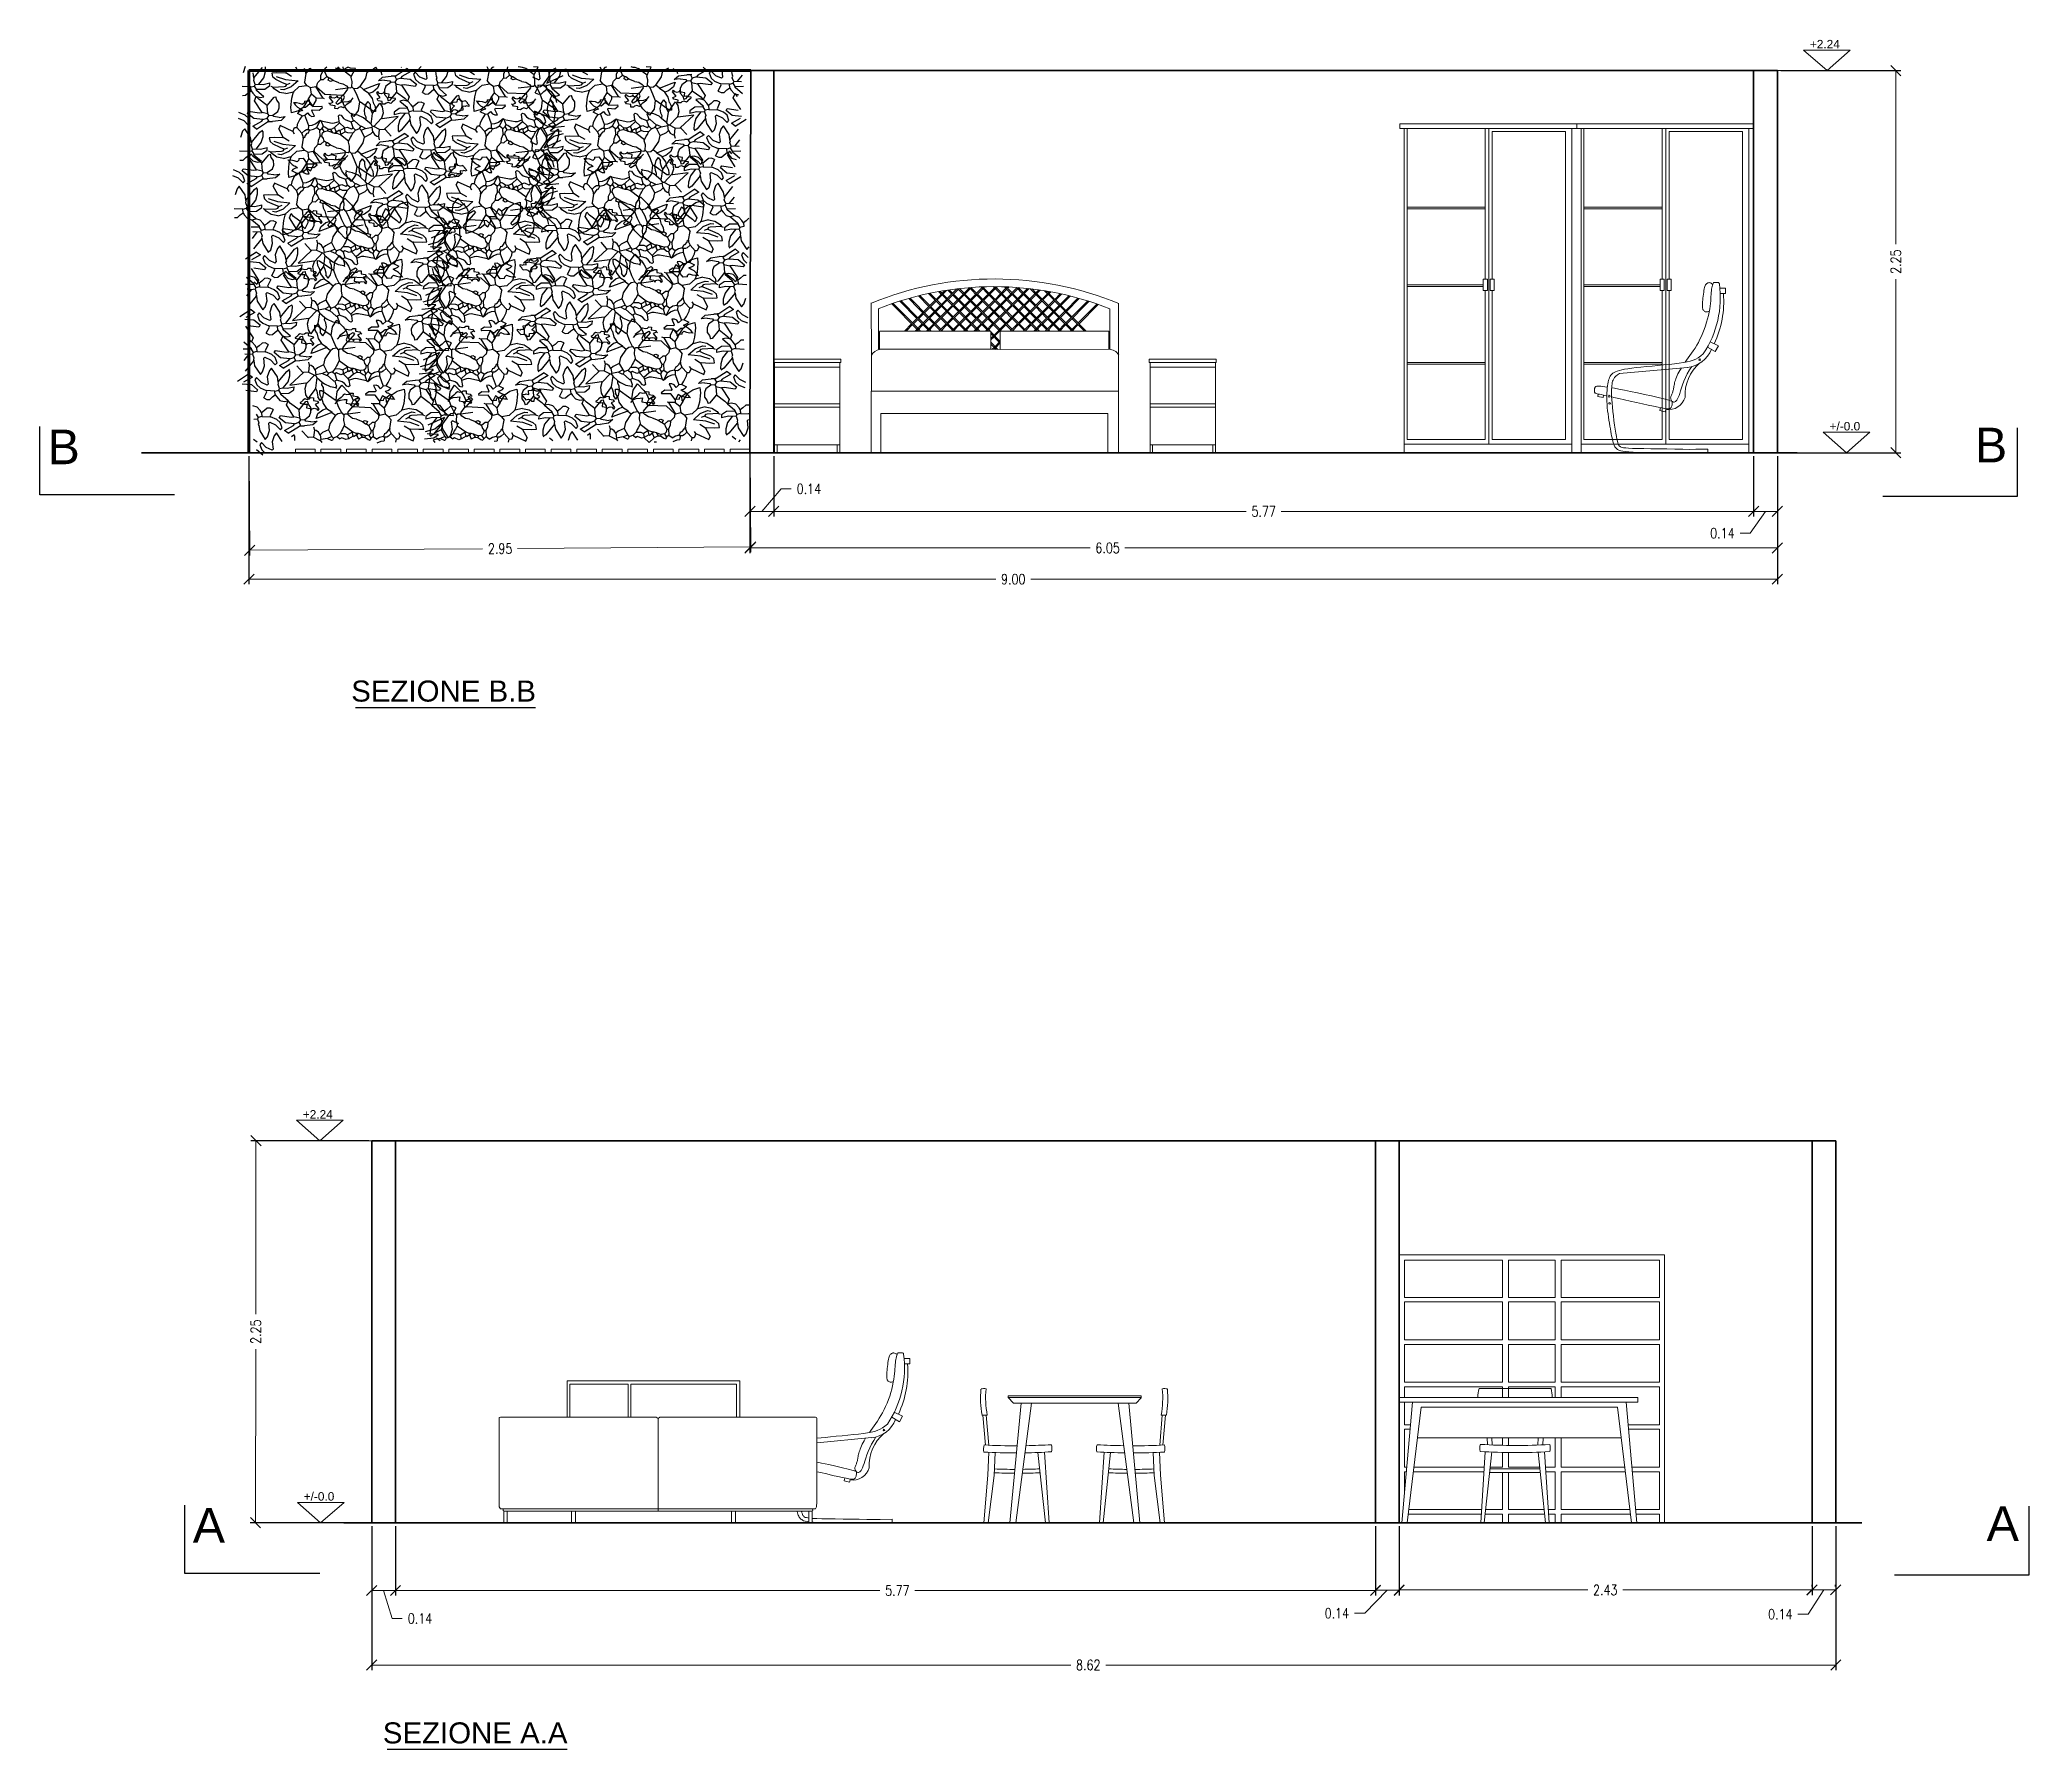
# Model space of a CAD drawing. Header units: inches. Extents: x 78.7 to 90.4, y 46.3 to 56.4.
import ezdxf

# ---------------------------------------------------------------- set-up
doc = ezdxf.new("R2010")
doc.units = ezdxf.units.IN
doc.header["$MEASUREMENT"] = 0
for name, color, linetype, lineweight in [('A-FLOR-FTPT', 6, 'Continuous', 70), ('A-FURN', 8, 'Continuous', 18), ('A-WALL-FULL', 7, 'Continuous', 35), ('G-ANNO-DIM', 255, 'Continuous', 13)]:
    doc.layers.add(name, color=color, linetype=linetype, lineweight=lineweight)
doc.layers.add('VERDE_siepe', color=96, linetype='Continuous')
doc.styles.add('ARIAL', font='arial.ttf')
doc.styles.add('E-ROMANS', font='romans.shx', dxfattribs={"width": 0.8})
doc.styles.add('underline', font='arial.ttf')
doc.dimstyles.new('E-0050_TICK_12', dxfattribs={"dimscale": 0.001, "dimtxt": 60, "dimasz": 60, "dimexe": 30, "dimexo": 20, "dimgap": 30, "dimtad": 0, "dimzin": 0, "dimdsep": 46, "dimtxsty": 'E-ROMANS', "dimblk": 'OBLIQUE', "dimcen": 30, "dimclrd": 256, "dimclre": 256, "dimclrt": 256, "dimadec": 0, "dimazin": 0, "dimtfac": 1, "dimtmove": 1, "dimatfit": 3, "dimldrblk": 'OPEN90', "dimfxl": 1, "dimtfill": 1, "dimtolj": 1, "dimtzin": 0, "dimlwd": -1, "dimarcsym": 0})

msp = doc.modelspace()

# ---------------------------------------------------------------- texts
at = {"color": 130, "style": 'ARIAL'}
for s, p in [('B', (78.771, 53.893)), ('B', (90.12, 53.904)), ('A', (79.626, 47.541)), ('A', (90.189, 47.552))]:
    msp.add_text(s, height=0.204, rotation=360, dxfattribs=at).set_placement(p)
at = {"style": 'underline'}
msp.add_text('SEZIONE A.A', height=0.12403, dxfattribs=at).set_placement((80.745, 46.359))
at = {"layer": 'G-ANNO-DIM', "style": 'underline'}
for s, height, p in [('+2.24', 0.05, (89.148, 56.342)), ('+/-0.0', 0.05, (89.264, 54.092)), ('SEZIONE B.B', 0.12403, (80.559, 52.495)), ('+2.24', 0.05, (80.274, 50.039)), ('+/-0.0', 0.05, (80.279, 47.789))]:
    msp.add_text(s, height=height, dxfattribs=at).set_placement(p)

# ---------------------------------------------------------------- blocks, each defined once
blk = doc.blocks.new('A$C3DB733C8')
for p, q in [((-154.5, 98.4), (-154.5, 40.1)), ((66.8, 98.4), (66.8, 40.1)), ((-151.5, 35.4), (-43.8, 35.4)), ((63.8, 35.4), (-43.8, 35.4))]:
    blk.add_line(p, q)
for points in [[(-154.5, 98.4), (-154.3, 99), (-153.5, 99.2), (-45, 99.2), (-43.8, 98.2), (-43.8, 46.9), (-43.8, 33.6), (-150.8, 33.6), (-151.5, 34.1), (-151.5, 35.4), (-153.5, 35.3), (-154.3, 36.8), (-154.5, 40.1)], [(66.8, 98.4), (66.6, 99), (65.9, 99.2), (-42.6, 99.2), (-43.8, 98.2), (-43.8, 46.9), (-43.8, 33.6), (63.1, 33.6), (63.9, 34.1), (63.8, 35.4), (65.9, 35.3), (66.6, 36.8), (66.8, 40.1)], [(-148.8, 33.6), (-148.8, 25.6), (-151.1, 25.6), (-151.1, 33.8)], [(61.2, 33.6), (61.2, 25.6), (63.5, 25.6), (63.5, 33.8)]]:
    blk.add_lwpolyline(points)
blk = doc.blocks.new('A$C36166433')
for p, q in [((-29.03, 43.37), (-26.14, 44.76)), ((-29.03, 43.37), (-27.91, 41.41)), ((-27.91, 41.41), (-25.19, 42.93)), ((-22.84, 39.78), (-23.74, 40.51)), ((-21.97, 39.18), (-22.84, 39.78)), ((-21.09, 38.68), (-21.97, 39.18)), ((-20.16, 38.28), (-21.09, 38.68)), ((-19.15, 37.95), (-20.16, 38.28)), ((-18.02, 37.68), (-19.15, 37.95)), ((-18.15, 35.77), (5.67, 33.59)), ((-16.74, 37.45), (-18.02, 37.68)), ((-15.27, 37.24), (-16.74, 37.45)), ((-13.59, 37.04), (-15.27, 37.24)), ((-11.74, 36.83), (-13.59, 37.04)), ((-9.77, 36.63), (-11.74, 36.83)), ((-7.74, 36.44), (-9.77, 36.63)), ((-5.71, 36.24), (-7.74, 36.44)), ((-3.72, 36.05), (-5.71, 36.24)), ((-1.83, 35.86), (-3.72, 36.05)), ((-0.1, 35.67), (-1.83, 35.86)), ((1.43, 35.48), (-0.1, 35.67)), ((2.76, 35.3), (1.43, 35.48)), ((3.92, 35.1), (2.76, 35.3)), ((4.91, 34.91), (3.92, 35.1)), ((5.77, 34.7), (4.91, 34.91)), ((5.67, 33.59), (6.41, 33.11)), ((6.49, 34.47), (5.77, 34.7)), ((6.41, 33.11), (6.99, 32.64)), ((7.1, 34.23), (6.49, 34.47)), ((6.99, 32.64), (7.43, 32.2)), ((7.62, 33.97), (7.1, 34.23)), ((7.43, 32.2), (7.76, 31.76)), ((8.06, 33.69), (7.62, 33.97)), ((7.76, 31.76), (7.99, 31.32)), ((7.99, 31.32), (8.15, 30.87)), ((8.43, 33.38), (8.06, 33.69)), ((8.15, 30.87), (8.26, 30.4)), ((8.26, 30.4), (8.34, 29.9)), ((8.34, 29.9), (8.41, 29.37)), ((8.41, 29.37), (8.46, 28.78)), ((8.73, 33.03), (8.43, 33.38)), ((8.46, 28.78), (8.5, 28.12)), ((8.5, 28.12), (8.51, 27.37)), ((8.99, 32.65), (8.73, 33.03)), ((9.2, 32.22), (8.99, 32.65)), ((9.38, 31.75), (9.2, 32.22)), ((9.53, 31.22), (9.38, 31.75)), ((9.67, 30.63), (9.53, 31.22)), ((9.8, 29.98), (9.67, 30.63)), ((9.91, 29.27), (9.8, 29.98)), ((10.01, 28.51), (9.91, 29.27)), ((10.09, 27.68), (10.01, 28.51)), ((8.2, 21.81), (8.04, 20.28)), ((8.33, 23.21), (8.2, 21.81)), ((8.42, 24.46), (8.33, 23.21)), ((8.48, 25.56), (8.42, 24.46)), ((8.51, 26.53), (8.48, 25.56)), ((8.51, 27.37), (8.51, 26.53)), ((9.89, 20.54), (10.01, 21.66)), ((10.01, 21.66), (10.11, 22.77)), ((10.15, 26.8), (10.09, 27.68)), ((10.11, 22.77), (10.17, 23.85)), ((10.19, 25.87), (10.15, 26.8)), ((10.17, 23.85), (10.19, 24.88)), ((10.19, 24.88), (10.19, 25.87)), ((7.24, 14.02), (7.03, 12.66)), ((7.45, 15.51), (7.24, 14.02)), ((7.66, 17.08), (7.45, 15.51)), ((7.86, 18.69), (7.66, 17.08)), ((8.04, 20.28), (7.86, 18.69)), ((8.79, 13.28), (8.94, 14.16)), ((8.94, 14.16), (9.11, 15.11)), ((9.11, 15.11), (9.27, 16.12)), ((9.27, 16.12), (9.44, 17.18)), ((9.44, 17.18), (9.6, 18.28)), ((9.6, 18.28), (9.76, 19.4)), ((9.76, 19.4), (9.89, 20.54)), ((-25.31, 7.07), (-25.31, 5.81)), ((-21.08, 7.01), (-25.31, 7.07)), ((-18.97, 6.93), (-21.08, 7.01)), ((-16.49, 7), (-18.97, 6.93)), ((-13.78, 7.06), (-16.49, 7)), ((-10.94, 7.1), (-13.78, 7.06)), ((-8.08, 7.13), (-10.94, 7.1)), ((-5.34, 7.17), (-8.08, 7.13)), ((-2.81, 7.2), (-5.34, 7.17)), ((-0.62, 7.25), (-2.81, 7.2)), ((1.15, 7.31), (-0.62, 7.25)), ((2.52, 7.38), (1.15, 7.31)), ((3.55, 7.45), (2.52, 7.38)), ((4.29, 7.54), (3.55, 7.45)), ((4.81, 7.64), (4.29, 7.54)), ((5.15, 7.74), (4.81, 7.64)), ((5.38, 7.85), (5.15, 7.74)), ((5.54, 7.97), (5.38, 7.85)), ((5.69, 8.09), (5.54, 7.97)), ((5.84, 8.25), (5.69, 8.09)), ((5.99, 8.47), (5.84, 8.25)), ((6.14, 8.78), (5.99, 8.47)), ((6.3, 9.2), (6.14, 8.78)), ((6.46, 9.78), (6.3, 9.2)), ((6.44, 6.92), (6.7, 7.12)), ((6.64, 10.53), (6.46, 9.78)), ((6.83, 11.48), (6.64, 10.53)), ((6.7, 7.12), (6.94, 7.33)), ((7.03, 12.66), (6.83, 11.48)), ((6.94, 7.33), (7.14, 7.56)), ((7.14, 7.56), (7.33, 7.83)), ((7.33, 7.83), (7.49, 8.13)), ((7.49, 8.13), (7.64, 8.47)), ((7.64, 8.47), (7.78, 8.87)), ((7.78, 8.87), (7.92, 9.31)), ((7.92, 9.31), (8.06, 9.82)), ((8.06, 9.82), (8.2, 10.39)), ((8.2, 10.39), (8.34, 11.02)), ((8.34, 11.02), (8.49, 11.71)), ((8.49, 11.71), (8.64, 12.46)), ((8.64, 12.46), (8.79, 13.28)), ((-25.31, 5.81), (-21.21, 5.79)), ((-21.21, 5.79), (-19.16, 5.72)), ((-19.16, 5.72), (-16.75, 5.67)), ((-16.75, 5.67), (-14.09, 5.65)), ((-14.09, 5.65), (-11.3, 5.65)), ((-11.3, 5.65), (-8.49, 5.67)), ((-8.49, 5.67), (-5.75, 5.71)), ((-5.75, 5.71), (-3.21, 5.77)), ((-3.21, 5.77), (-0.96, 5.84)), ((-0.96, 5.84), (0.9, 5.93)), ((0.9, 5.93), (2.41, 6.04)), ((2.41, 6.04), (3.59, 6.15)), ((3.59, 6.15), (4.51, 6.28)), ((4.51, 6.28), (5.21, 6.42)), ((5.21, 6.42), (5.74, 6.58)), ((5.74, 6.58), (6.13, 6.74)), ((6.13, 6.74), (6.44, 6.92))]:
    blk.add_line(p, q)
for points in [[(-29.55, 63.65), (-29.55, 63.65), (-31.53, 63.65), (-31.53, 61.68), (-29.68, 61.68)], [(-28.85, 65.62), (-27.47, 65.59)], [(-27.47, 65.59), (-27.34, 65.48), (-27.2, 65.28), (-27.07, 65.01), (-26.95, 64.66), (-26.83, 64.25), (-26.73, 63.78), (-26.64, 63.26), (-26.56, 62.69), (-26.51, 62.08), (-26.47, 61.43), (-26.43, 60.72), (-26.38, 59.97), (-26.32, 59.15), (-26.24, 58.27), (-26.12, 57.33), (-25.97, 56.3), (-25.76, 55.21), (-25.51, 54.05), (-25.21, 52.84), (-24.87, 51.61), (-24.49, 50.37), (-24.06, 49.13), (-23.6, 47.92), (-23.1, 46.75), (-22.57, 45.63), (-22, 44.56), (-21.42, 43.54), (-20.82, 42.57), (-20.22, 41.64), (-19.62, 40.75), (-19.02, 39.9), (-18.44, 39.07), (-17.88, 38.28), (-17.39, 37.57)], [(-25.83, 55.55), (-25.48, 55.37), (-25.16, 55.28), (-24.87, 55.25), (-24.61, 55.27), (-24.37, 55.35), (-24.17, 55.46), (-23.99, 55.6), (-23.84, 55.76), (-23.71, 55.94), (-23.61, 56.14), (-23.53, 56.37), (-23.47, 56.63), (-23.43, 56.95), (-23.42, 57.31), (-23.42, 57.74), (-23.44, 58.24), (-23.48, 58.82), (-23.53, 59.46), (-23.6, 60.13), (-23.67, 60.82), (-23.76, 61.51), (-23.86, 62.18), (-23.96, 62.79), (-24.07, 63.35), (-24.18, 63.82), (-24.3, 64.21), (-24.42, 64.53), (-24.56, 64.79), (-24.7, 65), (-24.85, 65.16), (-25.01, 65.29), (-25.18, 65.39), (-25.37, 65.47), (-25.57, 65.52), (-25.78, 65.55), (-26.01, 65.53), (-26.25, 65.47), (-26.51, 65.36), (-26.77, 65.19), (-27.05, 64.95)], [(-26.68, 63.51), (-26.68, 63.52)], [(-16.05, 35.58), (-15.91, 35.36), (-15.5, 34.69), (-15.13, 34.06), (-14.81, 33.45), (-14.53, 32.87), (-14.29, 32.31), (-14.09, 31.78), (-13.92, 31.28), (-13.78, 30.79), (-13.66, 30.34), (-13.56, 29.9), (-13.47, 29.49), (-13.4, 29.1), (-13.33, 28.73), (-13.27, 28.38), (-13.2, 28.05), (-13.14, 27.73), (-13.07, 27.43), (-12.99, 27.13), (-12.89, 26.85), (-12.79, 26.57), (-12.67, 26.3), (-12.56, 26.04), (-12.45, 25.78), (-12.36, 25.53), (-12.3, 25.28), (-12.26, 25.03), (-12.27, 24.78), (-12.32, 24.54), (-12.41, 24.31), (-12.54, 24.09), (-12.7, 23.9), (-12.88, 23.75), (-13.08, 23.63), (-13.3, 23.57), (-13.52, 23.56), (-13.74, 23.62), (-13.97, 23.76), (-14.2, 23.98), (-14.44, 24.29), (-14.68, 24.7), (-14.94, 25.23), (-15.2, 25.87), (-15.48, 26.64), (-15.77, 27.54), (-16.09, 28.56), (-16.47, 29.69), (-16.92, 30.9), (-17.46, 32.17), (-18.1, 33.5), (-18.87, 34.85), (-19.68, 36.05)], [(-12.78, 23.81), (-11.59, 24.21), (-9.91, 24.68), (-7.86, 25.19), (-5.54, 25.74), (-3.09, 26.29), (-0.6, 26.83), (1.8, 27.33), (4, 27.77), (5.9, 28.14), (7.5, 28.43), (8.47, 28.6)], [(9.97, 28.84), (9.97, 28.84), (10.88, 28.97), (11.63, 29.06), (12.23, 29.11), (12.71, 29.14), (13.11, 29.16), (13.44, 29.15), (13.7, 29.13), (13.9, 29.09), (14.06, 29.03), (14.18, 28.95), (14.27, 28.86), (14.34, 28.75), (14.39, 28.62), (14.44, 28.47), (14.48, 28.32), (14.51, 28.15), (14.53, 27.99), (14.54, 27.82), (14.55, 27.65), (14.55, 27.5), (14.55, 27.35), (14.53, 27.22), (14.5, 27.09), (14.44, 26.97), (14.36, 26.86), (14.24, 26.76), (14.07, 26.66), (13.86, 26.58), (13.59, 26.49), (13.24, 26.4), (12.78, 26.3), (12.17, 26.18), (11.39, 26.02), (10.41, 25.82), (10.19, 25.77)], [(8.47, 25.41), (7.72, 25.24), (5.98, 24.86), (4.02, 24.42), (1.93, 23.95), (-0.22, 23.47), (-2.35, 22.99), (-4.39, 22.54), (-6.25, 22.14), (-7.85, 21.79), (-9.15, 21.53), (-10.15, 21.35), (-10.91, 21.23), (-11.46, 21.19), (-11.84, 21.21), (-12.1, 21.28), (-12.26, 21.41), (-12.39, 21.58), (-12.49, 21.79), (-12.59, 22.04), (-12.68, 22.31), (-12.75, 22.6), (-12.8, 22.9), (-12.82, 23.21), (-12.82, 23.52), (-12.78, 23.81)], [(-10.35, 20.13), (-10.69, 21.27)], [(-10.35, 20.13), (-8.44, 20.64), (-8.69, 21.62)], [(11.37, 26.01), (11.51, 25.16), (13.38, 25.51), (13.24, 26.4)]]:
    blk.add_lwpolyline(points)
for centre in [(-22.46, 38.47), (9.22, 23.13), (9.31, 25.65)]:
    blk.add_circle(centre, 0.295)
for centre, radius, start, end in [((6.1, 60.32), 35.8, 172.32244, 213.57564), ((-28.88, 65.12), 0.502, 86.39233, 181.37901), ((3.52, 58.9), 34.43, 175.36475, 205.49716), ((-17.18, 45.83), 10.09, 201.35383, 264.8456), ((-31.94, 26.06), 14.65, 356.73665, 49.62586), ((-11.46, 27.01), 6.12, 196.91367, 278.10801)]:
    blk.add_arc(centre, radius, start, end)
blk = doc.blocks.new('_Oblique')
at = {"color": 0, "linetype": 'ByBlock', "lineweight": -2}
blk.add_line((-0.5, -0.5), (0.5, 0.5), dxfattribs=at)
blk = doc.blocks.new('*D15')
at = {"layer": 'Defpoints', "color": 0, "transparency": 16777216}
for p in [(79.998, 49.909), (80.683, 49.908), (80.68, 47.658)]:
    blk.add_point(p, dxfattribs=at)
at = {"layer": 'G-ANNO-DIM', "lineweight": -2, "transparency": 16777216}
for p, q in [((80.663, 49.908), (79.968, 49.909)), ((80.66, 47.658), (79.965, 47.659))]:
    blk.add_line(p, q, dxfattribs=at)
at = {"layer": 'G-ANNO-DIM', "transparency": 16777216}
for p, q in [((79.998, 49.909), (79.997, 48.887)), ((79.995, 47.659), (79.997, 48.681))]:
    blk.add_line(p, q, dxfattribs=at)
at = {"layer": 'G-ANNO-DIM', "transparency": 16777216, "xscale": 0.06, "yscale": 0.06, "zscale": 0.06}
for p, rotation in [((79.998, 49.909), 89.93603357964795), ((79.995, 47.659), 269.9360335796479)]:
    blk.add_blockref('_Oblique', p, dxfattribs=dict(at, rotation=rotation))
at = {"layer": 'G-ANNO-DIM', "transparency": 16777216, "insert": (79.997, 48.784), "char_height": 0.06, "attachment_point": 5, "rotation": 89.936, "style": 'E-ROMANS', "bg_fill": 3, "box_fill_scale": 1.25, "bg_fill_color": 256, "bg_fill_true_color": 13158600, "bg_fill_transparency": 0}
blk.add_mtext('\\A1;2.25', dxfattribs=at)
blk = doc.blocks.new('_Open90')
at = {"color": 0, "linetype": 'ByBlock', "lineweight": -2}
for p, q in [((0, 0), (-1, 0)), ((-0.5, 0.5), (0, 0)), ((0, 0), (-0.5, -0.5))]:
    blk.add_line(p, q, dxfattribs=at)
blk = doc.blocks.new('*D20')
at = {"layer": 'Defpoints', "color": 0, "transparency": 16777216}
for p in [(80.82, 47.658), (86.59, 47.658), (86.59, 47.26)]:
    blk.add_point(p, dxfattribs=at)
at = {"layer": 'G-ANNO-DIM', "lineweight": -2, "transparency": 16777216}
for p, q in [((80.82, 47.638), (80.82, 47.23)), ((86.59, 47.638), (86.59, 47.23))]:
    blk.add_line(p, q, dxfattribs=at)
at = {"layer": 'G-ANNO-DIM', "transparency": 16777216}
for p, q in [((80.82, 47.26), (83.671, 47.26)), ((86.59, 47.26), (83.878, 47.26))]:
    blk.add_line(p, q, dxfattribs=at)
at = {"layer": 'G-ANNO-DIM', "transparency": 16777216, "xscale": 0.06, "yscale": 0.06, "zscale": 0.06, "rotation": 180}
blk.add_blockref('_Oblique', (80.82, 47.26), dxfattribs=at)
at = {"layer": 'G-ANNO-DIM', "transparency": 16777216, "xscale": 0.06, "yscale": 0.06, "zscale": 0.06}
blk.add_blockref('_Oblique', (86.59, 47.26), dxfattribs=at)
at = {"layer": 'G-ANNO-DIM', "transparency": 16777216, "insert": (83.775, 47.26), "char_height": 0.06, "attachment_point": 5, "style": 'E-ROMANS', "bg_fill": 3, "box_fill_scale": 1.25, "bg_fill_color": 256, "bg_fill_true_color": 13158600, "bg_fill_transparency": 0}
blk.add_mtext('\\A1;5.77', dxfattribs=at)
blk = doc.blocks.new('*D21')
at = {"layer": 'Defpoints', "color": 0, "transparency": 16777216}
for p in [(86.73, 47.658), (89.161, 47.658), (89.161, 47.263)]:
    blk.add_point(p, dxfattribs=at)
at = {"layer": 'G-ANNO-DIM', "lineweight": -2, "transparency": 16777216}
for p, q in [((86.73, 47.638), (86.73, 47.233)), ((89.161, 47.638), (89.161, 47.233))]:
    blk.add_line(p, q, dxfattribs=at)
at = {"layer": 'G-ANNO-DIM', "transparency": 16777216}
for p, q in [((86.73, 47.263), (87.84, 47.263)), ((89.161, 47.263), (88.047, 47.263))]:
    blk.add_line(p, q, dxfattribs=at)
at = {"layer": 'G-ANNO-DIM', "transparency": 16777216, "xscale": 0.06, "yscale": 0.06, "zscale": 0.06, "rotation": 180}
blk.add_blockref('_Oblique', (86.73, 47.263), dxfattribs=at)
at = {"layer": 'G-ANNO-DIM', "transparency": 16777216, "xscale": 0.06, "yscale": 0.06, "zscale": 0.06}
blk.add_blockref('_Oblique', (89.161, 47.263), dxfattribs=at)
at = {"layer": 'G-ANNO-DIM', "transparency": 16777216, "insert": (87.943, 47.263), "char_height": 0.06, "attachment_point": 5, "style": 'E-ROMANS', "bg_fill": 3, "box_fill_scale": 1.25, "bg_fill_color": 256, "bg_fill_true_color": 13158600, "bg_fill_transparency": 0}
blk.add_mtext('\\A1;2.43', dxfattribs=at)
blk = doc.blocks.new('*D22')
at = {"layer": 'Defpoints', "color": 0, "transparency": 16777216}
for p in [(80.68, 47.658), (89.301, 47.658), (89.301, 46.821)]:
    blk.add_point(p, dxfattribs=at)
at = {"layer": 'G-ANNO-DIM', "lineweight": -2, "transparency": 16777216}
for p, q in [((80.68, 47.638), (80.68, 46.791)), ((89.301, 47.638), (89.301, 46.791))]:
    blk.add_line(p, q, dxfattribs=at)
at = {"layer": 'G-ANNO-DIM', "transparency": 16777216}
for p, q in [((80.68, 46.821), (84.796, 46.821)), ((89.301, 46.821), (85.002, 46.821))]:
    blk.add_line(p, q, dxfattribs=at)
at = {"layer": 'G-ANNO-DIM', "transparency": 16777216, "xscale": 0.06, "yscale": 0.06, "zscale": 0.06, "rotation": 180}
blk.add_blockref('_Oblique', (80.68, 46.821), dxfattribs=at)
at = {"layer": 'G-ANNO-DIM', "transparency": 16777216, "xscale": 0.06, "yscale": 0.06, "zscale": 0.06}
blk.add_blockref('_Oblique', (89.301, 46.821), dxfattribs=at)
at = {"layer": 'G-ANNO-DIM', "transparency": 16777216, "insert": (84.899, 46.821), "char_height": 0.06, "attachment_point": 5, "style": 'E-ROMANS', "bg_fill": 3, "box_fill_scale": 1.25, "bg_fill_color": 256, "bg_fill_true_color": 13158600, "bg_fill_transparency": 0}
blk.add_mtext('\\A1;8.62', dxfattribs=at)
blk = doc.blocks.new('*D26')
at = {"layer": 'Defpoints', "color": 0, "transparency": 16777216}
for p in [(88.957, 56.211), (88.957, 53.961), (89.654, 53.961)]:
    blk.add_point(p, dxfattribs=at)
at = {"layer": 'G-ANNO-DIM', "lineweight": -2, "transparency": 16777216}
for p, q in [((88.977, 56.211), (89.684, 56.211)), ((88.977, 53.961), (89.684, 53.961))]:
    blk.add_line(p, q, dxfattribs=at)
at = {"layer": 'G-ANNO-DIM', "transparency": 16777216}
for p, q in [((89.654, 56.211), (89.654, 55.189)), ((89.654, 53.961), (89.654, 54.983))]:
    blk.add_line(p, q, dxfattribs=at)
at = {"layer": 'G-ANNO-DIM', "transparency": 16777216, "xscale": 0.06, "yscale": 0.06, "zscale": 0.06}
for p, rotation in [((89.654, 56.211), 90), ((89.654, 53.961), 270)]:
    blk.add_blockref('_Oblique', p, dxfattribs=dict(at, rotation=rotation))
at = {"layer": 'G-ANNO-DIM', "transparency": 16777216, "insert": (89.654, 55.086), "char_height": 0.06, "attachment_point": 5, "rotation": 90, "style": 'E-ROMANS', "bg_fill": 3, "box_fill_scale": 1.25, "bg_fill_color": 256, "bg_fill_true_color": 13158600, "bg_fill_transparency": 0}
blk.add_mtext('\\A1;2.25', dxfattribs=at)
blk = doc.blocks.new('*D27')
at = {"layer": 'Defpoints', "color": 0, "transparency": 16777216}
for p in [(88.817, 53.961), (88.957, 53.961), (88.957, 53.615)]:
    blk.add_point(p, dxfattribs=at)
at = {"layer": 'G-ANNO-DIM', "lineweight": -2, "transparency": 16777216}
for p, q in [((88.817, 53.941), (88.817, 53.585)), ((88.957, 53.941), (88.957, 53.585))]:
    blk.add_line(p, q, dxfattribs=at)
at = {"layer": 'G-ANNO-DIM', "transparency": 16777216}
for p, q in [((88.887, 53.615), (88.797, 53.487)), ((88.817, 53.615), (88.957, 53.615)), ((88.797, 53.487), (88.737, 53.487))]:
    blk.add_line(p, q, dxfattribs=at)
at = {"layer": 'G-ANNO-DIM', "transparency": 16777216, "xscale": 0.06, "yscale": 0.06, "zscale": 0.06, "rotation": 180}
blk.add_blockref('_Oblique', (88.817, 53.615), dxfattribs=at)
at = {"layer": 'G-ANNO-DIM', "transparency": 16777216, "xscale": 0.06, "yscale": 0.06, "zscale": 0.06}
blk.add_blockref('_Oblique', (88.957, 53.615), dxfattribs=at)
at = {"layer": 'G-ANNO-DIM', "transparency": 16777216, "insert": (88.633, 53.487), "char_height": 0.06, "attachment_point": 5, "style": 'E-ROMANS', "bg_fill": 3, "box_fill_scale": 1.25, "bg_fill_color": 256, "bg_fill_true_color": 13158600, "bg_fill_transparency": 0}
blk.add_mtext('\\A1;0.14', dxfattribs=at)
blk = doc.blocks.new('*D28')
at = {"layer": 'Defpoints', "color": 0, "transparency": 16777216}
for p in [(82.907, 53.961), (83.047, 53.961), (82.907, 53.615)]:
    blk.add_point(p, dxfattribs=at)
at = {"layer": 'G-ANNO-DIM', "lineweight": -2, "transparency": 16777216}
for p, q in [((82.907, 53.941), (82.907, 53.585)), ((83.047, 53.941), (83.047, 53.585))]:
    blk.add_line(p, q, dxfattribs=at)
at = {"layer": 'G-ANNO-DIM', "transparency": 16777216}
for p, q in [((82.977, 53.615), (83.09, 53.748)), ((83.09, 53.748), (83.15, 53.748)), ((83.047, 53.615), (82.907, 53.615))]:
    blk.add_line(p, q, dxfattribs=at)
at = {"layer": 'G-ANNO-DIM', "transparency": 16777216, "xscale": 0.06, "yscale": 0.06, "zscale": 0.06, "rotation": 180}
blk.add_blockref('_Oblique', (82.907, 53.615), dxfattribs=at)
at = {"layer": 'G-ANNO-DIM', "transparency": 16777216, "xscale": 0.06, "yscale": 0.06, "zscale": 0.06}
blk.add_blockref('_Oblique', (83.047, 53.615), dxfattribs=at)
at = {"layer": 'G-ANNO-DIM', "transparency": 16777216, "insert": (83.254, 53.748), "char_height": 0.06, "attachment_point": 5, "style": 'E-ROMANS', "bg_fill": 3, "box_fill_scale": 1.25, "bg_fill_color": 256, "bg_fill_true_color": 13158600, "bg_fill_transparency": 0}
blk.add_mtext('\\A1;0.14', dxfattribs=at)
blk = doc.blocks.new('*D29')
at = {"layer": 'Defpoints', "color": 0, "transparency": 16777216}
for p in [(83.047, 53.961), (88.817, 53.961), (88.817, 53.615)]:
    blk.add_point(p, dxfattribs=at)
at = {"layer": 'G-ANNO-DIM', "lineweight": -2, "transparency": 16777216}
for p, q in [((83.047, 53.941), (83.047, 53.585)), ((88.817, 53.941), (88.817, 53.585))]:
    blk.add_line(p, q, dxfattribs=at)
at = {"layer": 'G-ANNO-DIM', "transparency": 16777216}
for p, q in [((83.047, 53.615), (85.829, 53.615)), ((88.817, 53.615), (86.035, 53.615))]:
    blk.add_line(p, q, dxfattribs=at)
at = {"layer": 'G-ANNO-DIM', "transparency": 16777216, "xscale": 0.06, "yscale": 0.06, "zscale": 0.06, "rotation": 180}
blk.add_blockref('_Oblique', (83.047, 53.615), dxfattribs=at)
at = {"layer": 'G-ANNO-DIM', "transparency": 16777216, "xscale": 0.06, "yscale": 0.06, "zscale": 0.06}
blk.add_blockref('_Oblique', (88.817, 53.615), dxfattribs=at)
at = {"layer": 'G-ANNO-DIM', "transparency": 16777216, "insert": (85.932, 53.615), "char_height": 0.06, "attachment_point": 5, "style": 'E-ROMANS', "bg_fill": 3, "box_fill_scale": 1.25, "bg_fill_color": 256, "bg_fill_true_color": 13158600, "bg_fill_transparency": 0}
blk.add_mtext('\\A1;5.77', dxfattribs=at)
blk = doc.blocks.new('*D30')
at = {"layer": 'Defpoints', "color": 0, "transparency": 16777216}
for p in [(82.907, 53.981), (88.957, 53.961), (88.957, 53.4)]:
    blk.add_point(p, dxfattribs=at)
at = {"layer": 'G-ANNO-DIM', "lineweight": -2, "transparency": 16777216}
for p, q in [((82.907, 53.961), (82.907, 53.37)), ((88.957, 53.941), (88.957, 53.37))]:
    blk.add_line(p, q, dxfattribs=at)
at = {"layer": 'G-ANNO-DIM', "transparency": 16777216}
for p, q in [((82.907, 53.4), (84.911, 53.4)), ((88.957, 53.4), (85.115, 53.4))]:
    blk.add_line(p, q, dxfattribs=at)
at = {"layer": 'G-ANNO-DIM', "transparency": 16777216, "xscale": 0.06, "yscale": 0.06, "zscale": 0.06, "rotation": 180}
blk.add_blockref('_Oblique', (82.907, 53.4), dxfattribs=at)
at = {"layer": 'G-ANNO-DIM', "transparency": 16777216, "xscale": 0.06, "yscale": 0.06, "zscale": 0.06}
blk.add_blockref('_Oblique', (88.957, 53.4), dxfattribs=at)
at = {"layer": 'G-ANNO-DIM', "transparency": 16777216, "insert": (85.013, 53.4), "char_height": 0.06, "attachment_point": 5, "style": 'E-ROMANS', "bg_fill": 3, "box_fill_scale": 1.25, "bg_fill_color": 256, "bg_fill_true_color": 13158600, "bg_fill_transparency": 0}
blk.add_mtext('\\A1;6.05', dxfattribs=at)
blk = doc.blocks.new('*D31')
at = {"layer": 'Defpoints', "color": 0, "transparency": 16777216}
for p in [(79.957, 53.961), (82.907, 53.981), (79.961, 53.386)]:
    blk.add_point(p, dxfattribs=at)
at = {"layer": 'G-ANNO-DIM', "lineweight": -2, "transparency": 16777216}
for p, q in [((79.957, 53.941), (79.961, 53.356)), ((82.907, 53.961), (82.911, 53.376))]:
    blk.add_line(p, q, dxfattribs=at)
at = {"layer": 'G-ANNO-DIM', "transparency": 16777216}
for p, q in [((79.961, 53.386), (81.332, 53.395)), ((82.911, 53.406), (81.539, 53.397))]:
    blk.add_line(p, q, dxfattribs=at)
at = {"layer": 'G-ANNO-DIM', "transparency": 16777216, "xscale": 0.06, "yscale": 0.06, "zscale": 0.06}
for p, rotation in [((82.911, 53.406), 0.3884342779692496), ((79.961, 53.386), 180.3884342779693)]:
    blk.add_blockref('_Oblique', p, dxfattribs=dict(at, rotation=rotation))
at = {"layer": 'G-ANNO-DIM', "transparency": 16777216, "insert": (81.436, 53.396), "char_height": 0.06, "attachment_point": 5, "rotation": 0.3884, "style": 'E-ROMANS', "bg_fill": 3, "box_fill_scale": 1.25, "bg_fill_color": 256, "bg_fill_true_color": 13158600, "bg_fill_transparency": 0}
blk.add_mtext('\\A1;2.95', dxfattribs=at)
blk = doc.blocks.new('*D32')
at = {"layer": 'Defpoints', "color": 0, "transparency": 16777216}
for p in [(79.957, 53.961), (88.957, 53.961), (88.957, 53.216)]:
    blk.add_point(p, dxfattribs=at)
at = {"layer": 'G-ANNO-DIM', "lineweight": -2, "transparency": 16777216}
for p, q in [((79.957, 53.941), (79.957, 53.186)), ((88.957, 53.941), (88.957, 53.186))]:
    blk.add_line(p, q, dxfattribs=at)
at = {"layer": 'G-ANNO-DIM', "transparency": 16777216}
for p, q in [((79.957, 53.216), (84.354, 53.216)), ((88.957, 53.216), (84.56, 53.216))]:
    blk.add_line(p, q, dxfattribs=at)
at = {"layer": 'G-ANNO-DIM', "transparency": 16777216, "xscale": 0.06, "yscale": 0.06, "zscale": 0.06, "rotation": 180}
blk.add_blockref('_Oblique', (79.957, 53.216), dxfattribs=at)
at = {"layer": 'G-ANNO-DIM', "transparency": 16777216, "xscale": 0.06, "yscale": 0.06, "zscale": 0.06}
blk.add_blockref('_Oblique', (88.957, 53.216), dxfattribs=at)
at = {"layer": 'G-ANNO-DIM', "transparency": 16777216, "insert": (84.457, 53.216), "char_height": 0.06, "attachment_point": 5, "style": 'E-ROMANS', "bg_fill": 3, "box_fill_scale": 1.25, "bg_fill_color": 256, "bg_fill_true_color": 13158600, "bg_fill_transparency": 0}
blk.add_mtext('\\A1;9.00', dxfattribs=at)
blk = doc.blocks.new('*D35')
at = {"layer": 'Defpoints', "color": 0, "transparency": 16777216}
for p in [(80.68, 47.658), (80.82, 47.658), (80.82, 47.26)]:
    blk.add_point(p, dxfattribs=at)
at = {"layer": 'G-ANNO-DIM', "lineweight": -2, "transparency": 16777216}
for p, q in [((80.68, 47.638), (80.68, 47.23)), ((80.82, 47.638), (80.82, 47.23))]:
    blk.add_line(p, q, dxfattribs=at)
at = {"layer": 'G-ANNO-DIM', "transparency": 16777216}
for p, q in [((80.68, 47.26), (80.82, 47.26)), ((80.75, 47.26), (80.8, 47.095)), ((80.8, 47.095), (80.86, 47.095))]:
    blk.add_line(p, q, dxfattribs=at)
at = {"layer": 'G-ANNO-DIM', "transparency": 16777216, "xscale": 0.06, "yscale": 0.06, "zscale": 0.06, "rotation": 180}
blk.add_blockref('_Oblique', (80.68, 47.26), dxfattribs=at)
at = {"layer": 'G-ANNO-DIM', "transparency": 16777216, "xscale": 0.06, "yscale": 0.06, "zscale": 0.06}
blk.add_blockref('_Oblique', (80.82, 47.26), dxfattribs=at)
at = {"layer": 'G-ANNO-DIM', "transparency": 16777216, "insert": (80.964, 47.095), "char_height": 0.06, "attachment_point": 5, "style": 'E-ROMANS', "bg_fill": 3, "box_fill_scale": 1.25, "bg_fill_color": 256, "bg_fill_true_color": 13158600, "bg_fill_transparency": 0}
blk.add_mtext('\\A1;0.14', dxfattribs=at)
blk = doc.blocks.new('*D36')
at = {"layer": 'Defpoints', "color": 0, "transparency": 16777216}
for p in [(86.59, 47.658), (86.73, 47.658), (86.73, 47.261)]:
    blk.add_point(p, dxfattribs=at)
at = {"layer": 'G-ANNO-DIM', "lineweight": -2, "transparency": 16777216}
for p, q in [((86.59, 47.638), (86.59, 47.231)), ((86.73, 47.638), (86.73, 47.231))]:
    blk.add_line(p, q, dxfattribs=at)
at = {"layer": 'G-ANNO-DIM', "transparency": 16777216}
for p, q in [((86.66, 47.261), (86.527, 47.126)), ((86.59, 47.261), (86.73, 47.261)), ((86.527, 47.126), (86.467, 47.126))]:
    blk.add_line(p, q, dxfattribs=at)
at = {"layer": 'G-ANNO-DIM', "transparency": 16777216, "xscale": 0.06, "yscale": 0.06, "zscale": 0.06, "rotation": 180}
blk.add_blockref('_Oblique', (86.59, 47.261), dxfattribs=at)
at = {"layer": 'G-ANNO-DIM', "transparency": 16777216, "xscale": 0.06, "yscale": 0.06, "zscale": 0.06}
blk.add_blockref('_Oblique', (86.73, 47.261), dxfattribs=at)
at = {"layer": 'G-ANNO-DIM', "transparency": 16777216, "insert": (86.363, 47.126), "char_height": 0.06, "attachment_point": 5, "style": 'E-ROMANS', "bg_fill": 3, "box_fill_scale": 1.25, "bg_fill_color": 256, "bg_fill_true_color": 13158600, "bg_fill_transparency": 0}
blk.add_mtext('\\A1;0.14', dxfattribs=at)
blk = doc.blocks.new('*D37')
at = {"layer": 'Defpoints', "color": 0, "transparency": 16777216}
for p in [(89.161, 47.263), (89.3, 47.264), (89.3, 47.263)]:
    blk.add_point(p, dxfattribs=at)
at = {"layer": 'G-ANNO-DIM', "transparency": 16777216}
for p, q in [((89.23, 47.264), (89.138, 47.12)), ((89.161, 47.264), (89.3, 47.264)), ((89.138, 47.12), (89.078, 47.12))]:
    blk.add_line(p, q, dxfattribs=at)
at = {"layer": 'G-ANNO-DIM', "lineweight": -2, "transparency": 16777216}
for p, q in [((89.161, 47.283), (89.161, 47.294)), ((89.3, 47.283), (89.3, 47.294))]:
    blk.add_line(p, q, dxfattribs=at)
at = {"layer": 'G-ANNO-DIM', "transparency": 16777216, "xscale": 0.06, "yscale": 0.06, "zscale": 0.06, "rotation": 180}
blk.add_blockref('_Oblique', (89.161, 47.264), dxfattribs=at)
at = {"layer": 'G-ANNO-DIM', "transparency": 16777216, "xscale": 0.06, "yscale": 0.06, "zscale": 0.06}
blk.add_blockref('_Oblique', (89.3, 47.264), dxfattribs=at)
at = {"layer": 'G-ANNO-DIM', "transparency": 16777216, "insert": (88.974, 47.12), "char_height": 0.06, "attachment_point": 5, "style": 'E-ROMANS', "bg_fill": 3, "box_fill_scale": 1.25, "bg_fill_color": 256, "bg_fill_true_color": 13158600, "bg_fill_transparency": 0}
blk.add_mtext('\\A1;0.14', dxfattribs=at)

# ---------------------------------------------------------------- hatches: boundary and pattern name
at = {"layer": 'G-ANNO-DIM'}
h = msp.add_hatch(color=256, dxfattribs=at)
h.dxf.hatch_style = 1
h.paths.add_polyline_path([(89.386, 56.332), (89.111, 56.332), (89.249, 56.211)], flags=17)
h.paths.add_polyline_path([(89.111, 56.332), (89.249, 56.211), (89.386, 56.332)])
h = msp.add_hatch(color=256, dxfattribs=at)
h.dxf.hatch_style = 1
h.paths.add_polyline_path([(89.502, 54.082), (89.227, 54.082), (89.364, 53.961)], flags=17)
h.paths.add_polyline_path([(89.227, 54.082), (89.364, 53.961), (89.502, 54.082)])
h = msp.add_hatch(color=256, dxfattribs=at)
h.dxf.hatch_style = 1
h.paths.add_polyline_path([(80.511, 50.029), (80.237, 50.029), (80.374, 49.908)], flags=17)
h.paths.add_polyline_path([(80.237, 50.029), (80.374, 49.908), (80.511, 50.029)])
h = msp.add_hatch(color=256, dxfattribs=at)
h.dxf.hatch_style = 1
h.paths.add_polyline_path([(80.517, 47.779), (80.242, 47.779), (80.379, 47.658)], flags=17)
h.paths.add_polyline_path([(80.242, 47.779), (80.379, 47.658), (80.517, 47.779)])

# ---------------------------------------------------------------- linework, layer by layer
for p, q in [((80.585, 52.461), (81.644, 52.461)), ((83.184, 47.725), (83.184, 47.726)), ((83.211, 47.726), (83.211, 47.724)), ((80.77, 46.325), (81.83, 46.325))]:
    msp.add_line(p, q)
at = {"color": 130}
for points in [[(79.519, 53.712), (78.725, 53.712), (78.725, 54.115)], [(80.374, 47.36), (79.58, 47.36), (79.58, 47.763)], [(89.646, 47.353), (90.44, 47.353), (90.44, 47.756)]]:
    msp.add_lwpolyline(points, dxfattribs=at)
at = {"layer": 'A-FLOR-FTPT'}
for p in [(79.957, 53.961), (82.912, 56.211)]:
    msp.add_line(p, (79.957, 56.211), dxfattribs=at)
at = {"layer": 'A-FURN'}
for p, q in [((86.733, 55.898), (87.775, 55.898)), ((86.733, 55.871), (86.733, 55.898)), ((87.775, 55.898), (87.775, 55.871)), ((87.775, 55.898), (88.817, 55.898)), ((87.775, 55.871), (87.775, 55.898)), ((88.817, 55.898), (88.817, 55.871)), ((87.775, 55.871), (86.733, 55.871)), ((86.759, 55.871), (87.746, 55.871)), ((86.759, 53.961), (86.759, 55.871)), ((86.776, 54.039), (86.776, 55.871)), ((86.776, 55.871), (87.237, 55.871)), ((87.237, 55.871), (87.237, 54.982)), ((87.258, 55.871), (87.258, 54.012)), ((87.277, 54.982), (87.277, 55.853)), ((87.277, 55.853), (87.71, 55.853)), ((87.71, 55.853), (87.71, 54.039)), ((87.746, 55.871), (87.746, 53.961)), ((88.817, 55.871), (87.775, 55.871)), ((87.801, 55.871), (88.788, 55.871)), ((87.801, 53.961), (87.801, 55.871)), ((87.818, 54.039), (87.818, 55.871)), ((87.818, 55.871), (88.279, 55.871)), ((88.279, 55.871), (88.279, 54.982)), ((88.3, 55.871), (88.3, 54.012)), ((88.319, 54.982), (88.319, 55.853)), ((88.319, 55.853), (88.752, 55.853)), ((88.752, 55.853), (88.752, 54.039)), ((88.788, 55.871), (88.788, 53.961)), ((86.776, 55.407), (87.237, 55.407)), ((87.237, 55.397), (86.776, 55.397)), ((87.818, 55.407), (88.279, 55.407)), ((88.279, 55.397), (87.818, 55.397)), ((86.776, 54.949), (87.225, 54.949)), ((87.225, 54.982), (87.249, 54.982)), ((87.225, 54.917), (87.225, 54.982)), ((87.249, 54.982), (87.249, 54.917)), ((87.29, 54.982), (87.266, 54.982)), ((87.266, 54.982), (87.266, 54.917)), ((87.29, 54.917), (87.29, 54.982)), ((87.818, 54.949), (88.267, 54.949)), ((88.267, 54.982), (88.291, 54.982)), ((88.267, 54.917), (88.267, 54.982)), ((88.291, 54.982), (88.291, 54.917)), ((88.332, 54.982), (88.308, 54.982)), ((88.308, 54.982), (88.308, 54.917)), ((88.332, 54.917), (88.332, 54.982)), ((83.622, 54.536), (83.621, 54.843)), ((83.743, 54.837), (83.89, 54.689)), ((83.751, 54.84), (83.896, 54.694)), ((83.79, 54.853), (83.89, 54.751)), ((83.798, 54.855), (83.895, 54.756)), ((83.842, 54.869), (83.955, 54.754)), ((83.85, 54.871), (83.96, 54.759)), ((83.9, 54.884), (83.961, 54.822)), ((83.908, 54.886), (83.966, 54.828)), ((83.929, 54.791), (83.997, 54.859)), ((83.935, 54.785), (84.003, 54.854)), ((83.959, 54.898), (84.028, 54.828)), ((83.968, 54.899), (84.034, 54.833)), ((83.997, 54.796), (84.064, 54.864)), ((84.002, 54.791), (84.069, 54.859)), ((84.003, 54.864), (84.053, 54.915)), ((84.008, 54.859), (84.065, 54.917)), ((84.019, 54.909), (84.033, 54.895)), ((84.027, 54.911), (84.038, 54.9)), ((84.038, 54.89), (84.098, 54.829)), ((84.039, 54.828), (84.104, 54.762)), ((84.043, 54.895), (84.103, 54.835)), ((84.068, 54.799), (84.129, 54.861)), ((84.069, 54.869), (84.125, 54.925)), ((84.072, 54.918), (84.095, 54.895)), ((84.073, 54.794), (84.134, 54.855)), ((84.074, 54.864), (84.134, 54.924)), ((84.081, 54.919), (84.1, 54.9)), ((84.1, 54.89), (84.166, 54.824)), ((84.103, 54.824), (84.171, 54.756)), ((84.105, 54.895), (84.171, 54.829)), ((84.108, 54.83), (84.176, 54.761)), ((84.132, 54.926), (84.163, 54.895)), ((84.134, 54.866), (84.199, 54.932)), ((84.139, 54.861), (84.205, 54.927)), ((84.14, 54.798), (84.2, 54.858)), ((84.141, 54.927), (84.168, 54.9)), ((84.145, 54.793), (84.205, 54.853)), ((84.168, 54.89), (84.236, 54.821)), ((84.173, 54.895), (84.241, 54.826)), ((84.176, 54.824), (84.242, 54.756)), ((84.199, 54.933), (84.236, 54.895)), ((84.205, 54.863), (84.273, 54.932)), ((84.207, 54.792), (84.273, 54.858)), ((84.208, 54.933), (84.241, 54.9)), ((84.21, 54.932), (84.212, 54.934)), ((84.21, 54.858), (84.278, 54.926)), ((84.212, 54.787), (84.278, 54.853)), ((84.241, 54.89), (84.308, 54.822)), ((84.246, 54.895), (84.313, 54.828)), ((84.268, 54.937), (84.309, 54.895)), ((84.277, 54.937), (84.314, 54.9)), ((84.277, 54.791), (84.345, 54.859)), ((84.278, 54.863), (84.352, 54.938)), ((84.278, 54.937), (84.278, 54.937)), ((84.282, 54.785), (84.35, 54.854)), ((84.283, 54.932), (84.289, 54.938)), ((84.283, 54.858), (84.362, 54.938)), ((84.314, 54.89), (84.375, 54.828)), ((84.319, 54.895), (84.381, 54.833)), ((84.342, 54.938), (84.383, 54.897)), ((84.344, 54.796), (84.413, 54.866)), ((84.349, 54.791), (84.419, 54.861)), ((84.35, 54.864), (84.413, 54.929)), ((84.352, 54.938), (84.388, 54.903)), ((84.355, 54.859), (84.419, 54.923)), ((84.386, 54.828), (84.452, 54.762)), ((84.388, 54.892), (84.447, 54.832)), ((84.393, 54.897), (84.453, 54.837)), ((84.405, 54.937), (84.444, 54.897)), ((84.415, 54.937), (84.45, 54.903)), ((84.415, 54.799), (84.478, 54.863)), ((84.419, 54.934), (84.421, 54.937)), ((84.419, 54.871), (84.478, 54.932)), ((84.42, 54.794), (84.484, 54.858)), ((84.424, 54.929), (84.431, 54.936)), ((84.424, 54.866), (84.484, 54.926)), ((84.45, 54.892), (84.515, 54.826)), ((84.453, 54.827), (84.521, 54.758)), ((84.455, 54.897), (84.52, 54.831)), ((84.458, 54.832), (84.526, 54.763)), ((84.476, 54.934), (84.512, 54.897)), ((84.483, 54.868), (84.542, 54.928)), ((84.487, 54.933), (84.517, 54.903)), ((84.489, 54.932), (84.49, 54.933)), ((84.489, 54.863), (84.552, 54.927)), ((84.489, 54.8), (84.549, 54.86)), ((84.494, 54.795), (84.554, 54.855)), ((84.518, 54.892), (84.586, 54.824)), ((84.523, 54.897), (84.591, 54.829)), ((84.525, 54.826), (84.595, 54.756)), ((84.554, 54.865), (84.608, 54.92)), ((84.557, 54.926), (84.586, 54.897)), ((84.557, 54.795), (84.622, 54.861)), ((84.559, 54.86), (84.616, 54.918)), ((84.562, 54.789), (84.627, 54.855)), ((84.569, 54.925), (84.591, 54.902)), ((84.591, 54.892), (84.66, 54.822)), ((84.596, 54.897), (84.665, 54.827)), ((84.596, 54.824), (84.66, 54.759)), ((84.627, 54.866), (84.67, 54.909)), ((84.629, 54.791), (84.697, 54.859)), ((84.632, 54.861), (84.679, 54.908)), ((84.634, 54.785), (84.702, 54.854)), ((84.642, 54.914), (84.659, 54.897)), ((84.654, 54.912), (84.664, 54.903)), ((84.664, 54.892), (84.728, 54.828)), ((84.669, 54.897), (84.733, 54.833)), ((84.696, 54.796), (84.784, 54.885)), ((84.701, 54.791), (84.793, 54.883)), ((84.702, 54.864), (84.734, 54.897)), ((84.707, 54.859), (84.742, 54.895)), ((84.738, 54.828), (84.803, 54.762)), ((84.767, 54.799), (84.838, 54.871)), ((84.767, 54.725), (84.895, 54.854)), ((84.772, 54.794), (84.846, 54.869)), ((84.772, 54.72), (84.903, 54.852)), ((84.84, 54.725), (84.95, 54.836)), ((84.845, 54.72), (84.958, 54.834)), ((85.078, 54.536), (85.078, 54.84)), ((87.225, 54.939), (86.776, 54.939)), ((87.249, 54.917), (87.225, 54.917)), ((87.237, 54.917), (87.237, 54.039)), ((87.266, 54.917), (87.29, 54.917)), ((87.277, 54.039), (87.277, 54.917)), ((88.267, 54.939), (87.818, 54.939)), ((88.291, 54.917), (88.267, 54.917)), ((88.279, 54.917), (88.279, 54.039)), ((88.308, 54.917), (88.332, 54.917)), ((88.319, 54.039), (88.319, 54.917)), ((83.663, 54.57), (83.663, 54.808)), ((83.817, 54.677), (83.859, 54.72)), ((83.827, 54.677), (83.865, 54.715)), ((83.865, 54.725), (83.924, 54.785)), ((83.87, 54.72), (83.93, 54.78)), ((83.879, 54.677), (83.921, 54.72)), ((83.889, 54.677), (83.926, 54.715)), ((83.895, 54.746), (83.955, 54.686)), ((83.901, 54.751), (83.96, 54.691)), ((83.926, 54.725), (83.992, 54.791)), ((83.932, 54.72), (83.997, 54.786)), ((83.947, 54.677), (83.989, 54.72)), ((83.957, 54.677), (83.994, 54.715)), ((83.96, 54.749), (84.026, 54.683)), ((83.966, 54.817), (84.026, 54.757)), ((83.966, 54.754), (84.031, 54.688)), ((83.971, 54.822), (84.031, 54.762)), ((83.994, 54.725), (84.062, 54.794)), ((84, 54.72), (84.068, 54.789)), ((84.02, 54.677), (84.063, 54.72)), ((84.031, 54.752), (84.099, 54.683)), ((84.031, 54.677), (84.068, 54.715)), ((84.034, 54.823), (84.099, 54.757)), ((84.036, 54.757), (84.104, 54.688)), ((84.068, 54.725), (84.135, 54.793)), ((84.073, 54.72), (84.14, 54.787)), ((84.093, 54.677), (84.136, 54.72)), ((84.103, 54.677), (84.141, 54.715)), ((84.104, 54.752), (84.171, 54.684)), ((84.109, 54.757), (84.176, 54.689)), ((84.141, 54.725), (84.202, 54.787)), ((84.146, 54.72), (84.207, 54.782)), ((84.164, 54.677), (84.207, 54.72)), ((84.171, 54.818), (84.237, 54.751)), ((84.175, 54.677), (84.212, 54.715)), ((84.176, 54.751), (84.238, 54.689)), ((84.181, 54.756), (84.243, 54.694)), ((84.212, 54.725), (84.271, 54.785)), ((84.217, 54.72), (84.277, 54.78)), ((84.226, 54.677), (84.268, 54.72)), ((84.236, 54.677), (84.273, 54.715)), ((84.241, 54.816), (84.302, 54.754)), ((84.243, 54.746), (84.302, 54.686)), ((84.246, 54.821), (84.308, 54.759)), ((84.248, 54.751), (84.307, 54.691)), ((84.273, 54.725), (84.339, 54.791)), ((84.279, 54.72), (84.344, 54.786)), ((84.294, 54.677), (84.336, 54.72)), ((84.304, 54.677), (84.341, 54.715)), ((84.308, 54.749), (84.373, 54.683)), ((84.313, 54.817), (84.373, 54.757)), ((84.313, 54.754), (84.379, 54.688)), ((84.318, 54.822), (84.378, 54.762)), ((84.341, 54.725), (84.409, 54.794)), ((84.345, 54.653), (84.41, 54.72)), ((84.347, 54.72), (84.415, 54.788)), ((84.349, 54.649), (84.415, 54.715)), ((84.378, 54.752), (84.446, 54.683)), ((84.381, 54.823), (84.446, 54.756)), ((84.383, 54.757), (84.451, 54.688)), ((84.415, 54.725), (84.484, 54.795)), ((84.42, 54.72), (84.489, 54.79)), ((84.44, 54.677), (84.483, 54.72)), ((84.451, 54.752), (84.521, 54.682)), ((84.451, 54.677), (84.488, 54.715)), ((84.456, 54.757), (84.526, 54.687)), ((84.488, 54.725), (84.551, 54.789)), ((84.493, 54.72), (84.557, 54.784)), ((84.516, 54.677), (84.559, 54.72)), ((84.52, 54.821), (84.589, 54.751)), ((84.526, 54.753), (84.589, 54.689)), ((84.527, 54.677), (84.564, 54.715)), ((84.531, 54.758), (84.595, 54.694)), ((84.564, 54.725), (84.624, 54.785)), ((84.569, 54.72), (84.629, 54.78)), ((84.578, 54.677), (84.62, 54.72)), ((84.589, 54.677), (84.626, 54.715)), ((84.591, 54.819), (84.654, 54.754)), ((84.595, 54.746), (84.654, 54.686)), ((84.6, 54.751), (84.66, 54.691)), ((84.626, 54.725), (84.691, 54.791)), ((84.631, 54.72), (84.696, 54.786)), ((84.646, 54.677), (84.688, 54.72)), ((84.657, 54.677), (84.694, 54.715)), ((84.66, 54.749), (84.725, 54.683)), ((84.665, 54.817), (84.725, 54.757)), ((84.665, 54.754), (84.73, 54.688)), ((84.67, 54.822), (84.73, 54.762)), ((84.694, 54.725), (84.762, 54.794)), ((84.699, 54.72), (84.767, 54.788)), ((84.72, 54.677), (84.762, 54.72)), ((84.73, 54.752), (84.798, 54.683)), ((84.73, 54.677), (84.767, 54.715)), ((84.733, 54.823), (84.798, 54.757)), ((84.735, 54.757), (84.803, 54.688)), ((84.792, 54.677), (84.835, 54.72)), ((84.803, 54.752), (84.877, 54.677)), ((84.803, 54.677), (84.84, 54.715)), ((84.808, 54.757), (84.887, 54.677)), ((85.026, 54.808), (85.026, 54.569)), ((83.67, 54.677), (84.325, 54.677)), ((83.67, 54.675), (83.67, 54.57)), ((83.895, 54.684), (83.902, 54.677)), ((83.901, 54.689), (83.912, 54.677)), ((83.96, 54.681), (83.963, 54.677)), ((83.966, 54.686), (83.974, 54.677)), ((84.031, 54.678), (84.032, 54.677)), ((84.036, 54.683), (84.042, 54.677)), ((84.104, 54.678), (84.105, 54.677)), ((84.109, 54.683), (84.115, 54.677)), ((84.176, 54.679), (84.178, 54.677)), ((84.181, 54.684), (84.188, 54.678)), ((84.243, 54.684), (84.249, 54.677)), ((84.248, 54.689), (84.26, 54.677)), ((84.307, 54.68), (84.31, 54.677)), ((84.313, 54.686), (84.321, 54.677)), ((84.325, 54.677), (84.325, 54.57)), ((84.325, 54.673), (84.381, 54.616)), ((84.325, 54.662), (84.375, 54.612)), ((84.325, 54.634), (84.339, 54.648)), ((84.325, 54.625), (84.344, 54.644)), ((84.325, 54.611), (84.367, 54.569)), ((84.325, 54.601), (84.356, 54.569)), ((84.35, 54.586), (84.381, 54.618)), ((84.355, 54.581), (84.381, 54.607)), ((84.378, 54.678), (84.381, 54.675)), ((84.381, 54.677), (85.021, 54.677)), ((84.381, 54.569), (84.381, 54.677)), ((84.381, 54.607), (84.381, 54.606)), ((84.383, 54.683), (84.389, 54.677)), ((84.451, 54.678), (84.452, 54.677)), ((84.456, 54.683), (84.462, 54.677)), ((84.531, 54.682), (84.535, 54.677)), ((84.595, 54.684), (84.601, 54.677)), ((84.6, 54.689), (84.611, 54.677)), ((84.66, 54.681), (84.663, 54.677)), ((84.665, 54.686), (84.673, 54.677)), ((84.735, 54.683), (84.741, 54.677)), ((84.808, 54.683), (84.814, 54.677)), ((85.021, 54.677), (85.021, 54.57)), ((83.047, 54.511), (83.443, 54.511)), ((83.047, 54.492), (83.047, 54.511)), ((83.443, 54.492), (83.047, 54.492)), ((83.052, 54.492), (83.052, 54.465)), ((83.437, 54.465), (83.437, 54.492)), ((83.443, 54.492), (83.443, 54.511)), ((83.622, 54.324), (83.622, 54.536)), ((84.325, 54.57), (83.663, 54.57)), ((84.381, 54.569), (84.325, 54.57)), ((84.333, 54.57), (84.345, 54.581)), ((84.344, 54.57), (84.35, 54.576)), ((85.021, 54.57), (84.381, 54.569)), ((85.078, 54.324), (85.078, 54.536)), ((85.257, 54.511), (85.653, 54.511)), ((85.257, 54.492), (85.257, 54.511)), ((85.653, 54.492), (85.257, 54.492)), ((85.263, 54.492), (85.263, 54.465)), ((85.648, 54.465), (85.648, 54.492)), ((85.653, 54.492), (85.653, 54.511)), ((86.776, 54.492), (87.237, 54.492)), ((87.237, 54.482), (86.776, 54.482)), ((87.818, 54.492), (88.279, 54.492)), ((88.279, 54.482), (87.818, 54.482)), ((83.437, 54.465), (83.052, 54.465)), ((83.052, 54.465), (83.052, 54.249)), ((83.437, 54.249), (83.437, 54.465)), ((85.648, 54.465), (85.263, 54.465)), ((85.263, 54.465), (85.263, 54.249)), ((85.648, 54.249), (85.648, 54.465)), ((83.052, 54.249), (83.052, 54.229)), ((83.052, 54.249), (83.437, 54.249)), ((83.437, 54.229), (83.437, 54.249)), ((83.621, 53.961), (83.621, 54.324)), ((83.621, 54.324), (85.078, 54.324)), ((85.078, 53.961), (85.078, 54.324)), ((85.263, 54.249), (85.263, 54.229)), ((85.263, 54.249), (85.648, 54.249)), ((85.648, 54.229), (85.648, 54.249)), ((83.437, 54.229), (83.052, 54.229)), ((83.052, 54.229), (83.052, 54.008)), ((83.437, 54.008), (83.437, 54.229)), ((83.677, 54.191), (83.677, 53.961)), ((83.677, 54.191), (85.015, 54.191)), ((85.015, 54.191), (85.015, 53.961)), ((85.648, 54.229), (85.263, 54.229)), ((85.263, 54.229), (85.263, 54.008)), ((85.648, 54.008), (85.648, 54.229)), ((83.052, 54.008), (83.052, 53.961)), ((83.052, 54.008), (83.437, 54.008)), ((83.068, 53.961), (83.068, 54.008)), ((83.421, 54.008), (83.421, 53.961)), ((83.437, 53.961), (83.437, 54.008)), ((85.263, 54.008), (85.263, 53.961)), ((85.263, 54.008), (85.648, 54.008)), ((85.278, 53.961), (85.278, 54.008)), ((85.632, 54.008), (85.632, 53.961)), ((85.648, 53.961), (85.648, 54.008)), ((87.746, 54.012), (86.759, 54.012)), ((87.237, 54.039), (86.776, 54.039)), ((87.71, 54.039), (87.277, 54.039)), ((88.788, 54.012), (87.801, 54.012)), ((88.279, 54.039), (87.818, 54.039)), ((88.752, 54.039), (88.319, 54.039)), ((80.347, 53.981), (80.23, 53.981)), ((80.23, 53.961), (80.23, 53.981)), ((80.347, 53.961), (80.23, 53.961)), ((80.347, 53.961), (80.347, 53.981)), ((80.497, 53.981), (80.381, 53.981)), ((80.381, 53.961), (80.381, 53.981)), ((80.497, 53.961), (80.381, 53.961)), ((80.497, 53.961), (80.497, 53.981)), ((80.648, 53.981), (80.532, 53.981)), ((80.532, 53.961), (80.532, 53.981)), ((80.648, 53.961), (80.532, 53.961)), ((80.648, 53.961), (80.648, 53.981)), ((80.798, 53.981), (80.682, 53.981)), ((80.682, 53.961), (80.682, 53.981)), ((80.798, 53.961), (80.682, 53.961)), ((80.798, 53.961), (80.798, 53.981)), ((80.949, 53.981), (80.833, 53.981)), ((80.833, 53.961), (80.833, 53.981)), ((80.949, 53.961), (80.833, 53.961)), ((80.949, 53.961), (80.949, 53.981)), ((81.1, 53.981), (80.983, 53.981)), ((80.983, 53.961), (80.983, 53.981)), ((81.1, 53.961), (80.983, 53.961)), ((81.1, 53.961), (81.1, 53.981)), ((81.25, 53.981), (81.134, 53.981)), ((81.134, 53.961), (81.134, 53.981)), ((81.25, 53.961), (81.134, 53.961)), ((81.25, 53.961), (81.25, 53.981)), ((81.401, 53.981), (81.284, 53.981)), ((81.284, 53.961), (81.284, 53.981)), ((81.401, 53.961), (81.284, 53.961)), ((81.401, 53.961), (81.401, 53.981)), ((81.551, 53.981), (81.435, 53.981)), ((81.435, 53.961), (81.435, 53.981)), ((81.551, 53.961), (81.435, 53.961)), ((81.551, 53.961), (81.551, 53.981)), ((81.702, 53.981), (81.586, 53.981)), ((81.586, 53.961), (81.586, 53.981)), ((81.702, 53.961), (81.586, 53.961)), ((81.702, 53.961), (81.702, 53.981)), ((81.853, 53.981), (81.736, 53.981)), ((81.736, 53.961), (81.736, 53.981)), ((81.853, 53.961), (81.736, 53.961)), ((81.853, 53.961), (81.853, 53.981)), ((82.003, 53.981), (81.887, 53.981)), ((81.887, 53.961), (81.887, 53.981)), ((82.003, 53.961), (81.887, 53.961)), ((82.003, 53.961), (82.003, 53.981)), ((82.154, 53.981), (82.037, 53.981)), ((82.037, 53.961), (82.037, 53.981)), ((82.154, 53.961), (82.037, 53.961)), ((82.154, 53.961), (82.154, 53.981)), ((82.304, 53.981), (82.188, 53.981)), ((82.188, 53.961), (82.188, 53.981)), ((82.304, 53.961), (82.188, 53.961)), ((82.304, 53.961), (82.304, 53.981)), ((82.455, 53.981), (82.339, 53.981)), ((82.339, 53.961), (82.339, 53.981)), ((82.455, 53.961), (82.339, 53.961)), ((82.455, 53.961), (82.455, 53.981)), ((82.606, 53.981), (82.489, 53.981)), ((82.489, 53.961), (82.489, 53.981)), ((82.606, 53.961), (82.489, 53.961)), ((82.606, 53.961), (82.606, 53.981)), ((82.756, 53.981), (82.64, 53.981)), ((82.64, 53.961), (82.64, 53.981)), ((82.756, 53.961), (82.64, 53.961)), ((82.756, 53.961), (82.756, 53.981)), ((82.79, 53.961), (82.79, 53.981)), ((82.79, 53.981), (82.907, 53.981)), ((82.907, 53.961), (82.79, 53.961)), ((83.052, 53.961), (83.068, 53.961)), ((83.421, 53.961), (83.437, 53.961)), ((83.621, 53.961), (83.677, 53.961)), ((83.621, 53.961), (83.677, 53.961)), ((85.015, 53.961), (85.078, 53.961)), ((85.263, 53.961), (85.278, 53.961)), ((85.632, 53.961), (85.648, 53.961)), ((87.746, 53.961), (86.759, 53.961)), ((88.788, 53.961), (87.801, 53.961)), ((88.293, 49.236), (86.73, 49.236)), ((86.73, 49.236), (86.73, 47.658)), ((86.762, 48.986), (86.762, 49.205)), ((86.762, 49.205), (87.339, 49.205)), ((87.339, 49.205), (87.339, 48.986)), ((87.374, 49.205), (87.649, 49.205)), ((87.374, 48.986), (87.374, 49.205)), ((87.649, 49.205), (87.649, 48.986)), ((87.684, 48.986), (87.684, 49.205)), ((87.684, 49.205), (88.262, 49.205)), ((88.262, 49.205), (88.262, 48.986)), ((88.293, 47.658), (88.293, 49.236)), ((87.339, 48.986), (86.762, 48.986)), ((87.649, 48.986), (87.374, 48.986)), ((88.262, 48.986), (87.684, 48.986)), ((86.762, 48.736), (86.762, 48.959)), ((86.762, 48.959), (87.339, 48.959)), ((87.339, 48.959), (87.339, 48.736)), ((87.374, 48.959), (87.649, 48.959)), ((87.374, 48.736), (87.374, 48.959)), ((87.649, 48.959), (87.649, 48.736)), ((87.684, 48.736), (87.684, 48.959)), ((87.684, 48.959), (88.262, 48.959)), ((88.262, 48.959), (88.262, 48.736)), ((87.339, 48.736), (86.762, 48.736)), ((87.649, 48.736), (87.374, 48.736)), ((88.262, 48.736), (87.684, 48.736)), ((86.762, 48.486), (86.762, 48.709)), ((86.762, 48.709), (87.339, 48.709)), ((87.339, 48.709), (87.339, 48.486)), ((87.374, 48.709), (87.649, 48.709)), ((87.374, 48.486), (87.374, 48.709)), ((87.649, 48.709), (87.649, 48.486)), ((87.684, 48.486), (87.684, 48.709)), ((87.684, 48.709), (88.262, 48.709)), ((88.262, 48.709), (88.262, 48.486)), ((82.189, 48.281), (82.189, 48.475)), ((82.206, 48.281), (82.206, 48.475)), ((82.828, 48.281), (82.828, 48.475)), ((84.428, 48.396), (85.211, 48.396)), ((87.339, 48.486), (86.762, 48.486)), ((86.762, 48.397), (86.762, 48.459)), ((86.762, 48.459), (87.339, 48.459)), ((87.339, 48.459), (87.339, 48.397)), ((87.649, 48.486), (87.374, 48.486)), ((87.374, 48.459), (87.649, 48.459)), ((87.374, 48.397), (87.374, 48.459)), ((87.649, 48.459), (87.649, 48.397)), ((88.262, 48.486), (87.684, 48.486)), ((87.684, 48.397), (87.684, 48.459)), ((87.684, 48.459), (88.262, 48.459)), ((88.262, 48.459), (88.262, 48.236)), ((83.787, 48.254), (83.742, 48.28)), ((83.806, 48.287), (83.757, 48.311)), ((83.806, 48.287), (83.787, 48.254)), ((84.294, 48.116), (84.279, 48.292)), ((84.313, 48.115), (84.298, 48.293)), ((85.32, 48.115), (85.334, 48.293)), ((85.339, 48.116), (85.353, 48.292)), ((86.762, 48.236), (86.762, 48.368)), ((83.302, 48.156), (83.35, 48.161)), ((83.623, 48.16), (83.302, 48.13)), ((83.35, 48.161), (83.382, 48.165)), ((83.382, 48.165), (83.415, 48.168)), ((83.415, 48.168), (83.449, 48.171)), ((83.449, 48.171), (83.483, 48.174)), ((83.483, 48.174), (83.516, 48.178)), ((83.516, 48.178), (83.547, 48.181)), ((83.547, 48.181), (83.575, 48.185)), ((83.575, 48.185), (83.6, 48.188)), ((83.6, 48.188), (83.621, 48.192)), ((83.621, 48.192), (83.64, 48.196)), ((83.64, 48.196), (83.657, 48.202)), ((83.657, 48.202), (83.673, 48.209)), ((83.673, 48.209), (83.687, 48.217)), ((83.687, 48.217), (83.702, 48.227)), ((83.702, 48.227), (83.717, 48.239)), ((86.797, 48.236), (86.762, 48.236)), ((86.762, 47.986), (86.762, 48.209)), ((86.762, 48.209), (86.794, 48.209)), ((86.838, 48.159), (88.037, 48.159)), ((87.247, 48.159), (87.249, 48.118)), ((87.276, 48.159), (87.277, 48.117)), ((87.339, 48.159), (87.339, 48.115)), ((87.374, 48.114), (87.374, 48.159)), ((87.547, 48.116), (87.548, 48.159)), ((87.575, 48.118), (87.577, 48.159)), ((87.649, 48.159), (87.649, 47.986)), ((87.684, 47.986), (87.684, 48.159)), ((88.262, 48.236), (88.078, 48.236)), ((88.08, 48.209), (88.262, 48.209)), ((88.262, 48.209), (88.262, 47.986)), ((84.314, 48.074), (84.307, 47.939)), ((84.351, 48.072), (84.345, 47.938)), ((84.647, 47.658), (84.603, 48.073)), ((84.641, 48.075), (84.668, 47.658)), ((84.992, 48.075), (84.965, 47.658)), ((84.986, 47.658), (85.03, 48.073)), ((85.281, 48.072), (85.288, 47.938)), ((85.319, 48.074), (85.325, 47.939)), ((87.237, 48.077), (87.21, 47.659)), ((87.231, 47.659), (87.275, 48.076)), ((87.339, 48.073), (87.339, 47.986)), ((87.374, 47.986), (87.374, 48.073)), ((87.592, 47.658), (87.548, 48.075)), ((87.586, 48.077), (87.613, 47.658)), ((84.307, 47.939), (84.285, 47.658)), ((84.345, 47.938), (84.309, 47.658)), ((85.288, 47.938), (85.323, 47.658)), ((85.325, 47.939), (85.348, 47.658)), ((86.774, 47.986), (86.762, 47.986)), ((86.762, 47.847), (86.762, 47.959)), ((86.762, 47.959), (86.772, 47.959)), ((86.814, 47.959), (87.229, 47.959)), ((87.231, 47.986), (86.817, 47.986)), ((87.263, 47.954), (87.56, 47.954)), ((87.265, 47.976), (87.558, 47.976)), ((87.339, 47.986), (87.266, 47.986)), ((87.339, 47.954), (87.339, 47.736)), ((87.557, 47.986), (87.374, 47.986)), ((87.374, 47.736), (87.374, 47.954)), ((87.649, 47.986), (87.592, 47.986)), ((87.594, 47.959), (87.649, 47.959)), ((87.649, 47.959), (87.649, 47.736)), ((88.057, 47.986), (87.684, 47.986)), ((87.684, 47.736), (87.684, 47.959)), ((87.684, 47.959), (88.061, 47.959)), ((88.262, 47.986), (88.1, 47.986)), ((88.103, 47.959), (88.262, 47.959)), ((88.262, 47.959), (88.262, 47.736)), ((83.187, 47.717), (83.184, 47.725)), ((83.189, 47.709), (83.187, 47.717)), ((83.191, 47.703), (83.189, 47.709)), ((83.194, 47.697), (83.191, 47.703)), ((83.197, 47.692), (83.194, 47.697)), ((83.2, 47.687), (83.197, 47.692)), ((83.203, 47.683), (83.2, 47.687)), ((83.207, 47.68), (83.203, 47.683)), ((83.212, 47.677), (83.207, 47.68)), ((83.211, 47.724), (83.214, 47.715)), ((83.214, 47.715), (83.217, 47.708)), ((83.217, 47.708), (83.219, 47.702)), ((83.219, 47.702), (83.222, 47.699)), ((83.222, 47.699), (83.224, 47.696)), ((83.224, 47.696), (83.227, 47.694)), ((83.227, 47.694), (83.229, 47.692)), ((83.229, 47.692), (83.233, 47.69)), ((83.233, 47.69), (83.239, 47.689)), ((83.239, 47.689), (83.247, 47.687)), ((83.247, 47.687), (83.254, 47.686)), ((83.273, 47.684), (83.277, 47.684)), ((83.277, 47.684), (83.3, 47.683)), ((83.3, 47.683), (83.33, 47.682)), ((83.33, 47.682), (83.366, 47.681)), ((83.366, 47.681), (83.409, 47.681)), ((83.409, 47.681), (83.455, 47.68)), ((83.455, 47.68), (83.503, 47.679)), ((83.503, 47.679), (83.55, 47.679)), ((83.55, 47.679), (83.596, 47.678)), ((83.596, 47.678), (83.637, 47.677)), ((83.637, 47.677), (83.673, 47.678)), ((83.673, 47.678), (83.744, 47.679)), ((83.744, 47.679), (83.744, 47.658)), ((86.784, 47.709), (87.213, 47.709)), ((87.215, 47.736), (86.787, 47.736)), ((87.237, 47.709), (87.339, 47.709)), ((87.339, 47.736), (87.239, 47.736)), ((87.339, 47.709), (87.339, 47.658)), ((87.584, 47.736), (87.374, 47.736)), ((87.374, 47.658), (87.374, 47.709)), ((87.374, 47.709), (87.586, 47.709)), ((87.649, 47.736), (87.608, 47.736)), ((87.61, 47.709), (87.649, 47.709)), ((87.649, 47.709), (87.649, 47.658)), ((88.088, 47.736), (87.684, 47.736)), ((87.684, 47.658), (87.684, 47.709)), ((87.684, 47.709), (88.091, 47.709)), ((88.262, 47.736), (88.123, 47.736)), ((88.125, 47.709), (88.262, 47.709)), ((88.262, 47.709), (88.262, 47.658)), ((83.217, 47.674), (83.212, 47.677)), ((83.223, 47.671), (83.217, 47.674)), ((83.232, 47.668), (83.223, 47.671)), ((83.244, 47.666), (83.232, 47.668)), ((83.254, 47.664), (83.244, 47.666)), ((83.279, 47.662), (83.273, 47.662)), ((83.304, 47.66), (83.279, 47.662)), ((83.336, 47.658), (83.304, 47.66)), ((84.309, 47.658), (84.285, 47.658)), ((84.668, 47.658), (84.647, 47.658)), ((84.965, 47.658), (84.986, 47.658)), ((85.323, 47.658), (85.348, 47.658)), ((86.73, 47.658), (86.762, 47.658)), ((87.21, 47.659), (87.231, 47.659)), ((87.339, 47.658), (87.374, 47.658)), ((87.613, 47.658), (87.592, 47.658)), ((87.649, 47.658), (87.684, 47.658)), ((88.262, 47.658), (88.293, 47.658))]:
    msp.add_line(p, q, dxfattribs=at)
for points in [[(83.78, 48.659), (83.777, 48.658), (83.775, 48.654), (83.773, 48.65), (83.771, 48.644), (83.769, 48.637), (83.767, 48.629), (83.766, 48.62), (83.764, 48.611), (83.764, 48.601), (83.763, 48.59), (83.762, 48.578), (83.761, 48.565), (83.76, 48.552), (83.759, 48.537), (83.757, 48.521), (83.754, 48.504), (83.751, 48.486), (83.747, 48.466), (83.742, 48.446), (83.736, 48.425), (83.73, 48.405), (83.723, 48.384), (83.715, 48.363), (83.706, 48.344), (83.698, 48.325), (83.688, 48.307), (83.678, 48.29), (83.668, 48.274), (83.658, 48.258), (83.648, 48.243), (83.638, 48.229), (83.628, 48.215), (83.619, 48.202), (83.611, 48.19)], [(83.752, 48.491), (83.746, 48.488), (83.741, 48.487), (83.736, 48.486), (83.732, 48.487), (83.728, 48.488), (83.724, 48.49), (83.721, 48.492), (83.719, 48.495), (83.717, 48.498), (83.715, 48.501), (83.714, 48.505), (83.713, 48.509), (83.712, 48.515), (83.712, 48.521), (83.712, 48.528), (83.712, 48.536), (83.713, 48.546), (83.714, 48.557), (83.715, 48.568), (83.716, 48.58), (83.718, 48.591), (83.719, 48.602), (83.721, 48.613), (83.723, 48.622), (83.725, 48.63), (83.727, 48.636), (83.729, 48.642), (83.731, 48.646), (83.733, 48.65), (83.736, 48.652), (83.738, 48.654), (83.741, 48.656), (83.744, 48.657), (83.748, 48.658), (83.751, 48.659), (83.755, 48.659), (83.759, 48.658), (83.764, 48.656), (83.768, 48.653), (83.773, 48.649)], [(83.766, 48.625), (83.766, 48.625)], [(83.803, 48.66), (83.78, 48.659)], [(83.814, 48.627), (83.814, 48.627), (83.848, 48.627), (83.848, 48.594), (83.817, 48.594)], [(82.847, 48.281), (82.847, 48.494), (81.83, 48.494), (81.83, 48.281)], [(82.847, 48.281), (82.847, 48.494), (81.83, 48.494), (81.83, 48.281)], [(82.189, 48.475), (81.846, 48.475), (81.846, 48.281)], [(82.828, 48.475), (82.206, 48.475)], [(85.174, 48.406), (84.428, 48.406), (84.428, 48.396), (84.458, 48.363), (85.173, 48.363)], [(85.174, 48.406), (85.211, 48.406), (85.211, 48.395), (85.181, 48.363), (85.173, 48.363)], [(84.503, 48.363), (84.437, 47.658), (84.472, 47.658), (84.564, 48.363)], [(85.137, 48.363), (85.203, 47.658), (85.167, 47.658), (85.075, 48.363)], [(86.808, 48.368), (86.745, 47.658), (86.777, 47.658), (86.86, 48.339), (87.427, 48.339)], [(88.066, 48.368), (88.13, 47.658), (88.097, 47.658), (88.015, 48.339), (87.427, 48.339)], [(83.588, 48.157), (83.586, 48.153), (83.579, 48.142), (83.573, 48.131), (83.568, 48.121), (83.563, 48.111), (83.559, 48.102), (83.555, 48.093), (83.553, 48.085), (83.55, 48.076), (83.548, 48.069), (83.547, 48.062), (83.545, 48.055), (83.544, 48.048), (83.543, 48.042), (83.542, 48.036), (83.541, 48.031), (83.54, 48.025), (83.538, 48.02), (83.537, 48.015), (83.535, 48.01), (83.534, 48.006), (83.532, 48.001), (83.53, 47.997), (83.528, 47.992), (83.527, 47.988), (83.525, 47.984), (83.525, 47.98), (83.525, 47.976), (83.526, 47.972), (83.527, 47.968), (83.53, 47.964), (83.532, 47.961), (83.535, 47.958), (83.539, 47.956), (83.542, 47.955), (83.546, 47.955), (83.55, 47.956), (83.553, 47.959), (83.557, 47.962), (83.561, 47.967), (83.565, 47.974), (83.57, 47.983), (83.574, 47.994), (83.579, 48.007), (83.584, 48.022), (83.589, 48.039), (83.595, 48.058), (83.603, 48.078), (83.612, 48.1), (83.623, 48.122), (83.636, 48.144), (83.649, 48.165)], [(83.534, 47.96), (83.514, 47.966), (83.486, 47.974), (83.451, 47.983), (83.412, 47.992), (83.371, 48.001), (83.329, 48.01), (83.302, 48.016)], [(83.302, 47.959), (83.323, 47.954), (83.359, 47.946), (83.393, 47.938), (83.424, 47.931), (83.451, 47.926), (83.473, 47.921), (83.49, 47.918), (83.502, 47.916), (83.511, 47.916), (83.518, 47.916), (83.522, 47.917), (83.525, 47.919), (83.527, 47.922), (83.529, 47.926), (83.53, 47.93), (83.532, 47.934), (83.533, 47.939), (83.534, 47.944), (83.534, 47.949), (83.534, 47.955), (83.534, 47.96)], [(83.493, 47.898), (83.461, 47.906), (83.465, 47.923)], [(83.493, 47.898), (83.499, 47.917)], [(81.857, 47.726), (81.857, 47.658), (81.879, 47.658), (81.879, 47.726)], [(82.798, 47.726), (82.798, 47.658), (82.821, 47.658), (82.821, 47.726)]]:
    msp.add_lwpolyline(points, dxfattribs=at)
for points in [[(84.274, 48.293, -0.066438), (84.267, 48.446, -3.035344)], [(84.304, 48.293, -0.066438), (84.297, 48.447, -3.035344)], [(85.329, 48.293, 0.066438), (85.335, 48.447, 3.035344)], [(85.359, 48.293, 0.066438), (85.365, 48.446, 3.035344)], [(87.192, 48.397, -0.036976), (87.2, 48.449)], [(87.2, 48.449), (87.625, 48.449, -0.03104), (87.631, 48.397, -0.03104)], [(84.286, 48.117, 0.162787), (84.285, 48.075, 0.892277)], [(84.682, 48.118, -0.162787), (84.682, 48.077, -0.892277)], [(84.951, 48.118, 0.162787), (84.95, 48.077, 0.892277)], [(85.347, 48.117, -0.162787), (85.347, 48.075, -0.892277)], [(87.208, 48.121, 0.162787), (87.207, 48.079, 0.892277)], [(87.616, 48.12, -0.16523), (87.616, 48.078, -0.892277)]]:
    msp.add_lwpolyline(points, format="xyb", dxfattribs=at)
msp.add_lwpolyline([(86.731, 48.397), (88.136, 48.397), (88.136, 48.368), (86.731, 48.368)], close=True, dxfattribs=at)
msp.add_circle((83.696, 48.205), 0.00494, dxfattribs=at)
for centre, radius, start, end in [((84.347, 53.056), 1.928, 67.7056, 112.0937), ((84.344, 53.098), 1.841, 68.2588, 111.7425), ((83.684, 54.498), 0.0727, 101.2921, 148.8954), ((85.02, 54.503), 0.067, 29.893, 88.9578), ((83.217, 48.571), 0.6, 326.4244, 7.6776), ((83.803, 48.652), 0.0084, 358.621, 93.6077), ((83.26, 48.547), 0.577, 334.5028, 4.6352), ((84.284, 48.391), 0.058, 76.3165, 106.3618), ((85.349, 48.391), 0.058, 73.6382, 103.6835), ((83.607, 48.328), 0.169, 275.1544, 338.6462), ((84.285, 48.453), 0.161, 265.8253, 276.5909), ((85.347, 48.453), 0.161, 263.4091, 274.1747), ((83.855, 47.997), 0.246, 130.3741, 183.2633), ((84.469, 51.468), 3.398, 266.8925, 270.0985), ((84.469, 51.56), 3.448, 266.9575, 270.1722), ((84.469, 51.468), 3.398, 270.9577, 273.5931), ((84.469, 51.56), 3.448, 271.0445, 273.5429), ((85.163, 51.468), 3.398, 266.4069, 269.1617), ((85.164, 51.56), 3.448, 266.4571, 269.0731), ((85.164, 51.56), 3.448, 269.9452, 273.0425), ((85.163, 51.468), 3.398, 270.0206, 273.1075), ((87.42, 51.475), 3.403, 266.4134, 273.2991), ((87.42, 51.517), 3.403, 266.4288, 273.2974), ((83.511, 48.013), 0.103, 261.892, 343.0863), ((84.479, 50.945), 2.995, 267.4399, 269.7072), ((84.474, 51.117), 3.144, 267.6832, 269.862), ((84.479, 50.945), 2.995, 270.5968, 272.5965), ((84.474, 51.117), 3.144, 270.7247, 272.5361), ((85.153, 50.945), 2.995, 267.4035, 269.5384), ((85.159, 51.117), 3.144, 267.4639, 269.4043), ((85.159, 51.117), 3.144, 270.2666, 272.3168), ((85.153, 50.945), 2.995, 270.4278, 272.5601)]:
    msp.add_arc(centre, radius, start, end, dxfattribs=at)
at = {"layer": 'A-WALL-FULL'}
for p, q in [((82.907, 53.961), (82.912, 56.211)), ((88.957, 56.211), (82.912, 56.211)), ((83.047, 53.961), (83.047, 56.211)), ((88.817, 53.961), (88.817, 56.211)), ((88.957, 53.961), (88.957, 56.211)), ((79.325, 53.961), (89.073, 53.961)), ((82.907, 53.961), (82.907, 53.961)), ((80.68, 47.658), (80.68, 49.908)), ((80.68, 49.908), (89.301, 49.908)), ((80.82, 47.658), (80.82, 49.908)), ((86.59, 47.658), (86.59, 49.908)), ((86.73, 47.658), (86.73, 49.908)), ((89.161, 47.658), (89.161, 49.908)), ((89.301, 47.658), (89.301, 49.908)), ((80.515, 47.658), (89.455, 47.658))]:
    msp.add_line(p, q, dxfattribs=at)
at = {"layer": 'G-ANNO-DIM'}
for p, q in [((89.248, 56.211), (88.957, 56.211)), ((89.364, 53.961), (89.073, 53.961)), ((80.374, 49.908), (80.683, 49.908)), ((80.379, 47.658), (80.534, 47.658))]:
    msp.add_line(p, q, dxfattribs=at)
for points in [[(89.111, 56.332), (89.249, 56.211), (89.386, 56.332)], [(89.227, 54.082), (89.364, 53.961), (89.502, 54.082)], [(80.237, 50.029), (80.374, 49.908), (80.511, 50.029)], [(80.242, 47.779), (80.379, 47.658), (80.517, 47.779)]]:
    msp.add_lwpolyline(points, close=True, dxfattribs=at)
at = {"layer": 'VERDE_siepe'}
for p, q in [((79.934, 56.235), (79.922, 56.198)), ((79.986, 56.169), (80.036, 56.23)), ((80.055, 56.205), (80.055, 56.233)), ((80.23, 56.233), (80.239, 56.22)), ((80.405, 56.225), (80.415, 56.234)), ((80.478, 56.222), (80.485, 56.231)), ((80.485, 56.231), (80.485, 56.234)), ((80.491, 56.221), (80.485, 56.231)), ((80.513, 56.217), (80.511, 56.233)), ((80.513, 56.217), (80.539, 56.232)), ((80.555, 56.225), (80.539, 56.232)), ((80.689, 56.219), (80.702, 56.231)), ((80.702, 56.231), (80.712, 56.216)), ((80.856, 56.232), (80.853, 56.229)), ((80.958, 56.221), (80.971, 56.236)), ((81.369, 56.213), (81.36, 56.233)), ((81.379, 56.216), (81.392, 56.231)), ((81.392, 56.231), (81.399, 56.234)), ((81.399, 56.231), (81.399, 56.234)), ((81.478, 56.215), (81.482, 56.234)), ((81.555, 56.231), (81.542, 56.234)), ((81.568, 56.23), (81.555, 56.231)), ((81.587, 56.223), (81.568, 56.23)), ((81.66, 56.232), (81.632, 56.234)), ((81.653, 56.217), (81.66, 56.232)), ((82.034, 56.213), (82.025, 56.232)), ((82.043, 56.215), (82.057, 56.231)), ((82.057, 56.231), (82.063, 56.234)), ((82.063, 56.231), (82.063, 56.234)), ((82.142, 56.214), (82.146, 56.233)), ((82.22, 56.23), (82.207, 56.234)), ((82.232, 56.23), (82.22, 56.23)), ((82.251, 56.222), (82.232, 56.23)), ((82.325, 56.232), (82.296, 56.233)), ((82.318, 56.216), (82.325, 56.232)), ((82.631, 56.231), (82.652, 56.214)), ((79.967, 56.115), (79.916, 56.117)), ((79.967, 56.115), (79.99, 56.12)), ((79.97, 56.093), (79.967, 56.115)), ((79.986, 56.169), (79.981, 56.199)), ((79.985, 56.153), (79.988, 56.162)), ((79.993, 56.13), (79.985, 56.153)), ((79.988, 56.162), (79.986, 56.169)), ((79.99, 56.12), (79.993, 56.13)), ((80.002, 56.101), (79.99, 56.12)), ((79.993, 56.13), (80.016, 56.132)), ((80.016, 56.132), (80.044, 56.168)), ((80.016, 56.132), (80.04, 56.13)), ((80.04, 56.13), (80.08, 56.139)), ((80.044, 56.168), (80.055, 56.205)), ((80.05, 56.102), (80.079, 56.123)), ((80.079, 56.123), (80.08, 56.139)), ((80.097, 56.114), (80.087, 56.118)), ((80.12, 56.199), (80.091, 56.197)), ((80.091, 56.197), (80.096, 56.175)), ((80.115, 56.158), (80.096, 56.175)), ((80.097, 56.114), (80.164, 56.118)), ((80.106, 56.103), (80.097, 56.114)), ((80.155, 56.14), (80.115, 56.158)), ((80.118, 56.177), (80.172, 56.159)), ((80.171, 56.197), (80.12, 56.199)), ((80.18, 56.13), (80.155, 56.14)), ((80.206, 56.115), (80.162, 56.097)), ((80.164, 56.118), (80.174, 56.12)), ((80.174, 56.2), (80.171, 56.197)), ((80.172, 56.159), (80.246, 56.151)), ((80.174, 56.2), (80.208, 56.179)), ((80.174, 56.12), (80.18, 56.13)), ((80.18, 56.13), (80.2, 56.138)), ((80.246, 56.151), (80.206, 56.115)), ((80.22, 56.086), (80.253, 56.117)), ((80.253, 56.117), (80.298, 56.124)), ((80.292, 56.195), (80.283, 56.144)), ((80.298, 56.124), (80.283, 56.144)), ((80.292, 56.204), (80.284, 56.224)), ((80.292, 56.195), (80.302, 56.204)), ((80.292, 56.195), (80.292, 56.204)), ((80.298, 56.124), (80.32, 56.111)), ((80.302, 56.207), (80.315, 56.223)), ((80.302, 56.204), (80.302, 56.207)), ((80.315, 56.223), (80.322, 56.226)), ((80.32, 56.111), (80.35, 56.117)), ((80.322, 56.222), (80.322, 56.226)), ((80.391, 56.05), (80.35, 56.117)), ((80.356, 56.119), (80.355, 56.116)), ((80.355, 56.116), (80.403, 56.072)), ((80.356, 56.119), (80.36, 56.138)), ((80.36, 56.138), (80.363, 56.141)), ((80.363, 56.141), (80.38, 56.159)), ((80.38, 56.159), (80.381, 56.183)), ((80.38, 56.159), (80.396, 56.158)), ((80.381, 56.183), (80.391, 56.207)), ((80.401, 56.206), (80.391, 56.207)), ((80.396, 56.158), (80.416, 56.177)), ((80.401, 56.206), (80.405, 56.225)), ((80.41, 56.193), (80.401, 56.206)), ((80.416, 56.177), (80.41, 56.193)), ((80.428, 56.167), (80.416, 56.177)), ((80.424, 56.154), (80.428, 56.167)), ((80.437, 56.147), (80.424, 56.154)), ((80.434, 56.166), (80.428, 56.167)), ((80.453, 56.153), (80.434, 56.166)), ((80.453, 56.153), (80.437, 56.147)), ((80.487, 56.139), (80.453, 56.153)), ((80.478, 56.222), (80.466, 56.226)), ((80.491, 56.221), (80.478, 56.222)), ((80.487, 56.139), (80.51, 56.134)), ((80.51, 56.214), (80.491, 56.221)), ((80.51, 56.214), (80.513, 56.217)), ((80.559, 56.177), (80.51, 56.214)), ((80.51, 56.134), (80.532, 56.121)), ((80.532, 56.121), (80.54, 56.111)), ((80.584, 56.224), (80.555, 56.225)), ((80.556, 56.11), (80.563, 56.116)), ((80.559, 56.177), (80.57, 56.199)), ((80.559, 56.171), (80.559, 56.177)), ((80.564, 56.148), (80.559, 56.171)), ((80.563, 56.116), (80.564, 56.148)), ((80.575, 56.103), (80.563, 56.116)), ((80.57, 56.199), (80.576, 56.208)), ((80.576, 56.208), (80.584, 56.224)), ((80.611, 56.117), (80.597, 56.106)), ((80.611, 56.117), (80.645, 56.167)), ((80.632, 56.1), (80.611, 56.117)), ((80.632, 56.1), (80.707, 56.129)), ((80.645, 56.167), (80.653, 56.202)), ((80.653, 56.202), (80.689, 56.219)), ((80.707, 56.129), (80.725, 56.135)), ((80.712, 56.216), (80.725, 56.207)), ((80.725, 56.135), (80.714, 56.107)), ((80.72, 56.15), (80.744, 56.172)), ((80.755, 56.155), (80.72, 56.15)), ((80.725, 56.207), (80.736, 56.204)), ((80.741, 56.185), (80.736, 56.204)), ((80.744, 56.172), (80.795, 56.179)), ((80.755, 56.155), (80.787, 56.15)), ((80.763, 56.119), (80.756, 56.098)), ((80.793, 56.141), (80.763, 56.119)), ((80.787, 56.15), (80.793, 56.141)), ((80.816, 56.143), (80.793, 56.141)), ((80.817, 56.178), (80.795, 56.179)), ((80.826, 56.158), (80.816, 56.143)), ((80.816, 56.143), (80.821, 56.133)), ((80.817, 56.181), (80.82, 56.181)), ((80.817, 56.181), (80.817, 56.178)), ((80.82, 56.181), (80.817, 56.178)), ((80.817, 56.178), (80.817, 56.175)), ((80.817, 56.175), (80.826, 56.158)), ((80.82, 56.181), (80.824, 56.181)), ((80.821, 56.133), (80.856, 56.125)), ((80.821, 56.133), (80.826, 56.085)), ((80.889, 56.223), (80.824, 56.181)), ((80.852, 56.167), (80.826, 56.158)), ((80.858, 56.176), (80.852, 56.167)), ((80.852, 56.167), (80.906, 56.161)), ((80.872, 56.127), (80.856, 56.125)), ((80.856, 56.125), (80.901, 56.056)), ((80.911, 56.206), (80.858, 56.176)), ((80.936, 56.118), (80.872, 56.127)), ((80.889, 56.223), (80.911, 56.206)), ((80.906, 56.161), (80.943, 56.131)), ((80.936, 56.202), (80.926, 56.19)), ((80.926, 56.19), (80.937, 56.159)), ((80.964, 56.173), (80.936, 56.202)), ((80.943, 56.131), (80.936, 56.118)), ((80.937, 56.159), (80.957, 56.141)), ((80.957, 56.141), (80.993, 56.126)), ((80.998, 56.158), (80.964, 56.173)), ((80.979, 56.082), (80.996, 56.119)), ((80.996, 56.119), (80.993, 56.126)), ((81.044, 56.124), (80.993, 56.126)), ((80.998, 56.158), (81.004, 56.164)), ((80.999, 56.207), (81.004, 56.164)), ((81.044, 56.124), (81.067, 56.129)), ((81.046, 56.101), (81.044, 56.124)), ((81.062, 56.177), (81.058, 56.207)), ((81.065, 56.171), (81.062, 56.177)), ((81.062, 56.161), (81.065, 56.171)), ((81.07, 56.139), (81.062, 56.161)), ((81.067, 56.129), (81.07, 56.139)), ((81.079, 56.109), (81.067, 56.129)), ((81.07, 56.139), (81.093, 56.141)), ((81.093, 56.141), (81.121, 56.177)), ((81.093, 56.141), (81.117, 56.139)), ((81.117, 56.139), (81.157, 56.148)), ((81.121, 56.177), (81.131, 56.213)), ((81.127, 56.111), (81.156, 56.132)), ((81.156, 56.132), (81.157, 56.148)), ((81.174, 56.123), (81.164, 56.126)), ((81.197, 56.208), (81.168, 56.206)), ((81.168, 56.206), (81.173, 56.183)), ((81.192, 56.167), (81.173, 56.183)), ((81.174, 56.123), (81.241, 56.126)), ((81.183, 56.112), (81.174, 56.123)), ((81.232, 56.149), (81.192, 56.167)), ((81.195, 56.186), (81.249, 56.167)), ((81.248, 56.206), (81.197, 56.208)), ((81.257, 56.138), (81.232, 56.149)), ((81.283, 56.124), (81.239, 56.106)), ((81.241, 56.126), (81.251, 56.129)), ((81.251, 56.209), (81.248, 56.206)), ((81.249, 56.167), (81.322, 56.16)), ((81.251, 56.209), (81.285, 56.188)), ((81.251, 56.129), (81.257, 56.138)), ((81.257, 56.138), (81.277, 56.147)), ((81.322, 56.16), (81.283, 56.124)), ((81.297, 56.095), (81.33, 56.125)), ((81.33, 56.125), (81.375, 56.133)), ((81.369, 56.204), (81.36, 56.153)), ((81.375, 56.133), (81.36, 56.153)), ((81.369, 56.204), (81.379, 56.213)), ((81.369, 56.204), (81.369, 56.213)), ((81.375, 56.133), (81.397, 56.119)), ((81.379, 56.213), (81.379, 56.216)), ((81.397, 56.119), (81.427, 56.126)), ((81.402, 56.081), (81.397, 56.119)), ((81.468, 56.059), (81.427, 56.126)), ((81.432, 56.127), (81.436, 56.146)), ((81.432, 56.127), (81.432, 56.124)), ((81.432, 56.124), (81.48, 56.081)), ((81.436, 56.146), (81.44, 56.149)), ((81.44, 56.149), (81.457, 56.168)), ((81.457, 56.168), (81.458, 56.192)), ((81.457, 56.168), (81.472, 56.167)), ((81.458, 56.192), (81.468, 56.215)), ((81.478, 56.215), (81.468, 56.215)), ((81.472, 56.167), (81.492, 56.185)), ((81.487, 56.202), (81.478, 56.215)), ((81.492, 56.185), (81.487, 56.202)), ((81.505, 56.175), (81.492, 56.185)), ((81.501, 56.163), (81.505, 56.175)), ((81.513, 56.156), (81.501, 56.163)), ((81.511, 56.175), (81.505, 56.175)), ((81.53, 56.161), (81.511, 56.175)), ((81.53, 56.161), (81.513, 56.156)), ((81.564, 56.147), (81.53, 56.161)), ((81.614, 56.116), (81.543, 56.107)), ((81.564, 56.147), (81.587, 56.143)), ((81.587, 56.223), (81.59, 56.226)), ((81.636, 56.186), (81.587, 56.223)), ((81.587, 56.143), (81.609, 56.13)), ((81.609, 56.13), (81.617, 56.119)), ((81.614, 56.116), (81.617, 56.119)), ((81.617, 56.11), (81.614, 56.116)), ((81.617, 56.119), (81.633, 56.119)), ((81.662, 56.157), (81.629, 56.173)), ((81.633, 56.119), (81.64, 56.125)), ((81.636, 56.186), (81.647, 56.207)), ((81.636, 56.179), (81.636, 56.186)), ((81.641, 56.157), (81.636, 56.179)), ((81.64, 56.125), (81.641, 56.157)), ((81.652, 56.111), (81.64, 56.125)), ((81.643, 56.081), (81.661, 56.119)), ((81.647, 56.207), (81.653, 56.217)), ((81.674, 56.115), (81.652, 56.111)), ((81.661, 56.119), (81.658, 56.125)), ((81.709, 56.123), (81.658, 56.125)), ((81.662, 56.157), (81.669, 56.163)), ((81.664, 56.206), (81.669, 56.163)), ((81.688, 56.126), (81.674, 56.115)), ((81.688, 56.126), (81.722, 56.175)), ((81.709, 56.109), (81.688, 56.126)), ((81.806, 56.181), (81.709, 56.136)), ((81.733, 56.178), (81.709, 56.136)), ((81.709, 56.123), (81.731, 56.129)), ((81.711, 56.101), (81.709, 56.123)), ((81.722, 56.175), (81.73, 56.21)), ((81.727, 56.177), (81.722, 56.207)), ((81.726, 56.161), (81.73, 56.17)), ((81.735, 56.138), (81.726, 56.161)), ((81.73, 56.17), (81.727, 56.177)), ((81.73, 56.21), (81.766, 56.228)), ((81.731, 56.129), (81.735, 56.138)), ((81.743, 56.109), (81.731, 56.129)), ((81.732, 56.176), (81.768, 56.207)), ((81.735, 56.138), (81.757, 56.14)), ((81.757, 56.14), (81.786, 56.177)), ((81.757, 56.14), (81.781, 56.138)), ((81.768, 56.207), (81.824, 56.222)), ((81.781, 56.138), (81.822, 56.147)), ((81.786, 56.177), (81.796, 56.213)), ((81.791, 56.11), (81.821, 56.131)), ((81.821, 56.131), (81.822, 56.147)), ((81.838, 56.122), (81.829, 56.126)), ((81.861, 56.207), (81.832, 56.206)), ((81.832, 56.206), (81.838, 56.183)), ((81.856, 56.166), (81.838, 56.183)), ((81.838, 56.122), (81.905, 56.126)), ((81.847, 56.111), (81.838, 56.122)), ((81.897, 56.148), (81.856, 56.166)), ((81.86, 56.186), (81.913, 56.167)), ((81.912, 56.205), (81.861, 56.207)), ((81.922, 56.138), (81.897, 56.148)), ((81.947, 56.123), (81.904, 56.105)), ((81.905, 56.126), (81.915, 56.128)), ((81.915, 56.208), (81.912, 56.205)), ((81.913, 56.167), (81.987, 56.16)), ((81.915, 56.208), (81.95, 56.188)), ((81.915, 56.128), (81.922, 56.138)), ((81.922, 56.138), (81.941, 56.146)), ((81.987, 56.16), (81.947, 56.123)), ((81.962, 56.095), (81.995, 56.125)), ((81.995, 56.125), (82.04, 56.133)), ((82.033, 56.203), (82.025, 56.152)), ((82.04, 56.133), (82.025, 56.152)), ((82.033, 56.203), (82.034, 56.213)), ((82.033, 56.203), (82.043, 56.212)), ((82.04, 56.133), (82.062, 56.119)), ((82.043, 56.212), (82.043, 56.215)), ((82.062, 56.119), (82.092, 56.126)), ((82.066, 56.08), (82.062, 56.119)), ((82.132, 56.058), (82.092, 56.126)), ((82.097, 56.127), (82.101, 56.146)), ((82.097, 56.127), (82.097, 56.124)), ((82.097, 56.124), (82.145, 56.08)), ((82.101, 56.146), (82.104, 56.149)), ((82.104, 56.149), (82.121, 56.167)), ((82.121, 56.167), (82.122, 56.191)), ((82.121, 56.167), (82.137, 56.167)), ((82.122, 56.191), (82.133, 56.215)), ((82.142, 56.214), (82.133, 56.215)), ((82.137, 56.167), (82.157, 56.185)), ((82.151, 56.201), (82.142, 56.214)), ((82.157, 56.185), (82.151, 56.201)), ((82.169, 56.175), (82.157, 56.185)), ((82.166, 56.162), (82.169, 56.175)), ((82.178, 56.155), (82.166, 56.162)), ((82.176, 56.175), (82.169, 56.175)), ((82.194, 56.161), (82.176, 56.175)), ((82.194, 56.161), (82.178, 56.155)), ((82.229, 56.147), (82.194, 56.161)), ((82.278, 56.116), (82.208, 56.106)), ((82.229, 56.147), (82.252, 56.143)), ((82.251, 56.222), (82.255, 56.225)), ((82.301, 56.185), (82.251, 56.222)), ((82.252, 56.143), (82.273, 56.129)), ((82.273, 56.129), (82.282, 56.119)), ((82.278, 56.116), (82.282, 56.119)), ((82.281, 56.109), (82.278, 56.116)), ((82.282, 56.119), (82.298, 56.118)), ((82.298, 56.118), (82.304, 56.124)), ((82.3, 56.179), (82.301, 56.185)), ((82.306, 56.156), (82.3, 56.179)), ((82.301, 56.185), (82.311, 56.207)), ((82.304, 56.124), (82.306, 56.156)), ((82.317, 56.111), (82.304, 56.124)), ((82.311, 56.207), (82.318, 56.216)), ((82.339, 56.114), (82.317, 56.111)), ((82.352, 56.125), (82.339, 56.114)), ((82.352, 56.125), (82.386, 56.175)), ((82.374, 56.108), (82.352, 56.125)), ((82.374, 56.108), (82.449, 56.137)), ((82.386, 56.175), (82.394, 56.21)), ((82.394, 56.21), (82.43, 56.227)), ((82.456, 56.115), (82.427, 56.092)), ((82.449, 56.137), (82.466, 56.143)), ((82.453, 56.224), (82.466, 56.215)), ((82.466, 56.143), (82.456, 56.115)), ((82.461, 56.159), (82.486, 56.181)), ((82.497, 56.163), (82.461, 56.159)), ((82.466, 56.215), (82.477, 56.212)), ((82.483, 56.193), (82.477, 56.212)), ((82.486, 56.181), (82.536, 56.187)), ((82.497, 56.163), (82.529, 56.159)), ((82.505, 56.128), (82.497, 56.106)), ((82.535, 56.149), (82.505, 56.128)), ((82.529, 56.159), (82.535, 56.149)), ((82.557, 56.151), (82.535, 56.149)), ((82.559, 56.186), (82.536, 56.187)), ((82.567, 56.166), (82.557, 56.151)), ((82.557, 56.151), (82.563, 56.141)), ((82.559, 56.186), (82.558, 56.183)), ((82.558, 56.183), (82.567, 56.166)), ((82.559, 56.189), (82.562, 56.189)), ((82.559, 56.189), (82.559, 56.186)), ((82.562, 56.189), (82.559, 56.186)), ((82.562, 56.189), (82.565, 56.189)), ((82.563, 56.141), (82.598, 56.133)), ((82.563, 56.141), (82.567, 56.093)), ((82.593, 56.175), (82.567, 56.166)), ((82.6, 56.184), (82.593, 56.175)), ((82.593, 56.175), (82.647, 56.169)), ((82.614, 56.136), (82.598, 56.133)), ((82.598, 56.133), (82.643, 56.064)), ((82.652, 56.214), (82.6, 56.184)), ((82.677, 56.127), (82.614, 56.136)), ((82.647, 56.169), (82.684, 56.139)), ((82.677, 56.21), (82.667, 56.198)), ((82.667, 56.198), (82.679, 56.167)), ((82.706, 56.181), (82.677, 56.21)), ((82.684, 56.139), (82.677, 56.127)), ((82.679, 56.167), (82.698, 56.149)), ((82.698, 56.149), (82.735, 56.134)), ((82.739, 56.166), (82.706, 56.181)), ((82.72, 56.09), (82.738, 56.128)), ((82.738, 56.128), (82.735, 56.134)), ((82.786, 56.132), (82.735, 56.134)), ((82.739, 56.166), (82.746, 56.172)), ((82.741, 56.215), (82.746, 56.172)), ((82.786, 56.132), (82.808, 56.137)), ((82.788, 56.109), (82.786, 56.132)), ((82.804, 56.185), (82.799, 56.216)), ((82.803, 56.169), (82.807, 56.179)), ((82.812, 56.147), (82.803, 56.169)), ((82.807, 56.179), (82.804, 56.185)), ((82.808, 56.137), (82.812, 56.147)), ((82.82, 56.118), (82.808, 56.137)), ((82.812, 56.147), (82.834, 56.149)), ((82.82, 56.118), (82.868, 56.119)), ((82.82, 56.111), (82.82, 56.118)), ((82.834, 56.149), (82.863, 56.185)), ((82.834, 56.149), (82.858, 56.147)), ((79.919, 56.065), (79.937, 56.066)), ((79.937, 56.066), (79.953, 56.081)), ((79.953, 56.081), (79.97, 56.093)), ((79.97, 56.093), (79.979, 56.079)), ((79.979, 56.079), (79.995, 56.06)), ((79.99, 56.034), (80, 56.059)), ((80.034, 55.965), (79.99, 56.034)), ((79.995, 56.06), (80.022, 56.053)), ((80.015, 56.042), (80, 56.059)), ((80.002, 56.101), (80.05, 56.102)), ((80.002, 56.094), (80.002, 56.101)), ((80.045, 56.057), (80.002, 56.094)), ((80.065, 56.005), (80.015, 56.042)), ((80.022, 56.053), (80.045, 56.057)), ((80.065, 56.005), (80.105, 56.054)), ((80.069, 55.957), (80.065, 56.005)), ((80.105, 56.054), (80.115, 56.057)), ((80.136, 56.083), (80.106, 56.103)), ((80.121, 56.038), (80.115, 56.057)), ((80.135, 56.019), (80.121, 56.038)), ((80.135, 55.992), (80.135, 56.019)), ((80.175, 56.076), (80.136, 56.083)), ((80.162, 56.097), (80.142, 56.1)), ((80.175, 56.076), (80.22, 56.086)), ((80.204, 55.993), (80.209, 56.048)), ((80.209, 56.048), (80.22, 56.086)), ((80.222, 56.021), (80.219, 56.024)), ((80.22, 56.086), (80.22, 56.083)), ((80.237, 56.021), (80.222, 56.021)), ((80.222, 56.021), (80.229, 56.009)), ((80.229, 56.009), (80.243, 55.996)), ((80.255, 56.018), (80.237, 56.021)), ((80.243, 55.996), (80.256, 55.988)), ((80.273, 56.012), (80.255, 56.018)), ((80.283, 56.021), (80.273, 56.012)), ((80.308, 56.044), (80.277, 55.994)), ((80.283, 56.031), (80.309, 56.033)), ((80.283, 56.031), (80.283, 56.021)), ((80.316, 56.015), (80.289, 55.994)), ((80.308, 56.044), (80.325, 56.072)), ((80.314, 56.038), (80.308, 56.044)), ((80.309, 56.033), (80.333, 56)), ((80.316, 56.015), (80.314, 56.038)), ((80.316, 56.015), (80.334, 56.002)), ((80.325, 56.072), (80.32, 56.111)), ((80.352, 56.049), (80.325, 56.072)), ((80.333, 56), (80.387, 56.001)), ((80.334, 56.002), (80.352, 56.036)), ((80.352, 56.049), (80.391, 56.05)), ((80.352, 56.036), (80.352, 56.049)), ((80.39, 55.994), (80.387, 56.001)), ((80.391, 56.05), (80.4, 56.047)), ((80.403, 56.072), (80.507, 56.067)), ((80.426, 56.021), (80.433, 56.018)), ((80.431, 56.053), (80.438, 56.062)), ((80.452, 56.026), (80.431, 56.053)), ((80.433, 56.018), (80.452, 56.026)), ((80.438, 56.008), (80.433, 56.018)), ((80.445, 56.051), (80.438, 56.062)), ((80.464, 56.004), (80.438, 56.008)), ((80.458, 56.049), (80.445, 56.051)), ((80.469, 56.052), (80.458, 56.049)), ((80.463, 55.988), (80.464, 56.004)), ((80.537, 56.108), (80.466, 56.098)), ((80.469, 56.021), (80.51, 56.067)), ((80.476, 56.061), (80.469, 56.052)), ((80.479, 56.011), (80.469, 56.021)), ((80.482, 56.051), (80.476, 56.061)), ((80.508, 56.029), (80.479, 56.011)), ((80.504, 56.047), (80.482, 56.051)), ((80.499, 55.997), (80.486, 55.993)), ((80.514, 55.992), (80.499, 55.997)), ((80.5, 56.024), (80.504, 56.043)), ((80.515, 56.026), (80.5, 56.024)), ((80.504, 56.043), (80.504, 56.047)), ((80.51, 56.067), (80.507, 56.067)), ((80.508, 56.029), (80.519, 56.054)), ((80.519, 56.002), (80.508, 56.029)), ((80.513, 56.067), (80.51, 56.067)), ((80.513, 56.067), (80.54, 56.101)), ((80.519, 56.054), (80.513, 56.067)), ((80.521, 55.998), (80.514, 55.992)), ((80.539, 56.028), (80.515, 56.026)), ((80.536, 55.978), (80.519, 56.002)), ((80.521, 55.998), (80.524, 56.001)), ((80.524, 56.004), (80.534, 56.013)), ((80.524, 56.001), (80.524, 56.004)), ((80.534, 56.013), (80.558, 56.031)), ((80.537, 56.108), (80.54, 56.111)), ((80.54, 56.101), (80.537, 56.108)), ((80.558, 56.035), (80.539, 56.028)), ((80.54, 56.111), (80.556, 56.11)), ((80.558, 56.035), (80.571, 56.05)), ((80.558, 56.031), (80.558, 56.035)), ((80.597, 56.106), (80.575, 56.103)), ((80.575, 56.103), (80.592, 56.066)), ((80.592, 56.066), (80.607, 56.028)), ((80.607, 56.028), (80.6, 55.977)), ((80.613, 56.025), (80.607, 56.028)), ((80.691, 55.97), (80.613, 56.025)), ((80.632, 56.097), (80.632, 56.1)), ((80.663, 56.077), (80.632, 56.097)), ((80.643, 56.011), (80.636, 55.979)), ((80.657, 56.03), (80.643, 56.011)), ((80.657, 56.03), (80.672, 56.011)), ((80.686, 56.084), (80.663, 56.077)), ((80.684, 56.047), (80.663, 56.077)), ((80.672, 55.997), (80.672, 56.011)), ((80.676, 55.976), (80.672, 55.997)), ((80.693, 56.015), (80.684, 56.047)), ((80.714, 56.107), (80.686, 56.084)), ((80.689, 55.965), (80.728, 56.02)), ((80.693, 56.015), (80.701, 55.999)), ((80.701, 55.999), (80.703, 55.98)), ((80.709, 56.079), (80.716, 56.088)), ((80.73, 56.052), (80.709, 56.079)), ((80.711, 56.044), (80.73, 56.052)), ((80.717, 56.034), (80.711, 56.044)), ((80.724, 56.077), (80.716, 56.088)), ((80.742, 56.03), (80.717, 56.034)), ((80.737, 56.075), (80.724, 56.077)), ((80.728, 56.02), (80.742, 55.997)), ((80.748, 56.078), (80.737, 56.075)), ((80.741, 56.014), (80.742, 56.03)), ((80.757, 56.013), (80.741, 56.014)), ((80.742, 55.997), (80.747, 55.961)), ((80.754, 56.087), (80.748, 56.078)), ((80.76, 56.077), (80.754, 56.087)), ((80.756, 56.098), (80.756, 56.07)), ((80.756, 56.07), (80.77, 56.052)), ((80.765, 56.019), (80.757, 56.013)), ((80.782, 56.073), (80.76, 56.077)), ((80.777, 56.023), (80.765, 56.019)), ((80.77, 56.052), (80.776, 56.033)), ((80.785, 56.036), (80.776, 56.033)), ((80.793, 56.018), (80.777, 56.023)), ((80.778, 56.05), (80.782, 56.069)), ((80.793, 56.052), (80.778, 56.05)), ((80.782, 56.069), (80.782, 56.073)), ((80.826, 56.085), (80.785, 56.036)), ((80.806, 56.049), (80.793, 56.052)), ((80.799, 56.024), (80.793, 56.018)), ((80.799, 56.024), (80.803, 56.027)), ((80.803, 56.03), (80.813, 56.039)), ((80.803, 56.027), (80.803, 56.03)), ((80.819, 56.046), (80.806, 56.049)), ((80.813, 56.039), (80.819, 56.042)), ((80.819, 56.042), (80.819, 56.046)), ((80.826, 56.085), (80.875, 56.048)), ((80.869, 56.037), (80.846, 56.032)), ((80.846, 56.032), (80.889, 55.995)), ((80.895, 56.03), (80.869, 56.037)), ((80.875, 56.048), (80.89, 56.031)), ((80.889, 55.995), (80.889, 55.989)), ((80.901, 56.056), (80.89, 56.031)), ((80.912, 56.01), (80.895, 56.03)), ((80.921, 55.997), (80.912, 56.01)), ((80.938, 56.009), (80.921, 55.997)), ((80.921, 55.997), (80.923, 55.975)), ((80.954, 56.024), (80.938, 56.009)), ((80.971, 56.025), (80.954, 56.024)), ((80.989, 56.017), (80.971, 56.025)), ((80.989, 56.017), (80.971, 55.979)), ((80.979, 56.082), (80.996, 56.073)), ((80.996, 56.073), (81.014, 56.074)), ((81.014, 56.074), (81.03, 56.089)), ((81.03, 56.089), (81.046, 56.101)), ((81.046, 56.101), (81.055, 56.088)), ((81.055, 56.088), (81.072, 56.069)), ((81.066, 56.043), (81.077, 56.068)), ((81.111, 55.974), (81.066, 56.043)), ((81.072, 56.069), (81.098, 56.061)), ((81.092, 56.051), (81.077, 56.068)), ((81.078, 56.103), (81.079, 56.109)), ((81.121, 56.066), (81.078, 56.103)), ((81.079, 56.109), (81.127, 56.111)), ((81.142, 56.014), (81.092, 56.051)), ((81.098, 56.061), (81.121, 56.066)), ((81.142, 56.014), (81.182, 56.063)), ((81.146, 55.966), (81.142, 56.014)), ((81.167, 56.004), (81.144, 55.979)), ((81.155, 56.023), (81.149, 56.014)), ((81.149, 56.014), (81.167, 56.004)), ((81.181, 56.026), (81.155, 56.023)), ((81.182, 56.041), (81.181, 56.026)), ((81.182, 56.063), (81.192, 56.066)), ((81.198, 56.041), (81.182, 56.041)), ((81.213, 56.092), (81.183, 56.112)), ((81.197, 56.046), (81.192, 56.066)), ((81.212, 56.028), (81.197, 56.046)), ((81.204, 56.034), (81.198, 56.041)), ((81.217, 56.03), (81.204, 56.034)), ((81.204, 55.979), (81.212, 56)), ((81.212, 56), (81.212, 56.028)), ((81.252, 56.084), (81.213, 56.092)), ((81.215, 56.002), (81.217, 55.982)), ((81.23, 55.999), (81.215, 56.002)), ((81.232, 56.033), (81.217, 56.03)), ((81.239, 56.106), (81.219, 56.109)), ((81.237, 56.003), (81.23, 55.999)), ((81.239, 56.026), (81.232, 56.033)), ((81.252, 56), (81.237, 56.003)), ((81.239, 56.026), (81.242, 56.023)), ((81.242, 56.023), (81.241, 56.02)), ((81.241, 56.02), (81.251, 56.01)), ((81.251, 56.01), (81.252, 56.003)), ((81.252, 56.084), (81.297, 56.095)), ((81.252, 56.003), (81.252, 56)), ((81.281, 56.001), (81.286, 56.056)), ((81.284, 55.971), (81.281, 56.001)), ((81.286, 56.056), (81.297, 56.095)), ((81.299, 56.029), (81.296, 56.033)), ((81.297, 56.095), (81.297, 56.092)), ((81.314, 56.03), (81.299, 56.029)), ((81.299, 56.029), (81.306, 56.018)), ((81.306, 56.018), (81.32, 56.004)), ((81.332, 56.027), (81.314, 56.03)), ((81.32, 56.004), (81.333, 55.997)), ((81.354, 56.003), (81.325, 55.983)), ((81.35, 56.021), (81.332, 56.027)), ((81.333, 55.997), (81.339, 55.996)), ((81.339, 55.996), (81.351, 55.985)), ((81.36, 56.03), (81.35, 56.021)), ((81.384, 56.053), (81.354, 56.003)), ((81.366, 56.003), (81.354, 56.003)), ((81.36, 56.039), (81.386, 56.041)), ((81.36, 56.039), (81.36, 56.03)), ((81.393, 56.024), (81.366, 56.003)), ((81.384, 56.053), (81.402, 56.081)), ((81.391, 56.046), (81.384, 56.053)), ((81.386, 56.041), (81.41, 56.008)), ((81.393, 56.024), (81.391, 56.046)), ((81.393, 56.024), (81.411, 56.01)), ((81.429, 56.057), (81.402, 56.081)), ((81.41, 56.008), (81.464, 56.009)), ((81.411, 56.01), (81.429, 56.045)), ((81.429, 56.057), (81.468, 56.059)), ((81.429, 56.045), (81.429, 56.057)), ((81.447, 55.988), (81.467, 56.003)), ((81.467, 56.003), (81.464, 56.009)), ((81.468, 56.059), (81.477, 56.055)), ((81.48, 56.081), (81.583, 56.076)), ((81.503, 56.015), (81.509, 56.012)), ((81.507, 56.047), (81.514, 56.056)), ((81.528, 56.021), (81.507, 56.047)), ((81.509, 56.012), (81.528, 56.021)), ((81.515, 56.002), (81.509, 56.012)), ((81.522, 56.046), (81.514, 56.056)), ((81.54, 55.998), (81.515, 56.002)), ((81.534, 56.043), (81.522, 56.046)), ((81.546, 56.046), (81.534, 56.043)), ((81.539, 55.982), (81.54, 55.998)), ((81.546, 56.03), (81.587, 56.076)), ((81.552, 56.055), (81.546, 56.046)), ((81.555, 56.02), (81.546, 56.03)), ((81.558, 56.045), (81.552, 56.055)), ((81.585, 56.038), (81.555, 56.02)), ((81.58, 56.041), (81.558, 56.045)), ((81.576, 56.019), (81.58, 56.038)), ((81.591, 56.02), (81.576, 56.019)), ((81.58, 56.038), (81.58, 56.041)), ((81.587, 56.076), (81.583, 56.076)), ((81.585, 56.038), (81.596, 56.063)), ((81.596, 56.011), (81.585, 56.038)), ((81.59, 56.076), (81.587, 56.076)), ((81.59, 56.076), (81.617, 56.11)), ((81.596, 56.063), (81.59, 56.076)), ((81.615, 56.022), (81.591, 56.02)), ((81.613, 55.987), (81.596, 56.011)), ((81.597, 55.992), (81.601, 55.995)), ((81.601, 55.998), (81.611, 56.007)), ((81.601, 55.995), (81.601, 55.998)), ((81.611, 56.007), (81.634, 56.026)), ((81.634, 56.029), (81.615, 56.022)), ((81.634, 56.029), (81.647, 56.044)), ((81.634, 56.026), (81.634, 56.029)), ((81.643, 56.081), (81.661, 56.073)), ((81.652, 56.111), (81.669, 56.075)), ((81.661, 56.073), (81.679, 56.074)), ((81.669, 56.075), (81.684, 56.037)), ((81.684, 56.037), (81.677, 55.986)), ((81.679, 56.074), (81.694, 56.089)), ((81.69, 56.033), (81.684, 56.037)), ((81.767, 55.979), (81.69, 56.033)), ((81.694, 56.089), (81.711, 56.101)), ((81.709, 56.106), (81.709, 56.109)), ((81.74, 56.085), (81.709, 56.106)), ((81.711, 56.101), (81.72, 56.088)), ((81.719, 56.02), (81.713, 55.988)), ((81.733, 56.039), (81.719, 56.02)), ((81.72, 56.088), (81.737, 56.068)), ((81.731, 56.042), (81.742, 56.067)), ((81.776, 55.973), (81.731, 56.042)), ((81.733, 56.039), (81.749, 56.019)), ((81.737, 56.068), (81.763, 56.061)), ((81.761, 56.056), (81.74, 56.085)), ((81.757, 56.051), (81.742, 56.067)), ((81.743, 56.109), (81.791, 56.11)), ((81.743, 56.103), (81.743, 56.109)), ((81.786, 56.066), (81.743, 56.103)), ((81.749, 56.006), (81.749, 56.019)), ((81.753, 55.985), (81.749, 56.006)), ((81.806, 56.013), (81.757, 56.051)), ((81.769, 56.023), (81.761, 56.056)), ((81.763, 56.061), (81.786, 56.066)), ((81.806, 56.013), (81.847, 56.063)), ((81.811, 55.965), (81.806, 56.013)), ((81.877, 56.091), (81.847, 56.111)), ((81.847, 56.063), (81.856, 56.065)), ((81.862, 56.046), (81.856, 56.065)), ((81.876, 56.028), (81.862, 56.046)), ((81.869, 55.979), (81.876, 56)), ((81.876, 56), (81.876, 56.028)), ((81.916, 56.084), (81.877, 56.091)), ((81.904, 56.105), (81.884, 56.108)), ((81.916, 56.084), (81.962, 56.095)), ((81.945, 56.001), (81.951, 56.056)), ((81.948, 55.97), (81.945, 56.001)), ((81.951, 56.056), (81.962, 56.095)), ((81.963, 56.029), (81.96, 56.032)), ((81.962, 56.095), (81.961, 56.091)), ((81.978, 56.029), (81.963, 56.029)), ((81.963, 56.029), (81.971, 56.017)), ((81.971, 56.017), (81.985, 56.004)), ((81.997, 56.027), (81.978, 56.029)), ((81.985, 56.004), (81.997, 55.997)), ((82.019, 56.002), (81.99, 55.982)), ((82.014, 56.02), (81.997, 56.027)), ((81.997, 55.997), (82.003, 55.995)), ((82.003, 55.995), (82.016, 55.985)), ((82.024, 56.029), (82.014, 56.02)), ((82.031, 56.002), (82.018, 56.003)), ((82.049, 56.052), (82.019, 56.002)), ((82.025, 56.039), (82.024, 56.029)), ((82.025, 56.039), (82.05, 56.041)), ((82.057, 56.023), (82.031, 56.002)), ((82.049, 56.052), (82.066, 56.08)), ((82.055, 56.046), (82.049, 56.052)), ((82.05, 56.041), (82.074, 56.008)), ((82.057, 56.023), (82.055, 56.046)), ((82.057, 56.023), (82.076, 56.01)), ((82.094, 56.057), (82.066, 56.08)), ((82.074, 56.008), (82.129, 56.009)), ((82.076, 56.01), (82.093, 56.044)), ((82.093, 56.044), (82.094, 56.057)), ((82.094, 56.057), (82.132, 56.058)), ((82.112, 55.987), (82.131, 56.002)), ((82.131, 56.002), (82.129, 56.009)), ((82.132, 56.058), (82.142, 56.055)), ((82.145, 56.08), (82.248, 56.076)), ((82.168, 56.029), (82.174, 56.026)), ((82.172, 56.061), (82.179, 56.07)), ((82.194, 56.035), (82.172, 56.061)), ((82.174, 56.026), (82.194, 56.035)), ((82.18, 56.016), (82.174, 56.026)), ((82.187, 56.06), (82.179, 56.07)), ((82.205, 56.012), (82.18, 56.016)), ((82.2, 56.057), (82.187, 56.06)), ((82.211, 56.06), (82.2, 56.057)), ((82.205, 55.996), (82.205, 56.012)), ((82.221, 55.995), (82.205, 55.996)), ((82.211, 56.029), (82.251, 56.076)), ((82.217, 56.069), (82.211, 56.06)), ((82.22, 56.019), (82.211, 56.029)), ((82.223, 56.059), (82.217, 56.069)), ((82.249, 56.037), (82.22, 56.019)), ((82.228, 56.001), (82.221, 55.995)), ((82.245, 56.055), (82.223, 56.059)), ((82.24, 56.005), (82.228, 56.001)), ((82.256, 56), (82.24, 56.005)), ((82.241, 56.033), (82.245, 56.052)), ((82.256, 56.034), (82.241, 56.033)), ((82.245, 56.052), (82.245, 56.055)), ((82.251, 56.076), (82.248, 56.076)), ((82.249, 56.037), (82.26, 56.062)), ((82.261, 56.01), (82.249, 56.037)), ((82.254, 56.075), (82.251, 56.076)), ((82.254, 56.075), (82.281, 56.109)), ((82.26, 56.062), (82.254, 56.075)), ((82.28, 56.036), (82.256, 56.034)), ((82.262, 56.006), (82.256, 56)), ((82.277, 55.986), (82.261, 56.01)), ((82.262, 56.006), (82.266, 56.009)), ((82.266, 56.012), (82.276, 56.022)), ((82.266, 56.009), (82.266, 56.012)), ((82.276, 56.022), (82.299, 56.04)), ((82.299, 56.043), (82.28, 56.036)), ((82.299, 56.043), (82.313, 56.058)), ((82.299, 56.04), (82.299, 56.043)), ((82.317, 56.111), (82.334, 56.075)), ((82.334, 56.075), (82.348, 56.036)), ((82.348, 56.036), (82.342, 55.985)), ((82.355, 56.033), (82.348, 56.036)), ((82.432, 55.978), (82.355, 56.033)), ((82.374, 56.105), (82.374, 56.108)), ((82.405, 56.085), (82.374, 56.105)), ((82.384, 56.019), (82.377, 55.987)), ((82.398, 56.039), (82.384, 56.019)), ((82.398, 56.039), (82.413, 56.019)), ((82.427, 56.092), (82.405, 56.085)), ((82.426, 56.055), (82.405, 56.085)), ((82.413, 56.005), (82.413, 56.019)), ((82.418, 55.984), (82.413, 56.005)), ((82.434, 56.023), (82.426, 56.055)), ((82.43, 55.973), (82.469, 56.028)), ((82.434, 56.023), (82.442, 56.007)), ((82.442, 56.007), (82.445, 55.988)), ((82.451, 56.087), (82.457, 56.096)), ((82.472, 56.061), (82.451, 56.087)), ((82.452, 56.052), (82.472, 56.061)), ((82.458, 56.042), (82.452, 56.052)), ((82.465, 56.086), (82.457, 56.096)), ((82.484, 56.038), (82.458, 56.042)), ((82.478, 56.083), (82.465, 56.086)), ((82.469, 56.028), (82.483, 56.005)), ((82.489, 56.086), (82.478, 56.083)), ((82.483, 56.022), (82.484, 56.038)), ((82.499, 56.021), (82.483, 56.022)), ((82.483, 56.005), (82.488, 55.969)), ((82.496, 56.095), (82.489, 56.086)), ((82.502, 56.085), (82.496, 56.095)), ((82.497, 56.106), (82.497, 56.079)), ((82.497, 56.079), (82.512, 56.06)), ((82.506, 56.027), (82.499, 56.021)), ((82.524, 56.081), (82.502, 56.085)), ((82.519, 56.031), (82.506, 56.027)), ((82.512, 56.06), (82.517, 56.041)), ((82.527, 56.044), (82.517, 56.041)), ((82.534, 56.026), (82.519, 56.031)), ((82.52, 56.059), (82.524, 56.078)), ((82.535, 56.06), (82.52, 56.059)), ((82.524, 56.078), (82.524, 56.081)), ((82.567, 56.093), (82.527, 56.044)), ((82.541, 56.032), (82.534, 56.026)), ((82.547, 56.057), (82.535, 56.06)), ((82.541, 56.032), (82.544, 56.035)), ((82.544, 56.038), (82.554, 56.047)), ((82.544, 56.035), (82.544, 56.038)), ((82.56, 56.054), (82.547, 56.057)), ((82.582, 55.996), (82.553, 55.975)), ((82.554, 56.047), (82.56, 56.051)), ((82.56, 56.051), (82.56, 56.054)), ((82.567, 56.093), (82.617, 56.056)), ((82.63, 55.997), (82.582, 55.996)), ((82.611, 56.045), (82.588, 56.041)), ((82.588, 56.041), (82.631, 56.004)), ((82.637, 56.038), (82.611, 56.045)), ((82.617, 56.056), (82.632, 56.039)), ((82.631, 56.004), (82.63, 55.997)), ((82.63, 55.997), (82.642, 55.978)), ((82.643, 56.064), (82.632, 56.039)), ((82.654, 56.019), (82.637, 56.038)), ((82.663, 56.005), (82.654, 56.019)), ((82.679, 56.018), (82.663, 56.005)), ((82.663, 56.005), (82.665, 55.983)), ((82.695, 56.033), (82.679, 56.018)), ((82.713, 56.033), (82.695, 56.033)), ((82.73, 56.025), (82.713, 56.033)), ((82.73, 56.025), (82.713, 55.987)), ((82.72, 56.09), (82.738, 56.082)), ((82.738, 56.082), (82.755, 56.082)), ((82.755, 56.082), (82.771, 56.097)), ((82.771, 56.097), (82.788, 56.109)), ((82.788, 56.109), (82.797, 56.096)), ((82.797, 56.096), (82.814, 56.077)), ((82.808, 56.051), (82.819, 56.076)), ((82.853, 55.982), (82.808, 56.051)), ((82.814, 56.077), (82.84, 56.069)), ((82.834, 56.059), (82.819, 56.076)), ((82.863, 56.074), (82.82, 56.111)), ((79.893, 55.932), (79.927, 55.917)), ((79.934, 55.949), (79.897, 55.964)), ((79.927, 55.917), (79.955, 55.888)), ((79.954, 55.931), (79.934, 55.949)), ((79.948, 55.959), (79.955, 55.972)), ((79.985, 55.929), (79.948, 55.959)), ((79.965, 55.9), (79.954, 55.931)), ((79.955, 55.972), (80.018, 55.962)), ((79.955, 55.888), (79.965, 55.9)), ((79.98, 55.884), (80.032, 55.914)), ((80.001, 55.867), (79.98, 55.884)), ((80.039, 55.923), (79.985, 55.929)), ((80.001, 55.867), (80.067, 55.909)), ((80.018, 55.962), (80.034, 55.965)), ((80.032, 55.914), (80.039, 55.923)), ((80.069, 55.957), (80.034, 55.965)), ((80.039, 55.923), (80.065, 55.932)), ((80.065, 55.932), (80.075, 55.947)), ((80.074, 55.915), (80.065, 55.932)), ((80.07, 55.909), (80.067, 55.909)), ((80.075, 55.947), (80.069, 55.957)), ((80.07, 55.909), (80.074, 55.912)), ((80.073, 55.909), (80.07, 55.909)), ((80.073, 55.909), (80.074, 55.912)), ((80.074, 55.912), (80.074, 55.915)), ((80.074, 55.912), (80.096, 55.911)), ((80.075, 55.947), (80.098, 55.949)), ((80.146, 55.918), (80.096, 55.911)), ((80.098, 55.949), (80.127, 55.97)), ((80.104, 55.94), (80.098, 55.949)), ((80.135, 55.935), (80.104, 55.94)), ((80.127, 55.97), (80.135, 55.992)), ((80.14, 55.887), (80.132, 55.868)), ((80.135, 55.935), (80.171, 55.94)), ((80.215, 55.852), (80.14, 55.887)), ((80.171, 55.94), (80.146, 55.918)), ((80.207, 55.962), (80.204, 55.993)), ((80.248, 55.974), (80.207, 55.962)), ((80.241, 55.894), (80.238, 55.876)), ((80.257, 55.926), (80.241, 55.894)), ((80.248, 55.966), (80.242, 55.959)), ((80.27, 55.945), (80.242, 55.959)), ((80.277, 55.994), (80.248, 55.974)), ((80.259, 55.972), (80.248, 55.966)), ((80.256, 55.988), (80.262, 55.987)), ((80.27, 55.945), (80.257, 55.926)), ((80.274, 55.977), (80.259, 55.972)), ((80.262, 55.987), (80.274, 55.977)), ((80.27, 55.945), (80.286, 55.948)), ((80.289, 55.994), (80.277, 55.994)), ((80.286, 55.948), (80.302, 55.963)), ((80.309, 55.886), (80.286, 55.948)), ((80.302, 55.963), (80.313, 55.948)), ((80.308, 55.864), (80.309, 55.886)), ((80.327, 55.888), (80.309, 55.886)), ((80.313, 55.948), (80.328, 55.941)), ((80.35, 55.898), (80.327, 55.888)), ((80.328, 55.974), (80.332, 55.981)), ((80.343, 55.942), (80.328, 55.974)), ((80.328, 55.941), (80.343, 55.942)), ((80.332, 55.981), (80.37, 55.979)), ((80.377, 55.918), (80.35, 55.898)), ((80.356, 55.877), (80.377, 55.918)), ((80.37, 55.979), (80.39, 55.994)), ((80.383, 55.915), (80.377, 55.918)), ((80.383, 55.915), (80.447, 55.902)), ((80.395, 55.882), (80.383, 55.915)), ((80.388, 55.873), (80.395, 55.882)), ((80.404, 55.879), (80.395, 55.882)), ((80.423, 55.865), (80.404, 55.879)), ((80.447, 55.902), (80.461, 55.903)), ((80.461, 55.903), (80.489, 55.912)), ((80.461, 55.876), (80.491, 55.903)), ((80.479, 55.987), (80.463, 55.988)), ((80.486, 55.993), (80.479, 55.987)), ((80.484, 55.945), (80.49, 55.951)), ((80.489, 55.913), (80.484, 55.945)), ((80.491, 55.903), (80.489, 55.913)), ((80.49, 55.951), (80.5, 55.948)), ((80.519, 55.877), (80.491, 55.903)), ((80.5, 55.948), (80.514, 55.93)), ((80.514, 55.93), (80.527, 55.921)), ((80.519, 55.874), (80.535, 55.879)), ((80.527, 55.921), (80.559, 55.91)), ((80.535, 55.879), (80.56, 55.869)), ((80.574, 55.94), (80.536, 55.978)), ((80.559, 55.91), (80.572, 55.916)), ((80.57, 55.875), (80.559, 55.91)), ((80.56, 55.945), (80.564, 55.955)), ((80.566, 55.932), (80.56, 55.945)), ((80.564, 55.955), (80.561, 55.961)), ((80.567, 55.954), (80.564, 55.955)), ((80.598, 55.948), (80.564, 55.955)), ((80.572, 55.916), (80.566, 55.932)), ((80.578, 55.916), (80.572, 55.916)), ((80.6, 55.977), (80.574, 55.94)), ((80.615, 55.882), (80.578, 55.916)), ((80.631, 55.934), (80.598, 55.948)), ((80.608, 55.87), (80.615, 55.882)), ((80.621, 55.882), (80.615, 55.882)), ((80.643, 55.871), (80.621, 55.882)), ((80.645, 55.922), (80.631, 55.934)), ((80.636, 55.979), (80.638, 55.954)), ((80.638, 55.954), (80.646, 55.938)), ((80.643, 55.871), (80.682, 55.879)), ((80.645, 55.922), (80.646, 55.925)), ((80.676, 55.895), (80.645, 55.922)), ((80.646, 55.938), (80.646, 55.925)), ((80.685, 55.959), (80.676, 55.976)), ((80.676, 55.895), (80.685, 55.959)), ((80.685, 55.882), (80.676, 55.895)), ((80.682, 55.879), (80.685, 55.882)), ((80.687, 55.85), (80.682, 55.879)), ((80.685, 55.959), (80.689, 55.965)), ((80.692, 55.882), (80.685, 55.882)), ((80.703, 55.97), (80.691, 55.97)), ((80.692, 55.882), (80.738, 55.931)), ((80.726, 55.865), (80.692, 55.882)), ((80.703, 55.98), (80.703, 55.97)), ((80.747, 55.961), (80.738, 55.931)), ((80.741, 55.928), (80.738, 55.931)), ((80.835, 55.94), (80.741, 55.928)), ((80.755, 55.866), (80.835, 55.94)), ((80.841, 55.988), (80.811, 55.967)), ((80.811, 55.967), (80.811, 55.951)), ((80.851, 55.96), (80.811, 55.951)), ((80.836, 55.885), (80.835, 55.857)), ((80.846, 55.922), (80.836, 55.885)), ((80.889, 55.989), (80.841, 55.988)), ((80.875, 55.958), (80.846, 55.922)), ((80.875, 55.958), (80.851, 55.96)), ((80.905, 55.921), (80.854, 55.86)), ((80.897, 55.96), (80.875, 55.958)), ((80.889, 55.989), (80.901, 55.969)), ((80.901, 55.969), (80.897, 55.96)), ((80.897, 55.96), (80.906, 55.937)), ((80.923, 55.975), (80.901, 55.969)), ((80.906, 55.937), (80.902, 55.928)), ((80.902, 55.928), (80.905, 55.921)), ((80.905, 55.921), (80.91, 55.891)), ((80.91, 55.891), (80.943, 55.84)), ((80.923, 55.975), (80.974, 55.973)), ((80.956, 55.855), (80.968, 55.892)), ((80.97, 55.941), (80.963, 55.935)), ((80.968, 55.892), (80.963, 55.935)), ((80.97, 55.941), (81.003, 55.925)), ((80.971, 55.979), (80.974, 55.973)), ((81.011, 55.957), (80.974, 55.973)), ((81.003, 55.925), (81.032, 55.897)), ((81.03, 55.94), (81.011, 55.957)), ((81.025, 55.968), (81.032, 55.98)), ((81.062, 55.937), (81.025, 55.968)), ((81.042, 55.909), (81.03, 55.94)), ((81.032, 55.98), (81.095, 55.971)), ((81.032, 55.897), (81.042, 55.909)), ((81.057, 55.893), (81.109, 55.923)), ((81.078, 55.876), (81.057, 55.893)), ((81.116, 55.932), (81.062, 55.937)), ((81.078, 55.876), (81.144, 55.918)), ((81.095, 55.971), (81.111, 55.974)), ((81.109, 55.923), (81.116, 55.932)), ((81.146, 55.966), (81.111, 55.974)), ((81.116, 55.932), (81.142, 55.94)), ((81.142, 55.94), (81.152, 55.956)), ((81.151, 55.924), (81.142, 55.94)), ((81.144, 55.979), (81.15, 55.969)), ((81.147, 55.918), (81.144, 55.918)), ((81.152, 55.956), (81.146, 55.966)), ((81.147, 55.918), (81.15, 55.921)), ((81.15, 55.918), (81.147, 55.918)), ((81.158, 55.979), (81.15, 55.969)), ((81.15, 55.921), (81.151, 55.924)), ((81.15, 55.918), (81.15, 55.921)), ((81.15, 55.921), (81.173, 55.92)), ((81.152, 55.956), (81.174, 55.958)), ((81.172, 55.981), (81.158, 55.979)), ((81.182, 55.977), (81.172, 55.981)), ((81.223, 55.926), (81.173, 55.92)), ((81.174, 55.958), (81.204, 55.979)), ((81.18, 55.948), (81.174, 55.958)), ((81.212, 55.944), (81.18, 55.948)), ((81.188, 55.968), (81.182, 55.977)), ((81.195, 55.977), (81.188, 55.968)), ((81.217, 55.979), (81.195, 55.977)), ((81.216, 55.896), (81.209, 55.877)), ((81.212, 55.944), (81.248, 55.948)), ((81.291, 55.86), (81.216, 55.896)), ((81.217, 55.982), (81.217, 55.979)), ((81.248, 55.948), (81.223, 55.926)), ((81.325, 55.983), (81.284, 55.971)), ((81.291, 55.86), (81.302, 55.885)), ((81.302, 55.885), (81.315, 55.885)), ((81.318, 55.903), (81.315, 55.885)), ((81.345, 55.852), (81.315, 55.885)), ((81.334, 55.934), (81.318, 55.903)), ((81.325, 55.975), (81.319, 55.968)), ((81.347, 55.954), (81.319, 55.968)), ((81.336, 55.98), (81.325, 55.975)), ((81.347, 55.954), (81.334, 55.934)), ((81.351, 55.985), (81.336, 55.98)), ((81.347, 55.954), (81.363, 55.956)), ((81.363, 55.956), (81.379, 55.971)), ((81.386, 55.895), (81.363, 55.956)), ((81.379, 55.971), (81.39, 55.956)), ((81.385, 55.872), (81.386, 55.895)), ((81.403, 55.897), (81.386, 55.895)), ((81.39, 55.956), (81.405, 55.95)), ((81.427, 55.906), (81.403, 55.897)), ((81.405, 55.983), (81.409, 55.989)), ((81.42, 55.951), (81.405, 55.983)), ((81.405, 55.95), (81.42, 55.951)), ((81.409, 55.989), (81.447, 55.988)), ((81.413, 55.874), (81.433, 55.886)), ((81.454, 55.927), (81.427, 55.906)), ((81.433, 55.886), (81.454, 55.927)), ((81.433, 55.883), (81.433, 55.886)), ((81.452, 55.869), (81.433, 55.883)), ((81.452, 55.869), (81.465, 55.882)), ((81.46, 55.923), (81.454, 55.927)), ((81.46, 55.923), (81.524, 55.911)), ((81.472, 55.891), (81.46, 55.923)), ((81.465, 55.882), (81.472, 55.891)), ((81.477, 55.862), (81.465, 55.882)), ((81.481, 55.887), (81.472, 55.891)), ((81.5, 55.874), (81.481, 55.887)), ((81.515, 55.873), (81.538, 55.885)), ((81.524, 55.911), (81.538, 55.911)), ((81.538, 55.911), (81.566, 55.921)), ((81.538, 55.885), (81.568, 55.912)), ((81.547, 55.862), (81.538, 55.885)), ((81.555, 55.981), (81.539, 55.982)), ((81.563, 55.987), (81.555, 55.981)), ((81.561, 55.954), (81.567, 55.96)), ((81.566, 55.922), (81.561, 55.954)), ((81.575, 55.991), (81.563, 55.987)), ((81.568, 55.912), (81.566, 55.922)), ((81.567, 55.96), (81.577, 55.956)), ((81.596, 55.885), (81.568, 55.912)), ((81.57, 55.867), (81.596, 55.882)), ((81.591, 55.986), (81.575, 55.991)), ((81.577, 55.956), (81.591, 55.939)), ((81.597, 55.992), (81.591, 55.986)), ((81.591, 55.939), (81.604, 55.93)), ((81.596, 55.882), (81.612, 55.888)), ((81.596, 55.882), (81.596, 55.885)), ((81.599, 55.876), (81.596, 55.882)), ((81.604, 55.93), (81.636, 55.919)), ((81.612, 55.888), (81.637, 55.877)), ((81.651, 55.948), (81.613, 55.987)), ((81.634, 55.94), (81.668, 55.925)), ((81.636, 55.919), (81.649, 55.925)), ((81.647, 55.883), (81.636, 55.919)), ((81.637, 55.954), (81.641, 55.963)), ((81.643, 55.941), (81.637, 55.954)), ((81.637, 55.877), (81.647, 55.883)), ((81.641, 55.963), (81.638, 55.97)), ((81.675, 55.957), (81.639, 55.972)), ((81.644, 55.963), (81.641, 55.963)), ((81.675, 55.957), (81.641, 55.963)), ((81.649, 55.925), (81.643, 55.941)), ((81.662, 55.87), (81.647, 55.883)), ((81.655, 55.924), (81.649, 55.925)), ((81.677, 55.986), (81.651, 55.948)), ((81.692, 55.891), (81.655, 55.924)), ((81.662, 55.87), (81.685, 55.878)), ((81.668, 55.925), (81.696, 55.896)), ((81.695, 55.939), (81.675, 55.957)), ((81.708, 55.942), (81.675, 55.957)), ((81.685, 55.878), (81.692, 55.891)), ((81.694, 55.868), (81.685, 55.878)), ((81.689, 55.967), (81.696, 55.98)), ((81.726, 55.937), (81.689, 55.967)), ((81.698, 55.891), (81.692, 55.891)), ((81.694, 55.868), (81.72, 55.88)), ((81.706, 55.909), (81.695, 55.939)), ((81.696, 55.98), (81.76, 55.971)), ((81.696, 55.896), (81.706, 55.909)), ((81.72, 55.88), (81.698, 55.891)), ((81.722, 55.931), (81.708, 55.942)), ((81.713, 55.988), (81.715, 55.963)), ((81.715, 55.963), (81.723, 55.947)), ((81.72, 55.88), (81.759, 55.888)), ((81.721, 55.892), (81.774, 55.922)), ((81.743, 55.876), (81.721, 55.892)), ((81.723, 55.947), (81.722, 55.934)), ((81.722, 55.931), (81.722, 55.934)), ((81.753, 55.904), (81.722, 55.931)), ((81.78, 55.931), (81.726, 55.937)), ((81.743, 55.876), (81.809, 55.917)), ((81.762, 55.968), (81.753, 55.985)), ((81.753, 55.904), (81.762, 55.968)), ((81.762, 55.891), (81.753, 55.904)), ((81.814, 55.882), (81.758, 55.877)), ((81.759, 55.888), (81.762, 55.891)), ((81.76, 55.971), (81.776, 55.973)), ((81.762, 55.968), (81.766, 55.974)), ((81.774, 55.922), (81.78, 55.931)), ((81.811, 55.965), (81.776, 55.973)), ((81.78, 55.931), (81.806, 55.94)), ((81.806, 55.94), (81.817, 55.955)), ((81.815, 55.924), (81.806, 55.94)), ((81.812, 55.917), (81.809, 55.917)), ((81.817, 55.955), (81.811, 55.965)), ((81.812, 55.917), (81.815, 55.92)), ((81.815, 55.917), (81.812, 55.917)), ((81.815, 55.92), (81.815, 55.924)), ((81.815, 55.917), (81.815, 55.92)), ((81.815, 55.92), (81.837, 55.919)), ((81.817, 55.955), (81.839, 55.958)), ((81.888, 55.926), (81.837, 55.919)), ((81.839, 55.958), (81.869, 55.979)), ((81.845, 55.948), (81.839, 55.958)), ((81.877, 55.943), (81.845, 55.948)), ((81.881, 55.895), (81.874, 55.876)), ((81.877, 55.943), (81.912, 55.948)), ((81.956, 55.86), (81.881, 55.895)), ((81.912, 55.948), (81.888, 55.926)), ((81.99, 55.982), (81.948, 55.97)), ((81.956, 55.86), (81.967, 55.885)), ((81.967, 55.885), (81.979, 55.884)), ((81.983, 55.903), (81.979, 55.884)), ((82.01, 55.851), (81.979, 55.884)), ((81.989, 55.974), (81.983, 55.967)), ((82.011, 55.953), (81.983, 55.967)), ((81.998, 55.934), (81.983, 55.903)), ((82.001, 55.98), (81.989, 55.974)), ((82.011, 55.953), (81.998, 55.934)), ((82.016, 55.985), (82.001, 55.98)), ((82.011, 55.953), (82.027, 55.956)), ((82.027, 55.956), (82.044, 55.971)), ((82.05, 55.894), (82.027, 55.956)), ((82.044, 55.971), (82.055, 55.956)), ((82.049, 55.872), (82.05, 55.894)), ((82.068, 55.896), (82.05, 55.894)), ((82.055, 55.956), (82.069, 55.949)), ((82.092, 55.906), (82.068, 55.896)), ((82.069, 55.949), (82.084, 55.95)), ((82.07, 55.983), (82.073, 55.989)), ((82.084, 55.95), (82.07, 55.983)), ((82.073, 55.989), (82.112, 55.987)), ((82.078, 55.874), (82.098, 55.886)), ((82.119, 55.926), (82.092, 55.906)), ((82.098, 55.886), (82.119, 55.926)), ((82.098, 55.882), (82.098, 55.886)), ((82.116, 55.869), (82.098, 55.882)), ((82.116, 55.869), (82.129, 55.881)), ((82.125, 55.923), (82.119, 55.926)), ((82.125, 55.923), (82.188, 55.91)), ((82.136, 55.89), (82.125, 55.923)), ((82.129, 55.881), (82.136, 55.89)), ((82.141, 55.861), (82.129, 55.881)), ((82.146, 55.887), (82.136, 55.89)), ((82.164, 55.873), (82.146, 55.887)), ((82.18, 55.872), (82.203, 55.884)), ((82.188, 55.91), (82.203, 55.911)), ((82.203, 55.911), (82.23, 55.921)), ((82.203, 55.884), (82.233, 55.912)), ((82.212, 55.862), (82.203, 55.884)), ((82.225, 55.954), (82.232, 55.96)), ((82.23, 55.921), (82.225, 55.954)), ((82.233, 55.912), (82.23, 55.921)), ((82.232, 55.96), (82.241, 55.956)), ((82.26, 55.885), (82.233, 55.912)), ((82.234, 55.867), (82.26, 55.882)), ((82.241, 55.956), (82.256, 55.938)), ((82.256, 55.938), (82.268, 55.929)), ((82.26, 55.882), (82.276, 55.887)), ((82.26, 55.882), (82.26, 55.885)), ((82.263, 55.875), (82.26, 55.882)), ((82.268, 55.929), (82.3, 55.918)), ((82.276, 55.887), (82.302, 55.877)), ((82.315, 55.948), (82.277, 55.986)), ((82.3, 55.918), (82.313, 55.924)), ((82.311, 55.883), (82.3, 55.918)), ((82.305, 55.963), (82.302, 55.969)), ((82.302, 55.953), (82.305, 55.963)), ((82.308, 55.94), (82.302, 55.953)), ((82.302, 55.877), (82.311, 55.883)), ((82.308, 55.963), (82.305, 55.963)), ((82.34, 55.956), (82.305, 55.963)), ((82.313, 55.924), (82.308, 55.94)), ((82.327, 55.869), (82.311, 55.883)), ((82.32, 55.924), (82.313, 55.924)), ((82.342, 55.985), (82.315, 55.948)), ((82.356, 55.89), (82.32, 55.924)), ((82.372, 55.942), (82.34, 55.956)), ((82.349, 55.878), (82.356, 55.89)), ((82.363, 55.89), (82.356, 55.89)), ((82.359, 55.868), (82.385, 55.88)), ((82.385, 55.88), (82.363, 55.89)), ((82.387, 55.93), (82.372, 55.942)), ((82.377, 55.987), (82.38, 55.962)), ((82.38, 55.962), (82.388, 55.946)), ((82.385, 55.88), (82.423, 55.887)), ((82.388, 55.946), (82.387, 55.934)), ((82.387, 55.93), (82.387, 55.934)), ((82.418, 55.904), (82.387, 55.93)), ((82.427, 55.967), (82.418, 55.984)), ((82.418, 55.904), (82.427, 55.967)), ((82.427, 55.89), (82.418, 55.904)), ((82.423, 55.887), (82.427, 55.89)), ((82.428, 55.858), (82.423, 55.887)), ((82.427, 55.967), (82.43, 55.973)), ((82.433, 55.89), (82.427, 55.89)), ((82.445, 55.978), (82.432, 55.978)), ((82.433, 55.89), (82.48, 55.939)), ((82.467, 55.873), (82.433, 55.89)), ((82.445, 55.988), (82.445, 55.978)), ((82.488, 55.969), (82.48, 55.939)), ((82.483, 55.936), (82.48, 55.939)), ((82.576, 55.948), (82.483, 55.936)), ((82.496, 55.875), (82.576, 55.948)), ((82.553, 55.975), (82.552, 55.959)), ((82.592, 55.968), (82.552, 55.959)), ((82.578, 55.893), (82.577, 55.866)), ((82.588, 55.93), (82.578, 55.893)), ((82.616, 55.966), (82.588, 55.93)), ((82.616, 55.966), (82.592, 55.968)), ((82.646, 55.93), (82.596, 55.868)), ((82.639, 55.968), (82.616, 55.966)), ((82.642, 55.978), (82.639, 55.968)), ((82.639, 55.968), (82.647, 55.946)), ((82.665, 55.983), (82.642, 55.978)), ((82.647, 55.946), (82.644, 55.936)), ((82.644, 55.936), (82.646, 55.93)), ((82.646, 55.93), (82.651, 55.899)), ((82.651, 55.899), (82.684, 55.848)), ((82.665, 55.983), (82.716, 55.981)), ((82.698, 55.863), (82.71, 55.9)), ((82.711, 55.949), (82.705, 55.943)), ((82.71, 55.9), (82.705, 55.943)), ((82.711, 55.949), (82.745, 55.934)), ((82.713, 55.987), (82.716, 55.981)), ((82.752, 55.966), (82.716, 55.981)), ((82.751, 55.886), (82.738, 55.87)), ((82.745, 55.934), (82.773, 55.905)), ((82.784, 55.835), (82.751, 55.886)), ((82.772, 55.948), (82.752, 55.966)), ((82.766, 55.976), (82.773, 55.988)), ((82.803, 55.946), (82.766, 55.976)), ((82.783, 55.917), (82.772, 55.948)), ((82.773, 55.988), (82.837, 55.979)), ((82.773, 55.905), (82.783, 55.917)), ((82.798, 55.901), (82.851, 55.931)), ((82.82, 55.884), (82.798, 55.901)), ((82.857, 55.94), (82.803, 55.946)), ((82.82, 55.884), (82.885, 55.926)), ((79.919, 55.854), (79.907, 55.817)), ((79.933, 55.869), (79.919, 55.854)), ((79.966, 55.818), (79.933, 55.869)), ((79.971, 55.787), (79.966, 55.818)), ((79.97, 55.772), (79.973, 55.781)), ((79.978, 55.749), (79.97, 55.772)), ((79.971, 55.787), (80.021, 55.849)), ((79.973, 55.781), (79.971, 55.787)), ((80.001, 55.751), (80.029, 55.787)), ((80.021, 55.849), (80.034, 55.858)), ((80.029, 55.787), (80.04, 55.824)), ((80.034, 55.858), (80.038, 55.861)), ((80.04, 55.851), (80.034, 55.858)), ((80.04, 55.824), (80.04, 55.851)), ((80.105, 55.818), (80.076, 55.816)), ((80.076, 55.816), (80.081, 55.794)), ((80.1, 55.777), (80.081, 55.794)), ((80.14, 55.759), (80.1, 55.777)), ((80.103, 55.796), (80.157, 55.778)), ((80.156, 55.816), (80.105, 55.818)), ((80.159, 55.819), (80.132, 55.868)), ((80.159, 55.819), (80.156, 55.816)), ((80.157, 55.778), (80.231, 55.77)), ((80.159, 55.819), (80.193, 55.798)), ((80.231, 55.77), (80.191, 55.734)), ((80.215, 55.852), (80.225, 55.877)), ((80.215, 55.852), (80.224, 55.839)), ((80.225, 55.877), (80.238, 55.876)), ((80.268, 55.843), (80.238, 55.876)), ((80.268, 55.843), (80.285, 55.858)), ((80.277, 55.823), (80.268, 55.843)), ((80.277, 55.814), (80.268, 55.763)), ((80.283, 55.743), (80.268, 55.763)), ((80.277, 55.814), (80.287, 55.823)), ((80.277, 55.814), (80.277, 55.823)), ((80.285, 55.858), (80.295, 55.864)), ((80.287, 55.826), (80.3, 55.842)), ((80.287, 55.823), (80.287, 55.826)), ((80.295, 55.864), (80.308, 55.864)), ((80.3, 55.842), (80.307, 55.844)), ((80.307, 55.844), (80.314, 55.86)), ((80.307, 55.841), (80.307, 55.844)), ((80.314, 55.86), (80.308, 55.864)), ((80.314, 55.86), (80.337, 55.866)), ((80.337, 55.866), (80.356, 55.877)), ((80.348, 55.76), (80.365, 55.778)), ((80.356, 55.874), (80.356, 55.877)), ((80.375, 55.861), (80.356, 55.874)), ((80.365, 55.778), (80.366, 55.802)), ((80.365, 55.778), (80.381, 55.777)), ((80.366, 55.802), (80.376, 55.826)), ((80.375, 55.861), (80.388, 55.873)), ((80.376, 55.826), (80.375, 55.861)), ((80.386, 55.825), (80.376, 55.826)), ((80.381, 55.777), (80.4, 55.796)), ((80.386, 55.825), (80.39, 55.844)), ((80.395, 55.812), (80.386, 55.825)), ((80.4, 55.853), (80.388, 55.873)), ((80.39, 55.844), (80.4, 55.853)), ((80.4, 55.796), (80.395, 55.812)), ((80.4, 55.853), (80.419, 55.856)), ((80.413, 55.786), (80.4, 55.796)), ((80.409, 55.773), (80.413, 55.786)), ((80.422, 55.766), (80.409, 55.773)), ((80.419, 55.785), (80.413, 55.786)), ((80.419, 55.856), (80.423, 55.865)), ((80.451, 55.845), (80.419, 55.856)), ((80.438, 55.772), (80.419, 55.785)), ((80.438, 55.772), (80.422, 55.766)), ((80.439, 55.864), (80.423, 55.865)), ((80.472, 55.757), (80.438, 55.772)), ((80.439, 55.864), (80.461, 55.876)), ((80.451, 55.845), (80.439, 55.864)), ((80.463, 55.841), (80.451, 55.845)), ((80.47, 55.853), (80.461, 55.876)), ((80.463, 55.841), (80.47, 55.85)), ((80.476, 55.84), (80.463, 55.841)), ((80.47, 55.85), (80.49, 55.862)), ((80.47, 55.85), (80.47, 55.853)), ((80.476, 55.84), (80.47, 55.85)), ((80.495, 55.833), (80.476, 55.84)), ((80.49, 55.862), (80.493, 55.859)), ((80.493, 55.859), (80.519, 55.874)), ((80.496, 55.852), (80.493, 55.859)), ((80.495, 55.833), (80.498, 55.836)), ((80.544, 55.796), (80.495, 55.833)), ((80.498, 55.836), (80.496, 55.852)), ((80.498, 55.836), (80.524, 55.851)), ((80.519, 55.874), (80.519, 55.877)), ((80.522, 55.867), (80.519, 55.874)), ((80.524, 55.851), (80.522, 55.867)), ((80.54, 55.844), (80.524, 55.851)), ((80.569, 55.843), (80.54, 55.844)), ((80.544, 55.796), (80.555, 55.818)), ((80.544, 55.789), (80.544, 55.796)), ((80.549, 55.767), (80.544, 55.789)), ((80.548, 55.735), (80.549, 55.767)), ((80.555, 55.818), (80.561, 55.827)), ((80.56, 55.869), (80.57, 55.875)), ((80.561, 55.827), (80.569, 55.843)), ((80.569, 55.843), (80.585, 55.861)), ((80.585, 55.861), (80.57, 55.875)), ((80.585, 55.861), (80.608, 55.87)), ((80.596, 55.736), (80.63, 55.786)), ((80.617, 55.86), (80.608, 55.87)), ((80.617, 55.86), (80.643, 55.871)), ((80.638, 55.82), (80.617, 55.86)), ((80.63, 55.786), (80.638, 55.82)), ((80.638, 55.82), (80.674, 55.838)), ((80.674, 55.838), (80.687, 55.85)), ((80.687, 55.85), (80.697, 55.835)), ((80.697, 55.835), (80.71, 55.825)), ((80.705, 55.769), (80.729, 55.791)), ((80.74, 55.774), (80.705, 55.769)), ((80.71, 55.825), (80.721, 55.823)), ((80.721, 55.823), (80.726, 55.865)), ((80.726, 55.804), (80.721, 55.823)), ((80.726, 55.865), (80.755, 55.866)), ((80.729, 55.791), (80.78, 55.798)), ((80.74, 55.774), (80.772, 55.769)), ((80.761, 55.863), (80.755, 55.866)), ((80.794, 55.826), (80.761, 55.863)), ((80.772, 55.769), (80.778, 55.759)), ((80.8, 55.762), (80.778, 55.759)), ((80.802, 55.797), (80.78, 55.798)), ((80.811, 55.777), (80.8, 55.762)), ((80.8, 55.762), (80.806, 55.752)), ((80.802, 55.8), (80.805, 55.8)), ((80.802, 55.8), (80.802, 55.797)), ((80.805, 55.8), (80.802, 55.797)), ((80.802, 55.797), (80.802, 55.794)), ((80.802, 55.794), (80.811, 55.777)), ((80.805, 55.8), (80.809, 55.8)), ((80.874, 55.841), (80.809, 55.8)), ((80.837, 55.786), (80.811, 55.777)), ((80.835, 55.857), (80.841, 55.851)), ((80.843, 55.795), (80.837, 55.786)), ((80.837, 55.786), (80.891, 55.78)), ((80.841, 55.851), (80.838, 55.848)), ((80.854, 55.86), (80.841, 55.851)), ((80.896, 55.825), (80.843, 55.795)), ((80.874, 55.841), (80.896, 55.825)), ((80.891, 55.78), (80.928, 55.75)), ((80.921, 55.821), (80.911, 55.808)), ((80.911, 55.808), (80.922, 55.778)), ((80.949, 55.792), (80.921, 55.821)), ((80.922, 55.778), (80.942, 55.76)), ((80.943, 55.84), (80.956, 55.855)), ((80.983, 55.777), (80.949, 55.792)), ((80.983, 55.777), (80.989, 55.783)), ((80.996, 55.862), (80.984, 55.826)), ((80.984, 55.826), (80.989, 55.783)), ((81.01, 55.878), (80.996, 55.862)), ((81.043, 55.826), (81.01, 55.878)), ((81.047, 55.796), (81.043, 55.826)), ((81.047, 55.796), (81.098, 55.858)), ((81.05, 55.79), (81.047, 55.796)), ((81.047, 55.78), (81.05, 55.79)), ((81.055, 55.757), (81.047, 55.78)), ((81.078, 55.76), (81.106, 55.796)), ((81.098, 55.858), (81.111, 55.867)), ((81.101, 55.758), (81.142, 55.766)), ((81.106, 55.796), (81.116, 55.832)), ((81.111, 55.867), (81.115, 55.87)), ((81.117, 55.86), (81.111, 55.867)), ((81.116, 55.832), (81.117, 55.86)), ((81.141, 55.751), (81.142, 55.766)), ((81.182, 55.827), (81.153, 55.825)), ((81.153, 55.825), (81.158, 55.802)), ((81.177, 55.786), (81.158, 55.802)), ((81.217, 55.768), (81.177, 55.786)), ((81.18, 55.805), (81.234, 55.786)), ((81.232, 55.825), (81.182, 55.827)), ((81.236, 55.828), (81.209, 55.877)), ((81.242, 55.757), (81.217, 55.768)), ((81.236, 55.828), (81.232, 55.825)), ((81.234, 55.786), (81.307, 55.779)), ((81.236, 55.828), (81.27, 55.807)), ((81.242, 55.757), (81.262, 55.766)), ((81.307, 55.779), (81.268, 55.743)), ((81.291, 55.86), (81.301, 55.847)), ((81.345, 55.852), (81.362, 55.867)), ((81.354, 55.832), (81.345, 55.852)), ((81.354, 55.823), (81.345, 55.772)), ((81.36, 55.752), (81.345, 55.772)), ((81.354, 55.823), (81.364, 55.832)), ((81.354, 55.823), (81.354, 55.832)), ((81.362, 55.867), (81.372, 55.873)), ((81.364, 55.835), (81.377, 55.85)), ((81.364, 55.832), (81.364, 55.835)), ((81.372, 55.873), (81.385, 55.872)), ((81.377, 55.85), (81.384, 55.853)), ((81.384, 55.853), (81.391, 55.869)), ((81.384, 55.85), (81.384, 55.853)), ((81.391, 55.869), (81.385, 55.872)), ((81.391, 55.869), (81.413, 55.874)), ((81.417, 55.746), (81.421, 55.765)), ((81.421, 55.765), (81.425, 55.768)), ((81.425, 55.768), (81.442, 55.787)), ((81.442, 55.787), (81.443, 55.811)), ((81.442, 55.787), (81.457, 55.786)), ((81.443, 55.811), (81.453, 55.834)), ((81.453, 55.834), (81.452, 55.869)), ((81.463, 55.834), (81.453, 55.834)), ((81.457, 55.786), (81.477, 55.804)), ((81.463, 55.834), (81.467, 55.853)), ((81.472, 55.821), (81.463, 55.834)), ((81.467, 55.853), (81.477, 55.862)), ((81.477, 55.804), (81.472, 55.821)), ((81.477, 55.862), (81.496, 55.864)), ((81.49, 55.794), (81.477, 55.804)), ((81.486, 55.782), (81.49, 55.794)), ((81.498, 55.775), (81.486, 55.782)), ((81.496, 55.794), (81.49, 55.794)), ((81.496, 55.864), (81.5, 55.874)), ((81.527, 55.853), (81.496, 55.864)), ((81.515, 55.78), (81.496, 55.794)), ((81.515, 55.78), (81.498, 55.775)), ((81.515, 55.873), (81.5, 55.874)), ((81.527, 55.853), (81.515, 55.873)), ((81.549, 55.766), (81.515, 55.78)), ((81.54, 55.85), (81.527, 55.853)), ((81.54, 55.85), (81.547, 55.859)), ((81.553, 55.849), (81.54, 55.85)), ((81.547, 55.859), (81.566, 55.871)), ((81.547, 55.859), (81.547, 55.862)), ((81.553, 55.849), (81.547, 55.859)), ((81.549, 55.766), (81.572, 55.762)), ((81.572, 55.842), (81.553, 55.849)), ((81.566, 55.871), (81.57, 55.867)), ((81.572, 55.861), (81.57, 55.867)), ((81.575, 55.845), (81.572, 55.861)), ((81.572, 55.842), (81.575, 55.845)), ((81.621, 55.805), (81.572, 55.842)), ((81.572, 55.762), (81.594, 55.749)), ((81.575, 55.845), (81.601, 55.86)), ((81.601, 55.86), (81.599, 55.876)), ((81.617, 55.853), (81.601, 55.86)), ((81.647, 55.776), (81.614, 55.792)), ((81.645, 55.851), (81.617, 55.853)), ((81.621, 55.805), (81.632, 55.826)), ((81.621, 55.798), (81.621, 55.805)), ((81.626, 55.776), (81.621, 55.798)), ((81.625, 55.744), (81.626, 55.776)), ((81.632, 55.826), (81.638, 55.836)), ((81.638, 55.836), (81.645, 55.851)), ((81.645, 55.851), (81.662, 55.87)), ((81.647, 55.776), (81.654, 55.782)), ((81.661, 55.862), (81.649, 55.825)), ((81.649, 55.825), (81.654, 55.782)), ((81.674, 55.877), (81.661, 55.862)), ((81.673, 55.745), (81.707, 55.794)), ((81.707, 55.826), (81.674, 55.877)), ((81.715, 55.829), (81.694, 55.868)), ((81.791, 55.8), (81.694, 55.755)), ((81.718, 55.797), (81.694, 55.755)), ((81.707, 55.794), (81.715, 55.829)), ((81.712, 55.796), (81.707, 55.826)), ((81.711, 55.78), (81.715, 55.789)), ((81.72, 55.757), (81.711, 55.78)), ((81.712, 55.796), (81.763, 55.857)), ((81.715, 55.789), (81.712, 55.796)), ((81.715, 55.829), (81.751, 55.847)), ((81.717, 55.795), (81.753, 55.826)), ((81.758, 55.877), (81.731, 55.856)), ((81.732, 55.857), (81.797, 55.854)), ((81.742, 55.759), (81.771, 55.796)), ((81.753, 55.826), (81.809, 55.841)), ((81.763, 55.857), (81.776, 55.866)), ((81.766, 55.757), (81.807, 55.766)), ((81.771, 55.796), (81.781, 55.832)), ((81.776, 55.866), (81.779, 55.869)), ((81.782, 55.86), (81.776, 55.866)), ((81.781, 55.832), (81.782, 55.86)), ((81.806, 55.75), (81.807, 55.766)), ((81.846, 55.826), (81.817, 55.824)), ((81.817, 55.824), (81.823, 55.802)), ((81.841, 55.785), (81.823, 55.802)), ((81.882, 55.767), (81.841, 55.785)), ((81.845, 55.805), (81.898, 55.786)), ((81.897, 55.824), (81.846, 55.826)), ((81.9, 55.827), (81.874, 55.876)), ((81.907, 55.757), (81.882, 55.767)), ((81.9, 55.827), (81.897, 55.824)), ((81.898, 55.786), (81.972, 55.779)), ((81.9, 55.827), (81.935, 55.807)), ((81.907, 55.757), (81.926, 55.765)), ((81.972, 55.779), (81.932, 55.742)), ((81.956, 55.86), (81.965, 55.847)), ((82.01, 55.851), (82.027, 55.866)), ((82.019, 55.832), (82.01, 55.851)), ((82.018, 55.822), (82.01, 55.771)), ((82.025, 55.752), (82.01, 55.771)), ((82.018, 55.822), (82.019, 55.832)), ((82.018, 55.822), (82.028, 55.831)), ((82.027, 55.866), (82.036, 55.872)), ((82.028, 55.834), (82.042, 55.85)), ((82.028, 55.831), (82.028, 55.834)), ((82.036, 55.872), (82.049, 55.872)), ((82.042, 55.85), (82.048, 55.853)), ((82.048, 55.853), (82.055, 55.868)), ((82.048, 55.85), (82.048, 55.853)), ((82.055, 55.868), (82.049, 55.872)), ((82.055, 55.868), (82.078, 55.874)), ((82.082, 55.746), (82.086, 55.765)), ((82.086, 55.765), (82.089, 55.768)), ((82.089, 55.768), (82.106, 55.786)), ((82.106, 55.786), (82.107, 55.81)), ((82.106, 55.786), (82.122, 55.786)), ((82.107, 55.81), (82.118, 55.834)), ((82.118, 55.834), (82.116, 55.869)), ((82.127, 55.833), (82.118, 55.834)), ((82.122, 55.786), (82.142, 55.804)), ((82.127, 55.833), (82.131, 55.852)), ((82.136, 55.82), (82.127, 55.833)), ((82.131, 55.852), (82.141, 55.861)), ((82.142, 55.804), (82.136, 55.82)), ((82.141, 55.861), (82.161, 55.864)), ((82.154, 55.794), (82.142, 55.804)), ((82.151, 55.781), (82.154, 55.794)), ((82.163, 55.774), (82.151, 55.781)), ((82.161, 55.794), (82.154, 55.794)), ((82.161, 55.864), (82.164, 55.873)), ((82.192, 55.853), (82.161, 55.864)), ((82.179, 55.78), (82.161, 55.794)), ((82.179, 55.78), (82.163, 55.774)), ((82.18, 55.872), (82.164, 55.873)), ((82.214, 55.766), (82.179, 55.78)), ((82.192, 55.853), (82.18, 55.872)), ((82.205, 55.849), (82.192, 55.853)), ((82.205, 55.849), (82.211, 55.858)), ((82.217, 55.849), (82.205, 55.849)), ((82.211, 55.858), (82.231, 55.87)), ((82.211, 55.858), (82.212, 55.862)), ((82.217, 55.849), (82.211, 55.858)), ((82.214, 55.766), (82.237, 55.762)), ((82.236, 55.841), (82.217, 55.849)), ((82.231, 55.87), (82.234, 55.867)), ((82.237, 55.86), (82.234, 55.867)), ((82.236, 55.841), (82.239, 55.844)), ((82.286, 55.804), (82.236, 55.841)), ((82.239, 55.844), (82.237, 55.86)), ((82.237, 55.762), (82.258, 55.748)), ((82.239, 55.844), (82.266, 55.859)), ((82.266, 55.859), (82.263, 55.875)), ((82.281, 55.852), (82.266, 55.859)), ((82.31, 55.851), (82.281, 55.852)), ((82.285, 55.798), (82.286, 55.804)), ((82.291, 55.775), (82.285, 55.798)), ((82.286, 55.804), (82.296, 55.826)), ((82.289, 55.743), (82.291, 55.775)), ((82.296, 55.826), (82.303, 55.835)), ((82.303, 55.835), (82.31, 55.851)), ((82.31, 55.851), (82.327, 55.869)), ((82.327, 55.869), (82.349, 55.878)), ((82.337, 55.744), (82.371, 55.794)), ((82.359, 55.868), (82.349, 55.878)), ((82.379, 55.829), (82.359, 55.868)), ((82.371, 55.794), (82.379, 55.829)), ((82.379, 55.829), (82.415, 55.846)), ((82.415, 55.846), (82.428, 55.858)), ((82.428, 55.858), (82.438, 55.843)), ((82.434, 55.756), (82.451, 55.762)), ((82.438, 55.843), (82.451, 55.834)), ((82.451, 55.762), (82.441, 55.734)), ((82.446, 55.777), (82.471, 55.799)), ((82.482, 55.782), (82.446, 55.777)), ((82.451, 55.834), (82.462, 55.831)), ((82.462, 55.831), (82.467, 55.873)), ((82.468, 55.812), (82.462, 55.831)), ((82.467, 55.873), (82.496, 55.875)), ((82.471, 55.799), (82.521, 55.806)), ((82.482, 55.782), (82.514, 55.777)), ((82.52, 55.768), (82.49, 55.747)), ((82.502, 55.871), (82.496, 55.875)), ((82.536, 55.835), (82.502, 55.871)), ((82.514, 55.777), (82.52, 55.768)), ((82.542, 55.77), (82.52, 55.768)), ((82.543, 55.805), (82.521, 55.806)), ((82.552, 55.785), (82.542, 55.77)), ((82.542, 55.77), (82.548, 55.76)), ((82.544, 55.808), (82.543, 55.805)), ((82.547, 55.808), (82.543, 55.805)), ((82.543, 55.805), (82.543, 55.802)), ((82.543, 55.802), (82.552, 55.785)), ((82.544, 55.808), (82.547, 55.808)), ((82.547, 55.808), (82.55, 55.808)), ((82.616, 55.85), (82.55, 55.808)), ((82.578, 55.794), (82.552, 55.785)), ((82.577, 55.866), (82.583, 55.859)), ((82.585, 55.803), (82.578, 55.794)), ((82.578, 55.794), (82.632, 55.788)), ((82.583, 55.859), (82.579, 55.856)), ((82.596, 55.868), (82.583, 55.859)), ((82.637, 55.833), (82.585, 55.803)), ((82.616, 55.85), (82.637, 55.833)), ((82.632, 55.788), (82.669, 55.758)), ((82.662, 55.829), (82.652, 55.817)), ((82.652, 55.817), (82.664, 55.786)), ((82.691, 55.8), (82.662, 55.829)), ((82.664, 55.786), (82.683, 55.768)), ((82.683, 55.768), (82.72, 55.753)), ((82.684, 55.848), (82.698, 55.863)), ((82.724, 55.785), (82.691, 55.8)), ((82.724, 55.785), (82.731, 55.791)), ((82.738, 55.87), (82.726, 55.834)), ((82.726, 55.834), (82.731, 55.791)), ((82.789, 55.804), (82.784, 55.835)), ((82.788, 55.788), (82.792, 55.798)), ((82.797, 55.766), (82.788, 55.788)), ((82.789, 55.804), (82.84, 55.866)), ((82.792, 55.798), (82.789, 55.804)), ((82.793, 55.756), (82.797, 55.766)), ((82.797, 55.766), (82.819, 55.768)), ((82.819, 55.768), (82.848, 55.804)), ((82.819, 55.768), (82.843, 55.766)), ((79.952, 55.734), (79.901, 55.736)), ((79.904, 55.684), (79.922, 55.684)), ((79.922, 55.684), (79.938, 55.7)), ((79.938, 55.7), (79.954, 55.712)), ((79.952, 55.734), (79.975, 55.739)), ((79.954, 55.712), (79.952, 55.734)), ((79.954, 55.712), (79.963, 55.698)), ((79.957, 55.696), (79.968, 55.721)), ((80.002, 55.627), (79.957, 55.696)), ((79.963, 55.698), (79.98, 55.679)), ((79.983, 55.704), (79.968, 55.721)), ((79.975, 55.739), (79.978, 55.749)), ((79.987, 55.72), (79.975, 55.739)), ((79.978, 55.749), (80.001, 55.751)), ((79.98, 55.679), (80.007, 55.672)), ((80.033, 55.667), (79.983, 55.704)), ((79.986, 55.713), (79.987, 55.72)), ((80.03, 55.676), (79.986, 55.713)), ((79.987, 55.72), (80.035, 55.721)), ((80.001, 55.751), (80.025, 55.749)), ((80.007, 55.672), (80.03, 55.676)), ((80.025, 55.749), (80.065, 55.758)), ((80.033, 55.667), (80.073, 55.716)), ((80.037, 55.619), (80.033, 55.667)), ((80.035, 55.721), (80.064, 55.742)), ((80.064, 55.742), (80.065, 55.758)), ((80.082, 55.733), (80.072, 55.737)), ((80.073, 55.716), (80.083, 55.719)), ((80.082, 55.733), (80.149, 55.736)), ((80.091, 55.722), (80.082, 55.733)), ((80.088, 55.7), (80.083, 55.719)), ((80.102, 55.681), (80.088, 55.7)), ((80.121, 55.702), (80.091, 55.722)), ((80.095, 55.632), (80.103, 55.654)), ((80.103, 55.654), (80.102, 55.681)), ((80.16, 55.694), (80.121, 55.702)), ((80.147, 55.716), (80.127, 55.719)), ((80.165, 55.749), (80.14, 55.759)), ((80.191, 55.734), (80.147, 55.716)), ((80.149, 55.736), (80.159, 55.739)), ((80.159, 55.739), (80.165, 55.749)), ((80.16, 55.694), (80.205, 55.705)), ((80.165, 55.749), (80.185, 55.757)), ((80.19, 55.682), (80.187, 55.686)), ((80.189, 55.612), (80.194, 55.667)), ((80.204, 55.683), (80.19, 55.682)), ((80.19, 55.682), (80.197, 55.671)), ((80.194, 55.667), (80.205, 55.705)), ((80.197, 55.671), (80.211, 55.658)), ((80.223, 55.68), (80.204, 55.683)), ((80.205, 55.705), (80.238, 55.736)), ((80.205, 55.705), (80.205, 55.702)), ((80.211, 55.658), (80.223, 55.65)), ((80.24, 55.674), (80.223, 55.68)), ((80.223, 55.65), (80.23, 55.649)), ((80.23, 55.649), (80.242, 55.639)), ((80.238, 55.736), (80.283, 55.743)), ((80.25, 55.683), (80.24, 55.674)), ((80.251, 55.693), (80.25, 55.683)), ((80.251, 55.693), (80.276, 55.695)), ((80.293, 55.663), (80.262, 55.613)), ((80.276, 55.695), (80.3, 55.662)), ((80.283, 55.743), (80.305, 55.73)), ((80.293, 55.663), (80.31, 55.691)), ((80.299, 55.657), (80.293, 55.663)), ((80.301, 55.634), (80.299, 55.657)), ((80.3, 55.662), (80.355, 55.662)), ((80.305, 55.73), (80.335, 55.736)), ((80.31, 55.691), (80.305, 55.73)), ((80.337, 55.668), (80.31, 55.691)), ((80.319, 55.62), (80.337, 55.655)), ((80.376, 55.669), (80.335, 55.736)), ((80.337, 55.668), (80.376, 55.669)), ((80.337, 55.655), (80.337, 55.668)), ((80.338, 55.641), (80.358, 55.656)), ((80.341, 55.738), (80.34, 55.734)), ((80.34, 55.734), (80.388, 55.691)), ((80.341, 55.738), (80.345, 55.757)), ((80.345, 55.757), (80.348, 55.76)), ((80.358, 55.656), (80.355, 55.662)), ((80.376, 55.669), (80.385, 55.666)), ((80.388, 55.691), (80.491, 55.686)), ((80.394, 55.683), (80.4, 55.68)), ((80.398, 55.715), (80.405, 55.724)), ((80.42, 55.688), (80.398, 55.715)), ((80.4, 55.68), (80.42, 55.688)), ((80.406, 55.67), (80.4, 55.68)), ((80.413, 55.713), (80.405, 55.724)), ((80.431, 55.666), (80.406, 55.67)), ((80.426, 55.71), (80.413, 55.713)), ((80.437, 55.713), (80.426, 55.71)), ((80.431, 55.65), (80.431, 55.666)), ((80.447, 55.649), (80.431, 55.65)), ((80.444, 55.722), (80.437, 55.713)), ((80.449, 55.713), (80.444, 55.722)), ((80.454, 55.655), (80.447, 55.649)), ((80.472, 55.708), (80.449, 55.713)), ((80.522, 55.727), (80.451, 55.717)), ((80.454, 55.64), (80.495, 55.686)), ((80.467, 55.658), (80.454, 55.655)), ((80.493, 55.648), (80.463, 55.63)), ((80.467, 55.686), (80.471, 55.705)), ((80.483, 55.687), (80.467, 55.686)), ((80.482, 55.654), (80.467, 55.658)), ((80.471, 55.705), (80.472, 55.708)), ((80.472, 55.757), (80.495, 55.753)), ((80.489, 55.66), (80.482, 55.654)), ((80.506, 55.69), (80.483, 55.687)), ((80.489, 55.66), (80.492, 55.663)), ((80.495, 55.686), (80.491, 55.686)), ((80.492, 55.666), (80.502, 55.675)), ((80.492, 55.663), (80.492, 55.666)), ((80.493, 55.648), (80.504, 55.673)), ((80.504, 55.621), (80.493, 55.648)), ((80.495, 55.753), (80.517, 55.74)), ((80.498, 55.686), (80.495, 55.686)), ((80.498, 55.686), (80.525, 55.72)), ((80.504, 55.673), (80.498, 55.686)), ((80.502, 55.675), (80.525, 55.693)), ((80.525, 55.697), (80.506, 55.69)), ((80.517, 55.74), (80.525, 55.73)), ((80.522, 55.727), (80.525, 55.73)), ((80.525, 55.72), (80.522, 55.727)), ((80.525, 55.73), (80.541, 55.729)), ((80.525, 55.697), (80.539, 55.712)), ((80.525, 55.693), (80.525, 55.697)), ((80.541, 55.729), (80.548, 55.735)), ((80.56, 55.722), (80.548, 55.735)), ((80.582, 55.725), (80.56, 55.722)), ((80.56, 55.722), (80.577, 55.685)), ((80.577, 55.685), (80.592, 55.647)), ((80.596, 55.736), (80.582, 55.725)), ((80.592, 55.647), (80.585, 55.596)), ((80.598, 55.643), (80.592, 55.647)), ((80.617, 55.719), (80.596, 55.736)), ((80.61, 55.673), (80.603, 55.641)), ((80.624, 55.692), (80.61, 55.673)), ((80.617, 55.719), (80.692, 55.748)), ((80.617, 55.716), (80.617, 55.719)), ((80.648, 55.696), (80.617, 55.716)), ((80.624, 55.692), (80.639, 55.672)), ((80.64, 55.659), (80.639, 55.672)), ((80.644, 55.638), (80.64, 55.659)), ((80.671, 55.703), (80.648, 55.696)), ((80.669, 55.666), (80.648, 55.696)), ((80.656, 55.627), (80.695, 55.682)), ((80.678, 55.634), (80.669, 55.666)), ((80.699, 55.726), (80.671, 55.703)), ((80.692, 55.748), (80.71, 55.754)), ((80.694, 55.698), (80.701, 55.707)), ((80.715, 55.671), (80.694, 55.698)), ((80.695, 55.682), (80.709, 55.659)), ((80.696, 55.663), (80.715, 55.671)), ((80.702, 55.653), (80.696, 55.663)), ((80.71, 55.754), (80.699, 55.726)), ((80.709, 55.696), (80.701, 55.707)), ((80.727, 55.649), (80.702, 55.653)), ((80.722, 55.694), (80.709, 55.696)), ((80.709, 55.659), (80.714, 55.623)), ((80.733, 55.696), (80.722, 55.694)), ((80.726, 55.633), (80.727, 55.649)), ((80.739, 55.705), (80.733, 55.696)), ((80.745, 55.696), (80.739, 55.705)), ((80.748, 55.738), (80.741, 55.717)), ((80.741, 55.717), (80.741, 55.689)), ((80.741, 55.689), (80.755, 55.671)), ((80.767, 55.692), (80.745, 55.696)), ((80.778, 55.759), (80.748, 55.738)), ((80.755, 55.671), (80.761, 55.652)), ((80.77, 55.654), (80.761, 55.652)), ((80.763, 55.669), (80.767, 55.688)), ((80.778, 55.671), (80.763, 55.669)), ((80.767, 55.688), (80.767, 55.692)), ((80.811, 55.704), (80.77, 55.654)), ((80.791, 55.667), (80.778, 55.671)), ((80.809, 55.65), (80.779, 55.629)), ((80.784, 55.643), (80.788, 55.646)), ((80.788, 55.649), (80.798, 55.658)), ((80.788, 55.646), (80.788, 55.649)), ((80.804, 55.665), (80.791, 55.667)), ((80.798, 55.658), (80.804, 55.661)), ((80.804, 55.661), (80.804, 55.665)), ((80.806, 55.752), (80.841, 55.744)), ((80.806, 55.752), (80.811, 55.704)), ((80.856, 55.651), (80.809, 55.65)), ((80.811, 55.704), (80.86, 55.667)), ((80.837, 55.699), (80.814, 55.694)), ((80.814, 55.694), (80.857, 55.657)), ((80.863, 55.692), (80.837, 55.699)), ((80.857, 55.746), (80.841, 55.744)), ((80.841, 55.744), (80.886, 55.675)), ((80.857, 55.657), (80.856, 55.651)), ((80.856, 55.651), (80.868, 55.631)), ((80.921, 55.737), (80.857, 55.746)), ((80.86, 55.667), (80.875, 55.65)), ((80.88, 55.672), (80.863, 55.692)), ((80.886, 55.675), (80.875, 55.65)), ((80.889, 55.659), (80.88, 55.672)), ((80.905, 55.671), (80.889, 55.659)), ((80.889, 55.659), (80.891, 55.637)), ((80.921, 55.686), (80.905, 55.671)), ((80.928, 55.75), (80.921, 55.737)), ((80.939, 55.687), (80.921, 55.686)), ((80.957, 55.679), (80.939, 55.687)), ((80.957, 55.679), (80.939, 55.641)), ((80.942, 55.76), (80.978, 55.745)), ((80.964, 55.701), (80.981, 55.738)), ((80.964, 55.701), (80.981, 55.692)), ((80.981, 55.738), (80.978, 55.745)), ((81.029, 55.743), (80.978, 55.745)), ((80.981, 55.692), (80.999, 55.693)), ((80.999, 55.693), (81.015, 55.708)), ((81.015, 55.708), (81.031, 55.72)), ((81.029, 55.743), (81.052, 55.748)), ((81.031, 55.72), (81.029, 55.743)), ((81.031, 55.72), (81.04, 55.707)), ((81.034, 55.704), (81.045, 55.73)), ((81.079, 55.635), (81.034, 55.704)), ((81.04, 55.707), (81.057, 55.688)), ((81.06, 55.713), (81.045, 55.73)), ((81.052, 55.748), (81.055, 55.757)), ((81.064, 55.728), (81.052, 55.748)), ((81.055, 55.757), (81.078, 55.76)), ((81.057, 55.688), (81.083, 55.68)), ((81.109, 55.676), (81.06, 55.713)), ((81.063, 55.722), (81.064, 55.728)), ((81.106, 55.685), (81.063, 55.722)), ((81.064, 55.728), (81.112, 55.73)), ((81.078, 55.76), (81.101, 55.758)), ((81.083, 55.68), (81.106, 55.685)), ((81.109, 55.676), (81.15, 55.725)), ((81.114, 55.628), (81.109, 55.676)), ((81.112, 55.73), (81.141, 55.751)), ((81.166, 55.644), (81.14, 55.642)), ((81.159, 55.742), (81.149, 55.745)), ((81.15, 55.725), (81.16, 55.728)), ((81.159, 55.742), (81.226, 55.745)), ((81.168, 55.731), (81.159, 55.742)), ((81.165, 55.708), (81.16, 55.728)), ((81.179, 55.69), (81.165, 55.708)), ((81.167, 55.66), (81.166, 55.644)), ((81.183, 55.66), (81.167, 55.66)), ((81.198, 55.711), (81.168, 55.731)), ((81.172, 55.641), (81.179, 55.662)), ((81.179, 55.662), (81.179, 55.69)), ((81.189, 55.653), (81.183, 55.66)), ((81.202, 55.648), (81.189, 55.653)), ((81.237, 55.703), (81.198, 55.711)), ((81.217, 55.652), (81.202, 55.648)), ((81.224, 55.725), (81.204, 55.728)), ((81.223, 55.645), (81.217, 55.652)), ((81.223, 55.645), (81.227, 55.642)), ((81.268, 55.743), (81.224, 55.725)), ((81.226, 55.745), (81.236, 55.748)), ((81.236, 55.748), (81.242, 55.757)), ((81.237, 55.703), (81.282, 55.714)), ((81.266, 55.691), (81.263, 55.694)), ((81.281, 55.692), (81.266, 55.691)), ((81.266, 55.691), (81.274, 55.68)), ((81.266, 55.62), (81.271, 55.675)), ((81.271, 55.675), (81.282, 55.714)), ((81.274, 55.68), (81.288, 55.666)), ((81.3, 55.689), (81.281, 55.692)), ((81.282, 55.714), (81.315, 55.744)), ((81.282, 55.714), (81.282, 55.711)), ((81.288, 55.666), (81.3, 55.659)), ((81.317, 55.683), (81.3, 55.689)), ((81.3, 55.659), (81.307, 55.657)), ((81.319, 55.647), (81.304, 55.642)), ((81.307, 55.657), (81.319, 55.647)), ((81.315, 55.744), (81.36, 55.752)), ((81.327, 55.692), (81.317, 55.683)), ((81.328, 55.701), (81.327, 55.692)), ((81.328, 55.701), (81.353, 55.703)), ((81.369, 55.672), (81.339, 55.622)), ((81.353, 55.703), (81.377, 55.67)), ((81.36, 55.752), (81.382, 55.738)), ((81.369, 55.672), (81.387, 55.7)), ((81.376, 55.665), (81.369, 55.672)), ((81.373, 55.645), (81.376, 55.651)), ((81.388, 55.612), (81.373, 55.645)), ((81.378, 55.643), (81.376, 55.665)), ((81.376, 55.651), (81.415, 55.65)), ((81.377, 55.67), (81.432, 55.671)), ((81.382, 55.738), (81.412, 55.745)), ((81.387, 55.7), (81.382, 55.738)), ((81.414, 55.676), (81.387, 55.7)), ((81.396, 55.629), (81.414, 55.664)), ((81.453, 55.678), (81.412, 55.745)), ((81.414, 55.676), (81.453, 55.678)), ((81.414, 55.664), (81.414, 55.676)), ((81.415, 55.65), (81.435, 55.665)), ((81.417, 55.746), (81.417, 55.743)), ((81.417, 55.743), (81.465, 55.7)), ((81.435, 55.665), (81.432, 55.671)), ((81.453, 55.678), (81.462, 55.674)), ((81.465, 55.7), (81.568, 55.695)), ((81.47, 55.677), (81.476, 55.674)), ((81.475, 55.709), (81.482, 55.718)), ((81.496, 55.683), (81.475, 55.709)), ((81.476, 55.674), (81.496, 55.683)), ((81.482, 55.664), (81.476, 55.674)), ((81.489, 55.708), (81.482, 55.718)), ((81.508, 55.66), (81.482, 55.664)), ((81.502, 55.705), (81.489, 55.708)), ((81.513, 55.708), (81.502, 55.705)), ((81.507, 55.644), (81.508, 55.66)), ((81.523, 55.643), (81.507, 55.644)), ((81.52, 55.717), (81.513, 55.708)), ((81.526, 55.707), (81.52, 55.717)), ((81.53, 55.649), (81.523, 55.643)), ((81.548, 55.703), (81.526, 55.707)), ((81.599, 55.735), (81.528, 55.726)), ((81.543, 55.653), (81.53, 55.649)), ((81.531, 55.649), (81.572, 55.695)), ((81.54, 55.639), (81.531, 55.649)), ((81.57, 55.657), (81.54, 55.639)), ((81.558, 55.648), (81.543, 55.653)), ((81.544, 55.68), (81.548, 55.699)), ((81.559, 55.682), (81.544, 55.68)), ((81.548, 55.699), (81.548, 55.703)), ((81.565, 55.654), (81.558, 55.648)), ((81.582, 55.684), (81.559, 55.682)), ((81.565, 55.654), (81.568, 55.657)), ((81.572, 55.695), (81.568, 55.695)), ((81.568, 55.66), (81.578, 55.669)), ((81.568, 55.657), (81.568, 55.66)), ((81.57, 55.657), (81.581, 55.682)), ((81.581, 55.63), (81.57, 55.657)), ((81.575, 55.695), (81.572, 55.695)), ((81.575, 55.695), (81.602, 55.729)), ((81.581, 55.682), (81.575, 55.695)), ((81.578, 55.669), (81.602, 55.687)), ((81.602, 55.691), (81.582, 55.684)), ((81.594, 55.749), (81.602, 55.738)), ((81.599, 55.735), (81.602, 55.738)), ((81.602, 55.729), (81.599, 55.735)), ((81.602, 55.738), (81.618, 55.738)), ((81.602, 55.691), (81.615, 55.706)), ((81.602, 55.687), (81.602, 55.691)), ((81.618, 55.738), (81.625, 55.744)), ((81.637, 55.73), (81.625, 55.744)), ((81.628, 55.7), (81.646, 55.738)), ((81.628, 55.7), (81.646, 55.692)), ((81.659, 55.734), (81.637, 55.73)), ((81.637, 55.73), (81.654, 55.694)), ((81.646, 55.738), (81.643, 55.744)), ((81.694, 55.742), (81.643, 55.744)), ((81.646, 55.692), (81.664, 55.693)), ((81.654, 55.694), (81.669, 55.656)), ((81.673, 55.745), (81.659, 55.734)), ((81.669, 55.656), (81.662, 55.605)), ((81.664, 55.693), (81.679, 55.708)), ((81.675, 55.652), (81.669, 55.656)), ((81.694, 55.728), (81.673, 55.745)), ((81.752, 55.598), (81.675, 55.652)), ((81.679, 55.708), (81.696, 55.72)), ((81.687, 55.681), (81.68, 55.65)), ((81.68, 55.65), (81.683, 55.624)), ((81.701, 55.701), (81.687, 55.681)), ((81.694, 55.742), (81.716, 55.748)), ((81.696, 55.72), (81.694, 55.742)), ((81.694, 55.725), (81.694, 55.728)), ((81.725, 55.704), (81.694, 55.725)), ((81.696, 55.72), (81.705, 55.707)), ((81.699, 55.704), (81.709, 55.729)), ((81.743, 55.635), (81.699, 55.704)), ((81.701, 55.701), (81.716, 55.681)), ((81.705, 55.707), (81.722, 55.687)), ((81.725, 55.712), (81.709, 55.729)), ((81.716, 55.748), (81.72, 55.757)), ((81.728, 55.728), (81.716, 55.748)), ((81.716, 55.668), (81.716, 55.681)), ((81.721, 55.647), (81.716, 55.668)), ((81.72, 55.757), (81.742, 55.759)), ((81.73, 55.629), (81.721, 55.647)), ((81.722, 55.687), (81.748, 55.68)), ((81.774, 55.675), (81.725, 55.712)), ((81.746, 55.675), (81.725, 55.704)), ((81.728, 55.728), (81.776, 55.729)), ((81.728, 55.722), (81.728, 55.728)), ((81.771, 55.685), (81.728, 55.722)), ((81.742, 55.759), (81.766, 55.757)), ((81.754, 55.642), (81.746, 55.675)), ((81.748, 55.68), (81.771, 55.685)), ((81.774, 55.675), (81.814, 55.724)), ((81.778, 55.627), (81.774, 55.675)), ((81.776, 55.729), (81.806, 55.75)), ((81.823, 55.741), (81.814, 55.745)), ((81.814, 55.724), (81.824, 55.727)), ((81.823, 55.741), (81.89, 55.745)), ((81.832, 55.73), (81.823, 55.741)), ((81.83, 55.708), (81.824, 55.727)), ((81.844, 55.69), (81.83, 55.708)), ((81.862, 55.71), (81.832, 55.73)), ((81.836, 55.641), (81.844, 55.662)), ((81.844, 55.662), (81.844, 55.69)), ((81.901, 55.703), (81.862, 55.71)), ((81.888, 55.724), (81.868, 55.727)), ((81.932, 55.742), (81.888, 55.724)), ((81.89, 55.745), (81.9, 55.747)), ((81.9, 55.747), (81.907, 55.757)), ((81.901, 55.703), (81.946, 55.713)), ((81.931, 55.691), (81.928, 55.694)), ((81.93, 55.62), (81.936, 55.675)), ((81.946, 55.691), (81.931, 55.691)), ((81.931, 55.691), (81.938, 55.679)), ((81.936, 55.675), (81.946, 55.713)), ((81.938, 55.679), (81.952, 55.666)), ((81.946, 55.713), (81.98, 55.744)), ((81.946, 55.713), (81.946, 55.71)), ((81.965, 55.689), (81.946, 55.691)), ((81.952, 55.666), (81.965, 55.658)), ((81.982, 55.682), (81.965, 55.689)), ((81.965, 55.658), (81.971, 55.657)), ((81.983, 55.647), (81.968, 55.642)), ((81.971, 55.657), (81.983, 55.647)), ((81.98, 55.744), (82.025, 55.752)), ((81.992, 55.691), (81.982, 55.682)), ((81.992, 55.701), (82.018, 55.703)), ((81.992, 55.701), (81.992, 55.691)), ((82.034, 55.671), (82.004, 55.621)), ((82.018, 55.703), (82.042, 55.67)), ((82.025, 55.752), (82.047, 55.738)), ((82.034, 55.671), (82.051, 55.699)), ((82.04, 55.665), (82.034, 55.671)), ((82.038, 55.644), (82.041, 55.651)), ((82.052, 55.612), (82.038, 55.644)), ((82.042, 55.642), (82.04, 55.665)), ((82.041, 55.651), (82.079, 55.649)), ((82.042, 55.67), (82.096, 55.671)), ((82.047, 55.738), (82.076, 55.745)), ((82.051, 55.699), (82.047, 55.738)), ((82.079, 55.676), (82.051, 55.699)), ((82.061, 55.629), (82.078, 55.663)), ((82.117, 55.677), (82.076, 55.745)), ((82.078, 55.663), (82.079, 55.676)), ((82.079, 55.676), (82.117, 55.677)), ((82.079, 55.649), (82.099, 55.664)), ((82.082, 55.746), (82.082, 55.743)), ((82.082, 55.743), (82.13, 55.699)), ((82.099, 55.664), (82.096, 55.671)), ((82.117, 55.677), (82.127, 55.674)), ((82.13, 55.699), (82.233, 55.695)), ((82.135, 55.691), (82.142, 55.688)), ((82.14, 55.723), (82.147, 55.732)), ((82.161, 55.697), (82.14, 55.723)), ((82.142, 55.688), (82.161, 55.697)), ((82.148, 55.678), (82.142, 55.688)), ((82.154, 55.722), (82.147, 55.732)), ((82.173, 55.674), (82.148, 55.678)), ((82.167, 55.719), (82.154, 55.722)), ((82.178, 55.722), (82.167, 55.719)), ((82.172, 55.658), (82.173, 55.674)), ((82.188, 55.657), (82.172, 55.658)), ((82.185, 55.731), (82.178, 55.722)), ((82.191, 55.721), (82.185, 55.731)), ((82.195, 55.663), (82.188, 55.657)), ((82.213, 55.717), (82.191, 55.721)), ((82.263, 55.735), (82.193, 55.725)), ((82.208, 55.667), (82.195, 55.663)), ((82.196, 55.648), (82.236, 55.694)), ((82.205, 55.638), (82.196, 55.648)), ((82.234, 55.656), (82.205, 55.638)), ((82.223, 55.662), (82.208, 55.667)), ((82.209, 55.694), (82.213, 55.713)), ((82.224, 55.696), (82.209, 55.694)), ((82.213, 55.713), (82.213, 55.717)), ((82.23, 55.668), (82.223, 55.662)), ((82.248, 55.698), (82.224, 55.696)), ((82.23, 55.668), (82.233, 55.671)), ((82.236, 55.694), (82.233, 55.695)), ((82.233, 55.671), (82.234, 55.674)), ((82.234, 55.674), (82.244, 55.683)), ((82.234, 55.656), (82.245, 55.681)), ((82.246, 55.629), (82.234, 55.656)), ((82.239, 55.694), (82.236, 55.694)), ((82.239, 55.694), (82.266, 55.728)), ((82.245, 55.681), (82.239, 55.694)), ((82.244, 55.683), (82.267, 55.702)), ((82.267, 55.705), (82.248, 55.698)), ((82.258, 55.748), (82.267, 55.738)), ((82.263, 55.735), (82.267, 55.738)), ((82.266, 55.728), (82.263, 55.735)), ((82.267, 55.738), (82.283, 55.737)), ((82.267, 55.705), (82.28, 55.72)), ((82.267, 55.702), (82.267, 55.705)), ((82.283, 55.737), (82.289, 55.743)), ((82.302, 55.73), (82.289, 55.743)), ((82.324, 55.733), (82.302, 55.73)), ((82.302, 55.73), (82.319, 55.694)), ((82.319, 55.694), (82.333, 55.655)), ((82.337, 55.744), (82.324, 55.733)), ((82.333, 55.655), (82.327, 55.604)), ((82.34, 55.652), (82.333, 55.655)), ((82.359, 55.727), (82.337, 55.744)), ((82.417, 55.597), (82.34, 55.652)), ((82.352, 55.681), (82.345, 55.649)), ((82.345, 55.649), (82.348, 55.624)), ((82.366, 55.7), (82.352, 55.681)), ((82.359, 55.727), (82.434, 55.756)), ((82.359, 55.724), (82.359, 55.727)), ((82.39, 55.704), (82.359, 55.724)), ((82.366, 55.7), (82.381, 55.681)), ((82.381, 55.667), (82.381, 55.681)), ((82.386, 55.646), (82.381, 55.667)), ((82.394, 55.629), (82.386, 55.646)), ((82.412, 55.711), (82.39, 55.704)), ((82.411, 55.674), (82.39, 55.704)), ((82.398, 55.635), (82.437, 55.69)), ((82.419, 55.642), (82.411, 55.674)), ((82.441, 55.734), (82.412, 55.711)), ((82.436, 55.706), (82.442, 55.715)), ((82.457, 55.68), (82.436, 55.706)), ((82.437, 55.69), (82.451, 55.667)), ((82.437, 55.671), (82.457, 55.68)), ((82.443, 55.661), (82.437, 55.671)), ((82.45, 55.705), (82.442, 55.715)), ((82.469, 55.657), (82.443, 55.661)), ((82.463, 55.702), (82.45, 55.705)), ((82.451, 55.667), (82.456, 55.631)), ((82.474, 55.705), (82.463, 55.702)), ((82.468, 55.641), (82.469, 55.657)), ((82.481, 55.714), (82.474, 55.705)), ((82.487, 55.704), (82.481, 55.714)), ((82.49, 55.747), (82.482, 55.725)), ((82.482, 55.725), (82.482, 55.698)), ((82.482, 55.698), (82.497, 55.679)), ((82.491, 55.646), (82.484, 55.64)), ((82.509, 55.7), (82.487, 55.704)), ((82.504, 55.65), (82.491, 55.646)), ((82.497, 55.679), (82.502, 55.66)), ((82.512, 55.663), (82.502, 55.66)), ((82.519, 55.645), (82.504, 55.65)), ((82.505, 55.678), (82.509, 55.697)), ((82.52, 55.679), (82.505, 55.678)), ((82.509, 55.697), (82.509, 55.7)), ((82.552, 55.712), (82.512, 55.663)), ((82.526, 55.651), (82.519, 55.645)), ((82.532, 55.676), (82.52, 55.679)), ((82.55, 55.658), (82.52, 55.637)), ((82.526, 55.651), (82.529, 55.654)), ((82.529, 55.657), (82.539, 55.666)), ((82.529, 55.654), (82.529, 55.657)), ((82.545, 55.673), (82.532, 55.676)), ((82.539, 55.666), (82.545, 55.67)), ((82.545, 55.67), (82.545, 55.673)), ((82.548, 55.76), (82.583, 55.752)), ((82.548, 55.76), (82.552, 55.712)), ((82.598, 55.659), (82.55, 55.658)), ((82.552, 55.712), (82.602, 55.675)), ((82.578, 55.707), (82.555, 55.703)), ((82.555, 55.703), (82.598, 55.666)), ((82.604, 55.7), (82.578, 55.707)), ((82.599, 55.755), (82.583, 55.752)), ((82.583, 55.752), (82.628, 55.683)), ((82.598, 55.666), (82.598, 55.659)), ((82.598, 55.659), (82.61, 55.64)), ((82.662, 55.745), (82.599, 55.755)), ((82.602, 55.675), (82.617, 55.658)), ((82.621, 55.681), (82.604, 55.7)), ((82.632, 55.645), (82.61, 55.64)), ((82.628, 55.683), (82.617, 55.658)), ((82.63, 55.667), (82.621, 55.681)), ((82.647, 55.679), (82.63, 55.667)), ((82.63, 55.667), (82.632, 55.645)), ((82.632, 55.645), (82.683, 55.643)), ((82.663, 55.694), (82.647, 55.679)), ((82.669, 55.758), (82.662, 55.745)), ((82.68, 55.695), (82.663, 55.694)), ((82.698, 55.687), (82.68, 55.695)), ((82.698, 55.687), (82.68, 55.649)), ((82.68, 55.649), (82.683, 55.643)), ((82.705, 55.709), (82.723, 55.747)), ((82.705, 55.709), (82.723, 55.701)), ((82.723, 55.747), (82.72, 55.753)), ((82.771, 55.751), (82.72, 55.753)), ((82.723, 55.701), (82.74, 55.701)), ((82.734, 55.638), (82.741, 55.65)), ((82.74, 55.701), (82.756, 55.716)), ((82.741, 55.65), (82.804, 55.641)), ((82.756, 55.716), (82.773, 55.728)), ((82.771, 55.751), (82.793, 55.756)), ((82.773, 55.728), (82.771, 55.751)), ((82.773, 55.728), (82.782, 55.715)), ((82.776, 55.713), (82.786, 55.738)), ((82.82, 55.644), (82.776, 55.713)), ((82.782, 55.715), (82.799, 55.696)), ((82.801, 55.721), (82.786, 55.738)), ((82.805, 55.737), (82.793, 55.756)), ((82.799, 55.696), (82.825, 55.688)), ((82.805, 55.737), (82.853, 55.738)), ((82.805, 55.73), (82.805, 55.737)), ((82.848, 55.693), (82.805, 55.73)), ((79.86, 55.594), (79.894, 55.579)), ((79.901, 55.611), (79.865, 55.626)), ((79.9, 55.531), (79.887, 55.515)), ((79.894, 55.579), (79.922, 55.55)), ((79.934, 55.48), (79.9, 55.531)), ((79.921, 55.593), (79.901, 55.611)), ((79.916, 55.621), (79.923, 55.633)), ((79.953, 55.591), (79.916, 55.621)), ((79.932, 55.562), (79.921, 55.593)), ((79.922, 55.55), (79.932, 55.562)), ((79.923, 55.633), (79.986, 55.624)), ((79.947, 55.546), (80, 55.576)), ((79.969, 55.529), (79.947, 55.546)), ((80.007, 55.585), (79.953, 55.591)), ((79.969, 55.529), (80.035, 55.571)), ((79.986, 55.624), (80.002, 55.627)), ((80, 55.576), (80.007, 55.585)), ((80.037, 55.619), (80.002, 55.627)), ((80.007, 55.585), (80.032, 55.594)), ((80.032, 55.594), (80.043, 55.609)), ((80.041, 55.577), (80.032, 55.594)), ((80.038, 55.571), (80.035, 55.571)), ((80.043, 55.609), (80.037, 55.619)), ((80.038, 55.571), (80.041, 55.574)), ((80.041, 55.571), (80.038, 55.571)), ((80.041, 55.574), (80.041, 55.577)), ((80.041, 55.571), (80.041, 55.574)), ((80.041, 55.574), (80.064, 55.573)), ((80.043, 55.609), (80.065, 55.611)), ((80.114, 55.579), (80.064, 55.573)), ((80.065, 55.611), (80.095, 55.632)), ((80.071, 55.601), (80.065, 55.611)), ((80.103, 55.597), (80.071, 55.601)), ((80.107, 55.549), (80.1, 55.53)), ((80.127, 55.481), (80.1, 55.53)), ((80.103, 55.597), (80.138, 55.601)), ((80.182, 55.514), (80.107, 55.549)), ((80.138, 55.601), (80.114, 55.579)), ((80.182, 55.514), (80.193, 55.539)), ((80.192, 55.581), (80.189, 55.612)), ((80.233, 55.593), (80.192, 55.581)), ((80.193, 55.539), (80.206, 55.538)), ((80.209, 55.556), (80.206, 55.538)), ((80.236, 55.505), (80.206, 55.538)), ((80.215, 55.628), (80.209, 55.621)), ((80.237, 55.607), (80.209, 55.621)), ((80.224, 55.588), (80.209, 55.556)), ((80.227, 55.634), (80.215, 55.628)), ((80.237, 55.607), (80.224, 55.588)), ((80.242, 55.639), (80.227, 55.634)), ((80.262, 55.613), (80.233, 55.593)), ((80.237, 55.607), (80.253, 55.609)), ((80.253, 55.609), (80.27, 55.625)), ((80.276, 55.548), (80.253, 55.609)), ((80.274, 55.613), (80.262, 55.613)), ((80.27, 55.625), (80.281, 55.61)), ((80.301, 55.634), (80.274, 55.613)), ((80.275, 55.525), (80.276, 55.548)), ((80.294, 55.55), (80.276, 55.548)), ((80.281, 55.61), (80.295, 55.603)), ((80.282, 55.522), (80.304, 55.527)), ((80.318, 55.56), (80.294, 55.55)), ((80.295, 55.603), (80.311, 55.604)), ((80.296, 55.636), (80.3, 55.643)), ((80.311, 55.604), (80.296, 55.636)), ((80.3, 55.643), (80.338, 55.641)), ((80.301, 55.634), (80.319, 55.62)), ((80.304, 55.527), (80.324, 55.539)), ((80.345, 55.58), (80.318, 55.56)), ((80.324, 55.539), (80.345, 55.58)), ((80.324, 55.536), (80.324, 55.539)), ((80.342, 55.523), (80.324, 55.536)), ((80.342, 55.523), (80.356, 55.535)), ((80.351, 55.576), (80.345, 55.58)), ((80.351, 55.576), (80.414, 55.564)), ((80.362, 55.544), (80.351, 55.576)), ((80.356, 55.535), (80.362, 55.544)), ((80.367, 55.515), (80.356, 55.535)), ((80.372, 55.54), (80.362, 55.544)), ((80.39, 55.527), (80.372, 55.54)), ((80.387, 55.517), (80.39, 55.527)), ((80.406, 55.526), (80.39, 55.527)), ((80.406, 55.526), (80.429, 55.538)), ((80.414, 55.564), (80.429, 55.565)), ((80.429, 55.565), (80.456, 55.574)), ((80.429, 55.538), (80.459, 55.565)), ((80.438, 55.515), (80.429, 55.538)), ((80.451, 55.607), (80.458, 55.613)), ((80.456, 55.575), (80.451, 55.607)), ((80.463, 55.63), (80.454, 55.64)), ((80.459, 55.565), (80.456, 55.575)), ((80.458, 55.613), (80.467, 55.61)), ((80.487, 55.539), (80.459, 55.565)), ((80.46, 55.521), (80.486, 55.535)), ((80.467, 55.61), (80.482, 55.592)), ((80.482, 55.592), (80.494, 55.583)), ((80.486, 55.535), (80.503, 55.541)), ((80.486, 55.535), (80.487, 55.539)), ((80.489, 55.529), (80.486, 55.535)), ((80.492, 55.513), (80.489, 55.529)), ((80.494, 55.583), (80.526, 55.572)), ((80.503, 55.541), (80.528, 55.53)), ((80.521, 55.597), (80.504, 55.621)), ((80.559, 55.559), (80.521, 55.597)), ((80.526, 55.572), (80.539, 55.578)), ((80.538, 55.536), (80.526, 55.572)), ((80.528, 55.607), (80.531, 55.616)), ((80.534, 55.594), (80.528, 55.607)), ((80.528, 55.53), (80.538, 55.536)), ((80.531, 55.616), (80.529, 55.623)), ((80.535, 55.616), (80.531, 55.616)), ((80.566, 55.61), (80.531, 55.616)), ((80.539, 55.578), (80.534, 55.594)), ((80.553, 55.523), (80.538, 55.536)), ((80.546, 55.578), (80.539, 55.578)), ((80.583, 55.544), (80.546, 55.578)), ((80.553, 55.523), (80.576, 55.532)), ((80.585, 55.596), (80.559, 55.559)), ((80.599, 55.596), (80.566, 55.61)), ((80.576, 55.532), (80.583, 55.544)), ((80.585, 55.522), (80.576, 55.532)), ((80.589, 55.544), (80.583, 55.544)), ((80.585, 55.522), (80.611, 55.533)), ((80.611, 55.533), (80.589, 55.544)), ((80.676, 55.589), (80.598, 55.643)), ((80.613, 55.584), (80.599, 55.596)), ((80.603, 55.641), (80.606, 55.616)), ((80.606, 55.616), (80.614, 55.6)), ((80.611, 55.533), (80.649, 55.541)), ((80.614, 55.6), (80.613, 55.587)), ((80.613, 55.584), (80.613, 55.587)), ((80.644, 55.557), (80.613, 55.584)), ((80.653, 55.621), (80.644, 55.638)), ((80.644, 55.557), (80.653, 55.621)), ((80.653, 55.544), (80.644, 55.557)), ((80.649, 55.541), (80.653, 55.544)), ((80.655, 55.512), (80.649, 55.541)), ((80.653, 55.621), (80.656, 55.627)), ((80.659, 55.544), (80.653, 55.544)), ((80.659, 55.544), (80.706, 55.593)), ((80.694, 55.526), (80.659, 55.544)), ((80.688, 55.588), (80.676, 55.589)), ((80.678, 55.634), (80.686, 55.618)), ((80.686, 55.618), (80.688, 55.599)), ((80.688, 55.599), (80.688, 55.588)), ((80.694, 55.526), (80.722, 55.528)), ((80.714, 55.623), (80.706, 55.593)), ((80.709, 55.59), (80.706, 55.593)), ((80.803, 55.602), (80.709, 55.59)), ((80.722, 55.528), (80.803, 55.602)), ((80.729, 55.525), (80.722, 55.528)), ((80.742, 55.632), (80.726, 55.633)), ((80.75, 55.638), (80.742, 55.632)), ((80.762, 55.641), (80.75, 55.638)), ((80.778, 55.637), (80.762, 55.641)), ((80.784, 55.643), (80.778, 55.637)), ((80.779, 55.629), (80.778, 55.613)), ((80.819, 55.622), (80.778, 55.613)), ((80.804, 55.547), (80.803, 55.519)), ((80.814, 55.583), (80.804, 55.547)), ((80.842, 55.62), (80.814, 55.583)), ((80.842, 55.62), (80.819, 55.622)), ((80.873, 55.583), (80.822, 55.522)), ((80.865, 55.622), (80.842, 55.62)), ((80.868, 55.631), (80.865, 55.622)), ((80.865, 55.622), (80.873, 55.599)), ((80.891, 55.637), (80.868, 55.631)), ((80.873, 55.599), (80.87, 55.59)), ((80.87, 55.59), (80.873, 55.583)), ((80.873, 55.583), (80.877, 55.553)), ((80.877, 55.553), (80.911, 55.502)), ((80.891, 55.637), (80.942, 55.634)), ((80.924, 55.517), (80.936, 55.554)), ((80.937, 55.603), (80.931, 55.597)), ((80.936, 55.554), (80.931, 55.597)), ((80.937, 55.603), (80.971, 55.587)), ((80.939, 55.641), (80.942, 55.634)), ((80.978, 55.619), (80.942, 55.634)), ((80.977, 55.539), (80.964, 55.524)), ((80.971, 55.587), (80.999, 55.559)), ((81.011, 55.488), (80.977, 55.539)), ((80.998, 55.602), (80.978, 55.619)), ((80.992, 55.63), (80.999, 55.642)), ((81.029, 55.599), (80.992, 55.63)), ((81.009, 55.571), (80.998, 55.602)), ((80.999, 55.642), (81.063, 55.633)), ((80.999, 55.559), (81.009, 55.571)), ((81.024, 55.555), (81.077, 55.584)), ((81.046, 55.538), (81.024, 55.555)), ((81.083, 55.594), (81.029, 55.599)), ((81.046, 55.538), (81.112, 55.58)), ((81.063, 55.633), (81.079, 55.635)), ((81.066, 55.52), (81.079, 55.529)), ((81.077, 55.584), (81.083, 55.594)), ((81.114, 55.628), (81.079, 55.635)), ((81.079, 55.529), (81.082, 55.532)), ((81.085, 55.522), (81.079, 55.529)), ((81.083, 55.594), (81.109, 55.602)), ((81.109, 55.602), (81.12, 55.618)), ((81.118, 55.586), (81.109, 55.602)), ((81.115, 55.58), (81.112, 55.58)), ((81.12, 55.618), (81.114, 55.628)), ((81.115, 55.58), (81.118, 55.583)), ((81.118, 55.579), (81.115, 55.58)), ((81.118, 55.583), (81.118, 55.586)), ((81.118, 55.579), (81.118, 55.583)), ((81.118, 55.583), (81.14, 55.582)), ((81.12, 55.618), (81.142, 55.62)), ((81.152, 55.623), (81.129, 55.598)), ((81.129, 55.598), (81.135, 55.588)), ((81.14, 55.642), (81.134, 55.633)), ((81.134, 55.633), (81.152, 55.623)), ((81.143, 55.598), (81.135, 55.588)), ((81.191, 55.588), (81.14, 55.582)), ((81.142, 55.62), (81.172, 55.641)), ((81.148, 55.61), (81.142, 55.62)), ((81.157, 55.6), (81.143, 55.598)), ((81.18, 55.606), (81.148, 55.61)), ((81.167, 55.596), (81.157, 55.6)), ((81.173, 55.587), (81.167, 55.596)), ((81.18, 55.596), (81.173, 55.587)), ((81.184, 55.557), (81.177, 55.539)), ((81.203, 55.49), (81.177, 55.539)), ((81.18, 55.606), (81.215, 55.61)), ((81.202, 55.598), (81.18, 55.596)), ((81.259, 55.522), (81.184, 55.557)), ((81.215, 55.61), (81.191, 55.588)), ((81.2, 55.621), (81.202, 55.601)), ((81.215, 55.618), (81.2, 55.621)), ((81.202, 55.601), (81.202, 55.598)), ((81.222, 55.622), (81.215, 55.618)), ((81.236, 55.619), (81.222, 55.622)), ((81.227, 55.642), (81.226, 55.639)), ((81.226, 55.639), (81.236, 55.629)), ((81.236, 55.629), (81.237, 55.622)), ((81.237, 55.622), (81.236, 55.619)), ((81.259, 55.522), (81.27, 55.547)), ((81.269, 55.59), (81.266, 55.62)), ((81.31, 55.602), (81.269, 55.59)), ((81.27, 55.547), (81.283, 55.547)), ((81.286, 55.565), (81.283, 55.547)), ((81.313, 55.514), (81.283, 55.547)), ((81.292, 55.637), (81.286, 55.63)), ((81.314, 55.616), (81.286, 55.63)), ((81.301, 55.596), (81.286, 55.565)), ((81.304, 55.642), (81.292, 55.637)), ((81.314, 55.616), (81.301, 55.596)), ((81.339, 55.622), (81.31, 55.602)), ((81.313, 55.514), (81.33, 55.529)), ((81.314, 55.616), (81.33, 55.618)), ((81.33, 55.618), (81.347, 55.633)), ((81.353, 55.556), (81.33, 55.618)), ((81.33, 55.529), (81.339, 55.535)), ((81.351, 55.622), (81.339, 55.622)), ((81.339, 55.535), (81.352, 55.534)), ((81.347, 55.633), (81.358, 55.618)), ((81.378, 55.643), (81.351, 55.622)), ((81.351, 55.515), (81.358, 55.531)), ((81.352, 55.534), (81.353, 55.556)), ((81.358, 55.531), (81.352, 55.534)), ((81.371, 55.559), (81.353, 55.556)), ((81.358, 55.618), (81.372, 55.612)), ((81.358, 55.531), (81.381, 55.536)), ((81.395, 55.568), (81.371, 55.559)), ((81.372, 55.612), (81.388, 55.612)), ((81.378, 55.643), (81.396, 55.629)), ((81.381, 55.536), (81.401, 55.548)), ((81.422, 55.589), (81.395, 55.568)), ((81.401, 55.548), (81.422, 55.589)), ((81.401, 55.545), (81.401, 55.548)), ((81.419, 55.531), (81.401, 55.545)), ((81.419, 55.531), (81.432, 55.543)), ((81.421, 55.496), (81.419, 55.531)), ((81.428, 55.585), (81.422, 55.589)), ((81.428, 55.585), (81.491, 55.573)), ((81.439, 55.553), (81.428, 55.585)), ((81.432, 55.543), (81.439, 55.553)), ((81.444, 55.524), (81.432, 55.543)), ((81.449, 55.549), (81.439, 55.553)), ((81.467, 55.536), (81.449, 55.549)), ((81.464, 55.526), (81.467, 55.536)), ((81.483, 55.535), (81.467, 55.536)), ((81.483, 55.535), (81.506, 55.547)), ((81.495, 55.515), (81.483, 55.535)), ((81.491, 55.573), (81.506, 55.573)), ((81.506, 55.573), (81.533, 55.583)), ((81.506, 55.547), (81.536, 55.574)), ((81.515, 55.524), (81.506, 55.547)), ((81.514, 55.521), (81.534, 55.533)), ((81.528, 55.616), (81.535, 55.622)), ((81.533, 55.584), (81.528, 55.616)), ((81.536, 55.574), (81.533, 55.584)), ((81.534, 55.533), (81.537, 55.529)), ((81.535, 55.622), (81.544, 55.618)), ((81.563, 55.547), (81.536, 55.574)), ((81.537, 55.529), (81.563, 55.544)), ((81.54, 55.523), (81.537, 55.529)), ((81.544, 55.618), (81.559, 55.601)), ((81.559, 55.601), (81.571, 55.592)), ((81.563, 55.544), (81.58, 55.55)), ((81.563, 55.544), (81.563, 55.547)), ((81.566, 55.538), (81.563, 55.544)), ((81.569, 55.522), (81.566, 55.538)), ((81.571, 55.592), (81.603, 55.581)), ((81.58, 55.55), (81.605, 55.539)), ((81.598, 55.606), (81.581, 55.63)), ((81.636, 55.567), (81.598, 55.606)), ((81.602, 55.602), (81.636, 55.587)), ((81.603, 55.581), (81.616, 55.586)), ((81.614, 55.545), (81.603, 55.581)), ((81.608, 55.625), (81.605, 55.632)), ((81.605, 55.616), (81.608, 55.625)), ((81.611, 55.603), (81.605, 55.616)), ((81.605, 55.539), (81.614, 55.545)), ((81.643, 55.619), (81.606, 55.634)), ((81.612, 55.625), (81.608, 55.625)), ((81.643, 55.619), (81.608, 55.625)), ((81.616, 55.586), (81.611, 55.603)), ((81.613, 55.513), (81.63, 55.532)), ((81.63, 55.532), (81.614, 55.545)), ((81.623, 55.586), (81.616, 55.586)), ((81.659, 55.553), (81.623, 55.586)), ((81.642, 55.539), (81.628, 55.524)), ((81.63, 55.532), (81.653, 55.54)), ((81.662, 55.605), (81.636, 55.567)), ((81.636, 55.587), (81.664, 55.558)), ((81.675, 55.488), (81.642, 55.539)), ((81.663, 55.601), (81.643, 55.619)), ((81.676, 55.604), (81.643, 55.619)), ((81.653, 55.54), (81.659, 55.553)), ((81.662, 55.53), (81.653, 55.54)), ((81.657, 55.629), (81.664, 55.642)), ((81.694, 55.599), (81.657, 55.629)), ((81.666, 55.552), (81.659, 55.553)), ((81.662, 55.53), (81.688, 55.542)), ((81.682, 55.491), (81.662, 55.53)), ((81.674, 55.57), (81.663, 55.601)), ((81.664, 55.642), (81.727, 55.632)), ((81.664, 55.558), (81.674, 55.57)), ((81.688, 55.542), (81.666, 55.552)), ((81.69, 55.593), (81.676, 55.604)), ((81.683, 55.624), (81.691, 55.609)), ((81.688, 55.542), (81.726, 55.55)), ((81.689, 55.554), (81.741, 55.584)), ((81.711, 55.537), (81.689, 55.554)), ((81.691, 55.609), (81.69, 55.596)), ((81.69, 55.593), (81.69, 55.596)), ((81.721, 55.566), (81.69, 55.593)), ((81.748, 55.593), (81.694, 55.599)), ((81.726, 55.539), (81.699, 55.518)), ((81.711, 55.537), (81.776, 55.579)), ((81.721, 55.566), (81.73, 55.629)), ((81.73, 55.553), (81.721, 55.566)), ((81.726, 55.55), (81.73, 55.553)), ((81.782, 55.544), (81.726, 55.539)), ((81.727, 55.632), (81.743, 55.635)), ((81.73, 55.629), (81.733, 55.636)), ((81.73, 55.519), (81.743, 55.528)), ((81.741, 55.584), (81.748, 55.593)), ((81.778, 55.627), (81.743, 55.635)), ((81.743, 55.528), (81.747, 55.531)), ((81.749, 55.522), (81.743, 55.528)), ((81.748, 55.593), (81.774, 55.602)), ((81.774, 55.602), (81.784, 55.617)), ((81.783, 55.585), (81.774, 55.602)), ((81.779, 55.579), (81.776, 55.579)), ((81.784, 55.617), (81.778, 55.627)), ((81.779, 55.579), (81.783, 55.582)), ((81.783, 55.579), (81.779, 55.579)), ((81.783, 55.582), (81.783, 55.585)), ((81.783, 55.579), (81.783, 55.582)), ((81.783, 55.582), (81.805, 55.581)), ((81.784, 55.617), (81.807, 55.619)), ((81.855, 55.588), (81.805, 55.581)), ((81.807, 55.619), (81.836, 55.641)), ((81.813, 55.61), (81.807, 55.619)), ((81.844, 55.605), (81.813, 55.61)), ((81.849, 55.557), (81.841, 55.538)), ((81.868, 55.489), (81.841, 55.538)), ((81.844, 55.605), (81.88, 55.61)), ((81.924, 55.522), (81.849, 55.557)), ((81.88, 55.61), (81.855, 55.588)), ((81.924, 55.522), (81.934, 55.547)), ((81.933, 55.589), (81.93, 55.62)), ((81.975, 55.601), (81.933, 55.589)), ((81.934, 55.547), (81.947, 55.546)), ((81.95, 55.564), (81.947, 55.546)), ((81.978, 55.513), (81.947, 55.546)), ((81.966, 55.596), (81.95, 55.564)), ((81.957, 55.636), (81.951, 55.629)), ((81.979, 55.615), (81.951, 55.629)), ((81.968, 55.642), (81.957, 55.636)), ((81.979, 55.615), (81.966, 55.596)), ((82.004, 55.621), (81.975, 55.601)), ((81.978, 55.513), (81.994, 55.528)), ((81.979, 55.615), (81.995, 55.618)), ((81.994, 55.528), (82.004, 55.534)), ((81.995, 55.618), (82.012, 55.633)), ((82.018, 55.556), (81.995, 55.618)), ((82.016, 55.621), (82.003, 55.622)), ((82.004, 55.534), (82.017, 55.534)), ((82.012, 55.633), (82.022, 55.618)), ((82.042, 55.642), (82.016, 55.621)), ((82.016, 55.515), (82.023, 55.53)), ((82.017, 55.534), (82.018, 55.556)), ((82.023, 55.53), (82.017, 55.534)), ((82.036, 55.558), (82.018, 55.556)), ((82.022, 55.618), (82.037, 55.611)), ((82.023, 55.53), (82.046, 55.536)), ((82.06, 55.568), (82.036, 55.558)), ((82.037, 55.611), (82.052, 55.612)), ((82.042, 55.642), (82.061, 55.629)), ((82.046, 55.536), (82.065, 55.548)), ((82.086, 55.588), (82.06, 55.568)), ((82.065, 55.548), (82.086, 55.588)), ((82.065, 55.544), (82.065, 55.548)), ((82.084, 55.531), (82.065, 55.544)), ((82.084, 55.531), (82.097, 55.543)), ((82.085, 55.496), (82.084, 55.531)), ((82.092, 55.585), (82.086, 55.588)), ((82.092, 55.585), (82.156, 55.572)), ((82.104, 55.552), (82.092, 55.585)), ((82.097, 55.543), (82.104, 55.552)), ((82.109, 55.523), (82.097, 55.543)), ((82.113, 55.549), (82.104, 55.552)), ((82.132, 55.535), (82.113, 55.549)), ((82.128, 55.526), (82.132, 55.535)), ((82.148, 55.534), (82.132, 55.535)), ((82.148, 55.534), (82.171, 55.546)), ((82.16, 55.515), (82.148, 55.534)), ((82.156, 55.572), (82.17, 55.573)), ((82.17, 55.573), (82.198, 55.583)), ((82.171, 55.546), (82.2, 55.574)), ((82.179, 55.523), (82.171, 55.546)), ((82.179, 55.52), (82.199, 55.532)), ((82.193, 55.615), (82.199, 55.621)), ((82.198, 55.583), (82.193, 55.615)), ((82.2, 55.574), (82.198, 55.583)), ((82.199, 55.621), (82.209, 55.618)), ((82.199, 55.532), (82.202, 55.529)), ((82.228, 55.547), (82.2, 55.574)), ((82.202, 55.529), (82.228, 55.544)), ((82.205, 55.522), (82.202, 55.529)), ((82.209, 55.618), (82.223, 55.6)), ((82.223, 55.6), (82.236, 55.591)), ((82.228, 55.544), (82.244, 55.549)), ((82.228, 55.544), (82.228, 55.547)), ((82.231, 55.537), (82.228, 55.544)), ((82.233, 55.521), (82.231, 55.537)), ((82.236, 55.591), (82.268, 55.58)), ((82.244, 55.549), (82.269, 55.539)), ((82.262, 55.605), (82.246, 55.629)), ((82.3, 55.567), (82.262, 55.605)), ((82.268, 55.58), (82.281, 55.586)), ((82.279, 55.545), (82.268, 55.58)), ((82.269, 55.615), (82.273, 55.625)), ((82.275, 55.602), (82.269, 55.615)), ((82.269, 55.539), (82.279, 55.545)), ((82.273, 55.625), (82.27, 55.631)), ((82.276, 55.625), (82.273, 55.625)), ((82.307, 55.618), (82.273, 55.625)), ((82.281, 55.586), (82.275, 55.602)), ((82.278, 55.513), (82.294, 55.531)), ((82.294, 55.531), (82.279, 55.545)), ((82.287, 55.586), (82.281, 55.586)), ((82.324, 55.552), (82.287, 55.586)), ((82.294, 55.531), (82.317, 55.54)), ((82.327, 55.604), (82.3, 55.567)), ((82.34, 55.604), (82.307, 55.618)), ((82.317, 55.54), (82.324, 55.552)), ((82.326, 55.53), (82.317, 55.54)), ((82.33, 55.552), (82.324, 55.552)), ((82.326, 55.53), (82.352, 55.541)), ((82.347, 55.491), (82.326, 55.53)), ((82.352, 55.541), (82.33, 55.552)), ((82.355, 55.592), (82.34, 55.604)), ((82.348, 55.624), (82.355, 55.608)), ((82.352, 55.541), (82.391, 55.549)), ((82.355, 55.608), (82.355, 55.596)), ((82.355, 55.592), (82.355, 55.596)), ((82.385, 55.565), (82.355, 55.592)), ((82.385, 55.565), (82.394, 55.629)), ((82.394, 55.552), (82.385, 55.565)), ((82.391, 55.549), (82.394, 55.552)), ((82.396, 55.52), (82.391, 55.549)), ((82.394, 55.629), (82.398, 55.635)), ((82.401, 55.552), (82.394, 55.552)), ((82.401, 55.552), (82.447, 55.601)), ((82.435, 55.535), (82.401, 55.552)), ((82.43, 55.597), (82.417, 55.597)), ((82.419, 55.642), (82.427, 55.626)), ((82.427, 55.626), (82.429, 55.607)), ((82.429, 55.607), (82.43, 55.597)), ((82.43, 55.493), (82.435, 55.535)), ((82.435, 55.535), (82.464, 55.537)), ((82.456, 55.631), (82.447, 55.601)), ((82.451, 55.598), (82.447, 55.601)), ((82.544, 55.61), (82.451, 55.598)), ((82.464, 55.537), (82.544, 55.61)), ((82.47, 55.533), (82.464, 55.537)), ((82.484, 55.64), (82.468, 55.641)), ((82.504, 55.496), (82.47, 55.533)), ((82.52, 55.637), (82.52, 55.621)), ((82.56, 55.63), (82.52, 55.621)), ((82.545, 55.555), (82.544, 55.527)), ((82.544, 55.527), (82.55, 55.521)), ((82.556, 55.592), (82.545, 55.555)), ((82.564, 55.53), (82.55, 55.521)), ((82.584, 55.628), (82.556, 55.592)), ((82.584, 55.628), (82.56, 55.63)), ((82.614, 55.591), (82.564, 55.53)), ((82.606, 55.63), (82.584, 55.628)), ((82.61, 55.64), (82.606, 55.63)), ((82.606, 55.63), (82.615, 55.607)), ((82.615, 55.607), (82.611, 55.598)), ((82.611, 55.598), (82.614, 55.591)), ((82.614, 55.591), (82.619, 55.561)), ((82.619, 55.561), (82.652, 55.51)), ((82.666, 55.525), (82.677, 55.562)), ((82.679, 55.611), (82.672, 55.605)), ((82.677, 55.562), (82.672, 55.605)), ((82.679, 55.611), (82.713, 55.596)), ((82.72, 55.627), (82.683, 55.643)), ((82.705, 55.532), (82.693, 55.496)), ((82.719, 55.548), (82.705, 55.532)), ((82.713, 55.596), (82.741, 55.567)), ((82.752, 55.496), (82.719, 55.548)), ((82.74, 55.61), (82.72, 55.627)), ((82.771, 55.607), (82.734, 55.638)), ((82.751, 55.579), (82.74, 55.61)), ((82.741, 55.567), (82.751, 55.579)), ((82.757, 55.466), (82.807, 55.528)), ((82.766, 55.563), (82.818, 55.593)), ((82.787, 55.546), (82.766, 55.563)), ((82.825, 55.602), (82.771, 55.607)), ((82.787, 55.546), (82.853, 55.588)), ((79.887, 55.515), (79.875, 55.479)), ((79.938, 55.449), (79.934, 55.48)), ((79.938, 55.449), (79.989, 55.511)), ((79.941, 55.443), (79.938, 55.449)), ((79.938, 55.433), (79.941, 55.443)), ((79.946, 55.411), (79.938, 55.433)), ((79.942, 55.401), (79.946, 55.411)), ((79.946, 55.411), (79.969, 55.413)), ((79.969, 55.413), (79.997, 55.449)), ((79.969, 55.413), (79.992, 55.411)), ((79.989, 55.511), (80.002, 55.52)), ((79.992, 55.411), (80.033, 55.42)), ((79.997, 55.449), (80.007, 55.486)), ((80.002, 55.52), (80.005, 55.523)), ((80.008, 55.513), (80.002, 55.52)), ((80.007, 55.486), (80.008, 55.513)), ((80.032, 55.404), (80.033, 55.42)), ((80.072, 55.48), (80.043, 55.478)), ((80.043, 55.478), (80.049, 55.456)), ((80.067, 55.439), (80.049, 55.456)), ((80.108, 55.421), (80.067, 55.439)), ((80.071, 55.458), (80.124, 55.44)), ((80.123, 55.478), (80.072, 55.48)), ((80.133, 55.41), (80.108, 55.421)), ((80.127, 55.481), (80.123, 55.478)), ((80.124, 55.44), (80.198, 55.432)), ((80.126, 55.401), (80.133, 55.41)), ((80.127, 55.481), (80.161, 55.46)), ((80.133, 55.41), (80.153, 55.419)), ((80.198, 55.432), (80.158, 55.396)), ((80.182, 55.514), (80.191, 55.5)), ((80.236, 55.505), (80.253, 55.52)), ((80.245, 55.485), (80.236, 55.505)), ((80.244, 55.476), (80.236, 55.425)), ((80.251, 55.405), (80.236, 55.425)), ((80.244, 55.476), (80.254, 55.485)), ((80.244, 55.476), (80.245, 55.485)), ((80.253, 55.52), (80.263, 55.526)), ((80.254, 55.485), (80.255, 55.488)), ((80.255, 55.488), (80.268, 55.503)), ((80.263, 55.526), (80.275, 55.525)), ((80.268, 55.503), (80.274, 55.506)), ((80.274, 55.506), (80.282, 55.522)), ((80.274, 55.503), (80.274, 55.506)), ((80.282, 55.522), (80.275, 55.525)), ((80.308, 55.4), (80.312, 55.419)), ((80.312, 55.419), (80.315, 55.422)), ((80.315, 55.422), (80.332, 55.44)), ((80.332, 55.44), (80.333, 55.464)), ((80.332, 55.44), (80.348, 55.439)), ((80.333, 55.464), (80.344, 55.487)), ((80.344, 55.487), (80.342, 55.523)), ((80.353, 55.487), (80.344, 55.487)), ((80.348, 55.439), (80.368, 55.458)), ((80.353, 55.487), (80.357, 55.506)), ((80.362, 55.474), (80.353, 55.487)), ((80.357, 55.506), (80.367, 55.515)), ((80.368, 55.458), (80.362, 55.474)), ((80.367, 55.515), (80.387, 55.517)), ((80.38, 55.447), (80.368, 55.458)), ((80.377, 55.435), (80.38, 55.447)), ((80.389, 55.428), (80.377, 55.435)), ((80.387, 55.447), (80.38, 55.447)), ((80.418, 55.506), (80.387, 55.517)), ((80.405, 55.434), (80.387, 55.447)), ((80.405, 55.434), (80.389, 55.428)), ((80.392, 55.43), (80.405, 55.429)), ((80.393, 55.419), (80.392, 55.43)), ((80.395, 55.401), (80.393, 55.419)), ((80.44, 55.419), (80.405, 55.434)), ((80.405, 55.429), (80.482, 55.375)), ((80.418, 55.506), (80.406, 55.526)), ((80.431, 55.503), (80.418, 55.506)), ((80.431, 55.503), (80.438, 55.512)), ((80.443, 55.502), (80.431, 55.503)), ((80.438, 55.512), (80.457, 55.524)), ((80.438, 55.512), (80.438, 55.515)), ((80.443, 55.502), (80.438, 55.512)), ((80.44, 55.419), (80.463, 55.415)), ((80.462, 55.495), (80.443, 55.502)), ((80.457, 55.524), (80.46, 55.521)), ((80.463, 55.514), (80.46, 55.521)), ((80.462, 55.495), (80.466, 55.498)), ((80.512, 55.458), (80.462, 55.495)), ((80.466, 55.498), (80.463, 55.514)), ((80.463, 55.415), (80.484, 55.402)), ((80.466, 55.498), (80.492, 55.513)), ((80.489, 55.372), (80.495, 55.423)), ((80.507, 55.506), (80.492, 55.513)), ((80.495, 55.423), (80.522, 55.46)), ((80.536, 55.505), (80.507, 55.506)), ((80.511, 55.451), (80.512, 55.458)), ((80.517, 55.429), (80.511, 55.451)), ((80.512, 55.458), (80.522, 55.48)), ((80.515, 55.397), (80.517, 55.429)), ((80.522, 55.48), (80.529, 55.489)), ((80.522, 55.46), (80.56, 55.421)), ((80.529, 55.489), (80.536, 55.505)), ((80.536, 55.505), (80.553, 55.523)), ((80.56, 55.421), (80.576, 55.398)), ((80.563, 55.398), (80.598, 55.448)), ((80.605, 55.482), (80.585, 55.522)), ((80.585, 55.381), (80.66, 55.41)), ((80.598, 55.448), (80.605, 55.482)), ((80.605, 55.482), (80.641, 55.5)), ((80.641, 55.5), (80.655, 55.512)), ((80.655, 55.512), (80.664, 55.497)), ((80.66, 55.41), (80.677, 55.416)), ((80.664, 55.497), (80.677, 55.487)), ((80.677, 55.416), (80.667, 55.388)), ((80.672, 55.431), (80.697, 55.453)), ((80.708, 55.436), (80.672, 55.431)), ((80.677, 55.487), (80.689, 55.485)), ((80.689, 55.485), (80.694, 55.526)), ((80.694, 55.466), (80.689, 55.485)), ((80.697, 55.453), (80.747, 55.46)), ((80.708, 55.436), (80.74, 55.431)), ((80.746, 55.421), (80.716, 55.4)), ((80.762, 55.488), (80.729, 55.525)), ((80.74, 55.431), (80.746, 55.421)), ((80.768, 55.424), (80.746, 55.421)), ((80.77, 55.459), (80.747, 55.46)), ((80.778, 55.439), (80.768, 55.424)), ((80.768, 55.424), (80.774, 55.414)), ((80.77, 55.462), (80.773, 55.462)), ((80.77, 55.462), (80.77, 55.459)), ((80.773, 55.462), (80.77, 55.459)), ((80.77, 55.459), (80.77, 55.455)), ((80.77, 55.455), (80.778, 55.439)), ((80.773, 55.462), (80.776, 55.462)), ((80.774, 55.414), (80.809, 55.406)), ((80.774, 55.414), (80.778, 55.366)), ((80.842, 55.503), (80.776, 55.462)), ((80.804, 55.448), (80.778, 55.439)), ((80.803, 55.519), (80.809, 55.513)), ((80.811, 55.457), (80.804, 55.448)), ((80.804, 55.448), (80.858, 55.442)), ((80.809, 55.513), (80.806, 55.51)), ((80.822, 55.522), (80.809, 55.513)), ((80.863, 55.486), (80.811, 55.457)), ((80.819, 55.405), (80.847, 55.426)), ((80.842, 55.503), (80.863, 55.486)), ((80.847, 55.426), (80.889, 55.438)), ((80.858, 55.442), (80.895, 55.412)), ((80.888, 55.483), (80.878, 55.47)), ((80.878, 55.47), (80.89, 55.44)), ((80.917, 55.454), (80.888, 55.483)), ((80.895, 55.412), (80.888, 55.399)), ((80.889, 55.438), (80.892, 55.407)), ((80.89, 55.44), (80.909, 55.422)), ((80.909, 55.422), (80.946, 55.407)), ((80.911, 55.502), (80.924, 55.517)), ((80.95, 55.438), (80.917, 55.454)), ((80.95, 55.438), (80.957, 55.445)), ((80.964, 55.524), (80.952, 55.488)), ((80.952, 55.488), (80.957, 55.445)), ((80.997, 55.405), (81.019, 55.41)), ((81.015, 55.458), (81.011, 55.488)), ((81.014, 55.442), (81.018, 55.452)), ((81.023, 55.419), (81.014, 55.442)), ((81.015, 55.458), (81.066, 55.52)), ((81.018, 55.452), (81.015, 55.458)), ((81.019, 55.41), (81.023, 55.419)), ((81.031, 55.39), (81.019, 55.41)), ((81.023, 55.419), (81.045, 55.422)), ((81.045, 55.422), (81.074, 55.458)), ((81.045, 55.422), (81.069, 55.42)), ((81.069, 55.42), (81.11, 55.428)), ((81.07, 55.429), (81.147, 55.375)), ((81.074, 55.458), (81.084, 55.494)), ((81.079, 55.391), (81.109, 55.412)), ((81.084, 55.494), (81.085, 55.522)), ((81.109, 55.412), (81.11, 55.428)), ((81.149, 55.489), (81.12, 55.487)), ((81.12, 55.487), (81.126, 55.464)), ((81.144, 55.447), (81.126, 55.464)), ((81.185, 55.43), (81.144, 55.447)), ((81.148, 55.467), (81.201, 55.448)), ((81.2, 55.487), (81.149, 55.489)), ((81.153, 55.371), (81.16, 55.422)), ((81.16, 55.422), (81.186, 55.459)), ((81.21, 55.419), (81.185, 55.43)), ((81.186, 55.459), (81.224, 55.421)), ((81.193, 55.407), (81.203, 55.41)), ((81.203, 55.49), (81.2, 55.487)), ((81.201, 55.448), (81.275, 55.441)), ((81.203, 55.49), (81.238, 55.469)), ((81.203, 55.41), (81.21, 55.419)), ((81.21, 55.419), (81.229, 55.428)), ((81.224, 55.421), (81.241, 55.397)), ((81.275, 55.441), (81.235, 55.405)), ((81.259, 55.522), (81.268, 55.509)), ((81.283, 55.406), (81.328, 55.414)), ((81.322, 55.494), (81.313, 55.514)), ((81.321, 55.484), (81.313, 55.434)), ((81.328, 55.414), (81.313, 55.434)), ((81.321, 55.484), (81.331, 55.494)), ((81.321, 55.484), (81.322, 55.494)), ((81.328, 55.414), (81.35, 55.4)), ((81.331, 55.497), (81.345, 55.512)), ((81.331, 55.494), (81.331, 55.497)), ((81.345, 55.512), (81.351, 55.515)), ((81.351, 55.512), (81.351, 55.515)), ((81.385, 55.408), (81.389, 55.427)), ((81.389, 55.427), (81.392, 55.43)), ((81.392, 55.43), (81.409, 55.449)), ((81.409, 55.449), (81.41, 55.473)), ((81.409, 55.449), (81.425, 55.448)), ((81.41, 55.473), (81.421, 55.496)), ((81.43, 55.496), (81.421, 55.496)), ((81.425, 55.448), (81.445, 55.466)), ((81.43, 55.496), (81.434, 55.515)), ((81.439, 55.482), (81.43, 55.496)), ((81.434, 55.515), (81.444, 55.524)), ((81.445, 55.466), (81.439, 55.482)), ((81.444, 55.524), (81.464, 55.526)), ((81.457, 55.456), (81.445, 55.466)), ((81.454, 55.444), (81.457, 55.456)), ((81.466, 55.437), (81.454, 55.444)), ((81.464, 55.456), (81.457, 55.456)), ((81.495, 55.515), (81.464, 55.526)), ((81.482, 55.442), (81.464, 55.456)), ((81.482, 55.442), (81.466, 55.437)), ((81.517, 55.428), (81.482, 55.442)), ((81.483, 55.405), (81.512, 55.425)), ((81.508, 55.511), (81.495, 55.515)), ((81.508, 55.511), (81.514, 55.521)), ((81.52, 55.511), (81.508, 55.511)), ((81.512, 55.425), (81.553, 55.437)), ((81.514, 55.521), (81.515, 55.524)), ((81.52, 55.511), (81.514, 55.521)), ((81.517, 55.428), (81.54, 55.424)), ((81.539, 55.504), (81.52, 55.511)), ((81.539, 55.504), (81.543, 55.507)), ((81.589, 55.466), (81.539, 55.504)), ((81.543, 55.507), (81.54, 55.523)), ((81.54, 55.424), (81.561, 55.411)), ((81.543, 55.507), (81.569, 55.522)), ((81.553, 55.437), (81.556, 55.406)), ((81.561, 55.411), (81.57, 55.4)), ((81.584, 55.514), (81.569, 55.522)), ((81.615, 55.438), (81.581, 55.453)), ((81.613, 55.513), (81.584, 55.514)), ((81.588, 55.46), (81.589, 55.466)), ((81.594, 55.437), (81.588, 55.46)), ((81.589, 55.466), (81.599, 55.488)), ((81.592, 55.406), (81.594, 55.437)), ((81.599, 55.488), (81.606, 55.498)), ((81.606, 55.498), (81.613, 55.513)), ((81.615, 55.438), (81.622, 55.444)), ((81.628, 55.524), (81.616, 55.487)), ((81.616, 55.487), (81.622, 55.444)), ((81.62, 55.428), (81.642, 55.431)), ((81.62, 55.425), (81.62, 55.428)), ((81.622, 55.406), (81.62, 55.425)), ((81.64, 55.407), (81.674, 55.456)), ((81.642, 55.431), (81.649, 55.44)), ((81.649, 55.44), (81.655, 55.43)), ((81.655, 55.43), (81.666, 55.427)), ((81.661, 55.404), (81.684, 55.409)), ((81.759, 55.462), (81.662, 55.417)), ((81.685, 55.459), (81.662, 55.417)), ((81.666, 55.427), (81.679, 55.428)), ((81.67, 55.404), (81.693, 55.428)), ((81.674, 55.456), (81.682, 55.491)), ((81.68, 55.458), (81.675, 55.488)), ((81.679, 55.442), (81.683, 55.451)), ((81.688, 55.419), (81.679, 55.442)), ((81.679, 55.428), (81.687, 55.438)), ((81.68, 55.458), (81.73, 55.519)), ((81.683, 55.451), (81.68, 55.458)), ((81.682, 55.491), (81.718, 55.509)), ((81.684, 55.409), (81.688, 55.419)), ((81.696, 55.39), (81.684, 55.409)), ((81.685, 55.457), (81.721, 55.488)), ((81.693, 55.428), (81.687, 55.438)), ((81.688, 55.419), (81.71, 55.421)), ((81.7, 55.519), (81.764, 55.516)), ((81.71, 55.421), (81.738, 55.457)), ((81.71, 55.421), (81.734, 55.419)), ((81.721, 55.488), (81.776, 55.503)), ((81.734, 55.419), (81.774, 55.428)), ((81.738, 55.457), (81.749, 55.494)), ((81.744, 55.391), (81.773, 55.412)), ((81.749, 55.494), (81.749, 55.522)), ((81.773, 55.412), (81.774, 55.428)), ((81.814, 55.488), (81.785, 55.486)), ((81.785, 55.486), (81.79, 55.464)), ((81.809, 55.447), (81.79, 55.464)), ((81.849, 55.429), (81.809, 55.447)), ((81.812, 55.466), (81.866, 55.448)), ((81.865, 55.486), (81.814, 55.488)), ((81.874, 55.419), (81.849, 55.429)), ((81.868, 55.489), (81.865, 55.486)), ((81.866, 55.448), (81.94, 55.44)), ((81.868, 55.489), (81.902, 55.468)), ((81.868, 55.409), (81.874, 55.419)), ((81.874, 55.419), (81.894, 55.427)), ((81.94, 55.44), (81.9, 55.404)), ((81.924, 55.522), (81.933, 55.509)), ((81.947, 55.406), (81.992, 55.413)), ((81.986, 55.484), (81.977, 55.433)), ((81.992, 55.413), (81.977, 55.433)), ((81.986, 55.494), (81.978, 55.513)), ((81.986, 55.484), (81.986, 55.494)), ((81.986, 55.484), (81.996, 55.493)), ((81.992, 55.413), (82.014, 55.4)), ((81.996, 55.496), (82.009, 55.512)), ((81.996, 55.493), (81.996, 55.496)), ((82.009, 55.512), (82.016, 55.515)), ((82.016, 55.511), (82.016, 55.515)), ((82.05, 55.408), (82.054, 55.427)), ((82.054, 55.427), (82.057, 55.43)), ((82.057, 55.43), (82.074, 55.448)), ((82.074, 55.448), (82.075, 55.472)), ((82.074, 55.448), (82.09, 55.448)), ((82.075, 55.472), (82.085, 55.496)), ((82.095, 55.495), (82.085, 55.496)), ((82.09, 55.448), (82.11, 55.466)), ((82.095, 55.495), (82.099, 55.514)), ((82.104, 55.482), (82.095, 55.495)), ((82.099, 55.514), (82.109, 55.523)), ((82.11, 55.466), (82.104, 55.482)), ((82.109, 55.523), (82.128, 55.526)), ((82.122, 55.456), (82.11, 55.466)), ((82.118, 55.443), (82.122, 55.456)), ((82.131, 55.436), (82.118, 55.443)), ((82.128, 55.455), (82.122, 55.456)), ((82.16, 55.515), (82.128, 55.526)), ((82.147, 55.442), (82.128, 55.455)), ((82.147, 55.442), (82.131, 55.436)), ((82.134, 55.438), (82.147, 55.438)), ((82.134, 55.428), (82.134, 55.438)), ((82.136, 55.409), (82.134, 55.428)), ((82.181, 55.428), (82.147, 55.442)), ((82.147, 55.438), (82.224, 55.383)), ((82.172, 55.511), (82.16, 55.515)), ((82.172, 55.511), (82.179, 55.52)), ((82.185, 55.51), (82.172, 55.511)), ((82.179, 55.52), (82.179, 55.523)), ((82.185, 55.51), (82.179, 55.52)), ((82.181, 55.428), (82.204, 55.423)), ((82.204, 55.503), (82.185, 55.51)), ((82.204, 55.503), (82.207, 55.506)), ((82.253, 55.466), (82.204, 55.503)), ((82.204, 55.423), (82.226, 55.41)), ((82.207, 55.506), (82.205, 55.522)), ((82.207, 55.506), (82.233, 55.521)), ((82.226, 55.41), (82.234, 55.4)), ((82.23, 55.38), (82.237, 55.431)), ((82.249, 55.514), (82.233, 55.521)), ((82.237, 55.431), (82.263, 55.468)), ((82.278, 55.513), (82.249, 55.514)), ((82.253, 55.466), (82.264, 55.488)), ((82.253, 55.46), (82.253, 55.466)), ((82.258, 55.437), (82.253, 55.46)), ((82.257, 55.405), (82.258, 55.437)), ((82.263, 55.468), (82.301, 55.429)), ((82.264, 55.488), (82.271, 55.497)), ((82.271, 55.497), (82.278, 55.513)), ((82.301, 55.429), (82.318, 55.406)), ((82.305, 55.406), (82.339, 55.456)), ((82.327, 55.389), (82.401, 55.418)), ((82.339, 55.456), (82.347, 55.491)), ((82.347, 55.491), (82.383, 55.508)), ((82.383, 55.508), (82.396, 55.52)), ((82.396, 55.52), (82.406, 55.505)), ((82.401, 55.418), (82.419, 55.424)), ((82.406, 55.505), (82.419, 55.496)), ((82.419, 55.424), (82.409, 55.396)), ((82.414, 55.439), (82.438, 55.461)), ((82.449, 55.444), (82.414, 55.439)), ((82.419, 55.496), (82.43, 55.493)), ((82.436, 55.474), (82.43, 55.493)), ((82.438, 55.461), (82.489, 55.468)), ((82.449, 55.444), (82.481, 55.439)), ((82.487, 55.43), (82.457, 55.408)), ((82.481, 55.439), (82.487, 55.43)), ((82.51, 55.432), (82.487, 55.43)), ((82.511, 55.467), (82.489, 55.468)), ((82.52, 55.447), (82.51, 55.432)), ((82.51, 55.432), (82.516, 55.422)), ((82.511, 55.47), (82.514, 55.47)), ((82.511, 55.47), (82.511, 55.467)), ((82.514, 55.47), (82.511, 55.467)), ((82.511, 55.467), (82.511, 55.464)), ((82.511, 55.464), (82.52, 55.447)), ((82.514, 55.47), (82.518, 55.47)), ((82.516, 55.422), (82.55, 55.414)), ((82.516, 55.422), (82.52, 55.374)), ((82.583, 55.512), (82.518, 55.47)), ((82.546, 55.456), (82.52, 55.447)), ((82.521, 55.393), (82.548, 55.414)), ((82.53, 55.364), (82.56, 55.414)), ((82.553, 55.465), (82.546, 55.456)), ((82.546, 55.456), (82.6, 55.45)), ((82.55, 55.521), (82.547, 55.518)), ((82.548, 55.414), (82.56, 55.413)), ((82.566, 55.417), (82.55, 55.414)), ((82.55, 55.414), (82.595, 55.345)), ((82.605, 55.495), (82.553, 55.465)), ((82.56, 55.414), (82.589, 55.434)), ((82.63, 55.407), (82.566, 55.417)), ((82.583, 55.512), (82.605, 55.495)), ((82.589, 55.434), (82.63, 55.446)), ((82.6, 55.45), (82.637, 55.42)), ((82.63, 55.491), (82.62, 55.479)), ((82.62, 55.479), (82.631, 55.448)), ((82.633, 55.415), (82.628, 55.36)), ((82.658, 55.462), (82.63, 55.491)), ((82.63, 55.446), (82.633, 55.415)), ((82.637, 55.42), (82.63, 55.407)), ((82.631, 55.448), (82.651, 55.43)), ((82.651, 55.43), (82.687, 55.415)), ((82.652, 55.51), (82.666, 55.525)), ((82.692, 55.447), (82.658, 55.462)), ((82.69, 55.408), (82.687, 55.415)), ((82.738, 55.413), (82.687, 55.415)), ((82.692, 55.447), (82.699, 55.453)), ((82.693, 55.496), (82.699, 55.453)), ((82.738, 55.413), (82.761, 55.418)), ((82.74, 55.39), (82.738, 55.413)), ((82.757, 55.466), (82.752, 55.496)), ((82.756, 55.45), (82.759, 55.46)), ((82.764, 55.428), (82.756, 55.45)), ((82.759, 55.46), (82.757, 55.466)), ((82.761, 55.418), (82.764, 55.428)), ((82.773, 55.398), (82.761, 55.418)), ((82.764, 55.428), (82.787, 55.43)), ((82.787, 55.43), (82.815, 55.466)), ((82.787, 55.43), (82.811, 55.428)), ((79.92, 55.396), (79.869, 55.398)), ((79.872, 55.346), (79.89, 55.346)), ((79.89, 55.346), (79.906, 55.361)), ((79.906, 55.361), (79.922, 55.373)), ((79.92, 55.396), (79.942, 55.401)), ((79.922, 55.373), (79.92, 55.396)), ((79.922, 55.373), (79.931, 55.36)), ((79.931, 55.36), (79.948, 55.341)), ((79.954, 55.382), (79.942, 55.401)), ((79.948, 55.341), (79.974, 55.333)), ((79.954, 55.382), (80.002, 55.383)), ((79.954, 55.375), (79.954, 55.382)), ((79.997, 55.338), (79.954, 55.375)), ((79.974, 55.333), (79.997, 55.338)), ((79.974, 55.333), (80.017, 55.296)), ((80.023, 55.331), (79.997, 55.338)), ((80.002, 55.383), (80.032, 55.404)), ((80.017, 55.296), (80.017, 55.29)), ((80.04, 55.311), (80.023, 55.331)), ((80.049, 55.395), (80.04, 55.398)), ((80.049, 55.298), (80.04, 55.311)), ((80.049, 55.395), (80.117, 55.398)), ((80.059, 55.384), (80.049, 55.395)), ((80.066, 55.31), (80.049, 55.298)), ((80.049, 55.298), (80.051, 55.276)), ((80.088, 55.364), (80.059, 55.384)), ((80.082, 55.325), (80.066, 55.31)), ((80.099, 55.326), (80.082, 55.325)), ((80.127, 55.356), (80.088, 55.364)), ((80.115, 55.378), (80.095, 55.381)), ((80.117, 55.318), (80.099, 55.326)), ((80.117, 55.318), (80.1, 55.28)), ((80.158, 55.396), (80.115, 55.378)), ((80.117, 55.398), (80.126, 55.401)), ((80.127, 55.356), (80.173, 55.367)), ((80.156, 55.274), (80.162, 55.329)), ((80.162, 55.329), (80.173, 55.367)), ((80.173, 55.367), (80.206, 55.398)), ((80.173, 55.367), (80.173, 55.364)), ((80.195, 55.344), (80.205, 55.369)), ((80.239, 55.275), (80.195, 55.344)), ((80.22, 55.352), (80.205, 55.369)), ((80.206, 55.398), (80.251, 55.405)), ((80.27, 55.315), (80.22, 55.352)), ((80.26, 55.325), (80.23, 55.275)), ((80.269, 55.296), (80.242, 55.275)), ((80.251, 55.405), (80.273, 55.392)), ((80.26, 55.325), (80.277, 55.353)), ((80.266, 55.318), (80.26, 55.325)), ((80.269, 55.296), (80.266, 55.318)), ((80.269, 55.296), (80.287, 55.282)), ((80.27, 55.315), (80.31, 55.364)), ((80.274, 55.267), (80.27, 55.315)), ((80.273, 55.392), (80.303, 55.398)), ((80.277, 55.353), (80.273, 55.392)), ((80.283, 55.36), (80.277, 55.357)), ((80.277, 55.357), (80.277, 55.354)), ((80.277, 55.354), (80.29, 55.351)), ((80.305, 55.329), (80.277, 55.353)), ((80.293, 55.369), (80.283, 55.36)), ((80.287, 55.282), (80.305, 55.317)), ((80.29, 55.351), (80.302, 55.348)), ((80.296, 55.376), (80.293, 55.373)), ((80.293, 55.373), (80.293, 55.369)), ((80.296, 55.376), (80.303, 55.382)), ((80.302, 55.348), (80.317, 55.349)), ((80.343, 55.331), (80.303, 55.398)), ((80.303, 55.382), (80.318, 55.377)), ((80.305, 55.329), (80.343, 55.331)), ((80.305, 55.317), (80.305, 55.329)), ((80.308, 55.4), (80.308, 55.396)), ((80.308, 55.396), (80.356, 55.353)), ((80.31, 55.364), (80.32, 55.367)), ((80.317, 55.349), (80.313, 55.33)), ((80.313, 55.33), (80.313, 55.327)), ((80.313, 55.327), (80.336, 55.323)), ((80.318, 55.377), (80.331, 55.38)), ((80.326, 55.347), (80.32, 55.367)), ((80.34, 55.329), (80.326, 55.347)), ((80.331, 55.38), (80.338, 55.387)), ((80.332, 55.28), (80.34, 55.301)), ((80.336, 55.323), (80.341, 55.313)), ((80.338, 55.387), (80.354, 55.386)), ((80.34, 55.301), (80.34, 55.329)), ((80.341, 55.313), (80.348, 55.322)), ((80.343, 55.331), (80.353, 55.327)), ((80.348, 55.322), (80.359, 55.325)), ((80.354, 55.386), (80.354, 55.37)), ((80.354, 55.37), (80.379, 55.366)), ((80.356, 55.353), (80.459, 55.348)), ((80.359, 55.325), (80.372, 55.322)), ((80.385, 55.356), (80.365, 55.347)), ((80.365, 55.347), (80.386, 55.321)), ((80.371, 55.264), (80.381, 55.292)), ((80.372, 55.322), (80.38, 55.311)), ((80.379, 55.366), (80.385, 55.356)), ((80.386, 55.321), (80.38, 55.311)), ((80.381, 55.292), (80.41, 55.316)), ((80.463, 55.299), (80.389, 55.271)), ((80.403, 55.385), (80.395, 55.401)), ((80.403, 55.385), (80.411, 55.353)), ((80.41, 55.316), (80.432, 55.323)), ((80.411, 55.353), (80.432, 55.323)), ((80.49, 55.388), (80.419, 55.379)), ((80.422, 55.302), (80.462, 55.348)), ((80.431, 55.292), (80.422, 55.302)), ((80.461, 55.31), (80.431, 55.292)), ((80.432, 55.323), (80.463, 55.302)), ((80.462, 55.348), (80.459, 55.348)), ((80.461, 55.31), (80.471, 55.335)), ((80.472, 55.283), (80.461, 55.31)), ((80.465, 55.348), (80.462, 55.348)), ((80.463, 55.302), (80.463, 55.299)), ((80.463, 55.299), (80.485, 55.282)), ((80.465, 55.348), (80.493, 55.382)), ((80.471, 55.335), (80.465, 55.348)), ((80.482, 55.375), (80.489, 55.372)), ((80.484, 55.402), (80.493, 55.391)), ((80.485, 55.282), (80.499, 55.293)), ((80.503, 55.333), (80.489, 55.372)), ((80.49, 55.388), (80.493, 55.391)), ((80.493, 55.382), (80.49, 55.388)), ((80.493, 55.391), (80.509, 55.391)), ((80.499, 55.293), (80.521, 55.297)), ((80.521, 55.297), (80.503, 55.333)), ((80.509, 55.391), (80.515, 55.397)), ((80.528, 55.384), (80.515, 55.397)), ((80.521, 55.297), (80.533, 55.283)), ((80.55, 55.387), (80.528, 55.384)), ((80.528, 55.384), (80.545, 55.347)), ((80.545, 55.347), (80.56, 55.309)), ((80.563, 55.398), (80.55, 55.387)), ((80.56, 55.309), (80.553, 55.258)), ((80.583, 55.332), (80.556, 55.298)), ((80.556, 55.298), (80.559, 55.292)), ((80.559, 55.292), (80.629, 55.302)), ((80.566, 55.305), (80.56, 55.309)), ((80.585, 55.381), (80.563, 55.398)), ((80.643, 55.251), (80.566, 55.305)), ((80.576, 55.398), (80.588, 55.37)), ((80.588, 55.37), (80.577, 55.345)), ((80.577, 55.345), (80.583, 55.332)), ((80.583, 55.332), (80.586, 55.332)), ((80.585, 55.378), (80.585, 55.381)), ((80.616, 55.357), (80.585, 55.378)), ((80.626, 55.378), (80.586, 55.332)), ((80.586, 55.332), (80.589, 55.332)), ((80.588, 55.37), (80.617, 55.388)), ((80.692, 55.328), (80.589, 55.332)), ((80.638, 55.365), (80.616, 55.357)), ((80.637, 55.328), (80.616, 55.357)), ((80.617, 55.388), (80.626, 55.378)), ((80.645, 55.295), (80.637, 55.328)), ((80.667, 55.388), (80.638, 55.365)), ((80.645, 55.295), (80.654, 55.28)), ((80.662, 55.36), (80.669, 55.369)), ((80.683, 55.333), (80.662, 55.36)), ((80.663, 55.325), (80.683, 55.333)), ((80.669, 55.315), (80.663, 55.325)), ((80.676, 55.358), (80.669, 55.369)), ((80.695, 55.31), (80.669, 55.315)), ((80.689, 55.355), (80.676, 55.358)), ((80.7, 55.358), (80.689, 55.355)), ((80.74, 55.284), (80.692, 55.328)), ((80.694, 55.294), (80.695, 55.31)), ((80.71, 55.294), (80.694, 55.294)), ((80.705, 55.349), (80.695, 55.353)), ((80.707, 55.367), (80.7, 55.358)), ((80.743, 55.351), (80.705, 55.349)), ((80.705, 55.349), (80.746, 55.282)), ((80.713, 55.358), (80.707, 55.367)), ((80.716, 55.4), (80.708, 55.379)), ((80.708, 55.379), (80.709, 55.351)), ((80.709, 55.351), (80.723, 55.333)), ((80.717, 55.3), (80.71, 55.294)), ((80.735, 55.353), (80.713, 55.358)), ((80.73, 55.303), (80.717, 55.3)), ((80.723, 55.333), (80.728, 55.314)), ((80.738, 55.316), (80.728, 55.314)), ((80.745, 55.299), (80.73, 55.303)), ((80.731, 55.331), (80.735, 55.35)), ((80.746, 55.332), (80.731, 55.331)), ((80.735, 55.35), (80.735, 55.353)), ((80.778, 55.366), (80.738, 55.316)), ((80.744, 55.364), (80.743, 55.351)), ((80.743, 55.351), (80.771, 55.327)), ((80.761, 55.398), (80.744, 55.364)), ((80.752, 55.305), (80.745, 55.299)), ((80.759, 55.329), (80.746, 55.332)), ((80.752, 55.305), (80.755, 55.308)), ((80.755, 55.311), (80.765, 55.32)), ((80.755, 55.308), (80.755, 55.311)), ((80.772, 55.326), (80.759, 55.329)), ((80.78, 55.384), (80.761, 55.398)), ((80.765, 55.32), (80.771, 55.323)), ((80.788, 55.355), (80.771, 55.327)), ((80.771, 55.327), (80.776, 55.289)), ((80.771, 55.323), (80.772, 55.326)), ((80.778, 55.366), (80.828, 55.328)), ((80.78, 55.384), (80.806, 55.406)), ((80.78, 55.384), (80.782, 55.362)), ((80.782, 55.362), (80.788, 55.355)), ((80.788, 55.355), (80.819, 55.405)), ((80.806, 55.406), (80.819, 55.405)), ((80.825, 55.408), (80.809, 55.406)), ((80.809, 55.406), (80.854, 55.337)), ((80.888, 55.399), (80.825, 55.408)), ((80.828, 55.328), (80.843, 55.312)), ((80.876, 55.313), (80.842, 55.283)), ((80.854, 55.337), (80.843, 55.312)), ((80.887, 55.352), (80.876, 55.313)), ((80.921, 55.324), (80.876, 55.313)), ((80.876, 55.313), (80.876, 55.316)), ((80.892, 55.407), (80.887, 55.352)), ((80.89, 55.284), (80.934, 55.302)), ((80.921, 55.324), (80.96, 55.316)), ((80.931, 55.363), (80.949, 55.4)), ((80.931, 55.363), (80.949, 55.354)), ((80.934, 55.302), (80.954, 55.299)), ((80.949, 55.4), (80.946, 55.407)), ((80.997, 55.405), (80.946, 55.407)), ((80.949, 55.354), (80.967, 55.355)), ((80.96, 55.316), (80.99, 55.297)), ((80.967, 55.355), (80.983, 55.37)), ((80.983, 55.37), (80.999, 55.382)), ((80.99, 55.297), (80.999, 55.285)), ((80.999, 55.382), (80.997, 55.405)), ((80.999, 55.382), (81.008, 55.369)), ((81.008, 55.369), (81.025, 55.349)), ((81.046, 55.298), (81.016, 55.277)), ((81.025, 55.349), (81.051, 55.342)), ((81.031, 55.39), (81.079, 55.391)), ((81.031, 55.384), (81.031, 55.39)), ((81.074, 55.347), (81.031, 55.384)), ((81.094, 55.299), (81.046, 55.298)), ((81.074, 55.347), (81.051, 55.342)), ((81.051, 55.342), (81.074, 55.347)), ((81.051, 55.342), (81.094, 55.305)), ((81.068, 55.384), (81.076, 55.352)), ((81.1, 55.34), (81.074, 55.347)), ((81.076, 55.352), (81.097, 55.322)), ((81.094, 55.305), (81.094, 55.299)), ((81.094, 55.299), (81.106, 55.279)), ((81.097, 55.322), (81.128, 55.302)), ((81.117, 55.32), (81.1, 55.34)), ((81.108, 55.304), (81.101, 55.295)), ((81.101, 55.295), (81.12, 55.285)), ((81.134, 55.306), (81.108, 55.304)), ((81.126, 55.404), (81.117, 55.407)), ((81.126, 55.307), (81.117, 55.32)), ((81.126, 55.404), (81.193, 55.407)), ((81.135, 55.392), (81.126, 55.404)), ((81.143, 55.319), (81.126, 55.307)), ((81.126, 55.307), (81.128, 55.284)), ((81.128, 55.302), (81.128, 55.299)), ((81.128, 55.299), (81.149, 55.282)), ((81.15, 55.322), (81.134, 55.322)), ((81.134, 55.322), (81.134, 55.306)), ((81.165, 55.373), (81.135, 55.392)), ((81.159, 55.334), (81.143, 55.319)), ((81.147, 55.375), (81.153, 55.371)), ((81.149, 55.282), (81.163, 55.293)), ((81.157, 55.315), (81.15, 55.322)), ((81.168, 55.333), (81.153, 55.371)), ((81.169, 55.31), (81.157, 55.315)), ((81.176, 55.335), (81.159, 55.334)), ((81.163, 55.293), (81.185, 55.296)), ((81.204, 55.365), (81.165, 55.373)), ((81.185, 55.296), (81.168, 55.333)), ((81.185, 55.314), (81.169, 55.31)), ((81.192, 55.387), (81.172, 55.39)), ((81.194, 55.326), (81.176, 55.335)), ((81.194, 55.326), (81.176, 55.289)), ((81.191, 55.307), (81.185, 55.314)), ((81.185, 55.296), (81.197, 55.283)), ((81.191, 55.307), (81.194, 55.304)), ((81.235, 55.405), (81.192, 55.387)), ((81.194, 55.304), (81.194, 55.301)), ((81.194, 55.301), (81.203, 55.291)), ((81.204, 55.365), (81.25, 55.376)), ((81.247, 55.332), (81.22, 55.298)), ((81.22, 55.298), (81.223, 55.291)), ((81.223, 55.291), (81.294, 55.301)), ((81.233, 55.282), (81.239, 55.337)), ((81.239, 55.337), (81.25, 55.376)), ((81.241, 55.397), (81.252, 55.37)), ((81.252, 55.37), (81.242, 55.345)), ((81.242, 55.345), (81.247, 55.332)), ((81.247, 55.332), (81.251, 55.332)), ((81.25, 55.376), (81.249, 55.373)), ((81.25, 55.376), (81.283, 55.406)), ((81.291, 55.378), (81.251, 55.332)), ((81.251, 55.332), (81.254, 55.332)), ((81.252, 55.37), (81.282, 55.388)), ((81.357, 55.327), (81.254, 55.332)), ((81.282, 55.388), (81.291, 55.378)), ((81.337, 55.334), (81.307, 55.284)), ((81.345, 55.305), (81.319, 55.283)), ((81.337, 55.334), (81.354, 55.362)), ((81.343, 55.327), (81.337, 55.334)), ((81.345, 55.305), (81.343, 55.327)), ((81.345, 55.305), (81.364, 55.291)), ((81.35, 55.4), (81.38, 55.407)), ((81.354, 55.362), (81.35, 55.4)), ((81.382, 55.338), (81.354, 55.362)), ((81.405, 55.284), (81.357, 55.327)), ((81.369, 55.349), (81.36, 55.353)), ((81.364, 55.291), (81.381, 55.325)), ((81.408, 55.35), (81.369, 55.349)), ((81.369, 55.349), (81.41, 55.282)), ((81.42, 55.34), (81.38, 55.407)), ((81.381, 55.325), (81.382, 55.338)), ((81.382, 55.338), (81.42, 55.34)), ((81.385, 55.408), (81.385, 55.405)), ((81.385, 55.405), (81.433, 55.361)), ((81.426, 55.398), (81.408, 55.363)), ((81.408, 55.363), (81.408, 55.35)), ((81.408, 55.35), (81.435, 55.327)), ((81.42, 55.34), (81.43, 55.336)), ((81.444, 55.384), (81.426, 55.398)), ((81.433, 55.361), (81.536, 55.357)), ((81.453, 55.355), (81.435, 55.327)), ((81.435, 55.327), (81.44, 55.288)), ((81.444, 55.384), (81.471, 55.405)), ((81.444, 55.384), (81.447, 55.362)), ((81.447, 55.362), (81.453, 55.355)), ((81.453, 55.355), (81.483, 55.405)), ((81.471, 55.405), (81.484, 55.405)), ((81.567, 55.397), (81.496, 55.387)), ((81.499, 55.311), (81.539, 55.357)), ((81.508, 55.301), (81.499, 55.311)), ((81.54, 55.313), (81.507, 55.282)), ((81.538, 55.319), (81.508, 55.301)), ((81.539, 55.357), (81.536, 55.357)), ((81.538, 55.319), (81.548, 55.344)), ((81.549, 55.291), (81.538, 55.319)), ((81.542, 55.357), (81.539, 55.357)), ((81.551, 55.351), (81.54, 55.313)), ((81.585, 55.324), (81.54, 55.313)), ((81.54, 55.313), (81.54, 55.316)), ((81.542, 55.357), (81.569, 55.391)), ((81.548, 55.344), (81.542, 55.357)), ((81.556, 55.406), (81.551, 55.351)), ((81.555, 55.284), (81.598, 55.302)), ((81.567, 55.397), (81.57, 55.4)), ((81.569, 55.391), (81.567, 55.397)), ((81.57, 55.4), (81.586, 55.399)), ((81.585, 55.405), (81.586, 55.408)), ((81.587, 55.398), (81.585, 55.405)), ((81.585, 55.324), (81.624, 55.316)), ((81.586, 55.408), (81.6, 55.404)), ((81.586, 55.399), (81.592, 55.406)), ((81.596, 55.388), (81.587, 55.398)), ((81.605, 55.392), (81.592, 55.406)), ((81.596, 55.362), (81.613, 55.4)), ((81.596, 55.385), (81.596, 55.388)), ((81.599, 55.382), (81.596, 55.385)), ((81.596, 55.362), (81.614, 55.354)), ((81.598, 55.302), (81.618, 55.299)), ((81.599, 55.382), (81.605, 55.375)), ((81.6, 55.404), (81.607, 55.409)), ((81.627, 55.396), (81.605, 55.392)), ((81.605, 55.392), (81.622, 55.356)), ((81.605, 55.375), (81.62, 55.378)), ((81.607, 55.409), (81.622, 55.406)), ((81.613, 55.4), (81.61, 55.406)), ((81.661, 55.404), (81.61, 55.406)), ((81.614, 55.354), (81.631, 55.355)), ((81.62, 55.378), (81.633, 55.374)), ((81.622, 55.356), (81.636, 55.317)), ((81.624, 55.316), (81.654, 55.296)), ((81.64, 55.407), (81.627, 55.396)), ((81.636, 55.317), (81.63, 55.266)), ((81.631, 55.355), (81.647, 55.37)), ((81.633, 55.374), (81.639, 55.367)), ((81.643, 55.314), (81.636, 55.317)), ((81.639, 55.367), (81.655, 55.366)), ((81.662, 55.39), (81.64, 55.407)), ((81.72, 55.26), (81.643, 55.314)), ((81.647, 55.37), (81.664, 55.382)), ((81.654, 55.296), (81.663, 55.285)), ((81.655, 55.366), (81.656, 55.382)), ((81.656, 55.382), (81.682, 55.384)), ((81.664, 55.382), (81.661, 55.404)), ((81.662, 55.387), (81.662, 55.39)), ((81.693, 55.366), (81.662, 55.387)), ((81.664, 55.382), (81.673, 55.368)), ((81.689, 55.394), (81.67, 55.404)), ((81.673, 55.368), (81.69, 55.349)), ((81.711, 55.297), (81.681, 55.276)), ((81.682, 55.384), (81.689, 55.394)), ((81.69, 55.349), (81.716, 55.342)), ((81.714, 55.336), (81.693, 55.366)), ((81.696, 55.39), (81.744, 55.391)), ((81.696, 55.383), (81.696, 55.39)), ((81.739, 55.346), (81.696, 55.383)), ((81.758, 55.298), (81.711, 55.297)), ((81.722, 55.304), (81.714, 55.336)), ((81.739, 55.346), (81.716, 55.342)), ((81.716, 55.342), (81.739, 55.346)), ((81.716, 55.342), (81.759, 55.305)), ((81.765, 55.339), (81.739, 55.346)), ((81.759, 55.305), (81.758, 55.298)), ((81.758, 55.298), (81.77, 55.279)), ((81.782, 55.32), (81.765, 55.339)), ((81.791, 55.403), (81.781, 55.407)), ((81.791, 55.306), (81.782, 55.32)), ((81.791, 55.403), (81.858, 55.407)), ((81.8, 55.392), (81.791, 55.403)), ((81.807, 55.319), (81.791, 55.306)), ((81.791, 55.306), (81.793, 55.284)), ((81.83, 55.372), (81.8, 55.392)), ((81.823, 55.334), (81.807, 55.319)), ((81.841, 55.334), (81.823, 55.334)), ((81.869, 55.365), (81.83, 55.372)), ((81.856, 55.386), (81.836, 55.389)), ((81.859, 55.326), (81.841, 55.334)), ((81.859, 55.326), (81.841, 55.288)), ((81.9, 55.404), (81.856, 55.386)), ((81.858, 55.407), (81.868, 55.409)), ((81.869, 55.365), (81.914, 55.375)), ((81.898, 55.282), (81.903, 55.337)), ((81.903, 55.337), (81.914, 55.375)), ((81.914, 55.375), (81.947, 55.406)), ((81.914, 55.375), (81.914, 55.372)), ((81.936, 55.352), (81.947, 55.377)), ((81.981, 55.283), (81.936, 55.352)), ((81.962, 55.36), (81.947, 55.377)), ((82.011, 55.323), (81.962, 55.36)), ((82.002, 55.333), (81.971, 55.283)), ((82.01, 55.304), (81.984, 55.283)), ((82.002, 55.333), (82.019, 55.361)), ((82.008, 55.327), (82.002, 55.333)), ((82.01, 55.304), (82.008, 55.327)), ((82.01, 55.304), (82.029, 55.291)), ((82.011, 55.323), (82.052, 55.372)), ((82.016, 55.275), (82.011, 55.323)), ((82.014, 55.4), (82.044, 55.407)), ((82.019, 55.361), (82.014, 55.4)), ((82.024, 55.368), (82.018, 55.365)), ((82.018, 55.365), (82.018, 55.362)), ((82.018, 55.362), (82.031, 55.359)), ((82.047, 55.338), (82.019, 55.361)), ((82.034, 55.378), (82.024, 55.368)), ((82.029, 55.291), (82.046, 55.325)), ((82.031, 55.359), (82.044, 55.356)), ((82.038, 55.384), (82.034, 55.381)), ((82.034, 55.381), (82.034, 55.378)), ((82.038, 55.384), (82.044, 55.39)), ((82.085, 55.339), (82.044, 55.407)), ((82.044, 55.39), (82.06, 55.385)), ((82.044, 55.356), (82.059, 55.357)), ((82.046, 55.325), (82.047, 55.338)), ((82.047, 55.338), (82.085, 55.339)), ((82.05, 55.408), (82.049, 55.405)), ((82.049, 55.405), (82.097, 55.361)), ((82.052, 55.372), (82.062, 55.375)), ((82.059, 55.357), (82.055, 55.338)), ((82.055, 55.338), (82.055, 55.335)), ((82.055, 55.335), (82.077, 55.331)), ((82.06, 55.385), (82.072, 55.389)), ((82.067, 55.356), (82.062, 55.375)), ((82.081, 55.337), (82.067, 55.356)), ((82.072, 55.389), (82.08, 55.395)), ((82.074, 55.288), (82.081, 55.31)), ((82.077, 55.331), (82.083, 55.321)), ((82.08, 55.395), (82.096, 55.394)), ((82.081, 55.31), (82.081, 55.337)), ((82.083, 55.321), (82.09, 55.33)), ((82.085, 55.339), (82.094, 55.336)), ((82.09, 55.33), (82.101, 55.333)), ((82.096, 55.394), (82.095, 55.378)), ((82.095, 55.378), (82.12, 55.374)), ((82.097, 55.361), (82.201, 55.356)), ((82.101, 55.333), (82.114, 55.33)), ((82.126, 55.364), (82.107, 55.355)), ((82.107, 55.355), (82.128, 55.329)), ((82.112, 55.273), (82.123, 55.301)), ((82.114, 55.33), (82.121, 55.32)), ((82.12, 55.374), (82.126, 55.364)), ((82.128, 55.329), (82.121, 55.32)), ((82.123, 55.301), (82.152, 55.324)), ((82.205, 55.307), (82.13, 55.279)), ((82.145, 55.393), (82.136, 55.409)), ((82.145, 55.393), (82.153, 55.361)), ((82.152, 55.324), (82.174, 55.331)), ((82.153, 55.361), (82.174, 55.331)), ((82.231, 55.397), (82.16, 55.387)), ((82.163, 55.31), (82.204, 55.356)), ((82.173, 55.3), (82.163, 55.31)), ((82.202, 55.318), (82.173, 55.3)), ((82.174, 55.331), (82.205, 55.311)), ((82.204, 55.356), (82.201, 55.356)), ((82.202, 55.318), (82.213, 55.343)), ((82.213, 55.291), (82.202, 55.318)), ((82.207, 55.356), (82.204, 55.356)), ((82.205, 55.311), (82.205, 55.307)), ((82.205, 55.307), (82.226, 55.291)), ((82.207, 55.356), (82.234, 55.39)), ((82.213, 55.343), (82.207, 55.356)), ((82.224, 55.383), (82.23, 55.38)), ((82.226, 55.291), (82.24, 55.302)), ((82.245, 55.341), (82.23, 55.38)), ((82.231, 55.397), (82.234, 55.4)), ((82.234, 55.39), (82.231, 55.397)), ((82.234, 55.4), (82.25, 55.399)), ((82.24, 55.302), (82.262, 55.305)), ((82.262, 55.305), (82.245, 55.341)), ((82.25, 55.399), (82.257, 55.405)), ((82.269, 55.392), (82.257, 55.405)), ((82.262, 55.305), (82.274, 55.292)), ((82.291, 55.395), (82.269, 55.392)), ((82.269, 55.392), (82.287, 55.355)), ((82.281, 55.298), (82.274, 55.292)), ((82.297, 55.297), (82.281, 55.298)), ((82.287, 55.355), (82.301, 55.317)), ((82.305, 55.406), (82.291, 55.395)), ((82.301, 55.317), (82.294, 55.266)), ((82.324, 55.341), (82.297, 55.307)), ((82.297, 55.307), (82.3, 55.3)), ((82.3, 55.3), (82.297, 55.297)), ((82.305, 55.287), (82.297, 55.297)), ((82.3, 55.3), (82.371, 55.31)), ((82.307, 55.314), (82.301, 55.317)), ((82.327, 55.389), (82.305, 55.406)), ((82.385, 55.259), (82.307, 55.314)), ((82.318, 55.406), (82.329, 55.379)), ((82.329, 55.379), (82.318, 55.354)), ((82.318, 55.354), (82.324, 55.341)), ((82.324, 55.341), (82.327, 55.34)), ((82.326, 55.386), (82.327, 55.389)), ((82.357, 55.366), (82.326, 55.386)), ((82.368, 55.387), (82.327, 55.34)), ((82.327, 55.34), (82.331, 55.34)), ((82.329, 55.379), (82.359, 55.397)), ((82.434, 55.336), (82.331, 55.34)), ((82.38, 55.373), (82.357, 55.366)), ((82.378, 55.336), (82.357, 55.366)), ((82.359, 55.397), (82.368, 55.387)), ((82.387, 55.304), (82.378, 55.336)), ((82.409, 55.396), (82.38, 55.373)), ((82.387, 55.304), (82.395, 55.288)), ((82.403, 55.368), (82.41, 55.377)), ((82.424, 55.341), (82.403, 55.368)), ((82.405, 55.333), (82.424, 55.341)), ((82.411, 55.323), (82.405, 55.333)), ((82.418, 55.366), (82.41, 55.377)), ((82.436, 55.319), (82.411, 55.323)), ((82.431, 55.364), (82.418, 55.366)), ((82.442, 55.367), (82.431, 55.364)), ((82.482, 55.292), (82.434, 55.336)), ((82.436, 55.303), (82.436, 55.319)), ((82.451, 55.302), (82.436, 55.303)), ((82.446, 55.358), (82.437, 55.361)), ((82.448, 55.376), (82.442, 55.367)), ((82.485, 55.359), (82.446, 55.358)), ((82.446, 55.358), (82.487, 55.29)), ((82.454, 55.366), (82.448, 55.376)), ((82.457, 55.408), (82.45, 55.387)), ((82.45, 55.387), (82.45, 55.359)), ((82.45, 55.359), (82.464, 55.341)), ((82.459, 55.308), (82.451, 55.302)), ((82.476, 55.362), (82.454, 55.366)), ((82.471, 55.312), (82.459, 55.308)), ((82.464, 55.341), (82.47, 55.322)), ((82.479, 55.325), (82.47, 55.322)), ((82.487, 55.307), (82.471, 55.312)), ((82.472, 55.339), (82.476, 55.358)), ((82.487, 55.341), (82.472, 55.339)), ((82.476, 55.358), (82.476, 55.362)), ((82.52, 55.374), (82.479, 55.325)), ((82.482, 55.289), (82.482, 55.292)), ((82.503, 55.406), (82.485, 55.372)), ((82.485, 55.372), (82.485, 55.359)), ((82.485, 55.359), (82.512, 55.336)), ((82.5, 55.338), (82.487, 55.341)), ((82.493, 55.313), (82.487, 55.307)), ((82.517, 55.297), (82.487, 55.29)), ((82.493, 55.313), (82.497, 55.316)), ((82.497, 55.319), (82.507, 55.328)), ((82.497, 55.316), (82.497, 55.319)), ((82.513, 55.335), (82.5, 55.338)), ((82.521, 55.393), (82.503, 55.406)), ((82.507, 55.328), (82.513, 55.332)), ((82.53, 55.364), (82.512, 55.336)), ((82.512, 55.336), (82.517, 55.297)), ((82.513, 55.332), (82.513, 55.335)), ((82.539, 55.283), (82.517, 55.297)), ((82.52, 55.374), (82.569, 55.337)), ((82.521, 55.393), (82.523, 55.37)), ((82.523, 55.37), (82.53, 55.364)), ((82.569, 55.337), (82.585, 55.32)), ((82.617, 55.321), (82.584, 55.291)), ((82.595, 55.345), (82.585, 55.32)), ((82.592, 55.256), (82.631, 55.293)), ((82.628, 55.36), (82.617, 55.321)), ((82.662, 55.332), (82.617, 55.321)), ((82.617, 55.321), (82.617, 55.325)), ((82.631, 55.293), (82.675, 55.31)), ((82.662, 55.332), (82.701, 55.325)), ((82.673, 55.371), (82.69, 55.408)), ((82.673, 55.371), (82.69, 55.362)), ((82.74, 55.294), (82.673, 55.29)), ((82.675, 55.31), (82.695, 55.308)), ((82.69, 55.362), (82.708, 55.363)), ((82.701, 55.325), (82.731, 55.305)), ((82.708, 55.363), (82.724, 55.378)), ((82.724, 55.378), (82.74, 55.39)), ((82.731, 55.305), (82.74, 55.294)), ((82.74, 55.39), (82.749, 55.377)), ((82.74, 55.294), (82.75, 55.29)), ((82.749, 55.377), (82.766, 55.358)), ((82.787, 55.306), (82.758, 55.285)), ((82.766, 55.358), (82.793, 55.35)), ((82.772, 55.392), (82.773, 55.398)), ((82.816, 55.355), (82.772, 55.392)), ((82.773, 55.398), (82.821, 55.4)), ((82.835, 55.307), (82.787, 55.306)), ((82.816, 55.355), (82.793, 55.35)), ((82.793, 55.35), (82.836, 55.313)), ((82.842, 55.348), (82.816, 55.355)), ((82.836, 55.313), (82.835, 55.307)), ((82.835, 55.307), (82.847, 55.287)), ((82.859, 55.328), (82.842, 55.348)), ((82.87, 55.293), (82.847, 55.287)), ((82.868, 55.315), (82.859, 55.328)), ((82.884, 55.327), (82.868, 55.315)), ((82.868, 55.315), (82.87, 55.293)), ((82.9, 55.342), (82.884, 55.327)), ((80.017, 55.29), (79.969, 55.289)), ((80.003, 55.259), (79.975, 55.223)), ((80.003, 55.259), (79.979, 55.261)), ((80.033, 55.222), (79.983, 55.161)), ((80.025, 55.261), (80.003, 55.259)), ((80.017, 55.29), (80.029, 55.27)), ((80.029, 55.27), (80.025, 55.261)), ((80.025, 55.261), (80.034, 55.238)), ((80.051, 55.276), (80.029, 55.27)), ((80.034, 55.238), (80.03, 55.229)), ((80.03, 55.229), (80.033, 55.222)), ((80.033, 55.222), (80.038, 55.192)), ((80.038, 55.192), (80.071, 55.141)), ((80.051, 55.276), (80.102, 55.274)), ((80.085, 55.156), (80.096, 55.193)), ((80.098, 55.242), (80.091, 55.236)), ((80.096, 55.193), (80.091, 55.236)), ((80.098, 55.242), (80.132, 55.226)), ((80.1, 55.28), (80.102, 55.274)), ((80.139, 55.258), (80.102, 55.274)), ((80.138, 55.179), (80.124, 55.163)), ((80.132, 55.226), (80.16, 55.198)), ((80.171, 55.127), (80.138, 55.179)), ((80.159, 55.241), (80.139, 55.258)), ((80.153, 55.269), (80.16, 55.281)), ((80.19, 55.238), (80.153, 55.269)), ((80.159, 55.243), (80.156, 55.274)), ((80.201, 55.255), (80.159, 55.243)), ((80.17, 55.21), (80.159, 55.241)), ((80.16, 55.281), (80.223, 55.272)), ((80.16, 55.198), (80.17, 55.21)), ((80.185, 55.194), (80.237, 55.224)), ((80.206, 55.177), (80.185, 55.194)), ((80.244, 55.233), (80.19, 55.238)), ((80.23, 55.275), (80.201, 55.255)), ((80.206, 55.177), (80.272, 55.219)), ((80.223, 55.272), (80.239, 55.275)), ((80.242, 55.275), (80.229, 55.275)), ((80.237, 55.224), (80.244, 55.233)), ((80.274, 55.267), (80.239, 55.275)), ((80.244, 55.233), (80.27, 55.241)), ((80.27, 55.241), (80.28, 55.257)), ((80.279, 55.225), (80.27, 55.241)), ((80.275, 55.219), (80.272, 55.219)), ((80.28, 55.257), (80.274, 55.267)), ((80.275, 55.219), (80.279, 55.222)), ((80.278, 55.219), (80.275, 55.219)), ((80.278, 55.219), (80.279, 55.222)), ((80.279, 55.222), (80.279, 55.225)), ((80.279, 55.222), (80.301, 55.221)), ((80.28, 55.257), (80.303, 55.259)), ((80.286, 55.192), (80.32, 55.155)), ((80.351, 55.227), (80.301, 55.221)), ((80.303, 55.259), (80.332, 55.28)), ((80.309, 55.249), (80.303, 55.259)), ((80.34, 55.245), (80.309, 55.249)), ((80.34, 55.245), (80.376, 55.249)), ((80.376, 55.249), (80.351, 55.227)), ((80.354, 55.215), (80.36, 55.195)), ((80.36, 55.195), (80.355, 55.154)), ((80.371, 55.193), (80.36, 55.195)), ((80.389, 55.271), (80.371, 55.264)), ((80.384, 55.183), (80.371, 55.193)), ((80.394, 55.168), (80.384, 55.183)), ((80.407, 55.18), (80.394, 55.168)), ((80.443, 55.198), (80.407, 55.18)), ((80.451, 55.233), (80.443, 55.198)), ((80.443, 55.198), (80.463, 55.159)), ((80.485, 55.282), (80.451, 55.233)), ((80.488, 55.259), (80.472, 55.283)), ((80.526, 55.221), (80.488, 55.259)), ((80.512, 55.176), (80.495, 55.157)), ((80.519, 55.191), (80.512, 55.176)), ((80.512, 55.176), (80.541, 55.175)), ((80.526, 55.201), (80.519, 55.191)), ((80.553, 55.258), (80.526, 55.221)), ((80.536, 55.223), (80.526, 55.201)), ((80.533, 55.283), (80.531, 55.252)), ((80.531, 55.252), (80.537, 55.229)), ((80.539, 55.29), (80.533, 55.283)), ((80.537, 55.229), (80.536, 55.223)), ((80.536, 55.223), (80.586, 55.185)), ((80.555, 55.289), (80.539, 55.29)), ((80.559, 55.292), (80.555, 55.289)), ((80.564, 55.278), (80.555, 55.289)), ((80.583, 55.182), (80.556, 55.168)), ((80.585, 55.265), (80.564, 55.278)), ((80.586, 55.185), (80.583, 55.182)), ((80.583, 55.182), (80.585, 55.166)), ((80.608, 55.261), (80.585, 55.265)), ((80.586, 55.185), (80.605, 55.178)), ((80.605, 55.178), (80.611, 55.168)), ((80.605, 55.178), (80.618, 55.178)), ((80.608, 55.261), (80.643, 55.247)), ((80.618, 55.178), (80.611, 55.168)), ((80.618, 55.178), (80.63, 55.174)), ((80.643, 55.247), (80.659, 55.252)), ((80.656, 55.25), (80.643, 55.251)), ((80.643, 55.247), (80.661, 55.233)), ((80.654, 55.28), (80.656, 55.261)), ((80.656, 55.261), (80.656, 55.25)), ((80.659, 55.252), (80.672, 55.245)), ((80.661, 55.233), (80.668, 55.233)), ((80.672, 55.245), (80.668, 55.233)), ((80.668, 55.233), (80.68, 55.223)), ((80.7, 55.241), (80.68, 55.223)), ((80.68, 55.223), (80.686, 55.207)), ((80.686, 55.207), (80.695, 55.193)), ((80.695, 55.193), (80.691, 55.174)), ((80.695, 55.193), (80.704, 55.193)), ((80.716, 55.24), (80.7, 55.241)), ((80.715, 55.216), (80.704, 55.193)), ((80.704, 55.193), (80.706, 55.158)), ((80.716, 55.24), (80.715, 55.216)), ((80.733, 55.259), (80.716, 55.24)), ((80.736, 55.262), (80.733, 55.259)), ((80.74, 55.281), (80.736, 55.262)), ((80.74, 55.281), (80.74, 55.284)), ((80.776, 55.289), (80.746, 55.282)), ((80.774, 55.177), (80.774, 55.174)), ((80.78, 55.177), (80.774, 55.174)), ((80.797, 55.275), (80.776, 55.289)), ((80.794, 55.192), (80.78, 55.177)), ((80.804, 55.205), (80.794, 55.195)), ((80.794, 55.195), (80.794, 55.192)), ((80.812, 55.176), (80.796, 55.16)), ((80.842, 55.283), (80.797, 55.275)), ((80.797, 55.275), (80.812, 55.255)), ((80.804, 55.205), (80.803, 55.195)), ((80.803, 55.195), (80.812, 55.176)), ((80.804, 55.205), (80.812, 55.255)), ((80.812, 55.176), (80.843, 55.142)), ((80.85, 55.248), (80.89, 55.284)), ((80.924, 55.241), (80.85, 55.248)), ((80.866, 55.167), (80.857, 55.18)), ((80.922, 55.199), (80.888, 55.22)), ((80.915, 55.27), (80.896, 55.261)), ((80.922, 55.279), (80.915, 55.27)), ((80.915, 55.27), (80.94, 55.259)), ((80.932, 55.282), (80.922, 55.279)), ((80.922, 55.199), (80.925, 55.203)), ((80.922, 55.199), (80.948, 55.15)), ((80.978, 55.222), (80.924, 55.241)), ((80.925, 55.203), (80.976, 55.2)), ((80.999, 55.285), (80.932, 55.282)), ((80.94, 55.259), (80.981, 55.242)), ((80.976, 55.2), (81.005, 55.202)), ((80.981, 55.242), (80.999, 55.225)), ((80.999, 55.285), (81.008, 55.282)), ((81.005, 55.202), (80.999, 55.225)), ((81.069, 55.201), (81.013, 55.186)), ((81.016, 55.277), (81.016, 55.261)), ((81.056, 55.269), (81.016, 55.261)), ((81.031, 55.227), (81.128, 55.272)), ((81.041, 55.195), (81.04, 55.167)), ((81.051, 55.231), (81.041, 55.195)), ((81.08, 55.267), (81.051, 55.231)), ((81.08, 55.267), (81.056, 55.269)), ((81.11, 55.231), (81.06, 55.169)), ((81.105, 55.231), (81.069, 55.201)), ((81.107, 55.198), (81.072, 55.18)), ((81.102, 55.27), (81.08, 55.267)), ((81.12, 55.285), (81.097, 55.26)), ((81.097, 55.26), (81.102, 55.25)), ((81.106, 55.279), (81.102, 55.27)), ((81.102, 55.27), (81.111, 55.247)), ((81.111, 55.26), (81.102, 55.25)), ((81.105, 55.23), (81.128, 55.272)), ((81.128, 55.284), (81.106, 55.279)), ((81.111, 55.247), (81.107, 55.238)), ((81.107, 55.238), (81.11, 55.231)), ((81.115, 55.232), (81.107, 55.198)), ((81.107, 55.198), (81.128, 55.158)), ((81.11, 55.231), (81.115, 55.201)), ((81.124, 55.262), (81.111, 55.26)), ((81.149, 55.282), (81.115, 55.232)), ((81.115, 55.201), (81.148, 55.15)), ((81.135, 55.258), (81.124, 55.262)), ((81.128, 55.284), (81.179, 55.282)), ((81.141, 55.249), (81.135, 55.258)), ((81.147, 55.258), (81.141, 55.249)), ((81.17, 55.26), (81.147, 55.258)), ((81.177, 55.175), (81.16, 55.157)), ((81.161, 55.165), (81.173, 55.201)), ((81.168, 55.283), (81.17, 55.263)), ((81.183, 55.28), (81.168, 55.283)), ((81.175, 55.251), (81.168, 55.244)), ((81.173, 55.201), (81.168, 55.244)), ((81.17, 55.263), (81.17, 55.26)), ((81.175, 55.251), (81.208, 55.235)), ((81.176, 55.289), (81.179, 55.282)), ((81.184, 55.191), (81.177, 55.175)), ((81.177, 55.175), (81.205, 55.174)), ((81.19, 55.284), (81.183, 55.28)), ((81.191, 55.2), (81.184, 55.191)), ((81.204, 55.281), (81.19, 55.284)), ((81.201, 55.222), (81.191, 55.2)), ((81.197, 55.283), (81.196, 55.251)), ((81.196, 55.251), (81.201, 55.229)), ((81.204, 55.289), (81.197, 55.283)), ((81.201, 55.229), (81.201, 55.222)), ((81.201, 55.222), (81.251, 55.185)), ((81.203, 55.291), (81.204, 55.284)), ((81.22, 55.288), (81.204, 55.289)), ((81.204, 55.284), (81.204, 55.281)), ((81.223, 55.291), (81.22, 55.288)), ((81.228, 55.278), (81.22, 55.288)), ((81.247, 55.182), (81.221, 55.167)), ((81.25, 55.265), (81.228, 55.278)), ((81.236, 55.251), (81.233, 55.282)), ((81.278, 55.263), (81.236, 55.251)), ((81.251, 55.185), (81.247, 55.182)), ((81.247, 55.182), (81.25, 55.166)), ((81.273, 55.261), (81.25, 55.265)), ((81.251, 55.185), (81.269, 55.178)), ((81.269, 55.178), (81.275, 55.168)), ((81.269, 55.178), (81.282, 55.177)), ((81.273, 55.261), (81.307, 55.246)), ((81.282, 55.177), (81.275, 55.168)), ((81.307, 55.284), (81.278, 55.263)), ((81.282, 55.177), (81.295, 55.173)), ((81.319, 55.283), (81.306, 55.284)), ((81.307, 55.246), (81.324, 55.252)), ((81.307, 55.246), (81.326, 55.233)), ((81.324, 55.252), (81.336, 55.245)), ((81.326, 55.233), (81.332, 55.232)), ((81.336, 55.245), (81.332, 55.232)), ((81.332, 55.232), (81.345, 55.222)), ((81.365, 55.241), (81.345, 55.222)), ((81.345, 55.222), (81.35, 55.206)), ((81.35, 55.206), (81.359, 55.193)), ((81.359, 55.193), (81.355, 55.174)), ((81.359, 55.193), (81.369, 55.193)), ((81.381, 55.24), (81.365, 55.241)), ((81.38, 55.216), (81.369, 55.193)), ((81.369, 55.193), (81.371, 55.157)), ((81.381, 55.24), (81.38, 55.216)), ((81.397, 55.258), (81.381, 55.24)), ((81.401, 55.261), (81.397, 55.258)), ((81.405, 55.28), (81.401, 55.261)), ((81.405, 55.28), (81.405, 55.284)), ((81.44, 55.288), (81.41, 55.282)), ((81.438, 55.177), (81.438, 55.174)), ((81.445, 55.176), (81.438, 55.174)), ((81.462, 55.275), (81.44, 55.288)), ((81.458, 55.192), (81.445, 55.176)), ((81.468, 55.204), (81.458, 55.195)), ((81.458, 55.195), (81.458, 55.192)), ((81.477, 55.175), (81.46, 55.16)), ((81.507, 55.282), (81.462, 55.275)), ((81.462, 55.275), (81.477, 55.255)), ((81.468, 55.204), (81.477, 55.255)), ((81.468, 55.204), (81.468, 55.195)), ((81.468, 55.195), (81.477, 55.175)), ((81.477, 55.175), (81.507, 55.142)), ((81.515, 55.248), (81.555, 55.284)), ((81.588, 55.24), (81.515, 55.248)), ((81.531, 55.166), (81.522, 55.179)), ((81.565, 55.268), (81.549, 55.291)), ((81.586, 55.199), (81.552, 55.22)), ((81.58, 55.27), (81.56, 55.261)), ((81.603, 55.229), (81.565, 55.268)), ((81.587, 55.279), (81.58, 55.27)), ((81.58, 55.27), (81.605, 55.259)), ((81.586, 55.199), (81.59, 55.202)), ((81.586, 55.199), (81.613, 55.15)), ((81.596, 55.282), (81.587, 55.279)), ((81.642, 55.222), (81.588, 55.24)), ((81.59, 55.202), (81.641, 55.2)), ((81.663, 55.285), (81.596, 55.282)), ((81.63, 55.266), (81.603, 55.229)), ((81.605, 55.259), (81.646, 55.241)), ((81.641, 55.2), (81.669, 55.202)), ((81.646, 55.241), (81.664, 55.224)), ((81.663, 55.285), (81.673, 55.281)), ((81.669, 55.202), (81.664, 55.224)), ((81.681, 55.276), (81.68, 55.26)), ((81.721, 55.269), (81.68, 55.26)), ((81.706, 55.194), (81.705, 55.167)), ((81.716, 55.231), (81.706, 55.194)), ((81.744, 55.267), (81.716, 55.231)), ((81.744, 55.267), (81.721, 55.269)), ((81.775, 55.231), (81.724, 55.169)), ((81.767, 55.269), (81.744, 55.267)), ((81.77, 55.279), (81.767, 55.269)), ((81.767, 55.269), (81.775, 55.246)), ((81.793, 55.284), (81.77, 55.279)), ((81.775, 55.246), (81.772, 55.237)), ((81.772, 55.237), (81.775, 55.231)), ((81.775, 55.231), (81.779, 55.2)), ((81.779, 55.2), (81.813, 55.149)), ((81.793, 55.284), (81.844, 55.282)), ((81.826, 55.164), (81.838, 55.201)), ((81.839, 55.25), (81.833, 55.244)), ((81.838, 55.201), (81.833, 55.244)), ((81.839, 55.25), (81.873, 55.235)), ((81.841, 55.288), (81.844, 55.282)), ((81.88, 55.267), (81.844, 55.282)), ((81.879, 55.187), (81.866, 55.171)), ((81.873, 55.235), (81.901, 55.206)), ((81.913, 55.136), (81.879, 55.187)), ((81.9, 55.249), (81.88, 55.267)), ((81.894, 55.277), (81.901, 55.289)), ((81.931, 55.247), (81.894, 55.277)), ((81.901, 55.251), (81.898, 55.282)), ((81.911, 55.218), (81.9, 55.249)), ((81.901, 55.289), (81.965, 55.28)), ((81.942, 55.263), (81.901, 55.251)), ((81.901, 55.206), (81.911, 55.218)), ((81.926, 55.202), (81.979, 55.232)), ((81.948, 55.185), (81.926, 55.202)), ((81.985, 55.241), (81.931, 55.247)), ((81.971, 55.283), (81.942, 55.263)), ((81.948, 55.185), (82.014, 55.227)), ((81.965, 55.28), (81.981, 55.283)), ((81.968, 55.167), (81.981, 55.176)), ((81.984, 55.283), (81.971, 55.284)), ((81.979, 55.232), (81.985, 55.241)), ((82.016, 55.275), (81.981, 55.283)), ((81.981, 55.176), (81.984, 55.179)), ((81.987, 55.169), (81.981, 55.176)), ((81.985, 55.241), (82.011, 55.249)), ((82.011, 55.249), (82.022, 55.265)), ((82.02, 55.233), (82.011, 55.249)), ((82.017, 55.227), (82.014, 55.227)), ((82.022, 55.265), (82.016, 55.275)), ((82.017, 55.227), (82.02, 55.23)), ((82.02, 55.227), (82.017, 55.227)), ((82.02, 55.23), (82.02, 55.233)), ((82.02, 55.227), (82.02, 55.23)), ((82.02, 55.23), (82.042, 55.229)), ((82.022, 55.265), (82.044, 55.267)), ((82.028, 55.2), (82.061, 55.164)), ((82.093, 55.235), (82.042, 55.229)), ((82.044, 55.267), (82.074, 55.288)), ((82.05, 55.257), (82.044, 55.267)), ((82.082, 55.253), (82.05, 55.257)), ((82.082, 55.253), (82.117, 55.257)), ((82.117, 55.257), (82.093, 55.235)), ((82.096, 55.223), (82.101, 55.203)), ((82.101, 55.203), (82.096, 55.162)), ((82.112, 55.201), (82.101, 55.203)), ((82.13, 55.279), (82.112, 55.273)), ((82.125, 55.191), (82.112, 55.201)), ((82.135, 55.176), (82.125, 55.191)), ((82.148, 55.189), (82.135, 55.176)), ((82.135, 55.176), (82.14, 55.147)), ((82.184, 55.206), (82.148, 55.189)), ((82.192, 55.241), (82.184, 55.206)), ((82.184, 55.206), (82.205, 55.167)), ((82.226, 55.291), (82.192, 55.241)), ((82.23, 55.267), (82.213, 55.291)), ((82.268, 55.229), (82.23, 55.267)), ((82.254, 55.184), (82.237, 55.166)), ((82.261, 55.2), (82.254, 55.184)), ((82.254, 55.184), (82.282, 55.183)), ((82.267, 55.209), (82.261, 55.2)), ((82.278, 55.231), (82.267, 55.209)), ((82.294, 55.266), (82.268, 55.229)), ((82.274, 55.292), (82.273, 55.26)), ((82.273, 55.26), (82.278, 55.237)), ((82.278, 55.237), (82.278, 55.231)), ((82.278, 55.231), (82.327, 55.194)), ((82.282, 55.183), (82.298, 55.176)), ((82.324, 55.191), (82.298, 55.176)), ((82.298, 55.176), (82.3, 55.16)), ((82.327, 55.273), (82.305, 55.287)), ((82.327, 55.194), (82.324, 55.191)), ((82.324, 55.191), (82.327, 55.174)), ((82.35, 55.269), (82.327, 55.273)), ((82.327, 55.194), (82.346, 55.186)), ((82.352, 55.177), (82.333, 55.165)), ((82.346, 55.186), (82.352, 55.177)), ((82.346, 55.186), (82.359, 55.186)), ((82.35, 55.269), (82.384, 55.255)), ((82.359, 55.186), (82.352, 55.177)), ((82.352, 55.177), (82.352, 55.173)), ((82.359, 55.186), (82.372, 55.182)), ((82.372, 55.182), (82.403, 55.171)), ((82.372, 55.182), (82.384, 55.162)), ((82.384, 55.255), (82.401, 55.261)), ((82.384, 55.255), (82.403, 55.241)), ((82.397, 55.259), (82.385, 55.259)), ((82.395, 55.288), (82.397, 55.269)), ((82.397, 55.269), (82.397, 55.259)), ((82.401, 55.261), (82.413, 55.254)), ((82.403, 55.241), (82.409, 55.241)), ((82.413, 55.254), (82.409, 55.241)), ((82.409, 55.241), (82.422, 55.231)), ((82.442, 55.249), (82.422, 55.231)), ((82.422, 55.231), (82.427, 55.215)), ((82.432, 55.183), (82.422, 55.173)), ((82.427, 55.215), (82.436, 55.202)), ((82.436, 55.202), (82.432, 55.183)), ((82.436, 55.202), (82.446, 55.201)), ((82.457, 55.249), (82.442, 55.249)), ((82.457, 55.225), (82.446, 55.201)), ((82.446, 55.201), (82.448, 55.166)), ((82.474, 55.267), (82.457, 55.249)), ((82.457, 55.249), (82.457, 55.225)), ((82.478, 55.27), (82.474, 55.267)), ((82.482, 55.289), (82.478, 55.27)), ((82.515, 55.182), (82.508, 55.167)), ((82.515, 55.185), (82.515, 55.182)), ((82.522, 55.185), (82.515, 55.182)), ((82.535, 55.2), (82.522, 55.185)), ((82.545, 55.213), (82.535, 55.204)), ((82.535, 55.204), (82.535, 55.2)), ((82.554, 55.184), (82.537, 55.168)), ((82.584, 55.291), (82.539, 55.283)), ((82.539, 55.283), (82.554, 55.264)), ((82.545, 55.213), (82.554, 55.264)), ((82.545, 55.213), (82.545, 55.203)), ((82.545, 55.203), (82.554, 55.184)), ((82.554, 55.184), (82.584, 55.15)), ((82.665, 55.249), (82.592, 55.256)), ((82.608, 55.175), (82.599, 55.188)), ((82.663, 55.208), (82.629, 55.228)), ((82.657, 55.278), (82.637, 55.269)), ((82.663, 55.287), (82.657, 55.278)), ((82.657, 55.278), (82.682, 55.268)), ((82.673, 55.29), (82.663, 55.287)), ((82.663, 55.208), (82.667, 55.211)), ((82.663, 55.208), (82.69, 55.159)), ((82.719, 55.23), (82.665, 55.249)), ((82.667, 55.211), (82.718, 55.209)), ((82.682, 55.268), (82.722, 55.25)), ((82.718, 55.209), (82.746, 55.21)), ((82.722, 55.25), (82.741, 55.233)), ((82.746, 55.21), (82.741, 55.233)), ((82.758, 55.285), (82.757, 55.269)), ((82.798, 55.278), (82.757, 55.269)), ((82.783, 55.203), (82.782, 55.175)), ((82.782, 55.175), (82.788, 55.169)), ((82.793, 55.239), (82.783, 55.203)), ((82.801, 55.178), (82.788, 55.169)), ((82.821, 55.276), (82.793, 55.239)), ((82.821, 55.276), (82.798, 55.278)), ((82.852, 55.239), (82.801, 55.178)), ((82.844, 55.278), (82.821, 55.276)), ((82.847, 55.287), (82.844, 55.278)), ((82.844, 55.278), (82.852, 55.255)), ((82.852, 55.255), (82.849, 55.246)), ((82.849, 55.246), (82.852, 55.239)), ((82.852, 55.239), (82.856, 55.209)), ((82.856, 55.209), (82.889, 55.158)), ((80.002, 55.142), (79.937, 55.101)), ((79.965, 55.087), (80.019, 55.081)), ((80.024, 55.126), (79.972, 55.096)), ((80.002, 55.142), (80.024, 55.126)), ((80.019, 55.081), (80.056, 55.051)), ((80.049, 55.122), (80.039, 55.109)), ((80.039, 55.109), (80.05, 55.079)), ((80.077, 55.093), (80.049, 55.122)), ((80.05, 55.079), (80.07, 55.061)), ((80.07, 55.061), (80.106, 55.046)), ((80.071, 55.141), (80.085, 55.156)), ((80.111, 55.078), (80.077, 55.093)), ((80.111, 55.078), (80.118, 55.084)), ((80.124, 55.163), (80.112, 55.127)), ((80.112, 55.127), (80.118, 55.084)), ((80.176, 55.097), (80.171, 55.127)), ((80.175, 55.081), (80.179, 55.091)), ((80.184, 55.058), (80.175, 55.081)), ((80.176, 55.097), (80.226, 55.159)), ((80.179, 55.091), (80.176, 55.097)), ((80.18, 55.049), (80.184, 55.058)), ((80.184, 55.058), (80.206, 55.061)), ((80.206, 55.061), (80.234, 55.097)), ((80.206, 55.061), (80.23, 55.059)), ((80.226, 55.159), (80.239, 55.168)), ((80.23, 55.059), (80.27, 55.067)), ((80.234, 55.097), (80.245, 55.133)), ((80.239, 55.168), (80.243, 55.171)), ((80.245, 55.161), (80.239, 55.168)), ((80.245, 55.133), (80.245, 55.161)), ((80.326, 55.152), (80.246, 55.078)), ((80.246, 55.078), (80.339, 55.091)), ((80.269, 55.052), (80.27, 55.067)), ((80.32, 55.155), (80.326, 55.152)), ((80.355, 55.154), (80.326, 55.152)), ((80.334, 55.057), (80.342, 55.087)), ((80.339, 55.091), (80.342, 55.087)), ((80.389, 55.137), (80.342, 55.087)), ((80.355, 55.154), (80.389, 55.137)), ((80.36, 55.092), (80.373, 55.091)), ((80.36, 55.081), (80.36, 55.092)), ((80.362, 55.063), (80.36, 55.081)), ((80.371, 55.047), (80.362, 55.063)), ((80.373, 55.091), (80.45, 55.037)), ((80.389, 55.137), (80.395, 55.136)), ((80.395, 55.06), (80.392, 55.053)), ((80.394, 55.168), (80.399, 55.139)), ((80.399, 55.139), (80.395, 55.136)), ((80.395, 55.136), (80.404, 55.123)), ((80.404, 55.123), (80.395, 55.06)), ((80.395, 55.06), (80.404, 55.042)), ((80.437, 55.147), (80.399, 55.139)), ((80.404, 55.123), (80.435, 55.096)), ((80.435, 55.096), (80.435, 55.093)), ((80.435, 55.096), (80.45, 55.085)), ((80.435, 55.08), (80.435, 55.093)), ((80.442, 55.065), (80.435, 55.08)), ((80.463, 55.159), (80.437, 55.147)), ((80.437, 55.147), (80.459, 55.137)), ((80.445, 55.039), (80.442, 55.065)), ((80.45, 55.085), (80.482, 55.07)), ((80.456, 55.033), (80.463, 55.084)), ((80.459, 55.137), (80.466, 55.136)), ((80.463, 55.159), (80.473, 55.149)), ((80.463, 55.084), (80.49, 55.122)), ((80.473, 55.149), (80.466, 55.136)), ((80.466, 55.136), (80.503, 55.103)), ((80.495, 55.157), (80.473, 55.149)), ((80.482, 55.07), (80.517, 55.064)), ((80.49, 55.122), (80.527, 55.083)), ((80.495, 55.157), (80.511, 55.144)), ((80.503, 55.103), (80.509, 55.103)), ((80.522, 55.108), (80.509, 55.103)), ((80.509, 55.103), (80.515, 55.086)), ((80.521, 55.15), (80.511, 55.144)), ((80.511, 55.144), (80.522, 55.108)), ((80.514, 55.064), (80.517, 55.064)), ((80.515, 55.086), (80.52, 55.073)), ((80.52, 55.073), (80.517, 55.064)), ((80.517, 55.064), (80.52, 55.057)), ((80.546, 55.139), (80.521, 55.15)), ((80.554, 55.097), (80.522, 55.108)), ((80.527, 55.083), (80.544, 55.059)), ((80.541, 55.175), (80.556, 55.168)), ((80.544, 55.059), (80.555, 55.032)), ((80.562, 55.145), (80.546, 55.139)), ((80.567, 55.088), (80.554, 55.097)), ((80.556, 55.168), (80.559, 55.151)), ((80.559, 55.151), (80.562, 55.145)), ((80.588, 55.16), (80.562, 55.145)), ((80.562, 55.145), (80.562, 55.142)), ((80.562, 55.142), (80.589, 55.115)), ((80.581, 55.071), (80.567, 55.088)), ((80.59, 55.067), (80.581, 55.071)), ((80.585, 55.166), (80.588, 55.16)), ((80.591, 55.156), (80.588, 55.16)), ((80.619, 55.142), (80.589, 55.115)), ((80.589, 55.115), (80.592, 55.105)), ((80.597, 55.073), (80.59, 55.067)), ((80.611, 55.168), (80.591, 55.156)), ((80.62, 55.116), (80.592, 55.106)), ((80.592, 55.105), (80.597, 55.073)), ((80.611, 55.168), (80.611, 55.165)), ((80.611, 55.165), (80.619, 55.142)), ((80.642, 55.154), (80.619, 55.142)), ((80.634, 55.116), (80.62, 55.116)), ((80.63, 55.174), (80.662, 55.163)), ((80.63, 55.174), (80.642, 55.154)), ((80.697, 55.104), (80.634, 55.116)), ((80.642, 55.154), (80.658, 55.154)), ((80.662, 55.163), (80.658, 55.154)), ((80.658, 55.154), (80.677, 55.14)), ((80.681, 55.165), (80.662, 55.163)), ((80.677, 55.14), (80.686, 55.136)), ((80.691, 55.174), (80.681, 55.165)), ((80.681, 55.165), (80.693, 55.146)), ((80.693, 55.146), (80.686, 55.136)), ((80.686, 55.136), (80.697, 55.104)), ((80.706, 55.158), (80.693, 55.146)), ((80.697, 55.104), (80.704, 55.1)), ((80.724, 55.141), (80.704, 55.1)), ((80.704, 55.1), (80.73, 55.121)), ((80.706, 55.158), (80.725, 55.144)), ((80.729, 55.06), (80.711, 55.026)), ((80.744, 55.153), (80.724, 55.141)), ((80.725, 55.144), (80.724, 55.141)), ((80.747, 55.046), (80.729, 55.06)), ((80.73, 55.121), (80.754, 55.13)), ((80.738, 55.077), (80.752, 55.044)), ((80.753, 55.077), (80.738, 55.077)), ((80.767, 55.158), (80.744, 55.153)), ((80.747, 55.046), (80.774, 55.067)), ((80.767, 55.071), (80.753, 55.077)), ((80.754, 55.13), (80.772, 55.133)), ((80.756, 55.017), (80.786, 55.067)), ((80.774, 55.174), (80.767, 55.158)), ((80.767, 55.158), (80.773, 55.155)), ((80.778, 55.056), (80.767, 55.071)), ((80.773, 55.155), (80.772, 55.133)), ((80.772, 55.133), (80.795, 55.071)), ((80.786, 55.154), (80.773, 55.155)), ((80.774, 55.067), (80.787, 55.067)), ((80.795, 55.071), (80.778, 55.056)), ((80.796, 55.16), (80.786, 55.154)), ((80.786, 55.067), (80.815, 55.088)), ((80.811, 55.073), (80.795, 55.071)), ((80.811, 55.073), (80.824, 55.093)), ((80.811, 55.073), (80.839, 55.059)), ((80.815, 55.088), (80.856, 55.1)), ((80.824, 55.093), (80.839, 55.124)), ((80.833, 55.053), (80.839, 55.059)), ((80.839, 55.124), (80.843, 55.142)), ((80.855, 55.142), (80.843, 55.142)), ((80.86, 55.069), (80.854, 55.014)), ((80.866, 55.167), (80.855, 55.142)), ((80.856, 55.1), (80.86, 55.069)), ((80.866, 55.167), (80.941, 55.132)), ((80.91, 55.079), (80.934, 55.101)), ((80.945, 55.084), (80.91, 55.079)), ((80.934, 55.101), (80.985, 55.107)), ((80.941, 55.132), (80.948, 55.15)), ((80.945, 55.084), (80.977, 55.079)), ((80.983, 55.069), (80.953, 55.048)), ((80.977, 55.079), (80.983, 55.069)), ((81.006, 55.071), (80.983, 55.069)), ((81.007, 55.106), (80.985, 55.107)), ((81.016, 55.087), (81.006, 55.071)), ((81.006, 55.071), (81.011, 55.061)), ((81.007, 55.11), (81.01, 55.109)), ((81.007, 55.11), (81.007, 55.106)), ((81.01, 55.109), (81.007, 55.106)), ((81.007, 55.106), (81.007, 55.103)), ((81.007, 55.103), (81.016, 55.087)), ((81.008, 55.145), (81.064, 55.15)), ((81.01, 55.109), (81.014, 55.109)), ((81.011, 55.061), (81.046, 55.054)), ((81.011, 55.061), (81.016, 55.013)), ((81.079, 55.151), (81.014, 55.109)), ((81.042, 55.095), (81.016, 55.087)), ((81.09, 55.17), (81.025, 55.173)), ((81.037, 55.091), (81.115, 55.036)), ((81.04, 55.167), (81.046, 55.16)), ((81.048, 55.105), (81.042, 55.095)), ((81.042, 55.095), (81.096, 55.09)), ((81.046, 55.16), (81.043, 55.157)), ((81.06, 55.169), (81.046, 55.16)), ((81.101, 55.134), (81.048, 55.105)), ((81.06, 55.059), (81.056, 55.053)), ((81.063, 55.139), (81.06, 55.136)), ((81.06, 55.136), (81.069, 55.123)), ((81.069, 55.123), (81.06, 55.059)), ((81.06, 55.059), (81.069, 55.042)), ((81.102, 55.147), (81.063, 55.139)), ((81.064, 55.15), (81.091, 55.171)), ((81.069, 55.123), (81.1, 55.096)), ((81.079, 55.151), (81.101, 55.134)), ((81.096, 55.09), (81.133, 55.059)), ((81.099, 55.08), (81.1, 55.093)), ((81.107, 55.064), (81.099, 55.08)), ((81.1, 55.096), (81.1, 55.093)), ((81.1, 55.096), (81.114, 55.084)), ((81.128, 55.158), (81.102, 55.147)), ((81.102, 55.147), (81.124, 55.136)), ((81.11, 55.039), (81.107, 55.064)), ((81.114, 55.084), (81.147, 55.07)), ((81.126, 55.13), (81.116, 55.118)), ((81.116, 55.118), (81.127, 55.088)), ((81.121, 55.033), (81.128, 55.084)), ((81.124, 55.136), (81.13, 55.136)), ((81.154, 55.102), (81.126, 55.13)), ((81.133, 55.059), (81.126, 55.047)), ((81.127, 55.088), (81.147, 55.07)), ((81.128, 55.158), (81.137, 55.148)), ((81.128, 55.084), (81.154, 55.121)), ((81.137, 55.148), (81.13, 55.136)), ((81.13, 55.136), (81.167, 55.102)), ((81.16, 55.157), (81.137, 55.148)), ((81.147, 55.07), (81.183, 55.055)), ((81.147, 55.07), (81.181, 55.063)), ((81.148, 55.15), (81.161, 55.165)), ((81.154, 55.121), (81.192, 55.083)), ((81.188, 55.086), (81.154, 55.102)), ((81.16, 55.157), (81.175, 55.144)), ((81.167, 55.102), (81.173, 55.102)), ((81.186, 55.108), (81.173, 55.102)), ((81.173, 55.102), (81.179, 55.086)), ((81.185, 55.149), (81.175, 55.144)), ((81.175, 55.144), (81.186, 55.108)), ((81.178, 55.064), (81.181, 55.063)), ((81.179, 55.086), (81.185, 55.073)), ((81.185, 55.073), (81.181, 55.063)), ((81.181, 55.063), (81.184, 55.057)), ((81.21, 55.139), (81.185, 55.149)), ((81.218, 55.097), (81.186, 55.108)), ((81.192, 55.083), (81.209, 55.059)), ((81.205, 55.174), (81.221, 55.167)), ((81.209, 55.059), (81.22, 55.032)), ((81.226, 55.144), (81.21, 55.139)), ((81.231, 55.088), (81.218, 55.097)), ((81.221, 55.167), (81.223, 55.151)), ((81.223, 55.151), (81.226, 55.144)), ((81.253, 55.159), (81.226, 55.144)), ((81.226, 55.144), (81.226, 55.141)), ((81.226, 55.141), (81.254, 55.115)), ((81.246, 55.07), (81.231, 55.088)), ((81.255, 55.067), (81.246, 55.07)), ((81.25, 55.166), (81.253, 55.159)), ((81.256, 55.156), (81.253, 55.159)), ((81.284, 55.142), (81.254, 55.115)), ((81.254, 55.115), (81.257, 55.105)), ((81.262, 55.073), (81.255, 55.067)), ((81.275, 55.168), (81.256, 55.156)), ((81.284, 55.115), (81.256, 55.106)), ((81.257, 55.105), (81.262, 55.073)), ((81.275, 55.168), (81.275, 55.165)), ((81.275, 55.165), (81.284, 55.142)), ((81.307, 55.154), (81.284, 55.142)), ((81.299, 55.116), (81.284, 55.115)), ((81.295, 55.173), (81.326, 55.162)), ((81.295, 55.173), (81.307, 55.154)), ((81.362, 55.103), (81.299, 55.116)), ((81.307, 55.154), (81.323, 55.153)), ((81.326, 55.162), (81.323, 55.153)), ((81.323, 55.153), (81.341, 55.139)), ((81.345, 55.165), (81.326, 55.162)), ((81.341, 55.139), (81.351, 55.136)), ((81.355, 55.174), (81.345, 55.165)), ((81.345, 55.165), (81.357, 55.145)), ((81.357, 55.145), (81.351, 55.136)), ((81.351, 55.136), (81.362, 55.103)), ((81.371, 55.157), (81.357, 55.145)), ((81.362, 55.103), (81.368, 55.1)), ((81.389, 55.141), (81.368, 55.1)), ((81.368, 55.1), (81.395, 55.12)), ((81.371, 55.157), (81.389, 55.144)), ((81.393, 55.059), (81.376, 55.025)), ((81.409, 55.152), (81.389, 55.141)), ((81.389, 55.144), (81.389, 55.141)), ((81.412, 55.046), (81.393, 55.059)), ((81.395, 55.12), (81.419, 55.13)), ((81.418, 55.077), (81.402, 55.076)), ((81.402, 55.076), (81.417, 55.044)), ((81.431, 55.158), (81.409, 55.152)), ((81.412, 55.046), (81.438, 55.067)), ((81.432, 55.07), (81.418, 55.077)), ((81.419, 55.13), (81.437, 55.132)), ((81.42, 55.017), (81.451, 55.067)), ((81.438, 55.174), (81.431, 55.158)), ((81.431, 55.158), (81.438, 55.154)), ((81.443, 55.055), (81.432, 55.07)), ((81.438, 55.154), (81.437, 55.132)), ((81.437, 55.132), (81.459, 55.07)), ((81.45, 55.154), (81.438, 55.154)), ((81.438, 55.067), (81.451, 55.066)), ((81.459, 55.07), (81.443, 55.055)), ((81.46, 55.16), (81.45, 55.154)), ((81.451, 55.067), (81.479, 55.087)), ((81.475, 55.073), (81.459, 55.07)), ((81.475, 55.073), (81.489, 55.092)), ((81.475, 55.073), (81.504, 55.059)), ((81.479, 55.087), (81.521, 55.099)), ((81.489, 55.092), (81.504, 55.124)), ((81.497, 55.052), (81.504, 55.059)), ((81.504, 55.124), (81.507, 55.142)), ((81.52, 55.141), (81.507, 55.142)), ((81.524, 55.068), (81.519, 55.013)), ((81.531, 55.166), (81.52, 55.141)), ((81.521, 55.099), (81.524, 55.068)), ((81.531, 55.166), (81.606, 55.131)), ((81.553, 55.067), (81.553, 55.07)), ((81.553, 55.07), (81.568, 55.066)), ((81.554, 55.06), (81.553, 55.067)), ((81.563, 55.05), (81.554, 55.06)), ((81.568, 55.066), (81.575, 55.07)), ((81.574, 55.078), (81.599, 55.1)), ((81.61, 55.083), (81.574, 55.078)), ((81.575, 55.07), (81.59, 55.068)), ((81.587, 55.09), (81.61, 55.093)), ((81.587, 55.087), (81.587, 55.09)), ((81.59, 55.068), (81.587, 55.087)), ((81.599, 55.1), (81.649, 55.107)), ((81.606, 55.131), (81.613, 55.15)), ((81.61, 55.093), (81.617, 55.102)), ((81.61, 55.083), (81.642, 55.078)), ((81.617, 55.102), (81.622, 55.092)), ((81.648, 55.069), (81.618, 55.048)), ((81.622, 55.092), (81.633, 55.088)), ((81.633, 55.088), (81.646, 55.09)), ((81.637, 55.066), (81.661, 55.09)), ((81.656, 55.055), (81.637, 55.066)), ((81.642, 55.078), (81.648, 55.069)), ((81.646, 55.09), (81.655, 55.1)), ((81.67, 55.071), (81.648, 55.069)), ((81.672, 55.106), (81.649, 55.107)), ((81.661, 55.09), (81.655, 55.1)), ((81.68, 55.086), (81.67, 55.071)), ((81.67, 55.071), (81.676, 55.061)), ((81.672, 55.106), (81.671, 55.103)), ((81.671, 55.103), (81.68, 55.086)), ((81.672, 55.109), (81.675, 55.109)), ((81.672, 55.109), (81.672, 55.106)), ((81.675, 55.109), (81.672, 55.106)), ((81.675, 55.109), (81.678, 55.109)), ((81.676, 55.061), (81.711, 55.053)), ((81.676, 55.061), (81.68, 55.013)), ((81.744, 55.151), (81.678, 55.109)), ((81.706, 55.095), (81.68, 55.086)), ((81.705, 55.167), (81.711, 55.16)), ((81.713, 55.104), (81.706, 55.095)), ((81.706, 55.095), (81.76, 55.089)), ((81.711, 55.16), (81.708, 55.157)), ((81.724, 55.169), (81.711, 55.16)), ((81.765, 55.134), (81.713, 55.104)), ((81.744, 55.151), (81.765, 55.134)), ((81.76, 55.089), (81.797, 55.059)), ((81.79, 55.13), (81.78, 55.118)), ((81.78, 55.118), (81.792, 55.087)), ((81.819, 55.101), (81.79, 55.13)), ((81.797, 55.059), (81.79, 55.046)), ((81.792, 55.087), (81.811, 55.069)), ((81.811, 55.069), (81.848, 55.054)), ((81.813, 55.149), (81.826, 55.164)), ((81.852, 55.086), (81.819, 55.101)), ((81.852, 55.086), (81.859, 55.092)), ((81.866, 55.171), (81.854, 55.135)), ((81.854, 55.135), (81.859, 55.092)), ((81.917, 55.105), (81.913, 55.136)), ((81.916, 55.089), (81.92, 55.099)), ((81.925, 55.067), (81.916, 55.089)), ((81.917, 55.105), (81.968, 55.167)), ((81.92, 55.099), (81.917, 55.105)), ((81.921, 55.057), (81.925, 55.067)), ((81.925, 55.067), (81.947, 55.069)), ((81.947, 55.069), (81.976, 55.105)), ((81.947, 55.069), (81.971, 55.067)), ((81.971, 55.067), (82.012, 55.076)), ((81.976, 55.105), (81.986, 55.142)), ((81.981, 55.039), (82.011, 55.06)), ((81.986, 55.142), (81.987, 55.169)), ((82.067, 55.16), (81.987, 55.087)), ((81.987, 55.087), (82.081, 55.099)), ((82.011, 55.06), (82.012, 55.076)), ((82.061, 55.164), (82.067, 55.16)), ((82.096, 55.162), (82.067, 55.16)), ((82.075, 55.065), (82.084, 55.096)), ((82.08, 55.03), (82.075, 55.065)), ((82.081, 55.099), (82.084, 55.096)), ((82.131, 55.145), (82.084, 55.096)), ((82.133, 55.062), (82.094, 55.007)), ((82.096, 55.162), (82.131, 55.145)), ((82.101, 55.1), (82.114, 55.1)), ((82.102, 55.089), (82.101, 55.1)), ((82.104, 55.071), (82.102, 55.089)), ((82.112, 55.055), (82.104, 55.071)), ((82.114, 55.1), (82.192, 55.045)), ((82.131, 55.145), (82.137, 55.144)), ((82.137, 55.068), (82.133, 55.062)), ((82.14, 55.147), (82.137, 55.144)), ((82.137, 55.144), (82.146, 55.131)), ((82.146, 55.131), (82.137, 55.068)), ((82.137, 55.068), (82.146, 55.05)), ((82.179, 55.155), (82.14, 55.147)), ((82.146, 55.131), (82.177, 55.104)), ((82.176, 55.088), (82.177, 55.101)), ((82.184, 55.073), (82.176, 55.088)), ((82.177, 55.104), (82.177, 55.101)), ((82.177, 55.104), (82.191, 55.093)), ((82.205, 55.167), (82.179, 55.155)), ((82.179, 55.155), (82.201, 55.145)), ((82.186, 55.048), (82.184, 55.073)), ((82.191, 55.093), (82.224, 55.078)), ((82.198, 55.042), (82.204, 55.093)), ((82.201, 55.145), (82.207, 55.145)), ((82.204, 55.093), (82.231, 55.13)), ((82.205, 55.167), (82.214, 55.157)), ((82.214, 55.157), (82.207, 55.145)), ((82.207, 55.145), (82.244, 55.111)), ((82.237, 55.166), (82.214, 55.157)), ((82.224, 55.078), (82.258, 55.072)), ((82.231, 55.13), (82.269, 55.091)), ((82.237, 55.166), (82.252, 55.152)), ((82.244, 55.111), (82.25, 55.111)), ((82.263, 55.117), (82.25, 55.111)), ((82.25, 55.111), (82.256, 55.095)), ((82.262, 55.158), (82.252, 55.152)), ((82.252, 55.152), (82.263, 55.117)), ((82.255, 55.072), (82.258, 55.072)), ((82.256, 55.095), (82.262, 55.082)), ((82.262, 55.082), (82.258, 55.072)), ((82.258, 55.072), (82.261, 55.066)), ((82.287, 55.147), (82.262, 55.158)), ((82.295, 55.106), (82.263, 55.117)), ((82.269, 55.091), (82.285, 55.068)), ((82.285, 55.068), (82.297, 55.041)), ((82.303, 55.153), (82.287, 55.147)), ((82.308, 55.096), (82.295, 55.106)), ((82.297, 55.041), (82.326, 55.058)), ((82.3, 55.16), (82.303, 55.153)), ((82.329, 55.168), (82.303, 55.153)), ((82.303, 55.153), (82.303, 55.15)), ((82.303, 55.15), (82.331, 55.123)), ((82.322, 55.079), (82.308, 55.096)), ((82.332, 55.075), (82.322, 55.079)), ((82.326, 55.058), (82.335, 55.048)), ((82.327, 55.174), (82.329, 55.168)), ((82.333, 55.165), (82.329, 55.168)), ((82.361, 55.151), (82.331, 55.123)), ((82.331, 55.123), (82.334, 55.114)), ((82.338, 55.081), (82.332, 55.075)), ((82.361, 55.124), (82.333, 55.114)), ((82.334, 55.114), (82.338, 55.081)), ((82.352, 55.173), (82.361, 55.151)), ((82.384, 55.162), (82.361, 55.151)), ((82.375, 55.124), (82.361, 55.124)), ((82.439, 55.112), (82.375, 55.124)), ((82.384, 55.162), (82.399, 55.162)), ((82.403, 55.171), (82.399, 55.162)), ((82.399, 55.162), (82.418, 55.148)), ((82.422, 55.173), (82.403, 55.171)), ((82.418, 55.148), (82.427, 55.145)), ((82.422, 55.173), (82.434, 55.154)), ((82.434, 55.154), (82.427, 55.145)), ((82.427, 55.145), (82.439, 55.112)), ((82.448, 55.166), (82.434, 55.154)), ((82.439, 55.112), (82.445, 55.109)), ((82.466, 55.149), (82.445, 55.109)), ((82.445, 55.109), (82.472, 55.129)), ((82.448, 55.166), (82.466, 55.152)), ((82.47, 55.068), (82.453, 55.034)), ((82.486, 55.161), (82.466, 55.149)), ((82.466, 55.152), (82.466, 55.149)), ((82.489, 55.054), (82.47, 55.068)), ((82.472, 55.129), (82.496, 55.138)), ((82.494, 55.086), (82.479, 55.085)), ((82.479, 55.085), (82.494, 55.052)), ((82.508, 55.167), (82.486, 55.161)), ((82.489, 55.054), (82.515, 55.076)), ((82.509, 55.079), (82.494, 55.086)), ((82.496, 55.138), (82.513, 55.141)), ((82.497, 55.025), (82.528, 55.075)), ((82.508, 55.167), (82.514, 55.163)), ((82.52, 55.064), (82.509, 55.079)), ((82.514, 55.163), (82.513, 55.141)), ((82.513, 55.141), (82.536, 55.079)), ((82.527, 55.163), (82.514, 55.163)), ((82.515, 55.076), (82.528, 55.075)), ((82.536, 55.079), (82.52, 55.064)), ((82.537, 55.168), (82.527, 55.163)), ((82.528, 55.075), (82.556, 55.096)), ((82.552, 55.082), (82.536, 55.079)), ((82.552, 55.082), (82.565, 55.101)), ((82.552, 55.082), (82.58, 55.068)), ((82.556, 55.096), (82.598, 55.108)), ((82.563, 55.055), (82.574, 55.061)), ((82.565, 55.101), (82.581, 55.132)), ((82.574, 55.061), (82.58, 55.068)), ((82.581, 55.132), (82.584, 55.15)), ((82.597, 55.15), (82.584, 55.15)), ((82.601, 55.077), (82.596, 55.022)), ((82.608, 55.175), (82.597, 55.15)), ((82.598, 55.108), (82.601, 55.077)), ((82.608, 55.175), (82.683, 55.14)), ((82.651, 55.087), (82.676, 55.109)), ((82.687, 55.092), (82.651, 55.087)), ((82.676, 55.109), (82.726, 55.116)), ((82.683, 55.14), (82.69, 55.159)), ((82.687, 55.092), (82.719, 55.087)), ((82.725, 55.077), (82.695, 55.056)), ((82.719, 55.087), (82.725, 55.077)), ((82.747, 55.08), (82.725, 55.077)), ((82.749, 55.115), (82.726, 55.116)), ((82.757, 55.095), (82.747, 55.08)), ((82.747, 55.08), (82.753, 55.07)), ((82.749, 55.115), (82.748, 55.111)), ((82.748, 55.111), (82.757, 55.095)), ((82.749, 55.118), (82.752, 55.118)), ((82.749, 55.118), (82.749, 55.115)), ((82.752, 55.118), (82.749, 55.115)), ((82.752, 55.118), (82.755, 55.117)), ((82.753, 55.07), (82.788, 55.062)), ((82.753, 55.07), (82.757, 55.022)), ((82.821, 55.159), (82.755, 55.117)), ((82.783, 55.103), (82.757, 55.095)), ((82.79, 55.113), (82.783, 55.103)), ((82.783, 55.103), (82.837, 55.098)), ((82.788, 55.169), (82.784, 55.166)), ((82.804, 55.064), (82.788, 55.062)), ((82.788, 55.062), (82.833, 54.993)), ((82.842, 55.142), (82.79, 55.113)), ((82.867, 55.055), (82.804, 55.064)), ((82.821, 55.159), (82.842, 55.142)), ((82.837, 55.098), (82.874, 55.068)), ((82.867, 55.139), (82.857, 55.126)), ((82.857, 55.126), (82.869, 55.096)), ((82.896, 55.11), (82.867, 55.139)), ((82.874, 55.068), (82.867, 55.055)), ((82.869, 55.096), (82.888, 55.078)), ((82.889, 55.158), (82.903, 55.173)), ((79.985, 54.952), (79.937, 54.951)), ((79.942, 54.995), (79.985, 54.958)), ((79.991, 54.993), (79.965, 55)), ((79.969, 55.045), (80.014, 54.976)), ((80.049, 55.038), (79.985, 55.047)), ((79.985, 54.958), (79.985, 54.952)), ((79.985, 54.952), (79.997, 54.932)), ((79.988, 54.967), (80.004, 54.951)), ((80.008, 54.973), (79.991, 54.993)), ((80.014, 54.976), (80.004, 54.951)), ((80.017, 54.96), (80.008, 54.973)), ((80.033, 54.972), (80.017, 54.96)), ((80.017, 54.96), (80.019, 54.938)), ((80.049, 54.987), (80.033, 54.972)), ((80.056, 55.051), (80.049, 55.038)), ((80.067, 54.988), (80.049, 54.987)), ((80.085, 54.98), (80.067, 54.988)), ((80.085, 54.98), (80.067, 54.942)), ((80.067, 54.942), (80.07, 54.935)), ((80.092, 55.002), (80.109, 55.039)), ((80.092, 55.002), (80.11, 54.993)), ((80.109, 55.039), (80.106, 55.046)), ((80.157, 55.044), (80.106, 55.046)), ((80.11, 54.993), (80.127, 54.994)), ((80.121, 54.931), (80.128, 54.943)), ((80.127, 54.994), (80.143, 55.009)), ((80.128, 54.943), (80.191, 54.934)), ((80.143, 55.009), (80.16, 55.021)), ((80.157, 55.044), (80.18, 55.049)), ((80.16, 55.021), (80.157, 55.044)), ((80.16, 55.021), (80.169, 55.008)), ((80.162, 55.005), (80.173, 55.03)), ((80.207, 54.936), (80.162, 55.005)), ((80.169, 55.008), (80.186, 54.989)), ((80.188, 55.014), (80.173, 55.03)), ((80.192, 55.029), (80.18, 55.049)), ((80.186, 54.989), (80.212, 54.981)), ((80.238, 54.977), (80.188, 55.014)), ((80.192, 55.029), (80.24, 55.03)), ((80.192, 55.023), (80.192, 55.029)), ((80.235, 54.986), (80.192, 55.023)), ((80.212, 54.981), (80.235, 54.986)), ((80.238, 54.977), (80.278, 55.026)), ((80.242, 54.929), (80.238, 54.977)), ((80.24, 55.03), (80.269, 55.052)), ((80.251, 55.022), (80.244, 55.019)), ((80.244, 55.019), (80.244, 55.016)), ((80.244, 55.016), (80.257, 55.013)), ((80.26, 55.031), (80.251, 55.022)), ((80.257, 55.013), (80.27, 55.01)), ((80.261, 55.034), (80.26, 55.031)), ((80.264, 55.037), (80.261, 55.034)), ((80.264, 55.037), (80.271, 55.044)), ((80.27, 55.01), (80.285, 55.011)), ((80.27, 54.921), (80.3, 54.942)), ((80.271, 55.044), (80.286, 55.039)), ((80.278, 55.026), (80.288, 55.029)), ((80.285, 55.011), (80.281, 54.992)), ((80.281, 54.992), (80.281, 54.989)), ((80.281, 54.989), (80.303, 54.985)), ((80.286, 55.039), (80.299, 55.042)), ((80.293, 55.009), (80.288, 55.029)), ((80.307, 54.991), (80.293, 55.009)), ((80.299, 55.042), (80.306, 55.048)), ((80.3, 54.942), (80.308, 54.963)), ((80.303, 54.985), (80.309, 54.975)), ((80.306, 55.048), (80.322, 55.048)), ((80.308, 54.963), (80.307, 54.991)), ((80.309, 54.975), (80.316, 54.984)), ((80.316, 54.984), (80.327, 54.987)), ((80.322, 55.048), (80.321, 55.032)), ((80.321, 55.032), (80.347, 55.028)), ((80.327, 54.987), (80.34, 54.984)), ((80.352, 55.018), (80.333, 55.009)), ((80.333, 55.009), (80.354, 54.982)), ((80.339, 55.022), (80.334, 55.057)), ((80.353, 54.999), (80.339, 55.022)), ((80.339, 54.926), (80.349, 54.954)), ((80.34, 54.984), (80.347, 54.973)), ((80.347, 55.028), (80.352, 55.018)), ((80.354, 54.982), (80.347, 54.973)), ((80.349, 54.954), (80.378, 54.978)), ((80.392, 55.053), (80.353, 54.999)), ((80.431, 54.961), (80.356, 54.932)), ((80.371, 55.047), (80.379, 55.014)), ((80.378, 54.978), (80.4, 54.985)), ((80.379, 55.014), (80.4, 54.985)), ((80.4, 54.985), (80.431, 54.964)), ((80.404, 55.042), (80.409, 55.021)), ((80.409, 55.021), (80.409, 55.008)), ((80.424, 54.988), (80.409, 55.008)), ((80.452, 54.944), (80.418, 54.895)), ((80.424, 54.988), (80.438, 55.008)), ((80.431, 54.964), (80.431, 54.961)), ((80.431, 54.961), (80.452, 54.944)), ((80.438, 55.008), (80.445, 55.039)), ((80.45, 55.037), (80.456, 55.033)), ((80.452, 54.944), (80.466, 54.955)), ((80.471, 54.995), (80.456, 55.033)), ((80.466, 54.955), (80.488, 54.959)), ((80.488, 54.959), (80.471, 54.995)), ((80.488, 54.959), (80.5, 54.945)), ((80.5, 54.945), (80.499, 54.913)), ((80.507, 54.951), (80.5, 54.945)), ((80.523, 54.951), (80.507, 54.951)), ((80.523, 54.984), (80.509, 54.968)), ((80.546, 55.005), (80.523, 54.987)), ((80.55, 54.994), (80.523, 54.96)), ((80.523, 54.984), (80.542, 54.991)), ((80.523, 54.987), (80.523, 54.984)), ((80.523, 54.96), (80.526, 54.954)), ((80.526, 54.954), (80.523, 54.951)), ((80.531, 54.94), (80.523, 54.951)), ((80.526, 54.954), (80.597, 54.963)), ((80.542, 54.991), (80.566, 54.993)), ((80.555, 55.032), (80.545, 55.007)), ((80.545, 55.007), (80.55, 54.994)), ((80.556, 55.014), (80.546, 55.005)), ((80.55, 54.994), (80.554, 54.994)), ((80.594, 55.04), (80.554, 54.994)), ((80.554, 54.994), (80.557, 54.994)), ((80.555, 55.032), (80.585, 55.05)), ((80.56, 55.021), (80.556, 55.018)), ((80.556, 55.018), (80.556, 55.014)), ((80.66, 54.989), (80.557, 54.994)), ((80.56, 55.021), (80.566, 55.027)), ((80.566, 55.027), (80.582, 55.022)), ((80.566, 54.993), (80.581, 54.994)), ((80.581, 54.994), (80.577, 54.975)), ((80.577, 54.975), (80.577, 54.972)), ((80.577, 54.972), (80.599, 54.968)), ((80.582, 55.022), (80.594, 55.025)), ((80.585, 55.05), (80.594, 55.04)), ((80.594, 55.025), (80.602, 55.031)), ((80.599, 54.968), (80.605, 54.958)), ((80.602, 55.031), (80.618, 55.031)), ((80.605, 54.958), (80.611, 54.967)), ((80.611, 54.967), (80.622, 54.97)), ((80.618, 55.031), (80.617, 55.015)), ((80.617, 55.015), (80.642, 55.011)), ((80.622, 54.97), (80.635, 54.967)), ((80.648, 55.001), (80.629, 54.992)), ((80.629, 54.992), (80.65, 54.966)), ((80.635, 54.967), (80.643, 54.956)), ((80.642, 55.011), (80.648, 55.001)), ((80.65, 54.966), (80.643, 54.956)), ((80.654, 54.997), (80.648, 55.001)), ((80.708, 54.946), (80.66, 54.989)), ((80.672, 55.011), (80.663, 55.015)), ((80.711, 55.013), (80.672, 55.011)), ((80.672, 55.011), (80.713, 54.944)), ((80.71, 55.04), (80.691, 55.024)), ((80.691, 55.024), (80.694, 55.018)), ((80.748, 55.019), (80.694, 55.018)), ((80.708, 54.943), (80.704, 54.924)), ((80.708, 54.943), (80.708, 54.946)), ((80.749, 55.038), (80.71, 55.04)), ((80.711, 55.026), (80.711, 55.013)), ((80.711, 55.013), (80.739, 54.989)), ((80.743, 54.951), (80.713, 54.944)), ((80.756, 55.017), (80.739, 54.989)), ((80.739, 54.989), (80.743, 54.951)), ((80.765, 54.937), (80.743, 54.951)), ((80.747, 55.046), (80.75, 55.024)), ((80.772, 54.986), (80.748, 55.019)), ((80.752, 55.044), (80.749, 55.038)), ((80.75, 55.024), (80.756, 55.017)), ((80.81, 54.945), (80.765, 54.937)), ((80.798, 54.988), (80.772, 54.986)), ((80.798, 54.997), (80.808, 55.007)), ((80.798, 54.988), (80.798, 54.997)), ((80.806, 55.042), (80.821, 55.047)), ((80.819, 55.032), (80.806, 55.042)), ((80.808, 55.007), (80.825, 55)), ((80.843, 54.975), (80.81, 54.945)), ((80.818, 54.91), (80.858, 54.946)), ((80.825, 55.03), (80.819, 55.032)), ((80.821, 55.047), (80.833, 55.053)), ((80.837, 55.023), (80.825, 55.03)), ((80.825, 55), (80.844, 54.997)), ((80.851, 55.009), (80.837, 55.023)), ((80.854, 55.014), (80.843, 54.975)), ((80.888, 54.986), (80.843, 54.975)), ((80.843, 54.975), (80.843, 54.978)), ((80.844, 54.997), (80.859, 54.998)), ((80.859, 54.998), (80.851, 55.009)), ((80.858, 54.946), (80.901, 54.964)), ((80.859, 54.998), (80.862, 54.995)), ((80.89, 54.941), (80.883, 54.932)), ((80.888, 54.986), (80.927, 54.978)), ((80.899, 54.944), (80.89, 54.941)), ((80.967, 54.947), (80.899, 54.944)), ((80.901, 54.964), (80.921, 54.961)), ((80.927, 54.978), (80.957, 54.958)), ((80.953, 55.048), (80.946, 55.027)), ((80.946, 55.027), (80.946, 54.999)), ((80.946, 54.999), (80.96, 54.981)), ((80.957, 54.958), (80.967, 54.947)), ((80.96, 54.981), (80.966, 54.961)), ((80.975, 54.964), (80.966, 54.961)), ((80.967, 54.947), (80.976, 54.944)), ((81.016, 55.013), (80.975, 54.964)), ((81.014, 54.96), (80.984, 54.938)), ((81.062, 54.961), (81.014, 54.96)), ((81.016, 55.013), (81.065, 54.976)), ((81.042, 55.009), (81.019, 55.004)), ((81.019, 55.004), (81.062, 54.967)), ((81.035, 55.046), (81.043, 55.014)), ((81.068, 55.002), (81.042, 55.009)), ((81.043, 55.014), (81.065, 54.984)), ((81.062, 55.056), (81.046, 55.054)), ((81.046, 55.054), (81.091, 54.985)), ((81.126, 55.047), (81.062, 55.056)), ((81.062, 54.967), (81.062, 54.961)), ((81.062, 54.961), (81.073, 54.941)), ((81.065, 54.984), (81.096, 54.964)), ((81.065, 54.976), (81.08, 54.96)), ((81.085, 54.982), (81.068, 55.002)), ((81.069, 55.042), (81.073, 55.021)), ((81.073, 54.941), (81.07, 54.932)), ((81.073, 55.021), (81.074, 55.007)), ((81.096, 54.946), (81.073, 54.941)), ((81.089, 54.988), (81.074, 55.007)), ((81.091, 54.985), (81.08, 54.96)), ((81.117, 54.944), (81.083, 54.894)), ((81.094, 54.969), (81.085, 54.982)), ((81.089, 54.988), (81.103, 55.007)), ((81.11, 54.981), (81.094, 54.969)), ((81.094, 54.969), (81.096, 54.946)), ((81.096, 54.964), (81.095, 54.961)), ((81.095, 54.961), (81.117, 54.944)), ((81.096, 54.946), (81.147, 54.944)), ((81.103, 55.007), (81.11, 55.039)), ((81.126, 54.996), (81.11, 54.981)), ((81.115, 55.036), (81.121, 55.033)), ((81.117, 54.944), (81.131, 54.955)), ((81.135, 54.995), (81.121, 55.033)), ((81.144, 54.997), (81.126, 54.996)), ((81.131, 54.955), (81.153, 54.958)), ((81.153, 54.958), (81.135, 54.995)), ((81.162, 54.988), (81.144, 54.997)), ((81.162, 54.988), (81.144, 54.951)), ((81.144, 54.951), (81.147, 54.944)), ((81.153, 54.958), (81.165, 54.945)), ((81.165, 54.945), (81.164, 54.913)), ((81.172, 54.951), (81.165, 54.945)), ((81.188, 54.95), (81.172, 54.951)), ((81.188, 54.998), (81.175, 54.983)), ((81.211, 55.019), (81.188, 55.001)), ((81.188, 54.998), (81.207, 55.005)), ((81.188, 55.001), (81.188, 54.998)), ((81.215, 54.994), (81.188, 54.96)), ((81.188, 54.96), (81.191, 54.953)), ((81.191, 54.953), (81.188, 54.95)), ((81.196, 54.94), (81.188, 54.95)), ((81.191, 54.953), (81.262, 54.963)), ((81.207, 55.005), (81.231, 55.007)), ((81.22, 55.032), (81.209, 55.007)), ((81.209, 55.007), (81.215, 54.994)), ((81.221, 55.028), (81.211, 55.019)), ((81.215, 54.994), (81.218, 54.994)), ((81.258, 55.04), (81.218, 54.994)), ((81.218, 54.994), (81.221, 54.993)), ((81.22, 55.032), (81.249, 55.05)), ((81.225, 55.035), (81.221, 55.032)), ((81.221, 55.032), (81.221, 55.028)), ((81.325, 54.989), (81.221, 54.993)), ((81.225, 55.035), (81.231, 55.041)), ((81.231, 55.041), (81.247, 55.036)), ((81.231, 55.007), (81.246, 55.008)), ((81.246, 55.008), (81.242, 54.989)), ((81.242, 54.989), (81.242, 54.986)), ((81.242, 54.986), (81.264, 54.982)), ((81.247, 55.036), (81.259, 55.039)), ((81.249, 55.05), (81.258, 55.04)), ((81.259, 55.039), (81.267, 55.046)), ((81.264, 54.982), (81.27, 54.972)), ((81.267, 55.046), (81.283, 55.045)), ((81.27, 54.972), (81.277, 54.981)), ((81.277, 54.981), (81.288, 54.984)), ((81.283, 55.045), (81.282, 55.029)), ((81.282, 55.029), (81.307, 55.025)), ((81.288, 54.984), (81.301, 54.981)), ((81.313, 55.015), (81.294, 55.006)), ((81.294, 55.006), (81.315, 54.98)), ((81.301, 54.981), (81.308, 54.97)), ((81.307, 55.025), (81.313, 55.015)), ((81.315, 54.98), (81.308, 54.97)), ((81.32, 55.011), (81.313, 55.015)), ((81.372, 54.945), (81.325, 54.989)), ((81.337, 55.011), (81.328, 55.014)), ((81.375, 55.012), (81.337, 55.011)), ((81.337, 55.011), (81.378, 54.943)), ((81.375, 55.039), (81.355, 55.024)), ((81.355, 55.024), (81.358, 55.017)), ((81.412, 55.018), (81.358, 55.017)), ((81.372, 54.942), (81.368, 54.923)), ((81.372, 54.942), (81.372, 54.945)), ((81.413, 55.037), (81.375, 55.039)), ((81.376, 55.025), (81.375, 55.012)), ((81.375, 55.012), (81.403, 54.989)), ((81.408, 54.95), (81.378, 54.943)), ((81.42, 55.017), (81.403, 54.989)), ((81.403, 54.989), (81.408, 54.95)), ((81.43, 54.937), (81.408, 54.95)), ((81.412, 55.046), (81.414, 55.023)), ((81.437, 54.985), (81.412, 55.018)), ((81.417, 55.044), (81.413, 55.037)), ((81.414, 55.023), (81.42, 55.017)), ((81.475, 54.944), (81.43, 54.937)), ((81.462, 54.987), (81.437, 54.985)), ((81.462, 54.987), (81.463, 54.997)), ((81.463, 54.997), (81.473, 55.006)), ((81.471, 55.041), (81.486, 55.046)), ((81.483, 55.031), (81.471, 55.041)), ((81.473, 55.006), (81.49, 55)), ((81.508, 54.975), (81.475, 54.944)), ((81.482, 54.909), (81.522, 54.946)), ((81.489, 55.03), (81.483, 55.031)), ((81.486, 55.046), (81.497, 55.052)), ((81.502, 55.022), (81.489, 55.03)), ((81.49, 55), (81.508, 54.997)), ((81.516, 55.009), (81.502, 55.022)), ((81.519, 55.013), (81.508, 54.975)), ((81.508, 54.997), (81.523, 54.997)), ((81.553, 54.985), (81.508, 54.975)), ((81.508, 54.975), (81.508, 54.978)), ((81.523, 54.997), (81.516, 55.009)), ((81.522, 54.946), (81.566, 54.964)), ((81.523, 54.997), (81.526, 54.994)), ((81.553, 54.985), (81.592, 54.978)), ((81.564, 54.943), (81.554, 54.941)), ((81.563, 55.047), (81.563, 55.05)), ((81.566, 55.043), (81.563, 55.047)), ((81.631, 54.947), (81.564, 54.943)), ((81.566, 55.043), (81.572, 55.037)), ((81.566, 54.964), (81.586, 54.961)), ((81.572, 55.037), (81.588, 55.04)), ((81.588, 55.04), (81.6, 55.036)), ((81.592, 54.978), (81.622, 54.958)), ((81.6, 55.036), (81.607, 55.029)), ((81.607, 55.029), (81.623, 55.028)), ((81.618, 55.048), (81.61, 55.026)), ((81.61, 55.026), (81.611, 54.999)), ((81.611, 54.999), (81.625, 54.98)), ((81.622, 54.958), (81.631, 54.947)), ((81.623, 55.028), (81.624, 55.044)), ((81.624, 55.044), (81.649, 55.046)), ((81.625, 54.98), (81.63, 54.961)), ((81.64, 54.964), (81.63, 54.961)), ((81.631, 54.947), (81.641, 54.943)), ((81.68, 55.013), (81.64, 54.964)), ((81.678, 54.959), (81.648, 54.938)), ((81.649, 55.046), (81.656, 55.055)), ((81.726, 54.96), (81.678, 54.959)), ((81.68, 55.013), (81.73, 54.976)), ((81.706, 55.008), (81.683, 55.004)), ((81.683, 55.004), (81.726, 54.967)), ((81.732, 55.001), (81.706, 55.008)), ((81.727, 55.056), (81.711, 55.053)), ((81.711, 55.053), (81.756, 54.984)), ((81.726, 54.967), (81.726, 54.96)), ((81.726, 54.96), (81.738, 54.94)), ((81.79, 55.046), (81.727, 55.056)), ((81.73, 54.976), (81.745, 54.959)), ((81.749, 54.981), (81.732, 55.001)), ((81.761, 54.946), (81.738, 54.94)), ((81.756, 54.984), (81.745, 54.959)), ((81.758, 54.968), (81.749, 54.981)), ((81.775, 54.98), (81.758, 54.968)), ((81.758, 54.968), (81.761, 54.946)), ((81.761, 54.946), (81.812, 54.944)), ((81.791, 54.995), (81.775, 54.98)), ((81.808, 54.996), (81.791, 54.995)), ((81.826, 54.988), (81.808, 54.996)), ((81.826, 54.988), (81.809, 54.95)), ((81.809, 54.95), (81.812, 54.944)), ((81.848, 54.928), (81.812, 54.944)), ((81.833, 55.01), (81.851, 55.048)), ((81.833, 55.01), (81.851, 55.002)), ((81.851, 55.048), (81.848, 55.054)), ((81.899, 55.052), (81.848, 55.054)), ((81.851, 55.002), (81.869, 55.002)), ((81.862, 54.939), (81.869, 54.951)), ((81.869, 55.002), (81.885, 55.017)), ((81.869, 54.951), (81.932, 54.942)), ((81.885, 55.017), (81.901, 55.029)), ((81.899, 55.052), (81.921, 55.057)), ((81.901, 55.029), (81.899, 55.052)), ((81.901, 55.029), (81.91, 55.016)), ((81.904, 55.014), (81.914, 55.039)), ((81.949, 54.945), (81.904, 55.014)), ((81.91, 55.016), (81.927, 54.997)), ((81.93, 55.022), (81.914, 55.039)), ((81.933, 55.038), (81.921, 55.057)), ((81.927, 54.997), (81.953, 54.989)), ((81.979, 54.985), (81.93, 55.022)), ((81.932, 54.942), (81.949, 54.945)), ((81.933, 55.038), (81.981, 55.039)), ((81.933, 55.031), (81.933, 55.038)), ((81.976, 54.994), (81.933, 55.031)), ((81.983, 54.937), (81.949, 54.945)), ((81.953, 54.989), (81.976, 54.994)), ((81.979, 54.985), (82.019, 55.034)), ((81.983, 54.937), (81.979, 54.985)), ((81.992, 55.03), (81.986, 55.027)), ((81.986, 55.027), (81.986, 55.024)), ((81.986, 55.024), (81.999, 55.021)), ((82.002, 55.039), (81.992, 55.03)), ((81.999, 55.021), (82.011, 55.018)), ((82.005, 55.046), (82.002, 55.043)), ((82.002, 55.043), (82.002, 55.039)), ((82.005, 55.046), (82.012, 55.052)), ((82.011, 55.018), (82.027, 55.019)), ((82.012, 55.052), (82.027, 55.047)), ((82.012, 54.929), (82.041, 54.95)), ((82.019, 55.034), (82.029, 55.037)), ((82.023, 55), (82.022, 54.997)), ((82.022, 54.997), (82.045, 54.993)), ((82.027, 55.019), (82.023, 55)), ((82.027, 55.047), (82.04, 55.051)), ((82.035, 55.017), (82.029, 55.037)), ((82.049, 54.999), (82.035, 55.017)), ((82.04, 55.051), (82.047, 55.057)), ((82.041, 54.95), (82.049, 54.972)), ((82.045, 54.993), (82.051, 54.983)), ((82.047, 55.057), (82.063, 55.056)), ((82.049, 54.972), (82.049, 54.999)), ((82.051, 54.983), (82.057, 54.992)), ((82.057, 54.992), (82.068, 54.995)), ((82.063, 55.056), (82.063, 55.04)), ((82.063, 55.04), (82.088, 55.036)), ((82.068, 54.995), (82.081, 54.992)), ((82.094, 55.026), (82.074, 55.017)), ((82.074, 55.017), (82.096, 54.991)), ((82.094, 55.007), (82.08, 55.03)), ((82.08, 54.935), (82.09, 54.962)), ((82.081, 54.992), (82.089, 54.981)), ((82.088, 55.036), (82.094, 55.026)), ((82.096, 54.991), (82.089, 54.981)), ((82.09, 54.962), (82.119, 54.986)), ((82.172, 54.969), (82.098, 54.941)), ((82.112, 55.055), (82.12, 55.023)), ((82.119, 54.986), (82.141, 54.993)), ((82.12, 55.023), (82.141, 54.993)), ((82.141, 54.993), (82.172, 54.973)), ((82.146, 55.05), (82.15, 55.03)), ((82.15, 55.03), (82.15, 55.016)), ((82.166, 54.996), (82.15, 55.016)), ((82.194, 54.952), (82.16, 54.903)), ((82.166, 54.996), (82.18, 55.016)), ((82.172, 54.973), (82.172, 54.969)), ((82.172, 54.969), (82.194, 54.952)), ((82.18, 55.016), (82.186, 55.048)), ((82.192, 55.045), (82.198, 55.042)), ((82.194, 54.952), (82.208, 54.964)), ((82.212, 55.003), (82.198, 55.042)), ((82.208, 54.964), (82.23, 54.967)), ((82.23, 54.967), (82.212, 55.003)), ((82.23, 54.967), (82.242, 54.954)), ((82.242, 54.954), (82.24, 54.922)), ((82.249, 54.96), (82.242, 54.954)), ((82.264, 54.959), (82.249, 54.96)), ((82.264, 54.992), (82.251, 54.977)), ((82.264, 54.992), (82.284, 54.999)), ((82.265, 54.995), (82.264, 54.992)), ((82.268, 54.962), (82.264, 54.959)), ((82.273, 54.948), (82.264, 54.959)), ((82.288, 55.013), (82.265, 54.995)), ((82.292, 55.002), (82.265, 54.968)), ((82.265, 54.968), (82.268, 54.962)), ((82.268, 54.962), (82.338, 54.972)), ((82.294, 54.935), (82.273, 54.948)), ((82.284, 54.999), (82.307, 55.001)), ((82.297, 55.041), (82.286, 55.015)), ((82.286, 55.015), (82.292, 55.002)), ((82.298, 55.023), (82.288, 55.013)), ((82.292, 55.002), (82.295, 55.002)), ((82.335, 55.048), (82.295, 55.002)), ((82.295, 55.002), (82.298, 55.002)), ((82.301, 55.029), (82.298, 55.026)), ((82.298, 55.026), (82.298, 55.023)), ((82.401, 54.998), (82.298, 55.002)), ((82.301, 55.029), (82.308, 55.035)), ((82.307, 55.001), (82.322, 55.002)), ((82.308, 55.035), (82.323, 55.03)), ((82.322, 55.002), (82.318, 54.983)), ((82.318, 54.983), (82.318, 54.98)), ((82.318, 54.98), (82.34, 54.976)), ((82.323, 55.03), (82.336, 55.034)), ((82.336, 55.034), (82.343, 55.04)), ((82.34, 54.976), (82.346, 54.966)), ((82.343, 55.04), (82.359, 55.039)), ((82.346, 54.966), (82.353, 54.975)), ((82.353, 54.975), (82.364, 54.978)), ((82.359, 55.039), (82.358, 55.023)), ((82.358, 55.023), (82.384, 55.019)), ((82.364, 54.978), (82.377, 54.975)), ((82.39, 55.009), (82.37, 55)), ((82.37, 55), (82.391, 54.974)), ((82.377, 54.975), (82.384, 54.964)), ((82.384, 55.019), (82.39, 55.009)), ((82.391, 54.974), (82.384, 54.964)), ((82.396, 55.005), (82.39, 55.009)), ((82.449, 54.954), (82.401, 54.998)), ((82.414, 55.019), (82.404, 55.023)), ((82.452, 55.021), (82.414, 55.019)), ((82.414, 55.019), (82.455, 54.952)), ((82.452, 55.048), (82.432, 55.033)), ((82.432, 55.033), (82.435, 55.026)), ((82.489, 55.027), (82.435, 55.026)), ((82.449, 54.951), (82.445, 54.932)), ((82.449, 54.951), (82.449, 54.954)), ((82.49, 55.046), (82.452, 55.048)), ((82.453, 55.034), (82.452, 55.021)), ((82.452, 55.021), (82.48, 54.997)), ((82.485, 54.959), (82.455, 54.952)), ((82.497, 55.025), (82.48, 54.997)), ((82.48, 54.997), (82.485, 54.959)), ((82.506, 54.945), (82.485, 54.959)), ((82.489, 55.054), (82.491, 55.032)), ((82.513, 54.994), (82.489, 55.027)), ((82.494, 55.052), (82.49, 55.046)), ((82.491, 55.032), (82.497, 55.025)), ((82.551, 54.953), (82.506, 54.945)), ((82.506, 54.945), (82.522, 54.925)), ((82.539, 54.996), (82.513, 54.994)), ((82.539, 55.006), (82.549, 55.015)), ((82.539, 54.996), (82.539, 55.006)), ((82.548, 55.05), (82.563, 55.055)), ((82.56, 55.04), (82.548, 55.05)), ((82.549, 55.015), (82.567, 55.008)), ((82.585, 54.983), (82.551, 54.953)), ((82.559, 54.918), (82.599, 54.955)), ((82.566, 55.038), (82.56, 55.04)), ((82.579, 55.031), (82.566, 55.038)), ((82.567, 55.008), (82.585, 55.006)), ((82.593, 55.018), (82.579, 55.031)), ((82.596, 55.022), (82.585, 54.983)), ((82.585, 55.006), (82.6, 55.006)), ((82.63, 54.994), (82.585, 54.983)), ((82.585, 54.983), (82.585, 54.986)), ((82.6, 55.006), (82.593, 55.018)), ((82.599, 54.955), (82.643, 54.972)), ((82.6, 55.006), (82.603, 55.003)), ((82.631, 54.949), (82.624, 54.94)), ((82.63, 54.994), (82.669, 54.986)), ((82.641, 54.952), (82.631, 54.949)), ((82.708, 54.956), (82.641, 54.952)), ((82.643, 54.972), (82.663, 54.969)), ((82.669, 54.986), (82.699, 54.967)), ((82.695, 55.056), (82.687, 55.035)), ((82.687, 55.035), (82.687, 55.007)), ((82.687, 55.007), (82.702, 54.989)), ((82.699, 54.967), (82.708, 54.956)), ((82.702, 54.989), (82.707, 54.97)), ((82.717, 54.972), (82.707, 54.97)), ((82.708, 54.956), (82.717, 54.952)), ((82.757, 55.022), (82.717, 54.972)), ((82.755, 54.968), (82.725, 54.947)), ((82.725, 54.947), (82.725, 54.931)), ((82.803, 54.969), (82.755, 54.968)), ((82.757, 55.022), (82.807, 54.984)), ((82.783, 55.017), (82.76, 55.012)), ((82.76, 55.012), (82.803, 54.975)), ((82.809, 55.01), (82.783, 55.017)), ((82.803, 54.975), (82.803, 54.969)), ((82.803, 54.969), (82.815, 54.949)), ((82.807, 54.984), (82.822, 54.968)), ((82.826, 54.99), (82.809, 55.01)), ((82.815, 54.949), (82.811, 54.94)), ((82.837, 54.955), (82.815, 54.949)), ((82.833, 54.993), (82.822, 54.968)), ((82.835, 54.977), (82.826, 54.99)), ((82.852, 54.989), (82.835, 54.977)), ((82.835, 54.977), (82.837, 54.955)), ((82.837, 54.955), (82.888, 54.952)), ((82.868, 55.004), (82.852, 54.989)), ((82.885, 55.005), (82.868, 55.004)), ((79.97, 54.921), (79.942, 54.884)), ((79.97, 54.921), (79.947, 54.923)), ((80.001, 54.884), (79.95, 54.823)), ((79.993, 54.923), (79.97, 54.921)), ((79.997, 54.932), (79.993, 54.923)), ((79.993, 54.923), (80.001, 54.9)), ((80.019, 54.938), (79.997, 54.932)), ((80.001, 54.9), (79.998, 54.891)), ((79.998, 54.891), (80.001, 54.884)), ((80.001, 54.884), (80.005, 54.854)), ((80.005, 54.854), (80.039, 54.803)), ((80.019, 54.938), (80.07, 54.935)), ((80.052, 54.818), (80.064, 54.855)), ((80.065, 54.904), (80.059, 54.898)), ((80.064, 54.855), (80.059, 54.898)), ((80.065, 54.904), (80.099, 54.888)), ((80.106, 54.92), (80.07, 54.935)), ((80.092, 54.825), (80.08, 54.789)), ((80.105, 54.84), (80.092, 54.825)), ((80.099, 54.888), (80.127, 54.86)), ((80.139, 54.789), (80.105, 54.84)), ((80.126, 54.902), (80.106, 54.92)), ((80.158, 54.9), (80.121, 54.931)), ((80.138, 54.872), (80.126, 54.902)), ((80.127, 54.86), (80.138, 54.872)), ((80.152, 54.856), (80.205, 54.885)), ((80.174, 54.839), (80.152, 54.856)), ((80.212, 54.895), (80.158, 54.9)), ((80.174, 54.839), (80.24, 54.881)), ((80.191, 54.934), (80.207, 54.936)), ((80.194, 54.821), (80.207, 54.83)), ((80.205, 54.885), (80.212, 54.895)), ((80.242, 54.929), (80.207, 54.936)), ((80.207, 54.83), (80.21, 54.833)), ((80.213, 54.823), (80.207, 54.83)), ((80.212, 54.895), (80.238, 54.903)), ((80.238, 54.903), (80.248, 54.919)), ((80.246, 54.887), (80.238, 54.903)), ((80.243, 54.881), (80.24, 54.881)), ((80.248, 54.919), (80.242, 54.929)), ((80.243, 54.881), (80.246, 54.884)), ((80.246, 54.88), (80.243, 54.881)), ((80.246, 54.884), (80.246, 54.887)), ((80.246, 54.88), (80.246, 54.884)), ((80.246, 54.884), (80.269, 54.883)), ((80.248, 54.919), (80.27, 54.921)), ((80.254, 54.854), (80.287, 54.817)), ((80.319, 54.889), (80.269, 54.883)), ((80.276, 54.911), (80.27, 54.921)), ((80.308, 54.906), (80.276, 54.911)), ((80.308, 54.906), (80.343, 54.911)), ((80.343, 54.911), (80.319, 54.889)), ((80.322, 54.877), (80.327, 54.857)), ((80.327, 54.857), (80.322, 54.816)), ((80.339, 54.855), (80.327, 54.857)), ((80.356, 54.932), (80.339, 54.926)), ((80.351, 54.845), (80.339, 54.855)), ((80.361, 54.83), (80.351, 54.845)), ((80.375, 54.842), (80.361, 54.83)), ((80.361, 54.83), (80.366, 54.801)), ((80.41, 54.86), (80.375, 54.842)), ((80.418, 54.895), (80.41, 54.86)), ((80.41, 54.86), (80.431, 54.821)), ((80.48, 54.838), (80.463, 54.819)), ((80.487, 54.853), (80.48, 54.838)), ((80.48, 54.838), (80.508, 54.836)), ((80.494, 54.863), (80.487, 54.853)), ((80.504, 54.885), (80.494, 54.863)), ((80.499, 54.913), (80.504, 54.891)), ((80.504, 54.891), (80.504, 54.885)), ((80.504, 54.885), (80.554, 54.847)), ((80.508, 54.836), (80.524, 54.829)), ((80.55, 54.844), (80.524, 54.829)), ((80.524, 54.829), (80.527, 54.813)), ((80.553, 54.927), (80.531, 54.94)), ((80.554, 54.847), (80.55, 54.844)), ((80.55, 54.844), (80.553, 54.828)), ((80.576, 54.923), (80.553, 54.927)), ((80.553, 54.828), (80.556, 54.822)), ((80.554, 54.847), (80.572, 54.84)), ((80.578, 54.83), (80.559, 54.818)), ((80.572, 54.84), (80.578, 54.83)), ((80.572, 54.84), (80.585, 54.84)), ((80.576, 54.923), (80.611, 54.909)), ((80.585, 54.84), (80.578, 54.83)), ((80.578, 54.83), (80.578, 54.827)), ((80.578, 54.827), (80.587, 54.804)), ((80.585, 54.84), (80.598, 54.836)), ((80.598, 54.836), (80.629, 54.825)), ((80.598, 54.836), (80.61, 54.816)), ((80.611, 54.909), (80.627, 54.914)), ((80.611, 54.909), (80.629, 54.895)), ((80.629, 54.825), (80.626, 54.815)), ((80.627, 54.914), (80.639, 54.907)), ((80.629, 54.895), (80.635, 54.895)), ((80.648, 54.827), (80.629, 54.825)), ((80.639, 54.907), (80.635, 54.895)), ((80.635, 54.895), (80.648, 54.885)), ((80.668, 54.903), (80.648, 54.885)), ((80.648, 54.885), (80.653, 54.868)), ((80.658, 54.836), (80.648, 54.827)), ((80.648, 54.827), (80.66, 54.807)), ((80.653, 54.868), (80.662, 54.855)), ((80.662, 54.855), (80.658, 54.836)), ((80.662, 54.855), (80.672, 54.855)), ((80.684, 54.902), (80.668, 54.903)), ((80.683, 54.878), (80.672, 54.855)), ((80.672, 54.855), (80.674, 54.82)), ((80.684, 54.902), (80.683, 54.878)), ((80.7, 54.921), (80.684, 54.902)), ((80.704, 54.924), (80.7, 54.921)), ((80.741, 54.836), (80.734, 54.82)), ((80.742, 54.839), (80.741, 54.836)), ((80.748, 54.839), (80.741, 54.836)), ((80.761, 54.854), (80.748, 54.839)), ((80.762, 54.857), (80.761, 54.854)), ((80.771, 54.866), (80.762, 54.857)), ((80.78, 54.837), (80.763, 54.822)), ((80.765, 54.937), (80.78, 54.917)), ((80.771, 54.866), (80.78, 54.917)), ((80.771, 54.866), (80.771, 54.857)), ((80.771, 54.857), (80.78, 54.837)), ((80.78, 54.837), (80.81, 54.804)), ((80.891, 54.903), (80.818, 54.91)), ((80.834, 54.829), (80.823, 54.804)), ((80.834, 54.829), (80.825, 54.842)), ((80.834, 54.829), (80.909, 54.793)), ((80.889, 54.861), (80.855, 54.882)), ((80.883, 54.932), (80.863, 54.923)), ((80.883, 54.932), (80.908, 54.921)), ((80.889, 54.861), (80.893, 54.864)), ((80.889, 54.861), (80.916, 54.812)), ((80.945, 54.884), (80.891, 54.903)), ((80.893, 54.864), (80.944, 54.862)), ((80.908, 54.921), (80.949, 54.903)), ((80.944, 54.862), (80.972, 54.864)), ((80.949, 54.903), (80.967, 54.887)), ((80.972, 54.864), (80.967, 54.887)), ((81.036, 54.863), (80.981, 54.848)), ((80.984, 54.938), (80.983, 54.923)), ((81.024, 54.931), (80.983, 54.923)), ((81.057, 54.832), (80.993, 54.834)), ((80.999, 54.888), (81.095, 54.934)), ((81.009, 54.857), (81.008, 54.829)), ((81.008, 54.829), (81.014, 54.822)), ((81.019, 54.893), (81.009, 54.857)), ((81.027, 54.831), (81.014, 54.822)), ((81.047, 54.929), (81.019, 54.893)), ((81.047, 54.929), (81.024, 54.931)), ((81.078, 54.893), (81.027, 54.831)), ((81.032, 54.812), (81.058, 54.832)), ((81.073, 54.893), (81.036, 54.863)), ((81.075, 54.859), (81.039, 54.842)), ((81.07, 54.932), (81.047, 54.929)), ((81.07, 54.932), (81.078, 54.909)), ((81.072, 54.892), (81.095, 54.934)), ((81.078, 54.909), (81.075, 54.899)), ((81.075, 54.899), (81.078, 54.893)), ((81.083, 54.894), (81.075, 54.859)), ((81.075, 54.859), (81.096, 54.82)), ((81.078, 54.893), (81.082, 54.863)), ((81.082, 54.863), (81.116, 54.811)), ((81.116, 54.811), (81.129, 54.827)), ((81.144, 54.837), (81.128, 54.819)), ((81.129, 54.827), (81.141, 54.863)), ((81.142, 54.912), (81.136, 54.906)), ((81.141, 54.863), (81.136, 54.906)), ((81.142, 54.912), (81.176, 54.897)), ((81.151, 54.853), (81.144, 54.837)), ((81.144, 54.837), (81.173, 54.836)), ((81.158, 54.862), (81.151, 54.853)), ((81.169, 54.884), (81.158, 54.862)), ((81.164, 54.913), (81.169, 54.89)), ((81.169, 54.89), (81.169, 54.884)), ((81.169, 54.884), (81.218, 54.847)), ((81.173, 54.836), (81.189, 54.829)), ((81.215, 54.844), (81.189, 54.829)), ((81.189, 54.829), (81.191, 54.813)), ((81.217, 54.926), (81.196, 54.94)), ((81.218, 54.847), (81.215, 54.844)), ((81.215, 54.844), (81.217, 54.828)), ((81.241, 54.922), (81.217, 54.926)), ((81.217, 54.828), (81.22, 54.821)), ((81.218, 54.847), (81.237, 54.84)), ((81.243, 54.83), (81.223, 54.818)), ((81.237, 54.84), (81.243, 54.83)), ((81.237, 54.84), (81.25, 54.839)), ((81.241, 54.922), (81.275, 54.908)), ((81.25, 54.839), (81.243, 54.83)), ((81.243, 54.83), (81.243, 54.827)), ((81.243, 54.827), (81.251, 54.804)), ((81.25, 54.839), (81.262, 54.835)), ((81.262, 54.835), (81.294, 54.824)), ((81.262, 54.835), (81.274, 54.816)), ((81.275, 54.908), (81.291, 54.914)), ((81.275, 54.908), (81.294, 54.895)), ((81.294, 54.824), (81.29, 54.815)), ((81.291, 54.914), (81.304, 54.907)), ((81.294, 54.895), (81.3, 54.894)), ((81.313, 54.827), (81.294, 54.824)), ((81.304, 54.907), (81.3, 54.894)), ((81.3, 54.894), (81.312, 54.884)), ((81.332, 54.902), (81.312, 54.884)), ((81.312, 54.884), (81.318, 54.868)), ((81.323, 54.836), (81.313, 54.827)), ((81.313, 54.827), (81.325, 54.807)), ((81.318, 54.868), (81.327, 54.855)), ((81.327, 54.855), (81.323, 54.836)), ((81.327, 54.855), (81.337, 54.854)), ((81.348, 54.902), (81.332, 54.902)), ((81.347, 54.878), (81.337, 54.854)), ((81.337, 54.854), (81.338, 54.819)), ((81.348, 54.902), (81.347, 54.878)), ((81.365, 54.92), (81.348, 54.902)), ((81.368, 54.923), (81.365, 54.92)), ((81.406, 54.835), (81.399, 54.82)), ((81.406, 54.839), (81.406, 54.835)), ((81.412, 54.838), (81.406, 54.835)), ((81.426, 54.854), (81.412, 54.838)), ((81.436, 54.866), (81.426, 54.857)), ((81.426, 54.857), (81.426, 54.854)), ((81.444, 54.837), (81.428, 54.822)), ((81.43, 54.937), (81.445, 54.917)), ((81.436, 54.866), (81.445, 54.917)), ((81.436, 54.866), (81.436, 54.856)), ((81.436, 54.856), (81.444, 54.837)), ((81.444, 54.837), (81.475, 54.804)), ((81.556, 54.902), (81.482, 54.909)), ((81.498, 54.828), (81.488, 54.803)), ((81.498, 54.828), (81.489, 54.841)), ((81.498, 54.828), (81.573, 54.793)), ((81.554, 54.861), (81.52, 54.882)), ((81.547, 54.931), (81.528, 54.923)), ((81.554, 54.941), (81.547, 54.931)), ((81.547, 54.931), (81.572, 54.921)), ((81.554, 54.861), (81.557, 54.864)), ((81.554, 54.861), (81.581, 54.812)), ((81.61, 54.884), (81.556, 54.902)), ((81.557, 54.864), (81.608, 54.862)), ((81.572, 54.921), (81.613, 54.903)), ((81.608, 54.862), (81.637, 54.864)), ((81.613, 54.903), (81.632, 54.886)), ((81.637, 54.864), (81.632, 54.886)), ((81.648, 54.938), (81.648, 54.922)), ((81.688, 54.931), (81.648, 54.922)), ((81.673, 54.856), (81.672, 54.828)), ((81.672, 54.828), (81.679, 54.822)), ((81.684, 54.893), (81.673, 54.856)), ((81.692, 54.831), (81.679, 54.822)), ((81.712, 54.929), (81.684, 54.893)), ((81.712, 54.929), (81.688, 54.931)), ((81.742, 54.892), (81.692, 54.831)), ((81.734, 54.931), (81.712, 54.929)), ((81.738, 54.94), (81.734, 54.931)), ((81.734, 54.931), (81.743, 54.908)), ((81.743, 54.908), (81.739, 54.899)), ((81.739, 54.899), (81.742, 54.892)), ((81.742, 54.892), (81.747, 54.862)), ((81.747, 54.862), (81.78, 54.811)), ((81.78, 54.811), (81.794, 54.826)), ((81.794, 54.826), (81.805, 54.863)), ((81.807, 54.912), (81.8, 54.906)), ((81.805, 54.863), (81.8, 54.906)), ((81.807, 54.912), (81.841, 54.897)), ((81.833, 54.833), (81.821, 54.797)), ((81.847, 54.849), (81.833, 54.833)), ((81.841, 54.897), (81.869, 54.868)), ((81.88, 54.797), (81.847, 54.849)), ((81.868, 54.911), (81.848, 54.928)), ((81.899, 54.908), (81.862, 54.939)), ((81.879, 54.88), (81.868, 54.911)), ((81.869, 54.868), (81.879, 54.88)), ((81.885, 54.767), (81.935, 54.829)), ((81.894, 54.864), (81.946, 54.894)), ((81.916, 54.847), (81.894, 54.864)), ((81.953, 54.903), (81.899, 54.908)), ((81.916, 54.847), (81.981, 54.889)), ((81.935, 54.829), (81.948, 54.838)), ((81.946, 54.894), (81.953, 54.903)), ((81.948, 54.838), (81.952, 54.841)), ((81.955, 54.831), (81.948, 54.838)), ((81.953, 54.903), (81.979, 54.911)), ((81.954, 54.803), (81.955, 54.831)), ((81.979, 54.911), (81.989, 54.927)), ((81.988, 54.895), (81.979, 54.911)), ((81.984, 54.889), (81.981, 54.889)), ((81.989, 54.927), (81.983, 54.937)), ((81.984, 54.889), (81.988, 54.892)), ((81.988, 54.889), (81.984, 54.889)), ((81.988, 54.892), (81.988, 54.895)), ((81.988, 54.889), (81.988, 54.892)), ((81.988, 54.892), (82.01, 54.891)), ((81.989, 54.927), (82.012, 54.929)), ((81.995, 54.862), (82.029, 54.826)), ((82.06, 54.897), (82.01, 54.891)), ((82.018, 54.919), (82.012, 54.929)), ((82.049, 54.915), (82.018, 54.919)), ((82.029, 54.826), (82.035, 54.822)), ((82.064, 54.824), (82.035, 54.822)), ((82.049, 54.915), (82.085, 54.919)), ((82.085, 54.919), (82.06, 54.897)), ((82.063, 54.885), (82.069, 54.865)), ((82.069, 54.865), (82.064, 54.824)), ((82.064, 54.824), (82.098, 54.807)), ((82.08, 54.863), (82.069, 54.865)), ((82.098, 54.941), (82.08, 54.935)), ((82.093, 54.853), (82.08, 54.863)), ((82.103, 54.838), (82.093, 54.853)), ((82.116, 54.85), (82.103, 54.838)), ((82.103, 54.838), (82.108, 54.809)), ((82.152, 54.868), (82.116, 54.85)), ((82.173, 54.829), (82.147, 54.817)), ((82.16, 54.903), (82.152, 54.868)), ((82.152, 54.868), (82.173, 54.829)), ((82.173, 54.829), (82.182, 54.819)), ((82.204, 54.827), (82.182, 54.819)), ((82.221, 54.846), (82.204, 54.827)), ((82.204, 54.827), (82.22, 54.814)), ((82.228, 54.862), (82.221, 54.846)), ((82.221, 54.846), (82.25, 54.845)), ((82.235, 54.871), (82.228, 54.862)), ((82.246, 54.893), (82.235, 54.871)), ((82.24, 54.922), (82.246, 54.899)), ((82.246, 54.899), (82.246, 54.893)), ((82.246, 54.893), (82.295, 54.855)), ((82.25, 54.845), (82.266, 54.838)), ((82.292, 54.852), (82.266, 54.838)), ((82.266, 54.838), (82.268, 54.822)), ((82.297, 54.83), (82.271, 54.815)), ((82.295, 54.855), (82.292, 54.852)), ((82.292, 54.852), (82.294, 54.836)), ((82.317, 54.931), (82.294, 54.935)), ((82.294, 54.836), (82.297, 54.83)), ((82.295, 54.855), (82.314, 54.848)), ((82.3, 54.827), (82.297, 54.83)), ((82.32, 54.838), (82.3, 54.827)), ((82.314, 54.848), (82.32, 54.838)), ((82.314, 54.848), (82.327, 54.848)), ((82.317, 54.931), (82.352, 54.917)), ((82.327, 54.848), (82.32, 54.838)), ((82.32, 54.838), (82.32, 54.835)), ((82.32, 54.835), (82.328, 54.813)), ((82.327, 54.848), (82.339, 54.844)), ((82.351, 54.824), (82.328, 54.813)), ((82.339, 54.844), (82.371, 54.833)), ((82.339, 54.844), (82.351, 54.824)), ((82.351, 54.824), (82.367, 54.824)), ((82.352, 54.917), (82.368, 54.922)), ((82.352, 54.917), (82.371, 54.903)), ((82.371, 54.833), (82.367, 54.824)), ((82.367, 54.824), (82.386, 54.81)), ((82.368, 54.922), (82.381, 54.916)), ((82.371, 54.903), (82.377, 54.903)), ((82.39, 54.835), (82.371, 54.833)), ((82.381, 54.916), (82.377, 54.903)), ((82.377, 54.903), (82.389, 54.893)), ((82.409, 54.911), (82.389, 54.893)), ((82.389, 54.893), (82.395, 54.877)), ((82.4, 54.845), (82.39, 54.835)), ((82.39, 54.835), (82.402, 54.816)), ((82.395, 54.877), (82.404, 54.863)), ((82.404, 54.863), (82.4, 54.845)), ((82.415, 54.828), (82.402, 54.816)), ((82.404, 54.863), (82.413, 54.863)), ((82.425, 54.91), (82.409, 54.911)), ((82.424, 54.887), (82.413, 54.863)), ((82.413, 54.863), (82.415, 54.828)), ((82.415, 54.828), (82.434, 54.814)), ((82.425, 54.91), (82.424, 54.887)), ((82.442, 54.929), (82.425, 54.91)), ((82.445, 54.932), (82.442, 54.929)), ((82.476, 54.828), (82.453, 54.823)), ((82.483, 54.844), (82.476, 54.828)), ((82.476, 54.828), (82.482, 54.825)), ((82.482, 54.825), (82.481, 54.803)), ((82.495, 54.824), (82.482, 54.825)), ((82.483, 54.847), (82.483, 54.844)), ((82.489, 54.847), (82.483, 54.844)), ((82.503, 54.862), (82.489, 54.847)), ((82.505, 54.83), (82.495, 54.824)), ((82.513, 54.875), (82.503, 54.866)), ((82.503, 54.866), (82.503, 54.862)), ((82.521, 54.846), (82.505, 54.83)), ((82.513, 54.875), (82.522, 54.925)), ((82.513, 54.875), (82.513, 54.865)), ((82.513, 54.865), (82.521, 54.846)), ((82.521, 54.846), (82.552, 54.812)), ((82.633, 54.911), (82.559, 54.918)), ((82.575, 54.837), (82.564, 54.812)), ((82.575, 54.837), (82.566, 54.85)), ((82.575, 54.837), (82.65, 54.802)), ((82.631, 54.87), (82.597, 54.89)), ((82.624, 54.94), (82.605, 54.931)), ((82.624, 54.94), (82.649, 54.929)), ((82.631, 54.87), (82.634, 54.873)), ((82.631, 54.87), (82.657, 54.821)), ((82.687, 54.892), (82.633, 54.911)), ((82.634, 54.873), (82.685, 54.87)), ((82.649, 54.929), (82.69, 54.912)), ((82.685, 54.87), (82.714, 54.872)), ((82.69, 54.912), (82.709, 54.895)), ((82.714, 54.872), (82.709, 54.895)), ((82.765, 54.939), (82.725, 54.931)), ((82.75, 54.865), (82.749, 54.837)), ((82.749, 54.837), (82.755, 54.83)), ((82.761, 54.901), (82.75, 54.865)), ((82.755, 54.83), (82.752, 54.827)), ((82.769, 54.839), (82.755, 54.83)), ((82.789, 54.938), (82.761, 54.901)), ((82.789, 54.938), (82.765, 54.939)), ((82.819, 54.901), (82.769, 54.839)), ((82.811, 54.94), (82.789, 54.938)), ((82.811, 54.94), (82.82, 54.917)), ((82.82, 54.917), (82.816, 54.908)), ((82.816, 54.908), (82.819, 54.901)), ((82.819, 54.901), (82.824, 54.871)), ((82.824, 54.871), (82.857, 54.82)), ((82.857, 54.82), (82.871, 54.835)), ((82.871, 54.835), (82.882, 54.871)), ((79.97, 54.804), (79.904, 54.762)), ((79.932, 54.748), (79.986, 54.743)), ((79.937, 54.707), (79.982, 54.638)), ((79.992, 54.787), (79.939, 54.758)), ((80.016, 54.7), (79.953, 54.709)), ((79.97, 54.804), (79.992, 54.787)), ((79.986, 54.743), (80.023, 54.713)), ((80.017, 54.784), (80.007, 54.771)), ((80.007, 54.771), (80.018, 54.741)), ((80.023, 54.713), (80.016, 54.7)), ((80.045, 54.755), (80.017, 54.784)), ((80.018, 54.741), (80.038, 54.723)), ((80.038, 54.723), (80.074, 54.708)), ((80.039, 54.803), (80.052, 54.818)), ((80.079, 54.739), (80.045, 54.755)), ((80.077, 54.701), (80.074, 54.708)), ((80.125, 54.706), (80.074, 54.708)), ((80.079, 54.739), (80.085, 54.746)), ((80.08, 54.789), (80.085, 54.746)), ((80.125, 54.706), (80.148, 54.711)), ((80.143, 54.759), (80.139, 54.789)), ((80.143, 54.759), (80.194, 54.821)), ((80.146, 54.752), (80.143, 54.759)), ((80.143, 54.743), (80.146, 54.752)), ((80.151, 54.72), (80.143, 54.743)), ((80.148, 54.711), (80.151, 54.72)), ((80.159, 54.691), (80.148, 54.711)), ((80.151, 54.72), (80.174, 54.723)), ((80.174, 54.723), (80.202, 54.759)), ((80.174, 54.723), (80.197, 54.721)), ((80.197, 54.721), (80.238, 54.729)), ((80.202, 54.759), (80.212, 54.795)), ((80.207, 54.692), (80.237, 54.713)), ((80.212, 54.795), (80.213, 54.823)), ((80.294, 54.814), (80.213, 54.74)), ((80.213, 54.74), (80.307, 54.753)), ((80.237, 54.713), (80.238, 54.729)), ((80.287, 54.817), (80.294, 54.814)), ((80.322, 54.816), (80.294, 54.814)), ((80.302, 54.719), (80.31, 54.749)), ((80.307, 54.684), (80.302, 54.719)), ((80.307, 54.753), (80.31, 54.749)), ((80.357, 54.798), (80.31, 54.749)), ((80.359, 54.715), (80.321, 54.661)), ((80.322, 54.816), (80.357, 54.798)), ((80.345, 54.711), (80.358, 54.71)), ((80.345, 54.7), (80.345, 54.711)), ((80.357, 54.798), (80.363, 54.798)), ((80.358, 54.71), (80.435, 54.656)), ((80.363, 54.722), (80.359, 54.715)), ((80.366, 54.801), (80.363, 54.798)), ((80.363, 54.798), (80.372, 54.785)), ((80.372, 54.785), (80.363, 54.722)), ((80.363, 54.722), (80.372, 54.704)), ((80.405, 54.809), (80.366, 54.801)), ((80.372, 54.785), (80.403, 54.758)), ((80.402, 54.742), (80.403, 54.755)), ((80.41, 54.726), (80.402, 54.742)), ((80.403, 54.758), (80.403, 54.755)), ((80.403, 54.758), (80.417, 54.747)), ((80.431, 54.821), (80.405, 54.809)), ((80.405, 54.809), (80.427, 54.799)), ((80.413, 54.701), (80.41, 54.726)), ((80.417, 54.747), (80.45, 54.732)), ((80.427, 54.799), (80.433, 54.798)), ((80.431, 54.821), (80.44, 54.811)), ((80.44, 54.811), (80.433, 54.798)), ((80.433, 54.798), (80.47, 54.765)), ((80.463, 54.819), (80.44, 54.811)), ((80.448, 54.703), (80.475, 54.741)), ((80.45, 54.732), (80.484, 54.726)), ((80.463, 54.819), (80.478, 54.806)), ((80.47, 54.765), (80.477, 54.764)), ((80.475, 54.741), (80.512, 54.702)), ((80.49, 54.77), (80.477, 54.764)), ((80.477, 54.764), (80.482, 54.748)), ((80.488, 54.812), (80.478, 54.806)), ((80.478, 54.806), (80.49, 54.77)), ((80.481, 54.726), (80.484, 54.726)), ((80.482, 54.748), (80.488, 54.735)), ((80.488, 54.735), (80.484, 54.726)), ((80.484, 54.726), (80.487, 54.719)), ((80.513, 54.801), (80.488, 54.812)), ((80.521, 54.759), (80.49, 54.77)), ((80.529, 54.807), (80.513, 54.801)), ((80.534, 54.75), (80.521, 54.759)), ((80.527, 54.813), (80.529, 54.807)), ((80.556, 54.822), (80.529, 54.807)), ((80.529, 54.807), (80.529, 54.804)), ((80.529, 54.804), (80.557, 54.777)), ((80.549, 54.733), (80.534, 54.75)), ((80.558, 54.729), (80.549, 54.733)), ((80.559, 54.818), (80.556, 54.822)), ((80.587, 54.804), (80.557, 54.777)), ((80.557, 54.777), (80.56, 54.767)), ((80.565, 54.735), (80.558, 54.729)), ((80.587, 54.778), (80.559, 54.768)), ((80.56, 54.767), (80.565, 54.735)), ((80.61, 54.816), (80.587, 54.804)), ((80.602, 54.778), (80.587, 54.778)), ((80.665, 54.766), (80.602, 54.778)), ((80.61, 54.816), (80.626, 54.815)), ((80.626, 54.815), (80.644, 54.802)), ((80.644, 54.802), (80.654, 54.798)), ((80.66, 54.807), (80.654, 54.798)), ((80.654, 54.798), (80.665, 54.766)), ((80.674, 54.82), (80.66, 54.807)), ((80.665, 54.766), (80.671, 54.762)), ((80.692, 54.803), (80.671, 54.762)), ((80.671, 54.762), (80.698, 54.783)), ((80.674, 54.82), (80.692, 54.806)), ((80.712, 54.815), (80.692, 54.803)), ((80.692, 54.806), (80.692, 54.803)), ((80.698, 54.783), (80.722, 54.792)), ((80.705, 54.739), (80.72, 54.706)), ((80.721, 54.739), (80.705, 54.739)), ((80.734, 54.82), (80.712, 54.815)), ((80.735, 54.733), (80.721, 54.739)), ((80.722, 54.792), (80.74, 54.794)), ((80.734, 54.82), (80.741, 54.817)), ((80.746, 54.718), (80.735, 54.733)), ((80.741, 54.817), (80.74, 54.794)), ((80.74, 54.794), (80.762, 54.733)), ((80.753, 54.816), (80.741, 54.817)), ((80.762, 54.733), (80.746, 54.718)), ((80.763, 54.822), (80.753, 54.816)), ((80.779, 54.735), (80.762, 54.733)), ((80.771, 54.686), (80.8, 54.706)), ((80.774, 54.704), (80.789, 54.709)), ((80.779, 54.735), (80.792, 54.755)), ((80.779, 54.735), (80.807, 54.721)), ((80.789, 54.709), (80.8, 54.714)), ((80.792, 54.755), (80.807, 54.786)), ((80.8, 54.714), (80.807, 54.721)), ((80.8, 54.706), (80.841, 54.718)), ((80.807, 54.786), (80.81, 54.804)), ((80.823, 54.804), (80.81, 54.804)), ((80.841, 54.718), (80.845, 54.688)), ((80.877, 54.741), (80.902, 54.763)), ((80.913, 54.745), (80.877, 54.741)), ((80.902, 54.763), (80.952, 54.769)), ((80.909, 54.793), (80.916, 54.812)), ((80.913, 54.745), (80.945, 54.741)), ((80.921, 54.71), (80.913, 54.689)), ((80.951, 54.731), (80.921, 54.71)), ((80.945, 54.741), (80.951, 54.731)), ((80.973, 54.733), (80.951, 54.731)), ((80.975, 54.768), (80.952, 54.769)), ((80.983, 54.749), (80.973, 54.733)), ((80.973, 54.733), (80.979, 54.723)), ((80.975, 54.807), (81.032, 54.812)), ((80.975, 54.771), (80.978, 54.771)), ((80.975, 54.771), (80.975, 54.768)), ((80.978, 54.771), (80.975, 54.768)), ((80.975, 54.768), (80.975, 54.765)), ((80.975, 54.765), (80.983, 54.749)), ((80.978, 54.771), (80.981, 54.771)), ((80.979, 54.723), (81.014, 54.715)), ((80.979, 54.723), (80.983, 54.675)), ((81.047, 54.813), (80.981, 54.771)), ((81.009, 54.757), (80.983, 54.749)), ((81.016, 54.766), (81.009, 54.757)), ((81.009, 54.757), (81.063, 54.752)), ((81.014, 54.822), (81.011, 54.819)), ((81.03, 54.718), (81.014, 54.715)), ((81.014, 54.715), (81.059, 54.646)), ((81.068, 54.796), (81.016, 54.766)), ((81.022, 54.71), (81.1, 54.655)), ((81.028, 54.721), (81.024, 54.715)), ((81.031, 54.801), (81.028, 54.798)), ((81.028, 54.798), (81.037, 54.784)), ((81.037, 54.784), (81.028, 54.721)), ((81.028, 54.721), (81.036, 54.704)), ((81.093, 54.709), (81.03, 54.718)), ((81.07, 54.809), (81.031, 54.801)), ((81.037, 54.784), (81.067, 54.758)), ((81.047, 54.813), (81.068, 54.796)), ((81.063, 54.752), (81.1, 54.721)), ((81.067, 54.758), (81.067, 54.754)), ((81.067, 54.758), (81.082, 54.746)), ((81.067, 54.742), (81.067, 54.754)), ((81.074, 54.726), (81.067, 54.742)), ((81.096, 54.82), (81.07, 54.809)), ((81.07, 54.809), (81.092, 54.798)), ((81.077, 54.701), (81.074, 54.726)), ((81.082, 54.746), (81.114, 54.732)), ((81.094, 54.792), (81.083, 54.78)), ((81.083, 54.78), (81.095, 54.749)), ((81.092, 54.798), (81.098, 54.798)), ((81.1, 54.721), (81.093, 54.709)), ((81.122, 54.764), (81.094, 54.792)), ((81.095, 54.749), (81.114, 54.732)), ((81.096, 54.82), (81.105, 54.81)), ((81.105, 54.81), (81.098, 54.798)), ((81.098, 54.798), (81.135, 54.764)), ((81.128, 54.819), (81.105, 54.81)), ((81.113, 54.703), (81.139, 54.74)), ((81.114, 54.732), (81.151, 54.716)), ((81.114, 54.732), (81.149, 54.725)), ((81.155, 54.748), (81.122, 54.764)), ((81.128, 54.819), (81.143, 54.805)), ((81.135, 54.764), (81.141, 54.764)), ((81.139, 54.74), (81.177, 54.702)), ((81.154, 54.77), (81.141, 54.764)), ((81.141, 54.764), (81.147, 54.748)), ((81.153, 54.811), (81.143, 54.805)), ((81.143, 54.805), (81.154, 54.77)), ((81.146, 54.725), (81.149, 54.725)), ((81.147, 54.748), (81.153, 54.735)), ((81.153, 54.735), (81.149, 54.725)), ((81.149, 54.725), (81.152, 54.719)), ((81.178, 54.801), (81.153, 54.811)), ((81.186, 54.759), (81.154, 54.77)), ((81.194, 54.806), (81.178, 54.801)), ((81.199, 54.75), (81.186, 54.759)), ((81.191, 54.813), (81.194, 54.806)), ((81.22, 54.821), (81.194, 54.806)), ((81.194, 54.806), (81.194, 54.803)), ((81.194, 54.803), (81.221, 54.776)), ((81.213, 54.732), (81.199, 54.75)), ((81.223, 54.728), (81.213, 54.732)), ((81.223, 54.818), (81.22, 54.821)), ((81.251, 54.804), (81.221, 54.776)), ((81.221, 54.776), (81.224, 54.767)), ((81.229, 54.735), (81.223, 54.728)), ((81.252, 54.777), (81.224, 54.767)), ((81.224, 54.767), (81.229, 54.735)), ((81.227, 54.701), (81.234, 54.707)), ((81.234, 54.707), (81.25, 54.707)), ((81.25, 54.707), (81.25, 54.691)), ((81.274, 54.816), (81.251, 54.804)), ((81.266, 54.778), (81.252, 54.777)), ((81.33, 54.765), (81.266, 54.778)), ((81.274, 54.816), (81.29, 54.815)), ((81.29, 54.815), (81.309, 54.801)), ((81.309, 54.801), (81.318, 54.798)), ((81.325, 54.807), (81.318, 54.798)), ((81.318, 54.798), (81.33, 54.765)), ((81.338, 54.819), (81.325, 54.807)), ((81.33, 54.765), (81.336, 54.762)), ((81.357, 54.802), (81.336, 54.762)), ((81.336, 54.762), (81.362, 54.782)), ((81.338, 54.819), (81.357, 54.806)), ((81.376, 54.814), (81.357, 54.802)), ((81.357, 54.806), (81.357, 54.802)), ((81.362, 54.782), (81.386, 54.792)), ((81.385, 54.739), (81.37, 54.738)), ((81.37, 54.738), (81.384, 54.705)), ((81.399, 54.82), (81.376, 54.814)), ((81.4, 54.732), (81.385, 54.739)), ((81.386, 54.792), (81.404, 54.794)), ((81.399, 54.82), (81.405, 54.816)), ((81.41, 54.717), (81.4, 54.732)), ((81.405, 54.816), (81.404, 54.794)), ((81.404, 54.794), (81.427, 54.732)), ((81.418, 54.816), (81.405, 54.816)), ((81.427, 54.732), (81.41, 54.717)), ((81.428, 54.822), (81.418, 54.816)), ((81.443, 54.735), (81.427, 54.732)), ((81.439, 54.703), (81.454, 54.708)), ((81.443, 54.735), (81.456, 54.754)), ((81.443, 54.735), (81.471, 54.721)), ((81.454, 54.708), (81.465, 54.714)), ((81.456, 54.754), (81.472, 54.785)), ((81.464, 54.706), (81.506, 54.718)), ((81.465, 54.714), (81.471, 54.721)), ((81.472, 54.785), (81.475, 54.804)), ((81.488, 54.803), (81.475, 54.804)), ((81.506, 54.718), (81.509, 54.687)), ((81.542, 54.74), (81.566, 54.762)), ((81.578, 54.745), (81.542, 54.74)), ((81.566, 54.762), (81.617, 54.769)), ((81.572, 54.709), (81.595, 54.712)), ((81.572, 54.706), (81.572, 54.709)), ((81.573, 54.793), (81.581, 54.812)), ((81.578, 54.745), (81.609, 54.74)), ((81.586, 54.709), (81.578, 54.688)), ((81.615, 54.731), (81.586, 54.709)), ((81.595, 54.712), (81.602, 54.721)), ((81.602, 54.721), (81.607, 54.711)), ((81.607, 54.711), (81.618, 54.707)), ((81.609, 54.74), (81.615, 54.731)), ((81.638, 54.733), (81.615, 54.731)), ((81.639, 54.768), (81.617, 54.769)), ((81.618, 54.707), (81.631, 54.709)), ((81.622, 54.685), (81.646, 54.709)), ((81.631, 54.709), (81.64, 54.719)), ((81.648, 54.748), (81.638, 54.733)), ((81.638, 54.733), (81.644, 54.723)), ((81.639, 54.771), (81.643, 54.771)), ((81.639, 54.771), (81.639, 54.768)), ((81.643, 54.771), (81.639, 54.768)), ((81.639, 54.768), (81.639, 54.765)), ((81.639, 54.765), (81.648, 54.748)), ((81.646, 54.709), (81.64, 54.719)), ((81.643, 54.771), (81.646, 54.771)), ((81.644, 54.723), (81.678, 54.715)), ((81.644, 54.723), (81.648, 54.675)), ((81.711, 54.813), (81.646, 54.771)), ((81.674, 54.757), (81.648, 54.748)), ((81.681, 54.766), (81.674, 54.757)), ((81.674, 54.757), (81.728, 54.751)), ((81.679, 54.822), (81.675, 54.819)), ((81.695, 54.717), (81.678, 54.715)), ((81.678, 54.715), (81.723, 54.646)), ((81.733, 54.796), (81.681, 54.766)), ((81.758, 54.708), (81.695, 54.717)), ((81.711, 54.813), (81.733, 54.796)), ((81.728, 54.751), (81.765, 54.721)), ((81.758, 54.792), (81.748, 54.78)), ((81.748, 54.78), (81.759, 54.749)), ((81.786, 54.763), (81.758, 54.792)), ((81.765, 54.721), (81.758, 54.708)), ((81.759, 54.749), (81.779, 54.731)), ((81.779, 54.731), (81.815, 54.716)), ((81.82, 54.748), (81.786, 54.763)), ((81.801, 54.672), (81.818, 54.709)), ((81.818, 54.709), (81.815, 54.716)), ((81.866, 54.714), (81.815, 54.716)), ((81.82, 54.748), (81.827, 54.754)), ((81.821, 54.797), (81.827, 54.754)), ((81.866, 54.714), (81.889, 54.719)), ((81.869, 54.691), (81.866, 54.714)), ((81.885, 54.767), (81.88, 54.797)), ((81.884, 54.751), (81.888, 54.761)), ((81.893, 54.729), (81.884, 54.751)), ((81.888, 54.761), (81.885, 54.767)), ((81.889, 54.719), (81.893, 54.729)), ((81.901, 54.699), (81.889, 54.719)), ((81.893, 54.729), (81.915, 54.731)), ((81.915, 54.731), (81.943, 54.767)), ((81.915, 54.731), (81.939, 54.729)), ((81.939, 54.729), (81.979, 54.738)), ((81.943, 54.767), (81.954, 54.803)), ((81.949, 54.701), (81.978, 54.722)), ((82.035, 54.822), (81.955, 54.749)), ((81.955, 54.749), (82.048, 54.761)), ((81.978, 54.722), (81.979, 54.738)), ((82.043, 54.727), (82.051, 54.758)), ((82.048, 54.692), (82.043, 54.727)), ((82.048, 54.761), (82.051, 54.758)), ((82.098, 54.807), (82.051, 54.758)), ((82.101, 54.723), (82.062, 54.669)), ((82.086, 54.719), (82.099, 54.719)), ((82.087, 54.708), (82.086, 54.719)), ((82.089, 54.69), (82.087, 54.708)), ((82.098, 54.807), (82.105, 54.806)), ((82.099, 54.719), (82.177, 54.664)), ((82.104, 54.73), (82.101, 54.723)), ((82.114, 54.793), (82.104, 54.73)), ((82.104, 54.73), (82.113, 54.712)), ((82.108, 54.809), (82.105, 54.806)), ((82.105, 54.806), (82.114, 54.793)), ((82.147, 54.817), (82.108, 54.809)), ((82.113, 54.712), (82.118, 54.692)), ((82.114, 54.793), (82.144, 54.766)), ((82.144, 54.766), (82.144, 54.763)), ((82.144, 54.766), (82.159, 54.755)), ((82.144, 54.75), (82.144, 54.763)), ((82.151, 54.735), (82.144, 54.75)), ((82.147, 54.817), (82.168, 54.807)), ((82.147, 54.678), (82.154, 54.709)), ((82.154, 54.709), (82.151, 54.735)), ((82.159, 54.755), (82.191, 54.74)), ((82.168, 54.807), (82.175, 54.806)), ((82.182, 54.819), (82.175, 54.806)), ((82.175, 54.806), (82.212, 54.773)), ((82.183, 54.661), (82.189, 54.712)), ((82.189, 54.712), (82.216, 54.749)), ((82.191, 54.74), (82.226, 54.734)), ((82.212, 54.773), (82.218, 54.773)), ((82.216, 54.749), (82.254, 54.71)), ((82.231, 54.778), (82.218, 54.773)), ((82.218, 54.773), (82.224, 54.756)), ((82.23, 54.82), (82.22, 54.814)), ((82.22, 54.814), (82.231, 54.778)), ((82.223, 54.734), (82.226, 54.734)), ((82.224, 54.756), (82.23, 54.743)), ((82.23, 54.743), (82.226, 54.734)), ((82.226, 54.734), (82.229, 54.727)), ((82.255, 54.809), (82.23, 54.82)), ((82.263, 54.767), (82.231, 54.778)), ((82.254, 54.71), (82.27, 54.687)), ((82.271, 54.815), (82.255, 54.809)), ((82.276, 54.758), (82.263, 54.767)), ((82.268, 54.822), (82.271, 54.815)), ((82.271, 54.815), (82.271, 54.812)), ((82.271, 54.812), (82.298, 54.785)), ((82.29, 54.741), (82.276, 54.758)), ((82.299, 54.737), (82.29, 54.741)), ((82.328, 54.813), (82.298, 54.785)), ((82.298, 54.785), (82.301, 54.775)), ((82.306, 54.743), (82.299, 54.737)), ((82.329, 54.786), (82.301, 54.776)), ((82.301, 54.775), (82.306, 54.743)), ((82.343, 54.786), (82.329, 54.786)), ((82.406, 54.774), (82.343, 54.786)), ((82.386, 54.81), (82.395, 54.806)), ((82.402, 54.816), (82.395, 54.806)), ((82.395, 54.806), (82.406, 54.774)), ((82.42, 54.71), (82.4, 54.694)), ((82.406, 54.774), (82.413, 54.771)), ((82.434, 54.811), (82.413, 54.771)), ((82.413, 54.771), (82.439, 54.791)), ((82.458, 54.708), (82.42, 54.71)), ((82.453, 54.823), (82.434, 54.811)), ((82.434, 54.814), (82.434, 54.811)), ((82.439, 54.791), (82.463, 54.8)), ((82.462, 54.748), (82.447, 54.747)), ((82.447, 54.747), (82.461, 54.714)), ((82.461, 54.714), (82.458, 54.708)), ((82.476, 54.741), (82.462, 54.748)), ((82.463, 54.8), (82.481, 54.803)), ((82.487, 54.726), (82.476, 54.741)), ((82.481, 54.803), (82.504, 54.741)), ((82.504, 54.741), (82.487, 54.726)), ((82.52, 54.744), (82.504, 54.741)), ((82.513, 54.694), (82.541, 54.715)), ((82.515, 54.712), (82.53, 54.717)), ((82.528, 54.702), (82.515, 54.712)), ((82.52, 54.744), (82.533, 54.763)), ((82.52, 54.744), (82.548, 54.73)), ((82.53, 54.717), (82.542, 54.723)), ((82.533, 54.763), (82.549, 54.794)), ((82.541, 54.715), (82.583, 54.727)), ((82.542, 54.723), (82.548, 54.73)), ((82.549, 54.794), (82.552, 54.812)), ((82.564, 54.812), (82.552, 54.812)), ((82.583, 54.727), (82.586, 54.696)), ((82.619, 54.749), (82.643, 54.771)), ((82.655, 54.754), (82.619, 54.749)), ((82.643, 54.771), (82.694, 54.777)), ((82.65, 54.802), (82.657, 54.821)), ((82.655, 54.754), (82.686, 54.749)), ((82.663, 54.718), (82.655, 54.697)), ((82.692, 54.739), (82.663, 54.718)), ((82.686, 54.749), (82.692, 54.739)), ((82.715, 54.741), (82.692, 54.739)), ((82.716, 54.776), (82.694, 54.777)), ((82.725, 54.757), (82.715, 54.741)), ((82.715, 54.741), (82.721, 54.732)), ((82.716, 54.78), (82.719, 54.78)), ((82.716, 54.78), (82.716, 54.776)), ((82.719, 54.78), (82.716, 54.776)), ((82.716, 54.776), (82.716, 54.773)), ((82.716, 54.773), (82.725, 54.757)), ((82.719, 54.78), (82.723, 54.779)), ((82.721, 54.732), (82.755, 54.724)), ((82.721, 54.732), (82.725, 54.684)), ((82.788, 54.821), (82.723, 54.779)), ((82.751, 54.765), (82.725, 54.757)), ((82.758, 54.775), (82.751, 54.765)), ((82.751, 54.765), (82.805, 54.76)), ((82.771, 54.726), (82.755, 54.724)), ((82.755, 54.724), (82.8, 54.655)), ((82.81, 54.804), (82.758, 54.775)), ((82.835, 54.717), (82.771, 54.726)), ((82.788, 54.821), (82.81, 54.804)), ((82.805, 54.76), (82.842, 54.729)), ((82.835, 54.801), (82.825, 54.788)), ((82.825, 54.788), (82.836, 54.758)), ((82.863, 54.772), (82.835, 54.801)), ((82.842, 54.729), (82.835, 54.717)), ((82.836, 54.758), (82.856, 54.74)), ((82.856, 54.74), (82.892, 54.725)), ((82.897, 54.756), (82.863, 54.772)), ((79.927, 54.614), (79.97, 54.577)), ((79.976, 54.612), (79.95, 54.619)), ((79.956, 54.629), (79.971, 54.613)), ((79.982, 54.638), (79.971, 54.613)), ((79.993, 54.592), (79.976, 54.612)), ((80.002, 54.579), (79.993, 54.592)), ((80.018, 54.591), (80.002, 54.579)), ((80.034, 54.606), (80.018, 54.591)), ((80.052, 54.607), (80.034, 54.606)), ((80.07, 54.598), (80.052, 54.607)), ((80.07, 54.598), (80.052, 54.561)), ((80.059, 54.664), (80.077, 54.701)), ((80.059, 54.664), (80.077, 54.655)), ((80.077, 54.655), (80.095, 54.656)), ((80.095, 54.656), (80.111, 54.671)), ((80.111, 54.671), (80.127, 54.683)), ((80.127, 54.683), (80.125, 54.706)), ((80.127, 54.683), (80.136, 54.67)), ((80.136, 54.67), (80.153, 54.65)), ((80.147, 54.624), (80.158, 54.649)), ((80.192, 54.555), (80.147, 54.624)), ((80.153, 54.65), (80.179, 54.643)), ((80.173, 54.633), (80.158, 54.649)), ((80.159, 54.691), (80.207, 54.692)), ((80.159, 54.685), (80.159, 54.691)), ((80.202, 54.648), (80.159, 54.685)), ((80.223, 54.596), (80.173, 54.633)), ((80.179, 54.643), (80.202, 54.648)), ((80.223, 54.596), (80.263, 54.645)), ((80.227, 54.547), (80.223, 54.596)), ((80.235, 54.641), (80.229, 54.638)), ((80.229, 54.638), (80.229, 54.635)), ((80.229, 54.635), (80.242, 54.632)), ((80.245, 54.65), (80.235, 54.641)), ((80.242, 54.632), (80.255, 54.629)), ((80.246, 54.653), (80.245, 54.65)), ((80.249, 54.656), (80.246, 54.653)), ((80.249, 54.656), (80.256, 54.663)), ((80.255, 54.629), (80.27, 54.63)), ((80.256, 54.663), (80.271, 54.658)), ((80.263, 54.645), (80.273, 54.648)), ((80.27, 54.63), (80.266, 54.611)), ((80.266, 54.611), (80.266, 54.608)), ((80.266, 54.608), (80.288, 54.604)), ((80.271, 54.658), (80.284, 54.661)), ((80.278, 54.628), (80.273, 54.648)), ((80.292, 54.61), (80.278, 54.628)), ((80.284, 54.661), (80.291, 54.667)), ((80.288, 54.604), (80.294, 54.594)), ((80.291, 54.667), (80.307, 54.667)), ((80.293, 54.582), (80.292, 54.61)), ((80.294, 54.594), (80.301, 54.603)), ((80.301, 54.603), (80.312, 54.606)), ((80.307, 54.667), (80.306, 54.651)), ((80.306, 54.651), (80.331, 54.646)), ((80.321, 54.661), (80.307, 54.684)), ((80.312, 54.606), (80.325, 54.603)), ((80.337, 54.637), (80.318, 54.628)), ((80.318, 54.628), (80.339, 54.601)), ((80.325, 54.603), (80.332, 54.592)), ((80.331, 54.646), (80.337, 54.637)), ((80.339, 54.601), (80.332, 54.592)), ((80.334, 54.573), (80.363, 54.597)), ((80.347, 54.682), (80.345, 54.7)), ((80.356, 54.666), (80.347, 54.682)), ((80.356, 54.666), (80.364, 54.633)), ((80.363, 54.597), (80.385, 54.604)), ((80.364, 54.633), (80.385, 54.604)), ((80.372, 54.704), (80.376, 54.683)), ((80.376, 54.683), (80.377, 54.67)), ((80.392, 54.65), (80.377, 54.67)), ((80.385, 54.604), (80.416, 54.583)), ((80.392, 54.65), (80.406, 54.669)), ((80.406, 54.669), (80.413, 54.701)), ((80.435, 54.656), (80.441, 54.652)), ((80.441, 54.652), (80.448, 54.703)), ((80.456, 54.614), (80.441, 54.652)), ((80.473, 54.578), (80.456, 54.614)), ((80.491, 54.646), (80.477, 54.63)), ((80.514, 54.667), (80.491, 54.649)), ((80.491, 54.646), (80.51, 54.652)), ((80.491, 54.649), (80.491, 54.646)), ((80.535, 54.613), (80.508, 54.579)), ((80.51, 54.652), (80.533, 54.655)), ((80.512, 54.702), (80.529, 54.678)), ((80.524, 54.676), (80.514, 54.667)), ((80.527, 54.682), (80.524, 54.679)), ((80.524, 54.679), (80.524, 54.676)), ((80.527, 54.682), (80.534, 54.689)), ((80.529, 54.678), (80.54, 54.651)), ((80.54, 54.651), (80.53, 54.626)), ((80.53, 54.626), (80.535, 54.613)), ((80.533, 54.655), (80.548, 54.656)), ((80.534, 54.689), (80.549, 54.684)), ((80.535, 54.613), (80.539, 54.613)), ((80.579, 54.659), (80.539, 54.613)), ((80.539, 54.613), (80.542, 54.613)), ((80.54, 54.651), (80.57, 54.669)), ((80.645, 54.608), (80.542, 54.613)), ((80.548, 54.656), (80.544, 54.637)), ((80.544, 54.637), (80.544, 54.634)), ((80.544, 54.634), (80.566, 54.63)), ((80.549, 54.684), (80.562, 54.687)), ((80.562, 54.687), (80.569, 54.693)), ((80.566, 54.63), (80.572, 54.62)), ((80.569, 54.693), (80.585, 54.693)), ((80.57, 54.669), (80.579, 54.659)), ((80.572, 54.62), (80.579, 54.629)), ((80.579, 54.629), (80.59, 54.632)), ((80.585, 54.693), (80.584, 54.677)), ((80.584, 54.677), (80.61, 54.672)), ((80.59, 54.632), (80.603, 54.629)), ((80.616, 54.663), (80.596, 54.654)), ((80.596, 54.654), (80.617, 54.627)), ((80.603, 54.629), (80.611, 54.618)), ((80.61, 54.672), (80.616, 54.663)), ((80.617, 54.627), (80.611, 54.618)), ((80.622, 54.659), (80.616, 54.663)), ((80.693, 54.565), (80.645, 54.608)), ((80.657, 54.63), (80.648, 54.634)), ((80.696, 54.632), (80.657, 54.63)), ((80.657, 54.63), (80.698, 54.563)), ((80.678, 54.701), (80.658, 54.686)), ((80.658, 54.686), (80.661, 54.68)), ((80.715, 54.681), (80.661, 54.68)), ((80.716, 54.7), (80.678, 54.701)), ((80.714, 54.679), (80.696, 54.644)), ((80.696, 54.644), (80.696, 54.632)), ((80.696, 54.632), (80.724, 54.608)), ((80.732, 54.665), (80.714, 54.679)), ((80.74, 54.648), (80.715, 54.681)), ((80.72, 54.706), (80.716, 54.7)), ((80.741, 54.636), (80.724, 54.608)), ((80.724, 54.608), (80.728, 54.57)), ((80.732, 54.665), (80.759, 54.686)), ((80.732, 54.665), (80.735, 54.643)), ((80.735, 54.643), (80.741, 54.636)), ((80.765, 54.65), (80.74, 54.648)), ((80.741, 54.636), (80.771, 54.686)), ((80.759, 54.686), (80.772, 54.686)), ((80.765, 54.65), (80.766, 54.659)), ((80.766, 54.659), (80.776, 54.668)), ((80.786, 54.693), (80.774, 54.704)), ((80.776, 54.668), (80.793, 54.662)), ((80.792, 54.692), (80.786, 54.693)), ((80.805, 54.685), (80.792, 54.692)), ((80.793, 54.662), (80.811, 54.659)), ((80.828, 54.594), (80.795, 54.564)), ((80.819, 54.671), (80.805, 54.685)), ((80.811, 54.659), (80.826, 54.66)), ((80.826, 54.66), (80.819, 54.671)), ((80.826, 54.66), (80.829, 54.656)), ((80.839, 54.633), (80.828, 54.594)), ((80.873, 54.605), (80.828, 54.594)), ((80.828, 54.594), (80.828, 54.597)), ((80.845, 54.688), (80.839, 54.633)), ((80.873, 54.605), (80.912, 54.597)), ((80.912, 54.597), (80.942, 54.577)), ((80.913, 54.689), (80.914, 54.661)), ((80.914, 54.661), (80.928, 54.643)), ((80.928, 54.643), (80.933, 54.623)), ((80.943, 54.626), (80.933, 54.623)), ((80.983, 54.675), (80.943, 54.626)), ((80.983, 54.675), (81.033, 54.638)), ((81.027, 54.628), (81.004, 54.623)), ((81.004, 54.623), (81.047, 54.586)), ((81.02, 54.665), (81.028, 54.633)), ((81.053, 54.62), (81.027, 54.628)), ((81.028, 54.633), (81.05, 54.603)), ((81.033, 54.638), (81.048, 54.621)), ((81.036, 54.704), (81.041, 54.683)), ((81.041, 54.683), (81.041, 54.669)), ((81.056, 54.65), (81.041, 54.669)), ((81.059, 54.646), (81.048, 54.621)), ((81.05, 54.603), (81.081, 54.583)), ((81.07, 54.601), (81.053, 54.62)), ((81.056, 54.65), (81.07, 54.669)), ((81.07, 54.669), (81.077, 54.701)), ((81.079, 54.588), (81.07, 54.601)), ((81.095, 54.6), (81.079, 54.588)), ((81.111, 54.615), (81.095, 54.6)), ((81.1, 54.655), (81.106, 54.652)), ((81.106, 54.652), (81.113, 54.703)), ((81.12, 54.614), (81.106, 54.652)), ((81.129, 54.616), (81.111, 54.615)), ((81.138, 54.577), (81.12, 54.614)), ((81.147, 54.607), (81.129, 54.616)), ((81.147, 54.607), (81.129, 54.57)), ((81.156, 54.66), (81.142, 54.644)), ((81.179, 54.681), (81.156, 54.663)), ((81.156, 54.66), (81.175, 54.666)), ((81.156, 54.663), (81.156, 54.66)), ((81.2, 54.613), (81.173, 54.579)), ((81.175, 54.666), (81.198, 54.669)), ((81.177, 54.702), (81.194, 54.678)), ((81.189, 54.69), (81.179, 54.681)), ((81.192, 54.696), (81.189, 54.693)), ((81.189, 54.693), (81.189, 54.69)), ((81.192, 54.696), (81.199, 54.703)), ((81.194, 54.678), (81.205, 54.651)), ((81.205, 54.651), (81.194, 54.626)), ((81.194, 54.626), (81.2, 54.613)), ((81.198, 54.669), (81.214, 54.67)), ((81.199, 54.703), (81.214, 54.698)), ((81.2, 54.613), (81.203, 54.613)), ((81.243, 54.659), (81.203, 54.613)), ((81.203, 54.613), (81.206, 54.612)), ((81.205, 54.651), (81.234, 54.669)), ((81.31, 54.608), (81.206, 54.612)), ((81.21, 54.651), (81.209, 54.648)), ((81.209, 54.648), (81.232, 54.644)), ((81.214, 54.67), (81.21, 54.651)), ((81.214, 54.698), (81.227, 54.701)), ((81.232, 54.644), (81.238, 54.634)), ((81.234, 54.669), (81.243, 54.659)), ((81.238, 54.634), (81.244, 54.643)), ((81.244, 54.643), (81.255, 54.646)), ((81.25, 54.691), (81.275, 54.686)), ((81.255, 54.646), (81.268, 54.643)), ((81.281, 54.677), (81.261, 54.668)), ((81.261, 54.668), (81.283, 54.641)), ((81.268, 54.643), (81.276, 54.632)), ((81.275, 54.686), (81.281, 54.677)), ((81.283, 54.641), (81.276, 54.632)), ((81.287, 54.673), (81.281, 54.677)), ((81.357, 54.564), (81.31, 54.608)), ((81.322, 54.63), (81.313, 54.633)), ((81.36, 54.631), (81.322, 54.63)), ((81.322, 54.63), (81.363, 54.562)), ((81.343, 54.701), (81.323, 54.686)), ((81.323, 54.686), (81.326, 54.679)), ((81.38, 54.68), (81.326, 54.679)), ((81.381, 54.699), (81.343, 54.701)), ((81.361, 54.644), (81.36, 54.631)), ((81.36, 54.631), (81.388, 54.608)), ((81.378, 54.678), (81.361, 54.644)), ((81.397, 54.665), (81.378, 54.678)), ((81.404, 54.647), (81.38, 54.68)), ((81.384, 54.705), (81.381, 54.699)), ((81.405, 54.636), (81.388, 54.608)), ((81.388, 54.608), (81.393, 54.569)), ((81.397, 54.665), (81.423, 54.686)), ((81.397, 54.665), (81.399, 54.642)), ((81.399, 54.642), (81.405, 54.636)), ((81.43, 54.649), (81.404, 54.647)), ((81.405, 54.636), (81.436, 54.686)), ((81.423, 54.686), (81.436, 54.685)), ((81.43, 54.659), (81.44, 54.668)), ((81.43, 54.649), (81.43, 54.659)), ((81.436, 54.686), (81.464, 54.706)), ((81.451, 54.693), (81.439, 54.703)), ((81.44, 54.668), (81.457, 54.661)), ((81.457, 54.692), (81.451, 54.693)), ((81.47, 54.684), (81.457, 54.692)), ((81.457, 54.661), (81.476, 54.659)), ((81.493, 54.594), (81.46, 54.563)), ((81.484, 54.671), (81.47, 54.684)), ((81.476, 54.659), (81.491, 54.659)), ((81.491, 54.659), (81.484, 54.671)), ((81.491, 54.659), (81.494, 54.656)), ((81.504, 54.632), (81.493, 54.594)), ((81.538, 54.604), (81.493, 54.594)), ((81.493, 54.594), (81.493, 54.597)), ((81.509, 54.687), (81.504, 54.632)), ((81.538, 54.685), (81.538, 54.689)), ((81.538, 54.689), (81.553, 54.685)), ((81.539, 54.679), (81.538, 54.685)), ((81.538, 54.604), (81.577, 54.597)), ((81.548, 54.669), (81.539, 54.679)), ((81.548, 54.666), (81.548, 54.669)), ((81.551, 54.662), (81.548, 54.666)), ((81.551, 54.662), (81.557, 54.656)), ((81.553, 54.685), (81.56, 54.689)), ((81.557, 54.656), (81.573, 54.659)), ((81.56, 54.689), (81.575, 54.687)), ((81.575, 54.687), (81.572, 54.706)), ((81.573, 54.659), (81.585, 54.655)), ((81.577, 54.597), (81.607, 54.577)), ((81.578, 54.688), (81.578, 54.66)), ((81.578, 54.66), (81.592, 54.642)), ((81.585, 54.655), (81.592, 54.648)), ((81.592, 54.648), (81.608, 54.647)), ((81.592, 54.642), (81.598, 54.623)), ((81.608, 54.626), (81.598, 54.623)), ((81.648, 54.675), (81.608, 54.626)), ((81.608, 54.647), (81.609, 54.663)), ((81.609, 54.663), (81.634, 54.665)), ((81.641, 54.674), (81.622, 54.685)), ((81.634, 54.665), (81.641, 54.674)), ((81.648, 54.675), (81.697, 54.638)), ((81.691, 54.627), (81.668, 54.622)), ((81.668, 54.622), (81.711, 54.585)), ((81.717, 54.62), (81.691, 54.627)), ((81.697, 54.638), (81.713, 54.621)), ((81.723, 54.646), (81.713, 54.621)), ((81.734, 54.6), (81.717, 54.62)), ((81.743, 54.587), (81.734, 54.6)), ((81.76, 54.599), (81.743, 54.587)), ((81.776, 54.614), (81.76, 54.599)), ((81.793, 54.615), (81.776, 54.614)), ((81.811, 54.607), (81.793, 54.615)), ((81.811, 54.607), (81.794, 54.569)), ((81.801, 54.672), (81.819, 54.663)), ((81.819, 54.663), (81.836, 54.664)), ((81.836, 54.664), (81.852, 54.679)), ((81.852, 54.679), (81.869, 54.691)), ((81.869, 54.691), (81.878, 54.678)), ((81.878, 54.678), (81.895, 54.659)), ((81.889, 54.633), (81.899, 54.658)), ((81.934, 54.564), (81.889, 54.633)), ((81.895, 54.659), (81.921, 54.651)), ((81.915, 54.641), (81.899, 54.658)), ((81.901, 54.699), (81.949, 54.701)), ((81.901, 54.693), (81.901, 54.699)), ((81.944, 54.656), (81.901, 54.693)), ((81.964, 54.604), (81.915, 54.641)), ((81.921, 54.651), (81.944, 54.656)), ((81.964, 54.604), (82.004, 54.653)), ((81.968, 54.556), (81.964, 54.604)), ((81.977, 54.649), (81.971, 54.646)), ((81.971, 54.646), (81.971, 54.643)), ((81.971, 54.643), (81.984, 54.64)), ((81.987, 54.658), (81.977, 54.649)), ((81.984, 54.64), (81.996, 54.637)), ((81.99, 54.665), (81.987, 54.662)), ((81.987, 54.662), (81.987, 54.658)), ((81.99, 54.665), (81.997, 54.671)), ((81.996, 54.637), (82.012, 54.638)), ((81.997, 54.671), (82.012, 54.666)), ((82.004, 54.653), (82.014, 54.656)), ((82.008, 54.619), (82.007, 54.616)), ((82.007, 54.616), (82.03, 54.612)), ((82.012, 54.638), (82.008, 54.619)), ((82.012, 54.666), (82.025, 54.669)), ((82.02, 54.636), (82.014, 54.656)), ((82.034, 54.618), (82.02, 54.636)), ((82.025, 54.669), (82.032, 54.676)), ((82.026, 54.569), (82.034, 54.59)), ((82.03, 54.612), (82.036, 54.602)), ((82.032, 54.676), (82.048, 54.675)), ((82.034, 54.59), (82.034, 54.618)), ((82.036, 54.602), (82.042, 54.611)), ((82.042, 54.611), (82.053, 54.614)), ((82.062, 54.669), (82.048, 54.692)), ((82.048, 54.675), (82.048, 54.659)), ((82.048, 54.659), (82.073, 54.655)), ((82.053, 54.614), (82.066, 54.611)), ((82.079, 54.645), (82.059, 54.636)), ((82.059, 54.636), (82.081, 54.61)), ((82.066, 54.611), (82.074, 54.6)), ((82.073, 54.655), (82.079, 54.645)), ((82.081, 54.61), (82.074, 54.6)), ((82.075, 54.581), (82.104, 54.605)), ((82.097, 54.674), (82.089, 54.69)), ((82.097, 54.674), (82.105, 54.642)), ((82.104, 54.605), (82.126, 54.612)), ((82.105, 54.642), (82.126, 54.612)), ((82.118, 54.692), (82.118, 54.678)), ((82.133, 54.658), (82.118, 54.678)), ((82.126, 54.612), (82.157, 54.591)), ((82.133, 54.658), (82.147, 54.678)), ((82.157, 54.591), (82.157, 54.588)), ((82.177, 54.664), (82.183, 54.661)), ((82.197, 54.622), (82.183, 54.661)), ((82.215, 54.586), (82.197, 54.622)), ((82.232, 54.654), (82.219, 54.639)), ((82.255, 54.675), (82.232, 54.657)), ((82.232, 54.654), (82.251, 54.661)), ((82.232, 54.657), (82.232, 54.654)), ((82.277, 54.621), (82.25, 54.587)), ((82.251, 54.661), (82.275, 54.663)), ((82.253, 54.581), (82.323, 54.591)), ((82.265, 54.684), (82.255, 54.675)), ((82.269, 54.691), (82.265, 54.688)), ((82.265, 54.688), (82.265, 54.684)), ((82.269, 54.691), (82.275, 54.697)), ((82.27, 54.687), (82.282, 54.659)), ((82.282, 54.659), (82.271, 54.634)), ((82.271, 54.634), (82.277, 54.621)), ((82.275, 54.697), (82.291, 54.692)), ((82.275, 54.663), (82.29, 54.664)), ((82.277, 54.621), (82.28, 54.621)), ((82.32, 54.667), (82.28, 54.621)), ((82.28, 54.621), (82.283, 54.621)), ((82.282, 54.659), (82.311, 54.677)), ((82.386, 54.617), (82.283, 54.621)), ((82.29, 54.664), (82.286, 54.645)), ((82.286, 54.645), (82.286, 54.642)), ((82.286, 54.642), (82.308, 54.638)), ((82.291, 54.692), (82.303, 54.695)), ((82.303, 54.695), (82.311, 54.702)), ((82.308, 54.638), (82.314, 54.628)), ((82.311, 54.702), (82.327, 54.701)), ((82.311, 54.677), (82.32, 54.667)), ((82.314, 54.628), (82.32, 54.637)), ((82.32, 54.637), (82.332, 54.64)), ((82.327, 54.701), (82.326, 54.685)), ((82.326, 54.685), (82.351, 54.681)), ((82.332, 54.64), (82.344, 54.637)), ((82.357, 54.671), (82.338, 54.662)), ((82.338, 54.662), (82.359, 54.636)), ((82.344, 54.637), (82.352, 54.626)), ((82.351, 54.681), (82.357, 54.671)), ((82.359, 54.636), (82.352, 54.626)), ((82.363, 54.667), (82.357, 54.671)), ((82.434, 54.573), (82.386, 54.617)), ((82.399, 54.638), (82.389, 54.642)), ((82.437, 54.64), (82.399, 54.638)), ((82.399, 54.638), (82.44, 54.571)), ((82.4, 54.694), (82.403, 54.688)), ((82.457, 54.689), (82.403, 54.688)), ((82.438, 54.653), (82.437, 54.64)), ((82.437, 54.64), (82.465, 54.616)), ((82.455, 54.687), (82.438, 54.653)), ((82.474, 54.673), (82.455, 54.687)), ((82.481, 54.656), (82.457, 54.689)), ((82.482, 54.644), (82.465, 54.616)), ((82.465, 54.616), (82.47, 54.578)), ((82.474, 54.673), (82.5, 54.695)), ((82.474, 54.673), (82.476, 54.651)), ((82.476, 54.651), (82.482, 54.644)), ((82.507, 54.658), (82.481, 54.656)), ((82.482, 54.644), (82.513, 54.694)), ((82.5, 54.695), (82.513, 54.694)), ((82.507, 54.667), (82.517, 54.677)), ((82.507, 54.658), (82.507, 54.667)), ((82.517, 54.677), (82.534, 54.67)), ((82.534, 54.7), (82.528, 54.702)), ((82.546, 54.693), (82.534, 54.7)), ((82.534, 54.67), (82.553, 54.667)), ((82.57, 54.602), (82.536, 54.572)), ((82.561, 54.679), (82.546, 54.693)), ((82.553, 54.667), (82.568, 54.668)), ((82.568, 54.668), (82.561, 54.679)), ((82.568, 54.668), (82.571, 54.665)), ((82.581, 54.641), (82.57, 54.602)), ((82.615, 54.613), (82.57, 54.602)), ((82.57, 54.602), (82.57, 54.605)), ((82.586, 54.696), (82.581, 54.641)), ((82.584, 54.573), (82.628, 54.591)), ((82.615, 54.613), (82.654, 54.605)), ((82.628, 54.591), (82.648, 54.588)), ((82.654, 54.605), (82.684, 54.586)), ((82.655, 54.697), (82.655, 54.669)), ((82.655, 54.669), (82.669, 54.651)), ((82.669, 54.651), (82.675, 54.631)), ((82.684, 54.634), (82.675, 54.631)), ((82.725, 54.684), (82.684, 54.634)), ((82.725, 54.684), (82.774, 54.646)), ((82.768, 54.636), (82.745, 54.631)), ((82.745, 54.631), (82.788, 54.594)), ((82.794, 54.629), (82.768, 54.636)), ((82.774, 54.646), (82.79, 54.63)), ((82.788, 54.594), (82.788, 54.588)), ((82.8, 54.655), (82.79, 54.63)), ((82.811, 54.609), (82.794, 54.629)), ((82.82, 54.596), (82.811, 54.609)), ((82.837, 54.608), (82.82, 54.596)), ((82.82, 54.596), (82.822, 54.574)), ((82.853, 54.623), (82.837, 54.608)), ((82.87, 54.624), (82.853, 54.623)), ((79.97, 54.571), (79.922, 54.57)), ((79.955, 54.54), (79.927, 54.503)), ((79.955, 54.54), (79.932, 54.542)), ((79.986, 54.503), (79.935, 54.442)), ((79.978, 54.542), (79.955, 54.54)), ((79.97, 54.577), (79.97, 54.571)), ((79.97, 54.571), (79.981, 54.551)), ((79.981, 54.551), (79.978, 54.542)), ((79.978, 54.542), (79.986, 54.519)), ((80.004, 54.557), (79.981, 54.551)), ((79.986, 54.519), (79.983, 54.51)), ((79.983, 54.51), (79.986, 54.503)), ((79.986, 54.503), (79.99, 54.473)), ((79.99, 54.473), (80.024, 54.422)), ((80.002, 54.579), (80.004, 54.557)), ((80.004, 54.557), (80.055, 54.554)), ((80.037, 54.437), (80.049, 54.473)), ((80.05, 54.523), (80.044, 54.517)), ((80.049, 54.473), (80.044, 54.517)), ((80.05, 54.523), (80.084, 54.507)), ((80.052, 54.561), (80.055, 54.554)), ((80.091, 54.539), (80.055, 54.554)), ((80.084, 54.507), (80.112, 54.478)), ((80.111, 54.521), (80.091, 54.539)), ((80.106, 54.55), (80.113, 54.562)), ((80.143, 54.519), (80.106, 54.55)), ((80.123, 54.491), (80.111, 54.521)), ((80.112, 54.478), (80.123, 54.491)), ((80.113, 54.562), (80.176, 54.553)), ((80.137, 54.475), (80.19, 54.504)), ((80.159, 54.458), (80.137, 54.475)), ((80.197, 54.514), (80.143, 54.519)), ((80.159, 54.458), (80.225, 54.5)), ((80.176, 54.553), (80.192, 54.555)), ((80.19, 54.504), (80.197, 54.514)), ((80.227, 54.547), (80.192, 54.555)), ((80.197, 54.514), (80.223, 54.522)), ((80.223, 54.522), (80.233, 54.538)), ((80.231, 54.506), (80.223, 54.522)), ((80.228, 54.5), (80.225, 54.5)), ((80.233, 54.538), (80.227, 54.547)), ((80.228, 54.5), (80.231, 54.503)), ((80.231, 54.499), (80.228, 54.5)), ((80.231, 54.503), (80.231, 54.506)), ((80.231, 54.499), (80.231, 54.503)), ((80.231, 54.503), (80.254, 54.502)), ((80.233, 54.538), (80.255, 54.54)), ((80.239, 54.473), (80.272, 54.436)), ((80.304, 54.508), (80.254, 54.502)), ((80.255, 54.54), (80.285, 54.561)), ((80.261, 54.53), (80.255, 54.54)), ((80.293, 54.525), (80.261, 54.53)), ((80.285, 54.561), (80.293, 54.582)), ((80.293, 54.525), (80.328, 54.53)), ((80.328, 54.53), (80.304, 54.508)), ((80.307, 54.495), (80.312, 54.476)), ((80.312, 54.476), (80.307, 54.435)), ((80.324, 54.474), (80.312, 54.476)), ((80.324, 54.545), (80.334, 54.573)), ((80.341, 54.551), (80.324, 54.545)), ((80.336, 54.464), (80.324, 54.474)), ((80.416, 54.58), (80.341, 54.551)), ((80.395, 54.479), (80.36, 54.461)), ((80.403, 54.514), (80.395, 54.479)), ((80.395, 54.479), (80.416, 54.44)), ((80.437, 54.563), (80.403, 54.514)), ((80.416, 54.583), (80.416, 54.58)), ((80.416, 54.58), (80.437, 54.563)), ((80.437, 54.563), (80.451, 54.574)), ((80.451, 54.574), (80.473, 54.578)), ((80.472, 54.472), (80.465, 54.457)), ((80.479, 54.482), (80.472, 54.472)), ((80.473, 54.578), (80.485, 54.564)), ((80.489, 54.503), (80.479, 54.482)), ((80.485, 54.564), (80.484, 54.532)), ((80.484, 54.532), (80.489, 54.51)), ((80.492, 54.57), (80.485, 54.564)), ((80.489, 54.51), (80.489, 54.503)), ((80.489, 54.503), (80.539, 54.466)), ((80.508, 54.57), (80.492, 54.57)), ((80.508, 54.579), (80.511, 54.573)), ((80.511, 54.573), (80.508, 54.57)), ((80.516, 54.559), (80.508, 54.57)), ((80.511, 54.573), (80.582, 54.582)), ((80.538, 54.546), (80.516, 54.559)), ((80.561, 54.542), (80.538, 54.546)), ((80.561, 54.542), (80.595, 54.528)), ((80.595, 54.528), (80.612, 54.533)), ((80.595, 54.528), (80.614, 54.514)), ((80.612, 54.533), (80.624, 54.526)), ((80.614, 54.514), (80.62, 54.514)), ((80.624, 54.526), (80.62, 54.514)), ((80.62, 54.514), (80.633, 54.504)), ((80.653, 54.522), (80.633, 54.504)), ((80.633, 54.504), (80.638, 54.487)), ((80.638, 54.487), (80.647, 54.474)), ((80.647, 54.474), (80.643, 54.455)), ((80.647, 54.474), (80.657, 54.474)), ((80.669, 54.521), (80.653, 54.522)), ((80.668, 54.497), (80.657, 54.474)), ((80.657, 54.474), (80.659, 54.439)), ((80.669, 54.521), (80.668, 54.497)), ((80.685, 54.54), (80.669, 54.521)), ((80.689, 54.543), (80.685, 54.54)), ((80.693, 54.562), (80.689, 54.543)), ((80.693, 54.562), (80.693, 54.565)), ((80.728, 54.57), (80.698, 54.563)), ((80.75, 54.556), (80.728, 54.57)), ((80.746, 54.473), (80.733, 54.458)), ((80.756, 54.485), (80.746, 54.476)), ((80.746, 54.476), (80.746, 54.473)), ((80.795, 54.564), (80.75, 54.556)), ((80.75, 54.556), (80.765, 54.536)), ((80.756, 54.485), (80.765, 54.536)), ((80.756, 54.485), (80.756, 54.476)), ((80.756, 54.476), (80.765, 54.456)), ((80.803, 54.529), (80.843, 54.565)), ((80.876, 54.522), (80.803, 54.529)), ((80.874, 54.48), (80.84, 54.501)), ((80.843, 54.565), (80.886, 54.583)), ((80.868, 54.551), (80.848, 54.542)), ((80.875, 54.56), (80.868, 54.551)), ((80.868, 54.551), (80.893, 54.54)), ((80.874, 54.48), (80.878, 54.483)), ((80.874, 54.48), (80.901, 54.431)), ((80.884, 54.563), (80.875, 54.56)), ((80.93, 54.503), (80.876, 54.522)), ((80.878, 54.483), (80.929, 54.481)), ((80.952, 54.566), (80.884, 54.563)), ((80.886, 54.583), (80.906, 54.58)), ((80.893, 54.54), (80.934, 54.522)), ((80.929, 54.481), (80.957, 54.483)), ((80.934, 54.522), (80.952, 54.506)), ((80.942, 54.577), (80.952, 54.566)), ((80.952, 54.566), (80.961, 54.563)), ((80.957, 54.483), (80.952, 54.506)), ((81.021, 54.482), (80.966, 54.467)), ((80.969, 54.557), (80.968, 54.541)), ((81.009, 54.55), (80.968, 54.541)), ((80.999, 54.578), (80.969, 54.557)), ((80.984, 54.507), (81.08, 54.553)), ((80.994, 54.476), (80.993, 54.448)), ((81.004, 54.512), (80.994, 54.476)), ((81.046, 54.58), (80.999, 54.578)), ((81.032, 54.548), (81.004, 54.512)), ((81.032, 54.548), (81.009, 54.55)), ((81.063, 54.512), (81.012, 54.45)), ((81.058, 54.512), (81.021, 54.482)), ((81.06, 54.478), (81.024, 54.461)), ((81.055, 54.55), (81.032, 54.548)), ((81.047, 54.586), (81.046, 54.58)), ((81.046, 54.58), (81.058, 54.56)), ((81.058, 54.56), (81.055, 54.55)), ((81.055, 54.55), (81.063, 54.528)), ((81.057, 54.511), (81.08, 54.553)), ((81.081, 54.565), (81.058, 54.56)), ((81.063, 54.528), (81.06, 54.518)), ((81.06, 54.518), (81.063, 54.512)), ((81.068, 54.513), (81.06, 54.478)), ((81.06, 54.478), (81.081, 54.439)), ((81.063, 54.512), (81.067, 54.482)), ((81.067, 54.482), (81.101, 54.43)), ((81.102, 54.563), (81.068, 54.513)), ((81.079, 54.588), (81.081, 54.565)), ((81.081, 54.583), (81.08, 54.58)), ((81.08, 54.58), (81.102, 54.563)), ((81.081, 54.565), (81.132, 54.563)), ((81.102, 54.563), (81.116, 54.574)), ((81.114, 54.446), (81.126, 54.482)), ((81.116, 54.574), (81.138, 54.577)), ((81.127, 54.531), (81.121, 54.525)), ((81.126, 54.482), (81.121, 54.525)), ((81.127, 54.531), (81.161, 54.516)), ((81.129, 54.57), (81.132, 54.563)), ((81.143, 54.481), (81.136, 54.472)), ((81.138, 54.577), (81.15, 54.564)), ((81.154, 54.503), (81.143, 54.481)), ((81.15, 54.564), (81.149, 54.532)), ((81.149, 54.532), (81.154, 54.509)), ((81.157, 54.57), (81.15, 54.564)), ((81.154, 54.509), (81.154, 54.503)), ((81.154, 54.503), (81.203, 54.466)), ((81.173, 54.569), (81.157, 54.57)), ((81.173, 54.579), (81.176, 54.572)), ((81.176, 54.572), (81.173, 54.569)), ((81.181, 54.559), (81.173, 54.569)), ((81.176, 54.572), (81.246, 54.582)), ((81.202, 54.545), (81.181, 54.559)), ((81.226, 54.541), (81.202, 54.545)), ((81.226, 54.541), (81.26, 54.527)), ((81.26, 54.527), (81.276, 54.533)), ((81.26, 54.527), (81.279, 54.514)), ((81.276, 54.533), (81.289, 54.526)), ((81.279, 54.514), (81.285, 54.513)), ((81.289, 54.526), (81.285, 54.513)), ((81.285, 54.513), (81.297, 54.503)), ((81.317, 54.521), (81.297, 54.503)), ((81.297, 54.503), (81.303, 54.487)), ((81.303, 54.487), (81.312, 54.474)), ((81.312, 54.474), (81.308, 54.455)), ((81.312, 54.474), (81.322, 54.473)), ((81.333, 54.521), (81.317, 54.521)), ((81.332, 54.497), (81.322, 54.473)), ((81.322, 54.473), (81.323, 54.438)), ((81.333, 54.521), (81.332, 54.497)), ((81.35, 54.539), (81.333, 54.521)), ((81.353, 54.542), (81.35, 54.539)), ((81.357, 54.561), (81.353, 54.542)), ((81.357, 54.561), (81.357, 54.564)), ((81.393, 54.569), (81.363, 54.562)), ((81.415, 54.555), (81.393, 54.569)), ((81.411, 54.473), (81.397, 54.457)), ((81.421, 54.485), (81.411, 54.476)), ((81.411, 54.476), (81.411, 54.473)), ((81.46, 54.563), (81.415, 54.555)), ((81.415, 54.555), (81.43, 54.536)), ((81.421, 54.485), (81.43, 54.536)), ((81.421, 54.485), (81.421, 54.475)), ((81.421, 54.475), (81.429, 54.456)), ((81.467, 54.528), (81.507, 54.565)), ((81.541, 54.521), (81.467, 54.528)), ((81.539, 54.48), (81.505, 54.5)), ((81.507, 54.565), (81.551, 54.583)), ((81.532, 54.55), (81.513, 54.542)), ((81.539, 54.56), (81.532, 54.55)), ((81.532, 54.55), (81.557, 54.54)), ((81.549, 54.562), (81.539, 54.56)), ((81.539, 54.48), (81.542, 54.483)), ((81.539, 54.48), (81.566, 54.431)), ((81.595, 54.502), (81.541, 54.521)), ((81.542, 54.483), (81.593, 54.481)), ((81.616, 54.566), (81.549, 54.562)), ((81.551, 54.583), (81.571, 54.58)), ((81.557, 54.54), (81.598, 54.522)), ((81.593, 54.481), (81.622, 54.483)), ((81.598, 54.522), (81.617, 54.505)), ((81.607, 54.577), (81.616, 54.566)), ((81.616, 54.566), (81.625, 54.562)), ((81.622, 54.483), (81.617, 54.505)), ((81.663, 54.578), (81.633, 54.557)), ((81.633, 54.557), (81.633, 54.541)), ((81.673, 54.55), (81.633, 54.541)), ((81.658, 54.475), (81.657, 54.447)), ((81.669, 54.512), (81.658, 54.475)), ((81.711, 54.579), (81.663, 54.578)), ((81.697, 54.548), (81.669, 54.512)), ((81.697, 54.548), (81.673, 54.55)), ((81.727, 54.511), (81.677, 54.45)), ((81.719, 54.55), (81.697, 54.548)), ((81.711, 54.585), (81.711, 54.579)), ((81.711, 54.579), (81.723, 54.559)), ((81.723, 54.559), (81.719, 54.55)), ((81.719, 54.55), (81.728, 54.527)), ((81.746, 54.565), (81.723, 54.559)), ((81.728, 54.527), (81.724, 54.518)), ((81.724, 54.518), (81.727, 54.511)), ((81.727, 54.511), (81.732, 54.481)), ((81.732, 54.481), (81.765, 54.43)), ((81.743, 54.587), (81.746, 54.565)), ((81.746, 54.565), (81.797, 54.563)), ((81.779, 54.445), (81.79, 54.482)), ((81.792, 54.531), (81.785, 54.525)), ((81.79, 54.482), (81.785, 54.525)), ((81.792, 54.531), (81.826, 54.515)), ((81.794, 54.569), (81.797, 54.563)), ((81.833, 54.547), (81.797, 54.563)), ((81.826, 54.515), (81.854, 54.487)), ((81.853, 54.53), (81.833, 54.547)), ((81.847, 54.558), (81.854, 54.57)), ((81.884, 54.527), (81.847, 54.558)), ((81.864, 54.499), (81.853, 54.53)), ((81.854, 54.57), (81.917, 54.561)), ((81.854, 54.487), (81.864, 54.499)), ((81.879, 54.483), (81.931, 54.513)), ((81.901, 54.466), (81.879, 54.483)), ((81.938, 54.522), (81.884, 54.527)), ((81.901, 54.466), (81.966, 54.508)), ((81.917, 54.561), (81.934, 54.564)), ((81.931, 54.513), (81.938, 54.522)), ((81.968, 54.556), (81.934, 54.564)), ((81.938, 54.522), (81.964, 54.53)), ((81.964, 54.53), (81.974, 54.546)), ((81.973, 54.514), (81.964, 54.53)), ((81.969, 54.508), (81.966, 54.508)), ((81.974, 54.546), (81.968, 54.556)), ((81.969, 54.508), (81.973, 54.511)), ((81.973, 54.508), (81.969, 54.508)), ((81.973, 54.511), (81.973, 54.514)), ((81.973, 54.508), (81.973, 54.511)), ((81.973, 54.511), (81.995, 54.51)), ((81.974, 54.546), (81.997, 54.548)), ((81.98, 54.481), (82.014, 54.445)), ((82.045, 54.516), (81.995, 54.51)), ((81.997, 54.548), (82.026, 54.569)), ((82.003, 54.538), (81.997, 54.548)), ((82.034, 54.534), (82.003, 54.538)), ((82.034, 54.534), (82.07, 54.538)), ((82.07, 54.538), (82.045, 54.516)), ((82.048, 54.504), (82.054, 54.484)), ((82.054, 54.484), (82.049, 54.443)), ((82.065, 54.482), (82.054, 54.484)), ((82.065, 54.553), (82.075, 54.581)), ((82.083, 54.56), (82.065, 54.553)), ((82.078, 54.472), (82.065, 54.482)), ((82.088, 54.457), (82.078, 54.472)), ((82.157, 54.588), (82.083, 54.56)), ((82.137, 54.487), (82.101, 54.469)), ((82.145, 54.522), (82.137, 54.487)), ((82.137, 54.487), (82.158, 54.448)), ((82.179, 54.571), (82.145, 54.522)), ((82.157, 54.588), (82.179, 54.571)), ((82.179, 54.571), (82.193, 54.582)), ((82.193, 54.582), (82.215, 54.586)), ((82.213, 54.481), (82.206, 54.465)), ((82.22, 54.49), (82.213, 54.481)), ((82.215, 54.586), (82.227, 54.572)), ((82.231, 54.512), (82.22, 54.49)), ((82.227, 54.572), (82.225, 54.541)), ((82.225, 54.541), (82.231, 54.518)), ((82.233, 54.579), (82.227, 54.572)), ((82.231, 54.518), (82.231, 54.512)), ((82.231, 54.512), (82.28, 54.474)), ((82.249, 54.578), (82.233, 54.579)), ((82.253, 54.581), (82.249, 54.578)), ((82.258, 54.567), (82.249, 54.578)), ((82.25, 54.587), (82.253, 54.581)), ((82.279, 54.554), (82.258, 54.567)), ((82.28, 54.474), (82.277, 54.471)), ((82.302, 54.55), (82.279, 54.554)), ((82.28, 54.474), (82.299, 54.467)), ((82.302, 54.55), (82.337, 54.536)), ((82.337, 54.536), (82.353, 54.541)), ((82.337, 54.536), (82.356, 54.522)), ((82.353, 54.541), (82.366, 54.535)), ((82.356, 54.522), (82.362, 54.522)), ((82.366, 54.535), (82.362, 54.522)), ((82.362, 54.522), (82.374, 54.512)), ((82.394, 54.53), (82.374, 54.512)), ((82.374, 54.512), (82.38, 54.496)), ((82.38, 54.496), (82.389, 54.482)), ((82.389, 54.482), (82.385, 54.463)), ((82.389, 54.482), (82.398, 54.482)), ((82.41, 54.529), (82.394, 54.53)), ((82.409, 54.505), (82.398, 54.482)), ((82.398, 54.482), (82.4, 54.447)), ((82.41, 54.529), (82.409, 54.505)), ((82.427, 54.548), (82.41, 54.529)), ((82.43, 54.551), (82.427, 54.548)), ((82.434, 54.57), (82.43, 54.551)), ((82.434, 54.57), (82.434, 54.573)), ((82.47, 54.578), (82.44, 54.571)), ((82.491, 54.564), (82.47, 54.578)), ((82.488, 54.481), (82.474, 54.466)), ((82.498, 54.494), (82.488, 54.485)), ((82.488, 54.485), (82.488, 54.481)), ((82.536, 54.572), (82.491, 54.564)), ((82.491, 54.564), (82.507, 54.544)), ((82.498, 54.494), (82.507, 54.544)), ((82.498, 54.494), (82.498, 54.484)), ((82.498, 54.484), (82.506, 54.465)), ((82.544, 54.537), (82.584, 54.573)), ((82.618, 54.53), (82.544, 54.537)), ((82.616, 54.489), (82.582, 54.509)), ((82.609, 54.559), (82.59, 54.55)), ((82.616, 54.568), (82.609, 54.559)), ((82.609, 54.559), (82.634, 54.548)), ((82.626, 54.571), (82.616, 54.568)), ((82.616, 54.489), (82.619, 54.492)), ((82.616, 54.489), (82.642, 54.439)), ((82.672, 54.511), (82.618, 54.53)), ((82.619, 54.492), (82.67, 54.489)), ((82.693, 54.575), (82.626, 54.571)), ((82.634, 54.548), (82.675, 54.531)), ((82.67, 54.489), (82.699, 54.491)), ((82.675, 54.531), (82.694, 54.514)), ((82.684, 54.586), (82.693, 54.575)), ((82.693, 54.575), (82.702, 54.571)), ((82.699, 54.491), (82.694, 54.514)), ((82.74, 54.587), (82.71, 54.566)), ((82.71, 54.566), (82.71, 54.55)), ((82.75, 54.558), (82.71, 54.55)), ((82.735, 54.484), (82.734, 54.456)), ((82.746, 54.52), (82.735, 54.484)), ((82.788, 54.588), (82.74, 54.587)), ((82.774, 54.556), (82.746, 54.52)), ((82.774, 54.556), (82.75, 54.558)), ((82.804, 54.52), (82.754, 54.458)), ((82.796, 54.559), (82.774, 54.556)), ((82.788, 54.588), (82.8, 54.568)), ((82.8, 54.568), (82.796, 54.559)), ((82.796, 54.559), (82.805, 54.536)), ((82.822, 54.574), (82.8, 54.568)), ((82.805, 54.536), (82.801, 54.527)), ((82.801, 54.527), (82.804, 54.52)), ((82.804, 54.52), (82.809, 54.49)), ((82.809, 54.49), (82.842, 54.439)), ((82.822, 54.574), (82.873, 54.571)), ((82.856, 54.454), (82.867, 54.49)), ((79.955, 54.423), (79.889, 54.381)), ((79.917, 54.367), (79.971, 54.362)), ((79.977, 54.406), (79.924, 54.377)), ((79.955, 54.423), (79.977, 54.406)), ((79.971, 54.362), (80.008, 54.332)), ((80.002, 54.403), (79.991, 54.39)), ((79.991, 54.39), (80.003, 54.36)), ((80.03, 54.374), (80.002, 54.403)), ((80.003, 54.36), (80.023, 54.342)), ((80.024, 54.422), (80.037, 54.437)), ((80.064, 54.358), (80.03, 54.374)), ((80.064, 54.358), (80.07, 54.365)), ((80.077, 54.444), (80.065, 54.408)), ((80.065, 54.408), (80.07, 54.365)), ((80.09, 54.459), (80.077, 54.444)), ((80.124, 54.408), (80.09, 54.459)), ((80.128, 54.378), (80.124, 54.408)), ((80.128, 54.378), (80.179, 54.44)), ((80.131, 54.371), (80.128, 54.378)), ((80.128, 54.362), (80.131, 54.371)), ((80.136, 54.339), (80.128, 54.362)), ((80.159, 54.342), (80.187, 54.378)), ((80.179, 54.44), (80.192, 54.449)), ((80.187, 54.378), (80.197, 54.414)), ((80.192, 54.449), (80.195, 54.452)), ((80.198, 54.442), (80.192, 54.449)), ((80.197, 54.414), (80.198, 54.442)), ((80.279, 54.433), (80.198, 54.359)), ((80.198, 54.359), (80.292, 54.372)), ((80.272, 54.436), (80.279, 54.433)), ((80.307, 54.435), (80.279, 54.433)), ((80.287, 54.338), (80.295, 54.368)), ((80.292, 54.372), (80.295, 54.368)), ((80.342, 54.417), (80.295, 54.368)), ((80.307, 54.435), (80.342, 54.417)), ((80.346, 54.449), (80.336, 54.464)), ((80.342, 54.417), (80.348, 54.417)), ((80.36, 54.461), (80.346, 54.449)), ((80.346, 54.449), (80.351, 54.42)), ((80.351, 54.42), (80.348, 54.417)), ((80.348, 54.417), (80.357, 54.404)), ((80.357, 54.404), (80.348, 54.34)), ((80.39, 54.428), (80.351, 54.42)), ((80.357, 54.404), (80.388, 54.377)), ((80.387, 54.361), (80.388, 54.374)), ((80.395, 54.345), (80.387, 54.361)), ((80.388, 54.377), (80.388, 54.374)), ((80.388, 54.377), (80.402, 54.366)), ((80.416, 54.44), (80.39, 54.428)), ((80.39, 54.428), (80.412, 54.417)), ((80.402, 54.366), (80.435, 54.351)), ((80.412, 54.417), (80.418, 54.417)), ((80.416, 54.44), (80.425, 54.43)), ((80.425, 54.43), (80.418, 54.417)), ((80.418, 54.417), (80.455, 54.384)), ((80.448, 54.438), (80.425, 54.43)), ((80.465, 54.457), (80.448, 54.438)), ((80.448, 54.438), (80.463, 54.425)), ((80.455, 54.384), (80.462, 54.383)), ((80.475, 54.389), (80.462, 54.383)), ((80.462, 54.383), (80.467, 54.367)), ((80.473, 54.431), (80.463, 54.425)), ((80.463, 54.425), (80.475, 54.389)), ((80.465, 54.457), (80.493, 54.455)), ((80.467, 54.367), (80.473, 54.354)), ((80.498, 54.42), (80.473, 54.431)), ((80.506, 54.378), (80.475, 54.389)), ((80.477, 54.321), (80.504, 54.358)), ((80.493, 54.455), (80.509, 54.448)), ((80.514, 54.426), (80.498, 54.42)), ((80.504, 54.358), (80.542, 54.32)), ((80.519, 54.369), (80.506, 54.378)), ((80.535, 54.463), (80.509, 54.448)), ((80.509, 54.448), (80.512, 54.432)), ((80.512, 54.432), (80.514, 54.426)), ((80.541, 54.441), (80.514, 54.426)), ((80.514, 54.426), (80.514, 54.423)), ((80.514, 54.423), (80.542, 54.396)), ((80.534, 54.352), (80.519, 54.369)), ((80.539, 54.466), (80.535, 54.463)), ((80.535, 54.463), (80.538, 54.447)), ((80.538, 54.447), (80.541, 54.441)), ((80.539, 54.466), (80.557, 54.459)), ((80.544, 54.437), (80.541, 54.441)), ((80.572, 54.423), (80.542, 54.396)), ((80.542, 54.396), (80.545, 54.386)), ((80.563, 54.449), (80.544, 54.437)), ((80.572, 54.396), (80.544, 54.387)), ((80.545, 54.386), (80.55, 54.354)), ((80.557, 54.459), (80.563, 54.449)), ((80.557, 54.459), (80.57, 54.458)), ((80.57, 54.458), (80.563, 54.449)), ((80.563, 54.449), (80.563, 54.446)), ((80.563, 54.446), (80.572, 54.423)), ((80.57, 54.458), (80.583, 54.455)), ((80.595, 54.435), (80.572, 54.423)), ((80.587, 54.397), (80.572, 54.396)), ((80.583, 54.455), (80.614, 54.444)), ((80.583, 54.455), (80.595, 54.435)), ((80.65, 54.385), (80.587, 54.397)), ((80.595, 54.435), (80.611, 54.434)), ((80.614, 54.444), (80.611, 54.434)), ((80.611, 54.434), (80.629, 54.421)), ((80.633, 54.446), (80.614, 54.444)), ((80.629, 54.421), (80.639, 54.417)), ((80.643, 54.455), (80.633, 54.446)), ((80.633, 54.446), (80.645, 54.426)), ((80.645, 54.426), (80.639, 54.417)), ((80.639, 54.417), (80.65, 54.385)), ((80.659, 54.439), (80.645, 54.426)), ((80.65, 54.385), (80.656, 54.381)), ((80.677, 54.422), (80.656, 54.381)), ((80.656, 54.381), (80.683, 54.402)), ((80.659, 54.439), (80.677, 54.425)), ((80.697, 54.434), (80.677, 54.422)), ((80.677, 54.425), (80.677, 54.422)), ((80.683, 54.402), (80.707, 54.411)), ((80.706, 54.358), (80.69, 54.357)), ((80.69, 54.357), (80.705, 54.325)), ((80.719, 54.439), (80.697, 54.434)), ((80.72, 54.352), (80.706, 54.358)), ((80.707, 54.411), (80.725, 54.413)), ((80.726, 54.455), (80.719, 54.439)), ((80.719, 54.439), (80.726, 54.436)), ((80.726, 54.436), (80.725, 54.413)), ((80.725, 54.413), (80.747, 54.352)), ((80.727, 54.458), (80.726, 54.455)), ((80.733, 54.458), (80.726, 54.455)), ((80.738, 54.435), (80.726, 54.436)), ((80.748, 54.441), (80.738, 54.435)), ((80.765, 54.456), (80.748, 54.441)), ((80.764, 54.354), (80.777, 54.374)), ((80.765, 54.456), (80.795, 54.423)), ((80.777, 54.374), (80.792, 54.405)), ((80.792, 54.405), (80.795, 54.423)), ((80.808, 54.423), (80.795, 54.423)), ((80.819, 54.448), (80.808, 54.423)), ((80.819, 54.448), (80.81, 54.461)), ((80.819, 54.448), (80.894, 54.412)), ((80.862, 54.36), (80.887, 54.382)), ((80.898, 54.364), (80.862, 54.36)), ((80.887, 54.382), (80.937, 54.388)), ((80.894, 54.412), (80.901, 54.431)), ((80.898, 54.364), (80.93, 54.36)), ((80.93, 54.36), (80.936, 54.35)), ((80.96, 54.387), (80.937, 54.388)), ((80.968, 54.368), (80.958, 54.352)), ((80.96, 54.426), (81.017, 54.431)), ((80.96, 54.39), (80.963, 54.39)), ((80.96, 54.39), (80.96, 54.387)), ((80.963, 54.39), (80.96, 54.387)), ((80.96, 54.387), (80.96, 54.384)), ((80.96, 54.384), (80.968, 54.368)), ((80.963, 54.39), (80.966, 54.39)), ((81.032, 54.432), (80.966, 54.39)), ((80.994, 54.376), (80.968, 54.368)), ((81.042, 54.451), (80.978, 54.453)), ((80.993, 54.448), (80.999, 54.441)), ((81.001, 54.385), (80.994, 54.376)), ((80.994, 54.376), (81.048, 54.371)), ((80.999, 54.441), (80.996, 54.438)), ((81.012, 54.45), (80.999, 54.441)), ((81.053, 54.415), (81.001, 54.385)), ((81.022, 54.403), (81.012, 54.34)), ((81.016, 54.42), (81.013, 54.417)), ((81.013, 54.417), (81.022, 54.403)), ((81.055, 54.428), (81.016, 54.42)), ((81.017, 54.431), (81.043, 54.451)), ((81.022, 54.403), (81.052, 54.377)), ((81.032, 54.432), (81.053, 54.415)), ((81.048, 54.371), (81.085, 54.34)), ((81.052, 54.377), (81.052, 54.373)), ((81.052, 54.377), (81.067, 54.365)), ((81.052, 54.361), (81.052, 54.373)), ((81.059, 54.345), (81.052, 54.361)), ((81.081, 54.439), (81.055, 54.428)), ((81.055, 54.428), (81.077, 54.417)), ((81.067, 54.365), (81.099, 54.351)), ((81.079, 54.411), (81.068, 54.399)), ((81.068, 54.399), (81.08, 54.368)), ((81.077, 54.417), (81.083, 54.417)), ((81.107, 54.383), (81.079, 54.411)), ((81.08, 54.368), (81.099, 54.351)), ((81.081, 54.439), (81.09, 54.429)), ((81.09, 54.429), (81.083, 54.417)), ((81.083, 54.417), (81.12, 54.383)), ((81.113, 54.438), (81.09, 54.429)), ((81.101, 54.43), (81.114, 54.446)), ((81.14, 54.367), (81.107, 54.383)), ((81.129, 54.456), (81.113, 54.438)), ((81.113, 54.438), (81.128, 54.424)), ((81.12, 54.383), (81.126, 54.383)), ((81.139, 54.389), (81.126, 54.383)), ((81.126, 54.383), (81.132, 54.367)), ((81.138, 54.43), (81.128, 54.424)), ((81.128, 54.424), (81.139, 54.389)), ((81.136, 54.472), (81.129, 54.456)), ((81.129, 54.456), (81.158, 54.455)), ((81.132, 54.367), (81.138, 54.354)), ((81.163, 54.42), (81.138, 54.43)), ((81.171, 54.378), (81.139, 54.389)), ((81.142, 54.32), (81.168, 54.358)), ((81.158, 54.455), (81.174, 54.448)), ((81.179, 54.425), (81.163, 54.42)), ((81.168, 54.358), (81.206, 54.319)), ((81.184, 54.369), (81.171, 54.378)), ((81.2, 54.463), (81.174, 54.448)), ((81.174, 54.448), (81.176, 54.432)), ((81.176, 54.432), (81.179, 54.425)), ((81.205, 54.44), (81.179, 54.425)), ((81.179, 54.425), (81.179, 54.422)), ((81.179, 54.422), (81.206, 54.395)), ((81.198, 54.351), (81.184, 54.369)), ((81.203, 54.466), (81.2, 54.463)), ((81.2, 54.463), (81.202, 54.447)), ((81.202, 54.447), (81.205, 54.44)), ((81.203, 54.466), (81.222, 54.459)), ((81.208, 54.437), (81.205, 54.44)), ((81.236, 54.423), (81.206, 54.395)), ((81.206, 54.395), (81.209, 54.386)), ((81.228, 54.449), (81.208, 54.437)), ((81.237, 54.396), (81.209, 54.386)), ((81.209, 54.386), (81.214, 54.354)), ((81.222, 54.459), (81.228, 54.449)), ((81.222, 54.459), (81.235, 54.458)), ((81.235, 54.458), (81.228, 54.449)), ((81.228, 54.449), (81.228, 54.446)), ((81.228, 54.446), (81.236, 54.423)), ((81.235, 54.458), (81.247, 54.454)), ((81.259, 54.435), (81.236, 54.423)), ((81.251, 54.397), (81.237, 54.396)), ((81.247, 54.454), (81.279, 54.443)), ((81.247, 54.454), (81.259, 54.435)), ((81.314, 54.384), (81.251, 54.397)), ((81.259, 54.435), (81.275, 54.434)), ((81.279, 54.443), (81.275, 54.434)), ((81.275, 54.434), (81.294, 54.42)), ((81.298, 54.446), (81.279, 54.443)), ((81.294, 54.42), (81.303, 54.417)), ((81.308, 54.455), (81.298, 54.446)), ((81.298, 54.446), (81.31, 54.426)), ((81.31, 54.426), (81.303, 54.417)), ((81.303, 54.417), (81.314, 54.384)), ((81.323, 54.438), (81.31, 54.426)), ((81.314, 54.384), (81.321, 54.381)), ((81.342, 54.421), (81.321, 54.381)), ((81.321, 54.381), (81.347, 54.401)), ((81.323, 54.438), (81.342, 54.425)), ((81.361, 54.433), (81.342, 54.421)), ((81.342, 54.425), (81.342, 54.421)), ((81.347, 54.401), (81.371, 54.411)), ((81.37, 54.358), (81.355, 54.357)), ((81.355, 54.357), (81.369, 54.324)), ((81.384, 54.439), (81.361, 54.433)), ((81.384, 54.351), (81.37, 54.358)), ((81.371, 54.411), (81.389, 54.413)), ((81.391, 54.454), (81.384, 54.439)), ((81.384, 54.439), (81.39, 54.435)), ((81.39, 54.435), (81.389, 54.413)), ((81.389, 54.413), (81.412, 54.351)), ((81.403, 54.435), (81.39, 54.435)), ((81.391, 54.458), (81.391, 54.454)), ((81.397, 54.457), (81.391, 54.454)), ((81.413, 54.441), (81.403, 54.435)), ((81.429, 54.456), (81.413, 54.441)), ((81.428, 54.354), (81.441, 54.373)), ((81.429, 54.456), (81.46, 54.423)), ((81.441, 54.373), (81.457, 54.404)), ((81.457, 54.404), (81.46, 54.423)), ((81.473, 54.422), (81.46, 54.423)), ((81.483, 54.447), (81.473, 54.422)), ((81.483, 54.447), (81.474, 54.46)), ((81.483, 54.447), (81.558, 54.412)), ((81.527, 54.359), (81.551, 54.381)), ((81.563, 54.364), (81.527, 54.359)), ((81.551, 54.381), (81.602, 54.388)), ((81.558, 54.412), (81.566, 54.431)), ((81.563, 54.364), (81.594, 54.359)), ((81.594, 54.359), (81.6, 54.349)), ((81.624, 54.387), (81.602, 54.388)), ((81.633, 54.367), (81.623, 54.352)), ((81.624, 54.39), (81.628, 54.39)), ((81.624, 54.39), (81.624, 54.387)), ((81.628, 54.39), (81.624, 54.387)), ((81.624, 54.387), (81.624, 54.384)), ((81.624, 54.384), (81.633, 54.367)), ((81.628, 54.39), (81.631, 54.39)), ((81.696, 54.431), (81.631, 54.39)), ((81.659, 54.376), (81.633, 54.367)), ((81.657, 54.447), (81.664, 54.441)), ((81.666, 54.385), (81.659, 54.376)), ((81.659, 54.376), (81.713, 54.37)), ((81.664, 54.441), (81.66, 54.438)), ((81.677, 54.45), (81.664, 54.441)), ((81.718, 54.415), (81.666, 54.385)), ((81.696, 54.431), (81.718, 54.415)), ((81.713, 54.37), (81.75, 54.34)), ((81.743, 54.411), (81.733, 54.398)), ((81.733, 54.398), (81.744, 54.368)), ((81.771, 54.382), (81.743, 54.411)), ((81.744, 54.368), (81.764, 54.35)), ((81.765, 54.43), (81.779, 54.445)), ((81.805, 54.367), (81.771, 54.382)), ((81.805, 54.367), (81.812, 54.373)), ((81.818, 54.452), (81.806, 54.416)), ((81.806, 54.416), (81.812, 54.373)), ((81.832, 54.468), (81.818, 54.452)), ((81.865, 54.416), (81.832, 54.468)), ((81.87, 54.386), (81.865, 54.416)), ((81.869, 54.37), (81.873, 54.38)), ((81.878, 54.347), (81.869, 54.37)), ((81.87, 54.386), (81.92, 54.448)), ((81.873, 54.38), (81.87, 54.386)), ((81.9, 54.35), (81.928, 54.386)), ((81.92, 54.448), (81.933, 54.457)), ((81.924, 54.348), (81.964, 54.356)), ((81.928, 54.386), (81.939, 54.422)), ((81.933, 54.457), (81.937, 54.46)), ((81.94, 54.45), (81.933, 54.457)), ((81.939, 54.422), (81.94, 54.45)), ((82.02, 54.441), (81.94, 54.367)), ((81.94, 54.367), (82.033, 54.38)), ((81.963, 54.341), (81.964, 54.356)), ((82.014, 54.445), (82.02, 54.441)), ((82.049, 54.443), (82.02, 54.441)), ((82.028, 54.346), (82.036, 54.377)), ((82.033, 54.38), (82.036, 54.377)), ((82.083, 54.426), (82.036, 54.377)), ((82.049, 54.443), (82.083, 54.426)), ((82.083, 54.426), (82.09, 54.425)), ((82.101, 54.469), (82.088, 54.457)), ((82.088, 54.457), (82.093, 54.428)), ((82.099, 54.412), (82.089, 54.349)), ((82.093, 54.428), (82.09, 54.425)), ((82.09, 54.425), (82.099, 54.412)), ((82.132, 54.436), (82.093, 54.428)), ((82.099, 54.412), (82.129, 54.385)), ((82.129, 54.385), (82.129, 54.382)), ((82.129, 54.385), (82.144, 54.374)), ((82.129, 54.369), (82.129, 54.382)), ((82.136, 54.354), (82.129, 54.369)), ((82.158, 54.448), (82.132, 54.436)), ((82.132, 54.436), (82.153, 54.426)), ((82.144, 54.374), (82.176, 54.359)), ((82.153, 54.426), (82.16, 54.425)), ((82.158, 54.448), (82.167, 54.438)), ((82.167, 54.438), (82.16, 54.425)), ((82.16, 54.425), (82.197, 54.392)), ((82.189, 54.446), (82.167, 54.438)), ((82.176, 54.359), (82.211, 54.353)), ((82.206, 54.465), (82.189, 54.446)), ((82.189, 54.446), (82.205, 54.433)), ((82.197, 54.392), (82.203, 54.392)), ((82.216, 54.397), (82.203, 54.392)), ((82.203, 54.392), (82.209, 54.375)), ((82.215, 54.439), (82.205, 54.433)), ((82.205, 54.433), (82.216, 54.397)), ((82.206, 54.465), (82.235, 54.464)), ((82.209, 54.375), (82.214, 54.362)), ((82.214, 54.362), (82.211, 54.353)), ((82.24, 54.428), (82.215, 54.439)), ((82.248, 54.386), (82.216, 54.397)), ((82.219, 54.329), (82.245, 54.366)), ((82.235, 54.464), (82.251, 54.457)), ((82.256, 54.434), (82.24, 54.428)), ((82.245, 54.366), (82.283, 54.328)), ((82.261, 54.377), (82.248, 54.386)), ((82.277, 54.471), (82.251, 54.457)), ((82.251, 54.457), (82.253, 54.44)), ((82.253, 54.44), (82.256, 54.434)), ((82.282, 54.449), (82.256, 54.434)), ((82.256, 54.434), (82.256, 54.431)), ((82.256, 54.431), (82.283, 54.404)), ((82.275, 54.36), (82.261, 54.377)), ((82.284, 54.356), (82.275, 54.36)), ((82.277, 54.471), (82.279, 54.455)), ((82.279, 54.455), (82.282, 54.449)), ((82.285, 54.445), (82.282, 54.449)), ((82.313, 54.431), (82.283, 54.404)), ((82.283, 54.404), (82.286, 54.394)), ((82.291, 54.362), (82.284, 54.356)), ((82.305, 54.457), (82.285, 54.445)), ((82.314, 54.405), (82.286, 54.395)), ((82.286, 54.394), (82.291, 54.362)), ((82.299, 54.467), (82.305, 54.457)), ((82.299, 54.467), (82.312, 54.467)), ((82.312, 54.467), (82.305, 54.457)), ((82.305, 54.457), (82.305, 54.454)), ((82.305, 54.454), (82.313, 54.431)), ((82.312, 54.467), (82.324, 54.463)), ((82.336, 54.443), (82.313, 54.431)), ((82.328, 54.405), (82.314, 54.405)), ((82.324, 54.463), (82.356, 54.452)), ((82.324, 54.463), (82.336, 54.443)), ((82.391, 54.393), (82.328, 54.405)), ((82.336, 54.443), (82.352, 54.443)), ((82.356, 54.452), (82.352, 54.443)), ((82.352, 54.443), (82.371, 54.429)), ((82.375, 54.454), (82.356, 54.452)), ((82.371, 54.429), (82.38, 54.425)), ((82.385, 54.463), (82.375, 54.454)), ((82.375, 54.454), (82.387, 54.435)), ((82.387, 54.435), (82.38, 54.425)), ((82.38, 54.425), (82.391, 54.393)), ((82.4, 54.447), (82.387, 54.435)), ((82.391, 54.393), (82.398, 54.389)), ((82.419, 54.43), (82.398, 54.389)), ((82.398, 54.389), (82.424, 54.41)), ((82.4, 54.447), (82.419, 54.433)), ((82.438, 54.442), (82.419, 54.43)), ((82.419, 54.433), (82.419, 54.43)), ((82.424, 54.41), (82.448, 54.419)), ((82.447, 54.367), (82.432, 54.366)), ((82.432, 54.366), (82.446, 54.333)), ((82.461, 54.447), (82.438, 54.442)), ((82.461, 54.36), (82.447, 54.367)), ((82.448, 54.419), (82.466, 54.422)), ((82.468, 54.463), (82.461, 54.447)), ((82.461, 54.447), (82.467, 54.444)), ((82.472, 54.345), (82.461, 54.36)), ((82.467, 54.444), (82.466, 54.422)), ((82.466, 54.422), (82.489, 54.36)), ((82.48, 54.443), (82.467, 54.444)), ((82.468, 54.466), (82.468, 54.463)), ((82.474, 54.466), (82.468, 54.463)), ((82.489, 54.36), (82.472, 54.345)), ((82.49, 54.449), (82.48, 54.443)), ((82.505, 54.362), (82.489, 54.36)), ((82.506, 54.465), (82.49, 54.449)), ((82.505, 54.362), (82.518, 54.382)), ((82.505, 54.362), (82.533, 54.348)), ((82.506, 54.465), (82.537, 54.431)), ((82.518, 54.382), (82.533, 54.413)), ((82.533, 54.413), (82.537, 54.431)), ((82.549, 54.431), (82.537, 54.431)), ((82.56, 54.456), (82.549, 54.431)), ((82.56, 54.456), (82.551, 54.469)), ((82.56, 54.456), (82.635, 54.421)), ((82.604, 54.368), (82.628, 54.39)), ((82.639, 54.373), (82.604, 54.368)), ((82.628, 54.39), (82.679, 54.396)), ((82.635, 54.421), (82.642, 54.439)), ((82.639, 54.373), (82.671, 54.368)), ((82.677, 54.358), (82.648, 54.337)), ((82.671, 54.368), (82.677, 54.358)), ((82.7, 54.36), (82.677, 54.358)), ((82.701, 54.395), (82.679, 54.396)), ((82.71, 54.376), (82.7, 54.36)), ((82.7, 54.36), (82.706, 54.351)), ((82.701, 54.399), (82.704, 54.398)), ((82.701, 54.399), (82.701, 54.395)), ((82.704, 54.398), (82.701, 54.395)), ((82.701, 54.395), (82.701, 54.392)), ((82.701, 54.392), (82.71, 54.376)), ((82.704, 54.398), (82.708, 54.398)), ((82.773, 54.44), (82.708, 54.398)), ((82.736, 54.384), (82.71, 54.376)), ((82.734, 54.456), (82.74, 54.449)), ((82.743, 54.394), (82.736, 54.384)), ((82.736, 54.384), (82.79, 54.379)), ((82.74, 54.449), (82.737, 54.446)), ((82.754, 54.458), (82.74, 54.449)), ((82.795, 54.423), (82.743, 54.394)), ((82.773, 54.44), (82.795, 54.423)), ((82.79, 54.379), (82.827, 54.348)), ((82.82, 54.419), (82.81, 54.407)), ((82.81, 54.407), (82.821, 54.377)), ((82.848, 54.391), (82.82, 54.419)), ((82.821, 54.377), (82.841, 54.359)), ((82.841, 54.359), (82.877, 54.344)), ((82.842, 54.439), (82.856, 54.454)), ((82.882, 54.375), (82.848, 54.391)), ((80.001, 54.319), (79.938, 54.328)), ((80.008, 54.332), (80.001, 54.319)), ((80.023, 54.342), (80.059, 54.327)), ((80.044, 54.283), (80.062, 54.32)), ((80.044, 54.283), (80.062, 54.274)), ((80.062, 54.32), (80.059, 54.327)), ((80.11, 54.324), (80.059, 54.327)), ((80.062, 54.274), (80.08, 54.275)), ((80.08, 54.275), (80.096, 54.29)), ((80.096, 54.29), (80.112, 54.302)), ((80.11, 54.324), (80.133, 54.33)), ((80.112, 54.302), (80.11, 54.324)), ((80.112, 54.302), (80.121, 54.289)), ((80.121, 54.289), (80.138, 54.269)), ((80.133, 54.33), (80.136, 54.339)), ((80.144, 54.31), (80.133, 54.33)), ((80.136, 54.339), (80.159, 54.342)), ((80.138, 54.269), (80.164, 54.262)), ((80.144, 54.31), (80.192, 54.311)), ((80.144, 54.304), (80.144, 54.31)), ((80.187, 54.267), (80.144, 54.304)), ((80.159, 54.342), (80.182, 54.34)), ((80.164, 54.262), (80.187, 54.267)), ((80.177, 54.242), (80.187, 54.267)), ((80.221, 54.173), (80.177, 54.242)), ((80.182, 54.34), (80.223, 54.348)), ((80.202, 54.25), (80.187, 54.267)), ((80.192, 54.311), (80.222, 54.332)), ((80.252, 54.213), (80.202, 54.25)), ((80.222, 54.332), (80.223, 54.348)), ((80.252, 54.213), (80.292, 54.262)), ((80.265, 54.258), (80.259, 54.255)), ((80.259, 54.255), (80.259, 54.252)), ((80.259, 54.252), (80.272, 54.249)), ((80.275, 54.268), (80.265, 54.258)), ((80.272, 54.249), (80.284, 54.246)), ((80.278, 54.274), (80.275, 54.271)), ((80.275, 54.271), (80.275, 54.268)), ((80.278, 54.274), (80.285, 54.28)), ((80.284, 54.246), (80.299, 54.247)), ((80.285, 54.28), (80.3, 54.275)), ((80.292, 54.302), (80.287, 54.338)), ((80.306, 54.28), (80.292, 54.302)), ((80.292, 54.262), (80.302, 54.265)), ((80.299, 54.247), (80.295, 54.228)), ((80.3, 54.275), (80.313, 54.279)), ((80.308, 54.246), (80.302, 54.265)), ((80.344, 54.334), (80.306, 54.28)), ((80.322, 54.227), (80.308, 54.246)), ((80.313, 54.279), (80.32, 54.285)), ((80.32, 54.285), (80.336, 54.284)), ((80.336, 54.284), (80.336, 54.268)), ((80.336, 54.268), (80.361, 54.264)), ((80.348, 54.34), (80.344, 54.334)), ((80.367, 54.254), (80.347, 54.245)), ((80.347, 54.245), (80.368, 54.219)), ((80.348, 54.34), (80.357, 54.323)), ((80.357, 54.323), (80.361, 54.302)), ((80.361, 54.302), (80.362, 54.289)), ((80.361, 54.264), (80.367, 54.254)), ((80.377, 54.269), (80.362, 54.289)), ((80.374, 54.328), (80.387, 54.328)), ((80.375, 54.318), (80.374, 54.328)), ((80.377, 54.299), (80.375, 54.318)), ((80.385, 54.283), (80.377, 54.299)), ((80.377, 54.269), (80.391, 54.288)), ((80.385, 54.283), (80.393, 54.251)), ((80.387, 54.328), (80.464, 54.273)), ((80.391, 54.288), (80.398, 54.32)), ((80.393, 54.251), (80.414, 54.221)), ((80.398, 54.32), (80.395, 54.345)), ((80.435, 54.351), (80.469, 54.345)), ((80.476, 54.265), (80.462, 54.249)), ((80.464, 54.273), (80.471, 54.27)), ((80.466, 54.345), (80.469, 54.345)), ((80.473, 54.354), (80.469, 54.345)), ((80.469, 54.345), (80.472, 54.338)), ((80.471, 54.27), (80.477, 54.321)), ((80.485, 54.231), (80.471, 54.27)), ((80.499, 54.286), (80.476, 54.268)), ((80.476, 54.265), (80.495, 54.271)), ((80.476, 54.268), (80.476, 54.265)), ((80.495, 54.271), (80.518, 54.274)), ((80.509, 54.295), (80.499, 54.286)), ((80.512, 54.301), (80.509, 54.298)), ((80.509, 54.298), (80.509, 54.295)), ((80.512, 54.301), (80.519, 54.307)), ((80.518, 54.274), (80.533, 54.275)), ((80.519, 54.307), (80.534, 54.303)), ((80.533, 54.275), (80.529, 54.256)), ((80.529, 54.256), (80.529, 54.253)), ((80.529, 54.253), (80.551, 54.249)), ((80.543, 54.348), (80.534, 54.352)), ((80.534, 54.303), (80.547, 54.306)), ((80.542, 54.32), (80.558, 54.296)), ((80.55, 54.354), (80.543, 54.348)), ((80.547, 54.306), (80.554, 54.312)), ((80.551, 54.249), (80.557, 54.239)), ((80.554, 54.312), (80.57, 54.312)), ((80.557, 54.239), (80.564, 54.248)), ((80.558, 54.296), (80.57, 54.269)), ((80.57, 54.269), (80.559, 54.244)), ((80.559, 54.244), (80.565, 54.231)), ((80.564, 54.248), (80.575, 54.251)), ((80.608, 54.277), (80.568, 54.23)), ((80.57, 54.312), (80.569, 54.296)), ((80.569, 54.296), (80.595, 54.291)), ((80.57, 54.269), (80.599, 54.287)), ((80.575, 54.251), (80.588, 54.248)), ((80.601, 54.282), (80.581, 54.273)), ((80.581, 54.273), (80.602, 54.246)), ((80.588, 54.248), (80.596, 54.237)), ((80.595, 54.291), (80.601, 54.282)), ((80.602, 54.246), (80.596, 54.237)), ((80.599, 54.287), (80.608, 54.277)), ((80.607, 54.278), (80.601, 54.282)), ((80.663, 54.32), (80.643, 54.305)), ((80.643, 54.305), (80.646, 54.299)), ((80.7, 54.3), (80.646, 54.299)), ((80.701, 54.319), (80.663, 54.32)), ((80.687, 54.248), (80.677, 54.251)), ((80.725, 54.249), (80.687, 54.248)), ((80.687, 54.248), (80.728, 54.18)), ((80.725, 54.267), (80.7, 54.3)), ((80.705, 54.325), (80.701, 54.319)), ((80.731, 54.337), (80.72, 54.352)), ((80.75, 54.269), (80.725, 54.267)), ((80.726, 54.262), (80.725, 54.249)), ((80.725, 54.249), (80.753, 54.226)), ((80.743, 54.296), (80.726, 54.262)), ((80.747, 54.352), (80.731, 54.337)), ((80.762, 54.283), (80.743, 54.296)), ((80.764, 54.354), (80.747, 54.352)), ((80.75, 54.269), (80.751, 54.278)), ((80.751, 54.278), (80.761, 54.287)), ((80.77, 54.254), (80.753, 54.226)), ((80.759, 54.323), (80.774, 54.328)), ((80.771, 54.312), (80.759, 54.323)), ((80.761, 54.287), (80.778, 54.281)), ((80.762, 54.283), (80.788, 54.304)), ((80.762, 54.283), (80.764, 54.26)), ((80.764, 54.354), (80.792, 54.34)), ((80.764, 54.26), (80.77, 54.254)), ((80.77, 54.254), (80.801, 54.304)), ((80.777, 54.311), (80.771, 54.312)), ((80.774, 54.328), (80.785, 54.333)), ((80.79, 54.304), (80.777, 54.311)), ((80.778, 54.281), (80.796, 54.278)), ((80.785, 54.333), (80.792, 54.34)), ((80.788, 54.304), (80.801, 54.303)), ((80.804, 54.29), (80.79, 54.304)), ((80.796, 54.278), (80.811, 54.279)), ((80.801, 54.304), (80.829, 54.324)), ((80.811, 54.279), (80.804, 54.29)), ((80.811, 54.279), (80.814, 54.275)), ((80.829, 54.324), (80.871, 54.336)), ((80.869, 54.25), (80.858, 54.211)), ((80.874, 54.305), (80.869, 54.25)), ((80.871, 54.336), (80.874, 54.305)), ((80.906, 54.329), (80.898, 54.308)), ((80.898, 54.308), (80.899, 54.28)), ((80.899, 54.28), (80.913, 54.262)), ((80.936, 54.35), (80.906, 54.329)), ((80.913, 54.262), (80.918, 54.242)), ((80.928, 54.245), (80.918, 54.242)), ((80.968, 54.294), (80.928, 54.245)), ((80.958, 54.352), (80.936, 54.35)), ((80.958, 54.352), (80.964, 54.342)), ((80.964, 54.342), (80.999, 54.334)), ((80.964, 54.342), (80.968, 54.294)), ((80.968, 54.294), (81.018, 54.257)), ((81.015, 54.337), (80.999, 54.334)), ((80.999, 54.334), (81.044, 54.265)), ((81.012, 54.34), (81.009, 54.334)), ((81.012, 54.34), (81.021, 54.323)), ((81.078, 54.328), (81.015, 54.337)), ((81.018, 54.257), (81.033, 54.24)), ((81.021, 54.323), (81.026, 54.302)), ((81.026, 54.302), (81.026, 54.288)), ((81.041, 54.269), (81.026, 54.288)), ((81.044, 54.265), (81.033, 54.24)), ((81.056, 54.245), (81.033, 54.24)), ((81.033, 54.24), (81.076, 54.203)), ((81.041, 54.269), (81.055, 54.288)), ((81.05, 54.283), (81.058, 54.25)), ((81.052, 54.327), (81.129, 54.273)), ((81.055, 54.288), (81.062, 54.32)), ((81.082, 54.238), (81.056, 54.245)), ((81.058, 54.25), (81.079, 54.221)), ((81.062, 54.32), (81.059, 54.345)), ((81.085, 54.34), (81.078, 54.328)), ((81.099, 54.218), (81.082, 54.238)), ((81.099, 54.351), (81.136, 54.335)), ((81.099, 54.351), (81.134, 54.344)), ((81.141, 54.279), (81.127, 54.263)), ((81.129, 54.273), (81.135, 54.269)), ((81.131, 54.344), (81.134, 54.344)), ((81.138, 54.354), (81.134, 54.344)), ((81.134, 54.344), (81.137, 54.338)), ((81.135, 54.269), (81.142, 54.32)), ((81.15, 54.231), (81.135, 54.269)), ((81.164, 54.3), (81.141, 54.282)), ((81.141, 54.279), (81.16, 54.285)), ((81.141, 54.282), (81.141, 54.279)), ((81.16, 54.285), (81.183, 54.288)), ((81.174, 54.309), (81.164, 54.3)), ((81.177, 54.315), (81.174, 54.312)), ((81.174, 54.312), (81.174, 54.309)), ((81.177, 54.315), (81.184, 54.322)), ((81.183, 54.288), (81.199, 54.289)), ((81.184, 54.322), (81.199, 54.317)), ((81.195, 54.27), (81.194, 54.267)), ((81.194, 54.267), (81.217, 54.263)), ((81.199, 54.289), (81.195, 54.27)), ((81.208, 54.347), (81.198, 54.351)), ((81.199, 54.317), (81.212, 54.32)), ((81.206, 54.319), (81.223, 54.295)), ((81.214, 54.354), (81.208, 54.347)), ((81.212, 54.32), (81.219, 54.326)), ((81.217, 54.263), (81.223, 54.253)), ((81.219, 54.326), (81.235, 54.326)), ((81.223, 54.295), (81.234, 54.268)), ((81.223, 54.253), (81.229, 54.262)), ((81.234, 54.268), (81.224, 54.243)), ((81.224, 54.243), (81.229, 54.23)), ((81.229, 54.262), (81.24, 54.265)), ((81.273, 54.276), (81.233, 54.23)), ((81.234, 54.268), (81.264, 54.286)), ((81.235, 54.326), (81.235, 54.31)), ((81.235, 54.31), (81.26, 54.305)), ((81.24, 54.265), (81.253, 54.262)), ((81.266, 54.296), (81.246, 54.287)), ((81.246, 54.287), (81.268, 54.26)), ((81.253, 54.262), (81.261, 54.251)), ((81.26, 54.305), (81.266, 54.296)), ((81.268, 54.26), (81.261, 54.251)), ((81.264, 54.286), (81.273, 54.276)), ((81.272, 54.292), (81.266, 54.296)), ((81.328, 54.32), (81.308, 54.305)), ((81.308, 54.305), (81.311, 54.298)), ((81.365, 54.299), (81.311, 54.298)), ((81.366, 54.318), (81.328, 54.32)), ((81.351, 54.247), (81.342, 54.251)), ((81.39, 54.249), (81.351, 54.247)), ((81.351, 54.247), (81.392, 54.18)), ((81.389, 54.266), (81.365, 54.299)), ((81.369, 54.324), (81.366, 54.318)), ((81.395, 54.336), (81.384, 54.351)), ((81.415, 54.268), (81.389, 54.266)), ((81.408, 54.296), (81.39, 54.261)), ((81.39, 54.261), (81.39, 54.249)), ((81.39, 54.249), (81.417, 54.225)), ((81.412, 54.351), (81.395, 54.336)), ((81.426, 54.282), (81.408, 54.296)), ((81.428, 54.354), (81.412, 54.351)), ((81.415, 54.278), (81.425, 54.287)), ((81.415, 54.268), (81.415, 54.278)), ((81.435, 54.253), (81.417, 54.225)), ((81.423, 54.322), (81.439, 54.327)), ((81.436, 54.312), (81.423, 54.322)), ((81.425, 54.287), (81.442, 54.28)), ((81.426, 54.282), (81.453, 54.303)), ((81.426, 54.282), (81.429, 54.26)), ((81.428, 54.354), (81.456, 54.34)), ((81.429, 54.26), (81.435, 54.253)), ((81.435, 54.253), (81.465, 54.303)), ((81.442, 54.31), (81.436, 54.312)), ((81.439, 54.327), (81.45, 54.333)), ((81.455, 54.303), (81.442, 54.31)), ((81.442, 54.28), (81.461, 54.278)), ((81.45, 54.333), (81.456, 54.34)), ((81.453, 54.303), (81.466, 54.303)), ((81.469, 54.29), (81.455, 54.303)), ((81.461, 54.278), (81.476, 54.278)), ((81.465, 54.303), (81.494, 54.323)), ((81.476, 54.278), (81.469, 54.29)), ((81.476, 54.278), (81.479, 54.275)), ((81.494, 54.323), (81.535, 54.335)), ((81.533, 54.25), (81.522, 54.211)), ((81.538, 54.305), (81.533, 54.25)), ((81.535, 54.335), (81.538, 54.305)), ((81.571, 54.328), (81.563, 54.307)), ((81.563, 54.307), (81.563, 54.279)), ((81.563, 54.279), (81.577, 54.261)), ((81.567, 54.303), (81.568, 54.306)), ((81.569, 54.296), (81.567, 54.303)), ((81.568, 54.306), (81.582, 54.303)), ((81.578, 54.286), (81.569, 54.296)), ((81.6, 54.349), (81.571, 54.328)), ((81.577, 54.261), (81.583, 54.242)), ((81.578, 54.283), (81.578, 54.286)), ((81.581, 54.28), (81.578, 54.283)), ((81.581, 54.28), (81.587, 54.273)), ((81.582, 54.303), (81.589, 54.307)), ((81.592, 54.244), (81.583, 54.242)), ((81.587, 54.273), (81.602, 54.276)), ((81.589, 54.307), (81.604, 54.304)), ((81.633, 54.294), (81.592, 54.244)), ((81.623, 54.352), (81.6, 54.349)), ((81.602, 54.327), (81.624, 54.329)), ((81.602, 54.324), (81.602, 54.327)), ((81.604, 54.304), (81.602, 54.324)), ((81.602, 54.276), (81.615, 54.272)), ((81.615, 54.272), (81.621, 54.265)), ((81.621, 54.265), (81.637, 54.265)), ((81.623, 54.352), (81.629, 54.342)), ((81.624, 54.329), (81.631, 54.338)), ((81.629, 54.342), (81.663, 54.334)), ((81.629, 54.342), (81.633, 54.294)), ((81.631, 54.338), (81.637, 54.329)), ((81.633, 54.294), (81.682, 54.257)), ((81.637, 54.329), (81.648, 54.325)), ((81.637, 54.265), (81.638, 54.28)), ((81.638, 54.28), (81.664, 54.283)), ((81.648, 54.325), (81.661, 54.326)), ((81.652, 54.302), (81.675, 54.327)), ((81.67, 54.292), (81.652, 54.302)), ((81.661, 54.326), (81.669, 54.337)), ((81.679, 54.336), (81.663, 54.334)), ((81.663, 54.334), (81.708, 54.265)), ((81.664, 54.283), (81.67, 54.292)), ((81.675, 54.327), (81.669, 54.337)), ((81.743, 54.327), (81.679, 54.336)), ((81.682, 54.257), (81.698, 54.24)), ((81.708, 54.265), (81.698, 54.24)), ((81.721, 54.245), (81.698, 54.24)), ((81.698, 54.24), (81.741, 54.203)), ((81.747, 54.237), (81.721, 54.245)), ((81.75, 54.34), (81.743, 54.327)), ((81.764, 54.35), (81.8, 54.335)), ((81.786, 54.291), (81.803, 54.328)), ((81.786, 54.291), (81.804, 54.282)), ((81.803, 54.328), (81.8, 54.335)), ((81.851, 54.333), (81.8, 54.335)), ((81.804, 54.282), (81.821, 54.283)), ((81.821, 54.283), (81.837, 54.298)), ((81.837, 54.298), (81.854, 54.31)), ((81.851, 54.333), (81.874, 54.338)), ((81.854, 54.31), (81.851, 54.333)), ((81.854, 54.31), (81.863, 54.297)), ((81.863, 54.297), (81.88, 54.278)), ((81.874, 54.338), (81.878, 54.347)), ((81.886, 54.318), (81.874, 54.338)), ((81.878, 54.347), (81.9, 54.35)), ((81.88, 54.278), (81.906, 54.27)), ((81.886, 54.318), (81.934, 54.32)), ((81.886, 54.312), (81.886, 54.318)), ((81.929, 54.275), (81.886, 54.312)), ((81.9, 54.35), (81.924, 54.348)), ((81.906, 54.27), (81.929, 54.275)), ((81.918, 54.25), (81.929, 54.275)), ((81.963, 54.181), (81.918, 54.25)), ((81.944, 54.258), (81.929, 54.275)), ((81.934, 54.32), (81.963, 54.341)), ((81.993, 54.221), (81.944, 54.258)), ((81.993, 54.221), (82.034, 54.27)), ((82.006, 54.267), (82, 54.263)), ((82, 54.263), (82, 54.26)), ((82, 54.26), (82.013, 54.257)), ((82.016, 54.276), (82.006, 54.267)), ((82.013, 54.257), (82.026, 54.254)), ((82.02, 54.282), (82.016, 54.279)), ((82.016, 54.279), (82.016, 54.276)), ((82.02, 54.282), (82.026, 54.288)), ((82.026, 54.288), (82.042, 54.283)), ((82.026, 54.254), (82.041, 54.256)), ((82.033, 54.311), (82.028, 54.346)), ((82.047, 54.288), (82.033, 54.311)), ((82.034, 54.27), (82.044, 54.273)), ((82.041, 54.256), (82.037, 54.237)), ((82.042, 54.283), (82.054, 54.287)), ((82.049, 54.254), (82.044, 54.273)), ((82.086, 54.342), (82.047, 54.288)), ((82.063, 54.236), (82.049, 54.254)), ((82.054, 54.287), (82.062, 54.293)), ((82.062, 54.293), (82.078, 54.292)), ((82.078, 54.292), (82.077, 54.276)), ((82.077, 54.276), (82.102, 54.272)), ((82.089, 54.349), (82.086, 54.342)), ((82.089, 54.349), (82.098, 54.331)), ((82.108, 54.262), (82.089, 54.254)), ((82.089, 54.254), (82.11, 54.227)), ((82.098, 54.331), (82.103, 54.31)), ((82.102, 54.272), (82.108, 54.262)), ((82.103, 54.31), (82.103, 54.297)), ((82.118, 54.277), (82.103, 54.297)), ((82.116, 54.336), (82.129, 54.336)), ((82.116, 54.326), (82.116, 54.336)), ((82.118, 54.307), (82.116, 54.326)), ((82.127, 54.291), (82.118, 54.307)), ((82.118, 54.277), (82.132, 54.297)), ((82.127, 54.291), (82.135, 54.259)), ((82.129, 54.336), (82.206, 54.281)), ((82.132, 54.297), (82.139, 54.328)), ((82.135, 54.259), (82.156, 54.229)), ((82.139, 54.328), (82.136, 54.354)), ((82.217, 54.273), (82.204, 54.257)), ((82.206, 54.281), (82.212, 54.278)), ((82.208, 54.353), (82.211, 54.353)), ((82.211, 54.353), (82.214, 54.346)), ((82.212, 54.278), (82.219, 54.329)), ((82.227, 54.24), (82.212, 54.278)), ((82.24, 54.294), (82.217, 54.276)), ((82.217, 54.273), (82.236, 54.28)), ((82.217, 54.276), (82.217, 54.273)), ((82.244, 54.203), (82.227, 54.24)), ((82.236, 54.28), (82.26, 54.282)), ((82.25, 54.303), (82.24, 54.294)), ((82.254, 54.31), (82.25, 54.307)), ((82.25, 54.307), (82.25, 54.303)), ((82.254, 54.31), (82.26, 54.316)), ((82.26, 54.316), (82.276, 54.311)), ((82.26, 54.282), (82.275, 54.283)), ((82.275, 54.283), (82.271, 54.264)), ((82.271, 54.264), (82.271, 54.261)), ((82.271, 54.261), (82.293, 54.257)), ((82.276, 54.311), (82.288, 54.314)), ((82.306, 54.239), (82.279, 54.205)), ((82.283, 54.328), (82.3, 54.304)), ((82.288, 54.314), (82.296, 54.321)), ((82.293, 54.257), (82.299, 54.247)), ((82.296, 54.321), (82.312, 54.32)), ((82.299, 54.247), (82.305, 54.256)), ((82.3, 54.304), (82.311, 54.277)), ((82.311, 54.277), (82.3, 54.252)), ((82.3, 54.252), (82.306, 54.239)), ((82.305, 54.256), (82.316, 54.259)), ((82.306, 54.239), (82.309, 54.239)), ((82.35, 54.285), (82.309, 54.239)), ((82.309, 54.239), (82.313, 54.239)), ((82.312, 54.32), (82.311, 54.304)), ((82.311, 54.304), (82.336, 54.3)), ((82.311, 54.277), (82.341, 54.295)), ((82.416, 54.234), (82.313, 54.239)), ((82.316, 54.259), (82.329, 54.256)), ((82.342, 54.29), (82.323, 54.281)), ((82.323, 54.281), (82.344, 54.255)), ((82.329, 54.256), (82.337, 54.245)), ((82.336, 54.3), (82.342, 54.29)), ((82.344, 54.255), (82.337, 54.245)), ((82.341, 54.295), (82.35, 54.285)), ((82.348, 54.286), (82.342, 54.29)), ((82.405, 54.329), (82.385, 54.313)), ((82.385, 54.313), (82.388, 54.307)), ((82.442, 54.308), (82.388, 54.307)), ((82.443, 54.327), (82.405, 54.329)), ((82.428, 54.256), (82.419, 54.259)), ((82.467, 54.257), (82.428, 54.256)), ((82.428, 54.256), (82.469, 54.188)), ((82.466, 54.275), (82.442, 54.308)), ((82.446, 54.333), (82.443, 54.327)), ((82.492, 54.277), (82.466, 54.275)), ((82.485, 54.304), (82.467, 54.27)), ((82.467, 54.27), (82.467, 54.257)), ((82.467, 54.257), (82.494, 54.234)), ((82.503, 54.291), (82.485, 54.304)), ((82.492, 54.286), (82.502, 54.296)), ((82.492, 54.277), (82.492, 54.286)), ((82.512, 54.262), (82.494, 54.234)), ((82.5, 54.331), (82.515, 54.336)), ((82.513, 54.321), (82.5, 54.331)), ((82.502, 54.296), (82.519, 54.289)), ((82.503, 54.291), (82.53, 54.312)), ((82.503, 54.291), (82.505, 54.268)), ((82.505, 54.268), (82.512, 54.262)), ((82.512, 54.262), (82.542, 54.312)), ((82.519, 54.319), (82.513, 54.321)), ((82.515, 54.336), (82.527, 54.342)), ((82.531, 54.312), (82.519, 54.319)), ((82.519, 54.289), (82.538, 54.286)), ((82.527, 54.342), (82.533, 54.348)), ((82.53, 54.312), (82.542, 54.311)), ((82.545, 54.298), (82.531, 54.312)), ((82.538, 54.286), (82.553, 54.287)), ((82.542, 54.312), (82.571, 54.332)), ((82.553, 54.287), (82.545, 54.298)), ((82.553, 54.287), (82.556, 54.284)), ((82.571, 54.332), (82.612, 54.344)), ((82.61, 54.258), (82.599, 54.22)), ((82.615, 54.313), (82.61, 54.258)), ((82.612, 54.344), (82.615, 54.313)), ((82.648, 54.337), (82.64, 54.316)), ((82.64, 54.316), (82.64, 54.288)), ((82.64, 54.288), (82.654, 54.27)), ((82.654, 54.27), (82.66, 54.25)), ((82.669, 54.253), (82.66, 54.25)), ((82.71, 54.302), (82.669, 54.253)), ((82.706, 54.351), (82.74, 54.343)), ((82.706, 54.351), (82.71, 54.302)), ((82.71, 54.302), (82.759, 54.265)), ((82.756, 54.345), (82.74, 54.343)), ((82.74, 54.343), (82.785, 54.274)), ((82.82, 54.336), (82.756, 54.345)), ((82.759, 54.265), (82.775, 54.249)), ((82.785, 54.274), (82.775, 54.249)), ((82.798, 54.253), (82.775, 54.249)), ((82.775, 54.249), (82.818, 54.212)), ((82.824, 54.246), (82.798, 54.253)), ((82.827, 54.348), (82.82, 54.336)), ((82.841, 54.227), (82.824, 54.246)), ((82.882, 54.24), (82.866, 54.225)), ((82.9, 54.241), (82.882, 54.24)), ((80.005, 54.229), (79.979, 54.236)), ((80.007, 54.159), (79.985, 54.157)), ((79.999, 54.188), (80.011, 54.169)), ((80.022, 54.21), (80.005, 54.229)), ((80.011, 54.169), (80.007, 54.159)), ((80.007, 54.159), (80.016, 54.137)), ((80.033, 54.174), (80.011, 54.169)), ((80.016, 54.137), (80.012, 54.127)), ((80.012, 54.127), (80.015, 54.121)), ((80.031, 54.196), (80.022, 54.21)), ((80.048, 54.209), (80.031, 54.196)), ((80.031, 54.196), (80.033, 54.174)), ((80.033, 54.174), (80.084, 54.172)), ((80.064, 54.224), (80.048, 54.209)), ((80.081, 54.224), (80.064, 54.224)), ((80.08, 54.14), (80.073, 54.134)), ((80.078, 54.091), (80.073, 54.134)), ((80.08, 54.14), (80.114, 54.125)), ((80.099, 54.216), (80.081, 54.224)), ((80.099, 54.216), (80.082, 54.178)), ((80.082, 54.178), (80.084, 54.172)), ((80.121, 54.157), (80.084, 54.172)), ((80.114, 54.125), (80.142, 54.096)), ((80.141, 54.139), (80.121, 54.157)), ((80.135, 54.167), (80.142, 54.179)), ((80.172, 54.137), (80.135, 54.167)), ((80.152, 54.108), (80.141, 54.139)), ((80.142, 54.179), (80.205, 54.17)), ((80.167, 54.092), (80.219, 54.122)), ((80.226, 54.131), (80.172, 54.137)), ((80.205, 54.17), (80.221, 54.173)), ((80.219, 54.122), (80.226, 54.131)), ((80.256, 54.165), (80.221, 54.173)), ((80.226, 54.131), (80.252, 54.14)), ((80.256, 54.165), (80.252, 54.213)), ((80.252, 54.14), (80.262, 54.155)), ((80.261, 54.123), (80.252, 54.14)), ((80.262, 54.155), (80.256, 54.165)), ((80.261, 54.12), (80.261, 54.123)), ((80.262, 54.155), (80.285, 54.157)), ((80.333, 54.125), (80.283, 54.119)), ((80.285, 54.157), (80.314, 54.178)), ((80.291, 54.147), (80.285, 54.157)), ((80.322, 54.143), (80.291, 54.147)), ((80.295, 54.228), (80.295, 54.225)), ((80.295, 54.225), (80.317, 54.221)), ((80.314, 54.178), (80.322, 54.2)), ((80.317, 54.221), (80.323, 54.211)), ((80.322, 54.2), (80.322, 54.227)), ((80.322, 54.143), (80.358, 54.147)), ((80.323, 54.211), (80.33, 54.22)), ((80.33, 54.22), (80.341, 54.223)), ((80.358, 54.147), (80.333, 54.125)), ((80.341, 54.223), (80.354, 54.22)), ((80.353, 54.163), (80.363, 54.191)), ((80.371, 54.169), (80.353, 54.163)), ((80.354, 54.22), (80.362, 54.21)), ((80.368, 54.219), (80.362, 54.21)), ((80.363, 54.191), (80.392, 54.214)), ((80.445, 54.198), (80.371, 54.169)), ((80.392, 54.214), (80.414, 54.221)), ((80.414, 54.221), (80.445, 54.201)), ((80.433, 54.131), (80.425, 54.096)), ((80.467, 54.181), (80.433, 54.131)), ((80.445, 54.201), (80.445, 54.198)), ((80.445, 54.198), (80.467, 54.181)), ((80.467, 54.181), (80.481, 54.192)), ((80.481, 54.192), (80.503, 54.195)), ((80.503, 54.195), (80.485, 54.231)), ((80.503, 54.195), (80.515, 54.182)), ((80.518, 54.121), (80.508, 54.099)), ((80.515, 54.182), (80.513, 54.15)), ((80.513, 54.15), (80.519, 54.127)), ((80.521, 54.188), (80.515, 54.182)), ((80.519, 54.127), (80.518, 54.121)), ((80.518, 54.121), (80.568, 54.084)), ((80.537, 54.187), (80.521, 54.188)), ((80.541, 54.19), (80.537, 54.187)), ((80.546, 54.177), (80.537, 54.187)), ((80.565, 54.231), (80.538, 54.197)), ((80.538, 54.197), (80.541, 54.19)), ((80.541, 54.19), (80.611, 54.2)), ((80.567, 54.163), (80.546, 54.177)), ((80.565, 54.231), (80.568, 54.23)), ((80.59, 54.159), (80.567, 54.163)), ((80.568, 54.23), (80.571, 54.23)), ((80.674, 54.226), (80.571, 54.23)), ((80.59, 54.159), (80.625, 54.145)), ((80.625, 54.145), (80.641, 54.151)), ((80.625, 54.145), (80.643, 54.131)), ((80.641, 54.151), (80.654, 54.144)), ((80.643, 54.131), (80.65, 54.131)), ((80.654, 54.144), (80.65, 54.131)), ((80.65, 54.131), (80.662, 54.121)), ((80.682, 54.139), (80.662, 54.121)), ((80.662, 54.121), (80.668, 54.105)), ((80.722, 54.182), (80.674, 54.226)), ((80.698, 54.139), (80.682, 54.139)), ((80.698, 54.139), (80.697, 54.115)), ((80.715, 54.157), (80.698, 54.139)), ((80.718, 54.16), (80.715, 54.157)), ((80.722, 54.179), (80.718, 54.16)), ((80.722, 54.179), (80.722, 54.182)), ((80.758, 54.187), (80.728, 54.18)), ((80.753, 54.226), (80.758, 54.187)), ((80.779, 54.173), (80.758, 54.187)), ((80.824, 54.181), (80.779, 54.173)), ((80.779, 54.173), (80.794, 54.154)), ((80.786, 54.103), (80.794, 54.154)), ((80.858, 54.211), (80.824, 54.181)), ((80.832, 54.146), (80.872, 54.183)), ((80.906, 54.139), (80.832, 54.146)), ((80.903, 54.222), (80.858, 54.211)), ((80.858, 54.211), (80.858, 54.215)), ((80.872, 54.183), (80.916, 54.201)), ((80.897, 54.168), (80.878, 54.159)), ((80.904, 54.178), (80.897, 54.168)), ((80.897, 54.168), (80.922, 54.158)), ((80.903, 54.222), (80.942, 54.215)), ((80.914, 54.18), (80.904, 54.178)), ((80.96, 54.12), (80.906, 54.139)), ((80.981, 54.184), (80.914, 54.18)), ((80.916, 54.201), (80.936, 54.198)), ((80.922, 54.158), (80.963, 54.14)), ((80.942, 54.215), (80.972, 54.195)), ((80.963, 54.14), (80.981, 54.123)), ((80.972, 54.195), (80.981, 54.184)), ((80.981, 54.184), (80.99, 54.18)), ((80.987, 54.1), (80.981, 54.123)), ((81.028, 54.196), (80.998, 54.175)), ((80.998, 54.175), (80.998, 54.159)), ((81.038, 54.168), (80.998, 54.159)), ((81.013, 54.125), (81.11, 54.17)), ((81.033, 54.129), (81.023, 54.093)), ((81.076, 54.197), (81.028, 54.196)), ((81.062, 54.166), (81.033, 54.129)), ((81.062, 54.166), (81.038, 54.168)), ((81.092, 54.129), (81.041, 54.068)), ((81.087, 54.129), (81.051, 54.099)), ((81.084, 54.168), (81.062, 54.166)), ((81.076, 54.203), (81.076, 54.197)), ((81.076, 54.197), (81.088, 54.177)), ((81.079, 54.221), (81.11, 54.2)), ((81.088, 54.177), (81.084, 54.168)), ((81.084, 54.168), (81.093, 54.145)), ((81.087, 54.128), (81.11, 54.17)), ((81.11, 54.183), (81.088, 54.177)), ((81.093, 54.145), (81.089, 54.136)), ((81.089, 54.136), (81.092, 54.129)), ((81.097, 54.131), (81.089, 54.096)), ((81.092, 54.129), (81.097, 54.099)), ((81.131, 54.18), (81.097, 54.131)), ((81.108, 54.205), (81.099, 54.218)), ((81.125, 54.217), (81.108, 54.205)), ((81.108, 54.205), (81.11, 54.183)), ((81.11, 54.2), (81.11, 54.197)), ((81.11, 54.197), (81.131, 54.18)), ((81.11, 54.183), (81.161, 54.18)), ((81.141, 54.232), (81.125, 54.217)), ((81.131, 54.18), (81.145, 54.191)), ((81.158, 54.233), (81.141, 54.232)), ((81.145, 54.191), (81.167, 54.195)), ((81.167, 54.195), (81.15, 54.231)), ((81.157, 54.149), (81.15, 54.143)), ((81.155, 54.1), (81.15, 54.143)), ((81.157, 54.149), (81.19, 54.133)), ((81.176, 54.225), (81.158, 54.233)), ((81.176, 54.225), (81.158, 54.187)), ((81.158, 54.187), (81.161, 54.18)), ((81.167, 54.195), (81.179, 54.181)), ((81.179, 54.181), (81.178, 54.149)), ((81.178, 54.149), (81.183, 54.127)), ((81.186, 54.187), (81.179, 54.181)), ((81.183, 54.127), (81.183, 54.12)), ((81.202, 54.187), (81.186, 54.187)), ((81.229, 54.23), (81.202, 54.196)), ((81.202, 54.196), (81.205, 54.19)), ((81.205, 54.19), (81.202, 54.187)), ((81.21, 54.176), (81.202, 54.187)), ((81.205, 54.19), (81.276, 54.199)), ((81.232, 54.163), (81.21, 54.176)), ((81.229, 54.23), (81.233, 54.23)), ((81.255, 54.159), (81.232, 54.163)), ((81.233, 54.23), (81.236, 54.23)), ((81.339, 54.225), (81.236, 54.23)), ((81.255, 54.159), (81.289, 54.145)), ((81.289, 54.145), (81.306, 54.15)), ((81.289, 54.145), (81.308, 54.131)), ((81.306, 54.15), (81.318, 54.143)), ((81.308, 54.131), (81.314, 54.131)), ((81.318, 54.143), (81.314, 54.131)), ((81.314, 54.131), (81.327, 54.121)), ((81.347, 54.139), (81.327, 54.121)), ((81.387, 54.182), (81.339, 54.225)), ((81.363, 54.138), (81.347, 54.139)), ((81.363, 54.138), (81.362, 54.114)), ((81.379, 54.157), (81.363, 54.138)), ((81.383, 54.16), (81.379, 54.157)), ((81.387, 54.179), (81.383, 54.16)), ((81.387, 54.179), (81.387, 54.182)), ((81.422, 54.187), (81.392, 54.18)), ((81.417, 54.225), (81.422, 54.187)), ((81.444, 54.173), (81.422, 54.187)), ((81.489, 54.18), (81.444, 54.173)), ((81.444, 54.173), (81.459, 54.153)), ((81.45, 54.102), (81.459, 54.153)), ((81.522, 54.211), (81.489, 54.18)), ((81.497, 54.146), (81.537, 54.182)), ((81.57, 54.139), (81.497, 54.146)), ((81.567, 54.222), (81.522, 54.211)), ((81.522, 54.211), (81.522, 54.214)), ((81.537, 54.182), (81.58, 54.2)), ((81.562, 54.168), (81.542, 54.159)), ((81.569, 54.177), (81.562, 54.168)), ((81.562, 54.168), (81.587, 54.157)), ((81.567, 54.222), (81.606, 54.214)), ((81.578, 54.18), (81.569, 54.177)), ((81.624, 54.12), (81.57, 54.139)), ((81.645, 54.183), (81.578, 54.18)), ((81.58, 54.2), (81.6, 54.197)), ((81.587, 54.157), (81.628, 54.139)), ((81.606, 54.214), (81.636, 54.194)), ((81.628, 54.139), (81.646, 54.123)), ((81.636, 54.194), (81.645, 54.183)), ((81.645, 54.183), (81.655, 54.18)), ((81.651, 54.1), (81.646, 54.123)), ((81.663, 54.174), (81.662, 54.158)), ((81.703, 54.167), (81.662, 54.158)), ((81.692, 54.195), (81.663, 54.174)), ((81.698, 54.129), (81.688, 54.093)), ((81.74, 54.197), (81.692, 54.195)), ((81.726, 54.165), (81.698, 54.129)), ((81.726, 54.165), (81.703, 54.167)), ((81.757, 54.129), (81.706, 54.067)), ((81.749, 54.167), (81.726, 54.165)), ((81.741, 54.203), (81.74, 54.197)), ((81.74, 54.197), (81.752, 54.177)), ((81.764, 54.218), (81.747, 54.237)), ((81.752, 54.177), (81.749, 54.167)), ((81.749, 54.167), (81.757, 54.145)), ((81.775, 54.182), (81.752, 54.177)), ((81.757, 54.145), (81.754, 54.135)), ((81.754, 54.135), (81.757, 54.129)), ((81.757, 54.129), (81.761, 54.099)), ((81.773, 54.205), (81.764, 54.218)), ((81.789, 54.217), (81.773, 54.205)), ((81.773, 54.205), (81.775, 54.182)), ((81.775, 54.182), (81.826, 54.18)), ((81.805, 54.232), (81.789, 54.217)), ((81.823, 54.233), (81.805, 54.232)), ((81.821, 54.148), (81.815, 54.142)), ((81.82, 54.099), (81.815, 54.142)), ((81.821, 54.148), (81.855, 54.133)), ((81.841, 54.224), (81.823, 54.233)), ((81.841, 54.224), (81.823, 54.187)), ((81.823, 54.187), (81.826, 54.18)), ((81.862, 54.165), (81.826, 54.18)), ((81.855, 54.133), (81.883, 54.104)), ((81.882, 54.147), (81.862, 54.165)), ((81.876, 54.175), (81.883, 54.188)), ((81.913, 54.145), (81.876, 54.175)), ((81.893, 54.116), (81.882, 54.147)), ((81.883, 54.188), (81.947, 54.178)), ((81.908, 54.1), (81.961, 54.13)), ((81.967, 54.139), (81.913, 54.145)), ((81.93, 54.083), (81.996, 54.125)), ((81.947, 54.178), (81.963, 54.181)), ((81.961, 54.13), (81.967, 54.139)), ((81.998, 54.173), (81.963, 54.181)), ((81.967, 54.139), (81.993, 54.148)), ((81.998, 54.173), (81.993, 54.221)), ((81.993, 54.148), (82.004, 54.163)), ((82.002, 54.131), (81.993, 54.148)), ((81.999, 54.125), (81.996, 54.125)), ((82.004, 54.163), (81.998, 54.173)), ((81.999, 54.125), (82.002, 54.128)), ((82.002, 54.125), (81.999, 54.125)), ((82.002, 54.128), (82.002, 54.131)), ((82.002, 54.125), (82.002, 54.128)), ((82.002, 54.128), (82.024, 54.127)), ((82.004, 54.163), (82.026, 54.165)), ((82.075, 54.134), (82.024, 54.127)), ((82.026, 54.165), (82.056, 54.187)), ((82.032, 54.156), (82.026, 54.165)), ((82.064, 54.151), (82.032, 54.156)), ((82.037, 54.237), (82.037, 54.233)), ((82.037, 54.233), (82.059, 54.229)), ((82.056, 54.187), (82.063, 54.208)), ((82.059, 54.229), (82.065, 54.219)), ((82.063, 54.208), (82.063, 54.236)), ((82.064, 54.151), (82.099, 54.156)), ((82.065, 54.219), (82.072, 54.228)), ((82.072, 54.228), (82.083, 54.231)), ((82.099, 54.156), (82.075, 54.134)), ((82.078, 54.121), (82.083, 54.102)), ((82.083, 54.231), (82.096, 54.229)), ((82.094, 54.171), (82.105, 54.199)), ((82.112, 54.177), (82.094, 54.171)), ((82.096, 54.229), (82.103, 54.218)), ((82.11, 54.227), (82.103, 54.218)), ((82.105, 54.199), (82.134, 54.222)), ((82.187, 54.206), (82.112, 54.177)), ((82.134, 54.222), (82.156, 54.229)), ((82.156, 54.229), (82.187, 54.209)), ((82.174, 54.139), (82.166, 54.104)), ((82.208, 54.189), (82.174, 54.139)), ((82.187, 54.209), (82.187, 54.206)), ((82.187, 54.206), (82.208, 54.189)), ((82.208, 54.189), (82.222, 54.2)), ((82.222, 54.2), (82.244, 54.203)), ((82.244, 54.203), (82.256, 54.19)), ((82.26, 54.129), (82.249, 54.107)), ((82.256, 54.19), (82.255, 54.158)), ((82.255, 54.158), (82.26, 54.135)), ((82.263, 54.196), (82.256, 54.19)), ((82.26, 54.135), (82.26, 54.129)), ((82.26, 54.129), (82.309, 54.092)), ((82.279, 54.195), (82.263, 54.196)), ((82.279, 54.205), (82.282, 54.198)), ((82.282, 54.198), (82.279, 54.195)), ((82.287, 54.185), (82.279, 54.195)), ((82.282, 54.198), (82.353, 54.208)), ((82.309, 54.172), (82.287, 54.185)), ((82.332, 54.167), (82.309, 54.172)), ((82.332, 54.167), (82.366, 54.153)), ((82.366, 54.153), (82.383, 54.159)), ((82.366, 54.153), (82.385, 54.14)), ((82.383, 54.159), (82.395, 54.152)), ((82.385, 54.14), (82.391, 54.139)), ((82.395, 54.152), (82.391, 54.139)), ((82.391, 54.139), (82.404, 54.129)), ((82.424, 54.147), (82.404, 54.129)), ((82.404, 54.129), (82.409, 54.113)), ((82.464, 54.19), (82.416, 54.234)), ((82.439, 54.147), (82.424, 54.147)), ((82.438, 54.123), (82.428, 54.099)), ((82.439, 54.147), (82.438, 54.123)), ((82.456, 54.165), (82.439, 54.147)), ((82.46, 54.168), (82.456, 54.165)), ((82.464, 54.187), (82.46, 54.168)), ((82.464, 54.187), (82.464, 54.19)), ((82.499, 54.195), (82.469, 54.188)), ((82.494, 54.234), (82.499, 54.195)), ((82.521, 54.182), (82.499, 54.195)), ((82.566, 54.189), (82.521, 54.182)), ((82.521, 54.182), (82.536, 54.162)), ((82.527, 54.111), (82.536, 54.162)), ((82.599, 54.22), (82.566, 54.189)), ((82.574, 54.155), (82.613, 54.191)), ((82.647, 54.147), (82.574, 54.155)), ((82.644, 54.23), (82.599, 54.22)), ((82.599, 54.22), (82.599, 54.223)), ((82.645, 54.106), (82.611, 54.127)), ((82.613, 54.191), (82.657, 54.209)), ((82.639, 54.176), (82.619, 54.168)), ((82.645, 54.186), (82.639, 54.176)), ((82.639, 54.176), (82.664, 54.166)), ((82.644, 54.23), (82.683, 54.223)), ((82.655, 54.188), (82.645, 54.186)), ((82.701, 54.129), (82.647, 54.147)), ((82.722, 54.192), (82.655, 54.188)), ((82.657, 54.209), (82.677, 54.206)), ((82.664, 54.166), (82.704, 54.148)), ((82.683, 54.223), (82.713, 54.203)), ((82.704, 54.148), (82.723, 54.131)), ((82.713, 54.203), (82.722, 54.192)), ((82.722, 54.192), (82.732, 54.188)), ((82.728, 54.109), (82.723, 54.131)), ((82.74, 54.183), (82.739, 54.167)), ((82.78, 54.176), (82.739, 54.167)), ((82.769, 54.204), (82.74, 54.183)), ((82.775, 54.138), (82.765, 54.101)), ((82.817, 54.205), (82.769, 54.204)), ((82.803, 54.174), (82.775, 54.138)), ((82.803, 54.174), (82.78, 54.176)), ((82.834, 54.137), (82.783, 54.076)), ((82.826, 54.176), (82.803, 54.174)), ((82.818, 54.212), (82.817, 54.205)), ((82.817, 54.205), (82.829, 54.186)), ((82.829, 54.186), (82.826, 54.176)), ((82.826, 54.176), (82.834, 54.153)), ((82.852, 54.191), (82.829, 54.186)), ((82.834, 54.153), (82.831, 54.144)), ((82.831, 54.144), (82.834, 54.137)), ((82.834, 54.137), (82.838, 54.107)), ((82.85, 54.213), (82.841, 54.227)), ((82.866, 54.225), (82.85, 54.213)), ((82.85, 54.213), (82.852, 54.191)), ((82.852, 54.191), (82.903, 54.189)), ((82.898, 54.157), (82.892, 54.151)), ((82.897, 54.108), (82.892, 54.151)), ((82.9, 54.195), (82.903, 54.189)), ((79.984, 54.041), (80.006, 54.024)), ((80.015, 54.121), (80.02, 54.09)), ((80.02, 54.09), (80.053, 54.039)), ((80.031, 54.02), (80.021, 54.008)), ((80.021, 54.008), (80.032, 53.977)), ((80.059, 53.991), (80.031, 54.02)), ((80.053, 54.039), (80.067, 54.054)), ((80.067, 54.054), (80.078, 54.091)), ((80.106, 54.061), (80.094, 54.025)), ((80.094, 54.025), (80.1, 53.982)), ((80.12, 54.077), (80.106, 54.061)), ((80.153, 54.026), (80.12, 54.077)), ((80.142, 54.096), (80.152, 54.108)), ((80.188, 54.075), (80.167, 54.092)), ((80.188, 54.075), (80.254, 54.117)), ((80.208, 54.057), (80.221, 54.066)), ((80.221, 54.066), (80.225, 54.069)), ((80.227, 54.059), (80.221, 54.066)), ((80.227, 54.032), (80.227, 54.059)), ((80.257, 54.117), (80.254, 54.117)), ((80.257, 54.117), (80.261, 54.12)), ((80.26, 54.117), (80.257, 54.117)), ((80.26, 54.117), (80.261, 54.12)), ((80.261, 54.12), (80.283, 54.119)), ((80.268, 54.09), (80.302, 54.054)), ((80.302, 54.054), (80.308, 54.05)), ((80.337, 54.052), (80.308, 54.05)), ((80.336, 54.113), (80.342, 54.093)), ((80.342, 54.093), (80.337, 54.052)), ((80.337, 54.052), (80.371, 54.035)), ((80.353, 54.091), (80.342, 54.093)), ((80.366, 54.082), (80.353, 54.091)), ((80.376, 54.066), (80.366, 54.082)), ((80.371, 54.035), (80.377, 54.034)), ((80.389, 54.079), (80.376, 54.066)), ((80.376, 54.066), (80.381, 54.038)), ((80.381, 54.038), (80.377, 54.034)), ((80.377, 54.034), (80.386, 54.021)), ((80.419, 54.045), (80.381, 54.038)), ((80.425, 54.096), (80.389, 54.079)), ((80.445, 54.057), (80.419, 54.045)), ((80.419, 54.045), (80.441, 54.035)), ((80.425, 54.096), (80.445, 54.057)), ((80.441, 54.035), (80.448, 54.035)), ((80.445, 54.057), (80.455, 54.047)), ((80.455, 54.047), (80.448, 54.035)), ((80.477, 54.056), (80.455, 54.047)), ((80.494, 54.074), (80.477, 54.056)), ((80.477, 54.056), (80.493, 54.042)), ((80.503, 54.048), (80.493, 54.042)), ((80.501, 54.09), (80.494, 54.074)), ((80.494, 54.074), (80.523, 54.073)), ((80.508, 54.099), (80.501, 54.09)), ((80.528, 54.038), (80.503, 54.048)), ((80.523, 54.073), (80.538, 54.066)), ((80.544, 54.043), (80.528, 54.038)), ((80.565, 54.081), (80.538, 54.066)), ((80.538, 54.066), (80.541, 54.05)), ((80.541, 54.05), (80.544, 54.043)), ((80.57, 54.058), (80.544, 54.043)), ((80.544, 54.043), (80.544, 54.04)), ((80.568, 54.084), (80.565, 54.081)), ((80.565, 54.081), (80.567, 54.065)), ((80.567, 54.065), (80.57, 54.058)), ((80.568, 54.084), (80.587, 54.076)), ((80.573, 54.055), (80.57, 54.058)), ((80.593, 54.067), (80.573, 54.055)), ((80.587, 54.076), (80.593, 54.067)), ((80.587, 54.076), (80.6, 54.076)), ((80.6, 54.076), (80.593, 54.067)), ((80.593, 54.067), (80.593, 54.063)), ((80.593, 54.063), (80.601, 54.041)), ((80.6, 54.076), (80.612, 54.072)), ((80.624, 54.052), (80.601, 54.041)), ((80.612, 54.072), (80.644, 54.061)), ((80.612, 54.072), (80.624, 54.052)), ((80.624, 54.052), (80.64, 54.052)), ((80.644, 54.061), (80.64, 54.052)), ((80.64, 54.052), (80.659, 54.038)), ((80.663, 54.064), (80.644, 54.061)), ((80.659, 54.038), (80.668, 54.035)), ((80.673, 54.073), (80.663, 54.064)), ((80.663, 54.064), (80.675, 54.044)), ((80.668, 54.105), (80.677, 54.092)), ((80.675, 54.044), (80.668, 54.035)), ((80.677, 54.092), (80.673, 54.073)), ((80.688, 54.056), (80.675, 54.044)), ((80.677, 54.092), (80.686, 54.091)), ((80.697, 54.115), (80.686, 54.091)), ((80.686, 54.091), (80.688, 54.056)), ((80.688, 54.056), (80.707, 54.042)), ((80.726, 54.051), (80.706, 54.039)), ((80.707, 54.042), (80.706, 54.039)), ((80.712, 54.019), (80.736, 54.029)), ((80.749, 54.057), (80.726, 54.051)), ((80.736, 54.029), (80.754, 54.031)), ((80.756, 54.072), (80.749, 54.057)), ((80.749, 54.057), (80.755, 54.053)), ((80.755, 54.053), (80.754, 54.031)), ((80.768, 54.053), (80.755, 54.053)), ((80.756, 54.075), (80.756, 54.072)), ((80.762, 54.075), (80.756, 54.072)), ((80.776, 54.091), (80.762, 54.075)), ((80.778, 54.059), (80.768, 54.053)), ((80.786, 54.103), (80.776, 54.094)), ((80.776, 54.094), (80.776, 54.091)), ((80.794, 54.074), (80.778, 54.059)), ((80.786, 54.103), (80.785, 54.093)), ((80.785, 54.093), (80.794, 54.074)), ((80.794, 54.074), (80.825, 54.041)), ((80.821, 54.022), (80.825, 54.041)), ((80.837, 54.04), (80.825, 54.041)), ((80.848, 54.065), (80.837, 54.04)), ((80.848, 54.065), (80.839, 54.078)), ((80.848, 54.065), (80.923, 54.03)), ((80.904, 54.098), (80.87, 54.118)), ((80.904, 54.098), (80.907, 54.101)), ((80.904, 54.098), (80.93, 54.049)), ((80.907, 54.101), (80.958, 54.099)), ((80.923, 54.03), (80.93, 54.049)), ((80.958, 54.099), (80.987, 54.1)), ((80.99, 54.043), (81.046, 54.048)), ((81.051, 54.099), (80.995, 54.084)), ((81.072, 54.068), (81.007, 54.071)), ((81.023, 54.093), (81.022, 54.065)), ((81.022, 54.065), (81.028, 54.059)), ((81.028, 54.059), (81.025, 54.056)), ((81.041, 54.068), (81.028, 54.059)), ((81.045, 54.037), (81.042, 54.034)), ((81.042, 54.034), (81.051, 54.021)), ((81.084, 54.045), (81.045, 54.037)), ((81.046, 54.048), (81.073, 54.069)), ((81.089, 54.096), (81.054, 54.078)), ((81.061, 54.049), (81.083, 54.032)), ((81.11, 54.057), (81.084, 54.045)), ((81.084, 54.045), (81.106, 54.034)), ((81.089, 54.096), (81.11, 54.057)), ((81.097, 54.099), (81.13, 54.048)), ((81.106, 54.034), (81.112, 54.034)), ((81.11, 54.057), (81.119, 54.047)), ((81.119, 54.047), (81.112, 54.034)), ((81.142, 54.055), (81.119, 54.047)), ((81.13, 54.048), (81.143, 54.063)), ((81.159, 54.074), (81.142, 54.055)), ((81.142, 54.055), (81.157, 54.042)), ((81.143, 54.063), (81.155, 54.1)), ((81.167, 54.048), (81.157, 54.042)), ((81.166, 54.089), (81.159, 54.074)), ((81.159, 54.074), (81.187, 54.072)), ((81.173, 54.099), (81.166, 54.089)), ((81.192, 54.037), (81.167, 54.048)), ((81.183, 54.12), (81.173, 54.099)), ((81.183, 54.12), (81.233, 54.083)), ((81.187, 54.072), (81.203, 54.065)), ((81.208, 54.043), (81.192, 54.037)), ((81.229, 54.08), (81.203, 54.065)), ((81.203, 54.065), (81.205, 54.049)), ((81.205, 54.049), (81.208, 54.043)), ((81.235, 54.058), (81.208, 54.043)), ((81.208, 54.043), (81.208, 54.04)), ((81.233, 54.083), (81.229, 54.08)), ((81.229, 54.08), (81.232, 54.064)), ((81.232, 54.064), (81.235, 54.058)), ((81.233, 54.083), (81.251, 54.076)), ((81.238, 54.054), (81.235, 54.058)), ((81.257, 54.066), (81.238, 54.054)), ((81.251, 54.076), (81.257, 54.066)), ((81.251, 54.076), (81.264, 54.075)), ((81.264, 54.075), (81.257, 54.066)), ((81.257, 54.066), (81.257, 54.063)), ((81.257, 54.063), (81.266, 54.04)), ((81.264, 54.075), (81.277, 54.072)), ((81.289, 54.052), (81.266, 54.04)), ((81.277, 54.072), (81.308, 54.061)), ((81.277, 54.072), (81.289, 54.052)), ((81.289, 54.052), (81.305, 54.051)), ((81.308, 54.061), (81.305, 54.051)), ((81.305, 54.051), (81.323, 54.038)), ((81.327, 54.063), (81.308, 54.061)), ((81.323, 54.038), (81.333, 54.034)), ((81.327, 54.121), (81.332, 54.104)), ((81.337, 54.072), (81.327, 54.063)), ((81.327, 54.063), (81.339, 54.043)), ((81.332, 54.104), (81.341, 54.091)), ((81.339, 54.043), (81.333, 54.034)), ((81.341, 54.091), (81.337, 54.072)), ((81.353, 54.056), (81.339, 54.043)), ((81.341, 54.091), (81.351, 54.091)), ((81.362, 54.114), (81.351, 54.091)), ((81.351, 54.091), (81.353, 54.056)), ((81.353, 54.056), (81.371, 54.042)), ((81.391, 54.051), (81.371, 54.039)), ((81.371, 54.042), (81.371, 54.039)), ((81.413, 54.056), (81.391, 54.051)), ((81.401, 54.028), (81.419, 54.03)), ((81.42, 54.072), (81.413, 54.056)), ((81.413, 54.056), (81.42, 54.053)), ((81.42, 54.053), (81.419, 54.03)), ((81.42, 54.075), (81.42, 54.072)), ((81.427, 54.075), (81.42, 54.072)), ((81.432, 54.052), (81.42, 54.053)), ((81.44, 54.09), (81.427, 54.075)), ((81.442, 54.058), (81.432, 54.052)), ((81.45, 54.102), (81.44, 54.093)), ((81.44, 54.093), (81.44, 54.09)), ((81.459, 54.073), (81.442, 54.058)), ((81.45, 54.102), (81.45, 54.093)), ((81.45, 54.093), (81.459, 54.073)), ((81.459, 54.073), (81.489, 54.04)), ((81.486, 54.022), (81.489, 54.04)), ((81.502, 54.039), (81.489, 54.04)), ((81.513, 54.065), (81.502, 54.039)), ((81.513, 54.065), (81.504, 54.078)), ((81.513, 54.065), (81.588, 54.029)), ((81.568, 54.097), (81.534, 54.118)), ((81.568, 54.097), (81.572, 54.1)), ((81.568, 54.097), (81.595, 54.048)), ((81.572, 54.1), (81.623, 54.098)), ((81.588, 54.029), (81.595, 54.048)), ((81.623, 54.098), (81.651, 54.1)), ((81.688, 54.093), (81.687, 54.065)), ((81.687, 54.065), (81.693, 54.058)), ((81.693, 54.058), (81.69, 54.055)), ((81.706, 54.067), (81.693, 54.058)), ((81.726, 54.049), (81.747, 54.032)), ((81.761, 54.099), (81.795, 54.047)), ((81.795, 54.047), (81.808, 54.063)), ((81.808, 54.063), (81.82, 54.099)), ((81.848, 54.07), (81.836, 54.033)), ((81.861, 54.085), (81.848, 54.07)), ((81.894, 54.034), (81.861, 54.085)), ((81.883, 54.104), (81.893, 54.116)), ((81.93, 54.083), (81.908, 54.1)), ((81.95, 54.065), (81.963, 54.074)), ((81.963, 54.074), (81.966, 54.077)), ((81.969, 54.068), (81.963, 54.074)), ((81.968, 54.04), (81.969, 54.068)), ((82.01, 54.099), (82.043, 54.062)), ((82.043, 54.062), (82.049, 54.058)), ((82.078, 54.06), (82.049, 54.058)), ((82.083, 54.102), (82.078, 54.06)), ((82.078, 54.06), (82.113, 54.043)), ((82.094, 54.099), (82.083, 54.102)), ((82.107, 54.09), (82.094, 54.099)), ((82.117, 54.075), (82.107, 54.09)), ((82.113, 54.043), (82.119, 54.043)), ((82.13, 54.087), (82.117, 54.075)), ((82.117, 54.075), (82.122, 54.046)), ((82.122, 54.046), (82.119, 54.043)), ((82.119, 54.043), (82.128, 54.03)), ((82.161, 54.054), (82.122, 54.046)), ((82.166, 54.104), (82.13, 54.087)), ((82.187, 54.065), (82.161, 54.054)), ((82.161, 54.054), (82.183, 54.043)), ((82.166, 54.104), (82.187, 54.065)), ((82.183, 54.043), (82.189, 54.043)), ((82.187, 54.065), (82.196, 54.055)), ((82.196, 54.055), (82.189, 54.043)), ((82.219, 54.064), (82.196, 54.055)), ((82.236, 54.082), (82.219, 54.064)), ((82.219, 54.064), (82.234, 54.05)), ((82.244, 54.056), (82.234, 54.05)), ((82.243, 54.098), (82.236, 54.082)), ((82.236, 54.082), (82.264, 54.081)), ((82.249, 54.107), (82.243, 54.098)), ((82.269, 54.046), (82.244, 54.056)), ((82.264, 54.081), (82.28, 54.074)), ((82.285, 54.051), (82.269, 54.046)), ((82.306, 54.089), (82.28, 54.074)), ((82.28, 54.074), (82.282, 54.058)), ((82.282, 54.058), (82.285, 54.051)), ((82.311, 54.066), (82.285, 54.051)), ((82.285, 54.051), (82.285, 54.048)), ((82.285, 54.048), (82.313, 54.021)), ((82.309, 54.092), (82.306, 54.089)), ((82.306, 54.089), (82.309, 54.073)), ((82.309, 54.092), (82.328, 54.085)), ((82.309, 54.073), (82.311, 54.066)), ((82.315, 54.063), (82.311, 54.066)), ((82.343, 54.049), (82.313, 54.021)), ((82.334, 54.075), (82.315, 54.063)), ((82.328, 54.085), (82.334, 54.075)), ((82.328, 54.085), (82.341, 54.084)), ((82.341, 54.084), (82.334, 54.075)), ((82.334, 54.075), (82.334, 54.072)), ((82.334, 54.072), (82.343, 54.049)), ((82.341, 54.084), (82.354, 54.08)), ((82.366, 54.061), (82.343, 54.049)), ((82.357, 54.023), (82.343, 54.022)), ((82.354, 54.08), (82.385, 54.069)), ((82.354, 54.08), (82.366, 54.061)), ((82.366, 54.061), (82.381, 54.06)), ((82.385, 54.069), (82.381, 54.06)), ((82.381, 54.06), (82.4, 54.046)), ((82.404, 54.072), (82.385, 54.069)), ((82.4, 54.046), (82.409, 54.043)), ((82.414, 54.081), (82.404, 54.072)), ((82.404, 54.072), (82.416, 54.052)), ((82.409, 54.113), (82.418, 54.1)), ((82.416, 54.052), (82.409, 54.043)), ((82.418, 54.1), (82.414, 54.081)), ((82.429, 54.064), (82.416, 54.052)), ((82.418, 54.1), (82.428, 54.099)), ((82.428, 54.099), (82.429, 54.064)), ((82.429, 54.064), (82.448, 54.051)), ((82.468, 54.059), (82.448, 54.047)), ((82.448, 54.051), (82.448, 54.047)), ((82.454, 54.027), (82.478, 54.037)), ((82.49, 54.065), (82.468, 54.059)), ((82.478, 54.037), (82.495, 54.039)), ((82.497, 54.08), (82.49, 54.065)), ((82.49, 54.065), (82.496, 54.061)), ((82.496, 54.061), (82.495, 54.039)), ((82.509, 54.061), (82.496, 54.061)), ((82.497, 54.084), (82.497, 54.08)), ((82.504, 54.083), (82.497, 54.08)), ((82.517, 54.099), (82.504, 54.083)), ((82.519, 54.067), (82.509, 54.061)), ((82.527, 54.111), (82.517, 54.102)), ((82.517, 54.102), (82.517, 54.099)), ((82.536, 54.082), (82.519, 54.067)), ((82.527, 54.111), (82.527, 54.101)), ((82.527, 54.101), (82.536, 54.082)), ((82.536, 54.082), (82.566, 54.049)), ((82.563, 54.031), (82.566, 54.049)), ((82.579, 54.048), (82.566, 54.049)), ((82.589, 54.073), (82.579, 54.048)), ((82.589, 54.073), (82.58, 54.086)), ((82.589, 54.073), (82.665, 54.038)), ((82.645, 54.106), (82.649, 54.109)), ((82.645, 54.106), (82.672, 54.057)), ((82.649, 54.109), (82.699, 54.107)), ((82.665, 54.038), (82.672, 54.057)), ((82.699, 54.107), (82.728, 54.109)), ((82.765, 54.101), (82.764, 54.073)), ((82.764, 54.073), (82.77, 54.067)), ((82.77, 54.067), (82.766, 54.064)), ((82.783, 54.076), (82.77, 54.067)), ((82.803, 54.058), (82.824, 54.041)), ((82.838, 54.107), (82.871, 54.056)), ((82.849, 54.037), (82.839, 54.025)), ((82.871, 54.056), (82.885, 54.071)), ((82.885, 54.071), (82.897, 54.108)), ((80.001, 53.979), (80.038, 53.949)), ((80.032, 53.977), (80.052, 53.959)), ((80.093, 53.976), (80.059, 53.991)), ((80.093, 53.976), (80.1, 53.982)), ((80.496, 53.962), (80.499, 53.962)), ((81.16, 53.962), (81.163, 53.962))]:
    msp.add_line(p, q, dxfattribs=at)
for centre, start, end in [((80.403, 56.072), 227.3475, 267.1505), ((81.48, 56.081), 227.3475, 267.1505), ((82.145, 56.08), 227.3475, 267.1505), ((80.388, 55.691), 227.3475, 267.1505), ((81.465, 55.7), 227.3475, 267.1505), ((82.13, 55.699), 227.3475, 267.1505), ((80.356, 55.353), 227.3475, 267.1505), ((80.692, 55.328), 47.3475, 87.1505), ((81.357, 55.327), 47.3475, 87.1505), ((81.433, 55.361), 227.3475, 267.1505), ((82.097, 55.361), 227.3475, 267.1505), ((82.434, 55.336), 47.3475, 87.1505), ((80.66, 54.989), 47.3475, 87.1505), ((81.325, 54.989), 47.3475, 87.1505), ((82.401, 54.998), 47.3475, 87.1505), ((80.645, 54.608), 47.3475, 87.1505), ((81.31, 54.608), 47.3475, 87.1505), ((82.386, 54.617), 47.3475, 87.1505), ((80.674, 54.226), 47.3475, 87.1505), ((81.339, 54.225), 47.3475, 87.1505), ((82.416, 54.234), 47.3475, 87.1505)]:
    msp.add_arc(centre, 0.000000399, start, end, dxfattribs=at)

# ---------------------------------------------------------------- block references
at = {"layer": 'A-FURN'}
for name, p, xscale, yscale, zscale in [('A$C36166433', (88.123, 53.864), -0.01675535178295548, 0.01675535178295548, 0.01675535178295548), ('A$C3DB733C8', (82.736, 47.442), 0.008457720637786286, 0.008457720637786286, 0.008457720637786286)]:
    msp.add_blockref(name, p, dxfattribs=dict(at, xscale=xscale, yscale=yscale, zscale=zscale))

msp.set_redraw_order([(e.dxf.handle, doc.entitydb.next_handle()) for e in msp.query("TEXT MTEXT ATTDEF DIMENSION ARC_DIMENSION")])  # texts and dimensions are drawn at this point

# ---------------------------------------------------------------- next in the draw order: dimensions: what is measured, and where the dimension line sits
at = {"layer": 'G-ANNO-DIM'}
dim = msp.add_linear_dim(base=(89.654, 53.961), p1=(88.957, 56.211), p2=(88.957, 53.961), angle=90, dimstyle='E-0050_TICK_12', dxfattribs=at)
dim.commit()
dim.dimension.update_dxf_attribs({"geometry": '*D26', "text_midpoint": (89.654, 55.086)})
dim = msp.add_linear_dim(base=(82.907, 53.615), p1=(83.047, 53.961), p2=(82.907, 53.961), dimstyle='E-0050_TICK_12', dxfattribs=at)
dim.commit()
dim.dimension.update_dxf_attribs({"geometry": '*D28', "text_midpoint": (83.18, 53.748), "dimtype": 160})
dim = msp.add_aligned_dim(p1=(80.68, 47.658), p2=(80.683, 49.908), distance=0.685, dimstyle='E-0050_TICK_12', dxfattribs=at)
dim.commit()
dim.dimension.update_dxf_attribs({"geometry": '*D15', "text_midpoint": (79.997, 48.784)})
dim = msp.add_linear_dim(base=(89.161, 47.263), p1=(86.73, 47.658), p2=(89.161, 47.658), dimstyle='E-0050_TICK_12', override={"dimtmove": 0}, dxfattribs=at)
dim.commit()
dim.dimension.update_dxf_attribs({"geometry": '*D21', "text_midpoint": (87.943, 47.263), "dimtype": 160})

# ---------------------------------------------------------------- next in the draw order: linework, layer by layer
at = {"color": 130}
msp.add_lwpolyline([(89.577, 53.705), (90.37, 53.705), (90.37, 54.108)], dxfattribs=at)

# ---------------------------------------------------------------- next in the draw order: dimensions: what is measured, and where the dimension line sits
at = {"layer": 'G-ANNO-DIM'}
dim = msp.add_linear_dim(base=(88.957, 53.615), p1=(88.817, 53.961), p2=(88.957, 53.961), dimstyle='E-0050_TICK_12', dxfattribs=at)
dim.commit()
dim.dimension.update_dxf_attribs({"geometry": '*D27', "text_midpoint": (88.707, 53.487), "dimtype": 160})
dim = msp.add_linear_dim(base=(89.301, 46.821), p1=(80.68, 47.658), p2=(89.301, 47.658), dimstyle='E-0050_TICK_12', override={"dimtmove": 0}, dxfattribs=at)
dim.commit()
dim.dimension.update_dxf_attribs({"geometry": '*D22', "text_midpoint": (84.899, 46.821), "dimtype": 160})

# ---------------------------------------------------------------- next in the draw order: dimensions: what is measured, and where the dimension line sits
dim = msp.add_linear_dim(base=(88.817, 53.615), p1=(83.047, 53.961), p2=(88.817, 53.961), dimstyle='E-0050_TICK_12', dxfattribs=at)
dim.commit()
dim.dimension.update_dxf_attribs({"geometry": '*D29', "text_midpoint": (85.932, 53.615)})
dim = msp.add_linear_dim(base=(86.59, 47.26), p1=(80.82, 47.658), p2=(86.59, 47.658), dimstyle='E-0050_TICK_12', override={"dimtmove": 0}, dxfattribs=at)
dim.commit()
dim.dimension.update_dxf_attribs({"geometry": '*D20', "text_midpoint": (83.775, 47.26), "dimtype": 160})
dim = msp.add_linear_dim(base=(89.3, 47.264), p1=(89.161, 47.263), p2=(89.3, 47.263), dimstyle='E-0050_TICK_12', dxfattribs=at)
dim.commit()
dim.dimension.update_dxf_attribs({"geometry": '*D37', "text_midpoint": (89.048, 47.12), "dimtype": 160})

# ---------------------------------------------------------------- next in the draw order: dimensions: what is measured, and where the dimension line sits
dim = msp.add_linear_dim(base=(88.957, 53.4), p1=(82.907, 53.981), p2=(88.957, 53.961), dimstyle='E-0050_TICK_12', override={"dimtmove": 0}, dxfattribs=at)
dim.commit()
dim.dimension.update_dxf_attribs({"geometry": '*D30', "text_midpoint": (85.013, 53.4), "dimtype": 160})
dim = msp.add_linear_dim(base=(80.82, 47.26), p1=(80.68, 47.658), p2=(80.82, 47.658), dimstyle='E-0050_TICK_12', dxfattribs=at)
dim.commit()
dim.dimension.update_dxf_attribs({"geometry": '*D35', "text_midpoint": (80.89, 47.095)})
dim = msp.add_linear_dim(base=(86.73, 47.261), p1=(86.59, 47.658), p2=(86.73, 47.658), dimstyle='E-0050_TICK_12', dxfattribs=at)
dim.commit()
dim.dimension.update_dxf_attribs({"geometry": '*D36', "text_midpoint": (86.437, 47.126), "dimtype": 160})

# ---------------------------------------------------------------- next in the draw order: dimensions: what is measured, and where the dimension line sits
dim = msp.add_aligned_dim(p1=(82.907, 53.981), p2=(79.957, 53.961), distance=0.575, dimstyle='E-0050_TICK_12', dxfattribs=at)
dim.commit()
dim.dimension.update_dxf_attribs({"geometry": '*D31', "text_midpoint": (81.436, 53.396)})

# ---------------------------------------------------------------- next in the draw order: dimensions: what is measured, and where the dimension line sits
dim = msp.add_linear_dim(base=(88.957, 53.216), p1=(79.957, 53.961), p2=(88.957, 53.961), dimstyle='E-0050_TICK_12', dxfattribs=at)
dim.commit()
dim.dimension.update_dxf_attribs({"geometry": '*D32', "text_midpoint": (84.457, 53.216)})

doc.saveas('drawing.dxf')
